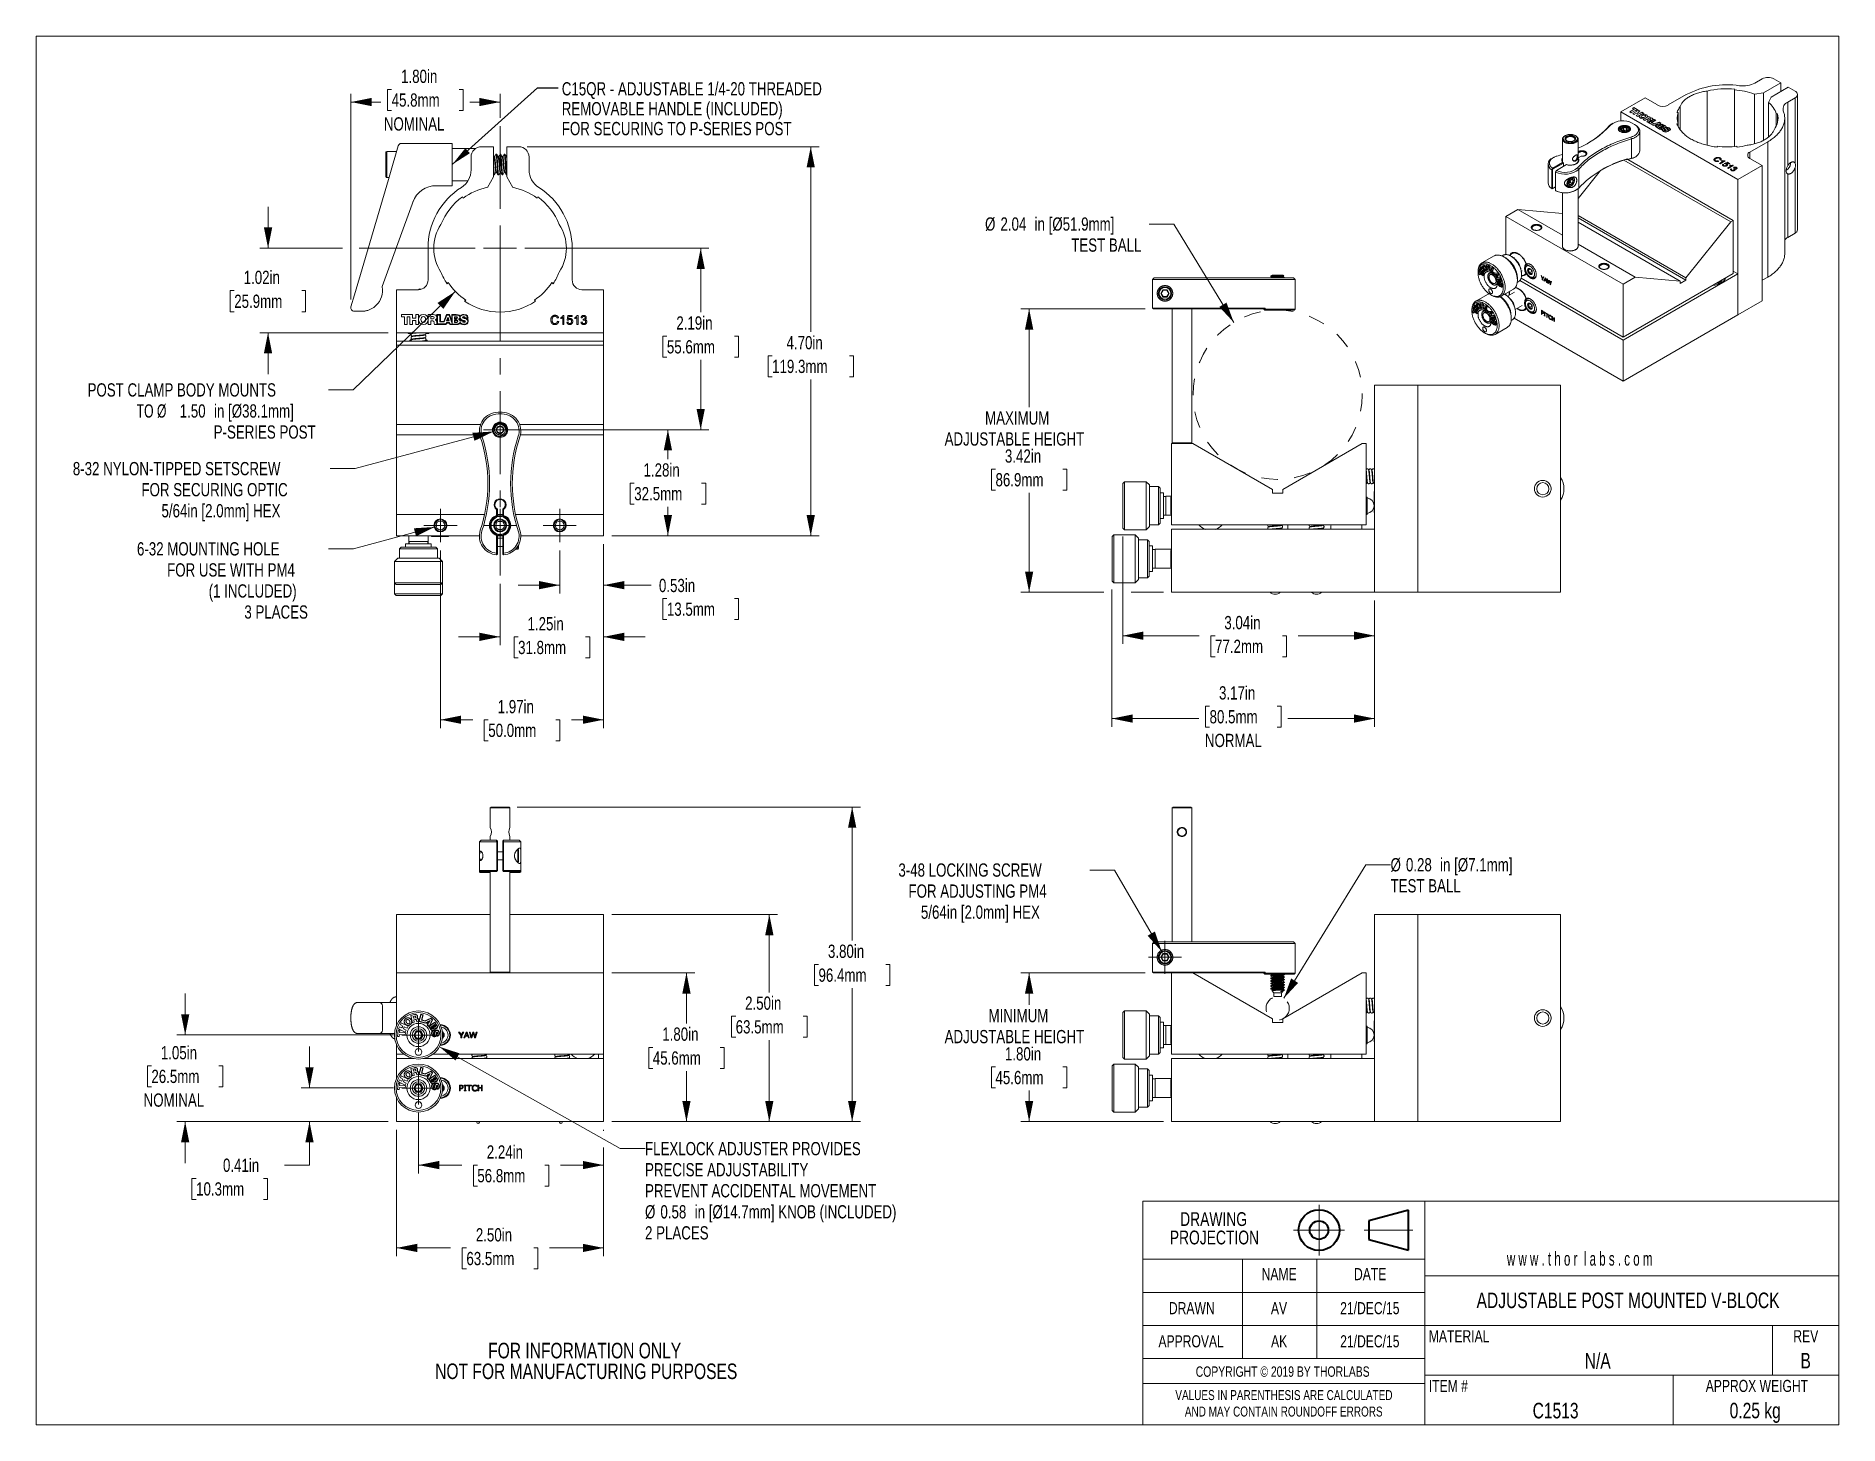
# Model space of a CAD drawing. Header units: inches. Extents: x 0.1 to 10.9, y 0.1 to 8.4.
import ezdxf

# ---------------------------------------------------------------- set-up
doc = ezdxf.new("R2010")
doc.units = ezdxf.units.IN
doc.header["$MEASUREMENT"] = 0
doc.header["$PDSIZE"] = -1
doc.linetypes.add('CENTERX2', pattern=[0.8, 0.5, -0.1, 0.1, -0.1])
doc.linetypes.add('HIDDEN', pattern=[0.075, 0.05, -0.025])
doc.styles.add('SLDTEXTSTYLE0', font='TXT', dxfattribs={"width": 0.75})
doc.styles.add('SLDTEXTSTYLE1', font='TXT', dxfattribs={"width": 0.625})
doc.styles.add('SLDTEXTSTYLE2', font='TXT', dxfattribs={"width": 0.6875})
doc.dimstyles.new('SLDDIMSTYLE0', dxfattribs={"dimtxt": 0.08, "dimasz": 0.125, "dimexe": 0, "dimexo": 0.0625, "dimgap": 0.02, "dimtad": 0, "dimtih": 1, "dimtoh": 1, "dimlfac": 2, "dimrnd": 1e-09, "dimzin": 4, "dimdsep": 46, "dimtxsty": 'SLDTEXTSTYLE0', "dimsah": 1, "dimcen": 0.09, "dimadec": 0, "dimazin": 1, "dimtfac": 1, "dimtofl": 0, "dimtmove": 0, "dimatfit": 3, "dimfxl": 1, "dimfrac": 2, "dimtolj": 1, "dimtzin": 12, "dimarcsym": 0})
doc.dimstyles.new('SLDDIMSTYLE1', dxfattribs={"dimtxt": 0.08, "dimasz": 0.125, "dimexe": 0, "dimexo": 0.0625, "dimgap": 0.02, "dimtad": 0, "dimtih": 1, "dimtoh": 1, "dimlfac": 2, "dimrnd": 1e-09, "dimdsep": 46, "dimtxsty": 'SLDTEXTSTYLE0', "dimsah": 1, "dimcen": 0.09, "dimadec": 0, "dimazin": 2, "dimtfac": 1, "dimtmove": 0, "dimatfit": 0, "dimfxl": 1, "dimfrac": 2, "dimtolj": 1, "dimtzin": 12, "dimarcsym": 0})
doc.dimstyles.new('SLDDIMSTYLE2', dxfattribs={"dimtxt": 0.08, "dimasz": 0.125, "dimexe": 0, "dimexo": 0.0625, "dimgap": 0.02, "dimtad": 0, "dimtih": 1, "dimtoh": 1, "dimlfac": 2, "dimrnd": 1e-09, "dimzin": 12, "dimdsep": 46, "dimtxsty": 'SLDTEXTSTYLE0', "dimsah": 1, "dimcen": 0.09, "dimadec": 0, "dimazin": 3, "dimtfac": 1, "dimtmove": 0, "dimatfit": 0, "dimfxl": 1, "dimfrac": 2, "dimtolj": 1, "dimtzin": 12, "dimarcsym": 0})
doc.dimstyles.new('SLDDIMSTYLE3', dxfattribs={"dimtxt": 0.08, "dimasz": 0.125, "dimexe": 0, "dimexo": 0.0625, "dimgap": 0.02, "dimtad": 0, "dimtih": 1, "dimtoh": 1, "dimlfac": 2, "dimrnd": 1e-09, "dimzin": 12, "dimdsep": 46, "dimtxsty": 'SLDTEXTSTYLE0', "dimsah": 1, "dimcen": 0.09, "dimadec": 0, "dimazin": 3, "dimtfac": 1, "dimtofl": 0, "dimtmove": 0, "dimatfit": 3, "dimfxl": 1, "dimfrac": 2, "dimtolj": 1, "dimtzin": 12, "dimarcsym": 0})
doc.dimstyles.new('SLDDIMSTYLE4', dxfattribs={"dimtxt": 0.08, "dimasz": 0.125, "dimexe": 0, "dimexo": 0.0625, "dimgap": 0.02, "dimtad": 0, "dimtih": 1, "dimtoh": 1, "dimlfac": 2, "dimrnd": 1e-09, "dimdsep": 46, "dimtxsty": 'SLDTEXTSTYLE0', "dimsah": 1, "dimcen": 0, "dimadec": 0, "dimazin": 2, "dimtfac": 1, "dimtofl": 0, "dimtmove": 0, "dimatfit": 3, "dimfxl": 1, "dimfrac": 2, "dimtolj": 1, "dimtzin": 12, "dimarcsym": 0})
doc.dimstyles.new('SLDDIMSTYLE5', dxfattribs={"dimtxt": 0.08, "dimasz": 0.125, "dimexe": 0, "dimexo": 0.0625, "dimgap": 0.02, "dimtad": 0, "dimtih": 1, "dimtoh": 1, "dimlfac": 2, "dimrnd": 1e-09, "dimzin": 4, "dimdsep": 46, "dimtxsty": 'SLDTEXTSTYLE0', "dimsah": 1, "dimcen": 0, "dimadec": 0, "dimazin": 1, "dimtfac": 1, "dimtofl": 0, "dimtmove": 0, "dimatfit": 3, "dimfxl": 1, "dimfrac": 2, "dimtolj": 1, "dimtzin": 12, "dimarcsym": 0})
doc.dimstyles.new('SLDDIMSTYLE6', dxfattribs={"dimtxt": 0.08, "dimasz": 0.125, "dimexe": 0, "dimexo": 0.0625, "dimgap": 0.02, "dimtad": 0, "dimtih": 1, "dimtoh": 1, "dimlfac": 2, "dimrnd": 1e-09, "dimzin": 12, "dimdsep": 46, "dimtxsty": 'SLDTEXTSTYLE0', "dimsah": 1, "dimcen": 0, "dimadec": 0, "dimazin": 3, "dimtfac": 1, "dimtofl": 0, "dimtmove": 0, "dimatfit": 3, "dimfxl": 1, "dimfrac": 2, "dimtolj": 1, "dimtzin": 12, "dimarcsym": 0})
doc.dimstyles.new('SLDDIMSTYLE7', dxfattribs={"dimtxt": 0.18, "dimasz": 0.125, "dimexe": 0, "dimexo": 0.0625, "dimgap": 0, "dimtad": 0, "dimtih": 1, "dimtoh": 1, "dimdec": 0, "dimrnd": 1e-09, "dimzin": 0, "dimdsep": 46, "dimtxsty": 'Standard', "dimsah": 1, "dimcen": 0.09, "dimadec": 0, "dimazin": 0, "dimtfac": 0.125, "dimtdec": 0, "dimtofl": 0, "dimtmove": 0, "dimatfit": 3, "dimfxl": 1, "dimfrac": 2, "dimtolj": 1, "dimtzin": 0, "dimarcsym": 0})
doc.dimstyles.new('SLDDIMSTYLE8', dxfattribs={"dimtxt": 0.08, "dimasz": 0.125, "dimexe": 0, "dimexo": 0.0625, "dimgap": 0.02, "dimtad": 0, "dimtih": 1, "dimtoh": 1, "dimlfac": 2, "dimrnd": 1e-09, "dimzin": 12, "dimdsep": 46, "dimtxsty": 'SLDTEXTSTYLE0', "dimsah": 1, "dimcen": 0, "dimadec": 0, "dimazin": 3, "dimtfac": 1, "dimtofl": 0, "dimtmove": 0, "dimatfit": 3, "dimfxl": 1, "dimfrac": 2, "dimtolj": 1, "dimtzin": 12, "dimarcsym": 0})

msp = doc.modelspace()

# ---------------------------------------------------------------- texts
at = {"color": 8, "linetype": 'Continuous', "lineweight": 0, "char_height": 0.08, "attachment_point": 1, "style": 'SLDTEXTSTYLE0'}
for s, insert in [('C15QR - ADJUSTABLE 1/4-20 THREADED', (3.2327, 8.1618)), ('REMOVABLE HANDLE (INCLUDED)', (3.2327, 8.0418)), ('FOR SECURING TO P-SERIES POST', (3.2327, 7.9218))]:
    msp.add_mtext(s, dxfattribs=dict(at, insert=insert))
at = {"color": 7, "linetype": 'Continuous', "lineweight": 0}
for s, insert, char_height, attachment_point, style in [('DRAWING', (7.1662, 1.3437), 0.08333, 2, 'SLDTEXTSTYLE0'), ('PROJECTION', (7.1712, 1.2326), 0.08333, 2, 'SLDTEXTSTYLE0'), ('w w w . t h o r  l a b s . c o m', (8.9361, 1.1045), 0.083333, 1, 'SLDTEXTSTYLE1'), ('NAME', (7.5618, 1.0064), 0.07292, 2, 'SLDTEXTSTYLE0'), ('DATE', (8.1111, 1.0064), 0.07292, 2, 'SLDTEXTSTYLE0'), ('DRAWN', (7.0346, 0.8011), 0.07292, 2, 'SLDTEXTSTYLE0'), ('AV', (7.5609, 0.8011), 0.07292, 2, 'SLDTEXTSTYLE0'), ('21/DEC/15', (8.1091, 0.8011), 0.07292, 2, 'SLDTEXTSTYLE0'), ('ADJUSTABLE POST MOUNTED V-BLOCK', (9.6675, 0.8586), 0.09375, 2, 'SLDTEXTSTYLE0'), ('FOR INFORMATION ONLY', (3.3707, 0.5556), 0.09375, 2, 'SLDTEXTSTYLE0'), ('APPROVAL', (7.0305, 0.6011), 0.07292, 2, 'SLDTEXTSTYLE0'), ('AK', (7.5618, 0.6011), 0.07292, 2, 'SLDTEXTSTYLE0'), ('21/DEC/15', (8.1091, 0.6011), 0.07292, 2, 'SLDTEXTSTYLE0'), ('MATERIAL', (8.465, 0.6318), 0.07292, 1, 'SLDTEXTSTYLE0'), ('REV', (10.7401, 0.6318), 0.07292, 2, 'SLDTEXTSTYLE0'), ('N/A', (9.4844, 0.4935), 0.09375, 2, 'SLDTEXTSTYLE0'), ('B', (10.7393, 0.4947), 0.0938, 2, 'SLDTEXTSTYLE0'), ('NOT FOR MANUFACTURING PURPOSES', (3.3803, 0.4306), 0.09375, 2, 'SLDTEXTSTYLE0'), ('COPYRIGHT © 2019 BY THORLABS', (7.5831, 0.413), 0.0625, 2, 'SLDTEXTSTYLE0'), ('ITEM #', (8.465, 0.3318), 0.07292, 1, 'SLDTEXTSTYLE0'), ('APPROX WEIGHT', (10.4449, 0.3318), 0.072917, 2, 'SLDTEXTSTYLE0'), ('VALUES IN PARENTHESIS ARE CALCULATED', (7.5907, 0.2701), 0.06, 2, 'SLDTEXTSTYLE0'), ('AND MAY CONTAIN ROUNDOFF ERRORS', (7.5895, 0.1707), 0.06, 2, 'SLDTEXTSTYLE0'), ('C1513', (9.2301, 0.1934), 0.09375, 2, 'SLDTEXTSTYLE0'), ('0.25 kg', (10.4347, 0.1938), 0.09375, 2, 'SLDTEXTSTYLE0')]:
    msp.add_mtext(s, dxfattribs=dict(at, insert=insert, char_height=char_height, attachment_point=attachment_point, style=style))

# ---------------------------------------------------------------- blocks, each defined once
blk = doc.blocks.new('Third Angle Projection Block')
at = {"color": 7, "linetype": 'CENTERX2', "lineweight": 18}
for p, q in [((3.995, 0.938), (3.995, 0.554)), ((3.803, 0.746), (4.187, 0.746)), ((4.336, 0.746), (4.703, 0.746))]:
    blk.add_line(p, q, dxfattribs=at)
at = {"color": 7, "linetype": 'Continuous', "lineweight": 35}
for p, q in [((4.67, 0.896), (4.37, 0.815)), ((4.67, 0.596), (4.67, 0.896)), ((4.37, 0.815), (4.37, 0.676)), ((4.37, 0.676), (4.67, 0.596))]:
    blk.add_line(p, q, dxfattribs=at)
for radius in [0.154, 0.0696]:
    blk.add_circle((3.995, 0.746), radius, dxfattribs=at)
at = {"color": 7, "linetype": 'Continuous', "lineweight": 0}
blk.add_point((3.995, 0.746), dxfattribs=at)
blk = doc.blocks.new('_D')
at = {"color": 8, "linetype": 'Continuous', "lineweight": 0}
for p, q in [((3.535, 2.788), (4.035, 2.788)), ((3.985, 2.788), (3.985, 2.483)), ((3.782, 2.338), (3.757, 2.338)), ((3.757, 2.338), (3.757, 2.211)), ((4.189, 2.338), (4.213, 2.338)), ((4.213, 2.338), (4.213, 2.211)), ((3.757, 2.211), (3.782, 2.211)), ((3.985, 1.89), (3.985, 2.195)), ((4.213, 2.211), (4.189, 2.211)), ((3.535, 1.89), (4.035, 1.89))]:
    blk.add_line(p, q, dxfattribs=at)
at = {"color": 8, "linetype": 'Continuous', "lineweight": 18}
for points in [[(3.985, 2.788), (3.96, 2.663), (4.01, 2.663)], [(3.985, 1.89), (4.01, 2.015), (3.96, 2.015)]]:
    blk.add_solid(points, dxfattribs=at)
at = {"color": 8, "linetype": 'Continuous', "lineweight": 18, "char_height": 0.08, "attachment_point": 1, "style": 'SLDTEXTSTYLE0'}
for s, insert in [('1.80in', (3.839, 2.458)), ('45.6mm', (3.782, 2.314))]:
    blk.add_mtext(s, dxfattribs=dict(at, insert=insert))
blk = doc.blocks.new('_D_1')
at = {"color": 8, "linetype": 'Continuous', "lineweight": 0}
for p, q in [((3.535, 3.14), (4.535, 3.14)), ((4.485, 3.14), (4.485, 2.67)), ((4.282, 2.526), (4.257, 2.526)), ((4.257, 2.526), (4.257, 2.399)), ((4.689, 2.526), (4.713, 2.526)), ((4.713, 2.526), (4.713, 2.399)), ((4.257, 2.399), (4.282, 2.399)), ((4.713, 2.399), (4.689, 2.399)), ((4.485, 1.89), (4.485, 2.382)), ((3.535, 1.89), (4.535, 1.89))]:
    blk.add_line(p, q, dxfattribs=at)
at = {"color": 8, "linetype": 'Continuous', "lineweight": 18}
for points in [[(4.485, 3.14), (4.46, 3.015), (4.51, 3.015)], [(4.485, 1.89), (4.51, 2.015), (4.46, 2.015)]]:
    blk.add_solid(points, dxfattribs=at)
at = {"color": 8, "linetype": 'Continuous', "lineweight": 18, "char_height": 0.08, "attachment_point": 1, "style": 'SLDTEXTSTYLE0'}
for s, insert in [('2.50in', (4.339, 2.645)), ('63.5mm', (4.282, 2.502))]:
    blk.add_mtext(s, dxfattribs=dict(at, insert=insert))
blk = doc.blocks.new('_D_2')
at = {"color": 8, "linetype": 'Continuous', "lineweight": 0}
for p, q in [((2.964, 3.788), (5.035, 3.788)), ((4.985, 3.788), (4.985, 2.983)), ((4.782, 2.838), (4.757, 2.838)), ((4.757, 2.838), (4.757, 2.711)), ((5.189, 2.838), (5.213, 2.838)), ((5.213, 2.838), (5.213, 2.711)), ((4.757, 2.711), (4.782, 2.711)), ((4.985, 1.89), (4.985, 2.695)), ((5.213, 2.711), (5.189, 2.711)), ((3.535, 1.89), (5.035, 1.89))]:
    blk.add_line(p, q, dxfattribs=at)
at = {"color": 8, "linetype": 'Continuous', "lineweight": 18}
for points in [[(4.985, 3.788), (4.96, 3.663), (5.01, 3.663)], [(4.985, 1.89), (5.01, 2.015), (4.96, 2.015)]]:
    blk.add_solid(points, dxfattribs=at)
at = {"color": 8, "linetype": 'Continuous', "lineweight": 18, "char_height": 0.08, "attachment_point": 1, "style": 'SLDTEXTSTYLE0'}
for s, insert in [('3.80in', (4.839, 2.958)), ('96.4mm', (4.782, 2.814))]:
    blk.add_mtext(s, dxfattribs=dict(at, insert=insert))
blk = doc.blocks.new('_D_3')
at = {"color": 8, "linetype": 'Continuous', "lineweight": 0}
for p, q in [((1.71, 2.093), (1.71, 2.343)), ((2.218, 2.093), (1.66, 2.093)), ((2.185, 1.89), (1.66, 1.89)), ((1.71, 1.628), (1.71, 1.89)), ((1.026, 1.547), (1.001, 1.547)), ((1.001, 1.547), (1.001, 1.42)), ((1.433, 1.547), (1.457, 1.547)), ((1.457, 1.547), (1.457, 1.42)), ((1.56, 1.628), (1.71, 1.628)), ((1.001, 1.42), (1.026, 1.42)), ((1.457, 1.42), (1.433, 1.42))]:
    blk.add_line(p, q, dxfattribs=at)
at = {"color": 8, "linetype": 'Continuous', "lineweight": 18}
for points in [[(1.71, 2.093), (1.735, 2.218), (1.685, 2.218)], [(1.71, 1.89), (1.685, 1.765), (1.735, 1.765)]]:
    blk.add_solid(points, dxfattribs=at)
at = {"color": 8, "linetype": 'Continuous', "lineweight": 18, "char_height": 0.08, "attachment_point": 1, "style": 'SLDTEXTSTYLE0'}
for s, insert in [('0.41in', (1.188, 1.667)), ('10.3mm', (1.026, 1.524))]:
    blk.add_mtext(s, dxfattribs=dict(at, insert=insert))
blk = doc.blocks.new('_D_4')
at = {"color": 8, "linetype": 'Continuous', "lineweight": 0}
for p, q in [((0.96, 2.413), (0.96, 2.663)), ((2.218, 2.413), (0.91, 2.413)), ((0.756, 2.227), (0.732, 2.227)), ((0.732, 2.227), (0.732, 2.1)), ((1.163, 2.227), (1.187, 2.227)), ((1.187, 2.227), (1.187, 2.1)), ((0.732, 2.1), (0.756, 2.1)), ((1.187, 2.1), (1.163, 2.1)), ((2.185, 1.89), (0.91, 1.89)), ((0.96, 1.89), (0.96, 1.64))]:
    blk.add_line(p, q, dxfattribs=at)
at = {"color": 8, "linetype": 'Continuous', "lineweight": 18}
for points in [[(0.96, 2.413), (0.985, 2.538), (0.935, 2.538)], [(0.96, 1.89), (0.935, 1.765), (0.985, 1.765)]]:
    blk.add_solid(points, dxfattribs=at)
at = {"color": 8, "linetype": 'Continuous', "lineweight": 18, "char_height": 0.08, "attachment_point": 1, "style": 'SLDTEXTSTYLE0'}
for s, insert in [('1.05in', (0.813, 2.346)), ('26.5mm', (0.756, 2.203)), ('NOMINAL', (0.709, 2.06))]:
    blk.add_mtext(s, dxfattribs=dict(at, insert=insert))
blk = doc.blocks.new('_D_5')
at = {"color": 8, "linetype": 'Continuous', "lineweight": 0}
for p, q in [((2.368, 1.943), (2.368, 1.578)), ((3.485, 1.84), (3.485, 1.834)), ((3.485, 1.734), (3.485, 1.578)), ((2.368, 1.628), (2.629, 1.628)), ((2.723, 1.628), (2.699, 1.628)), ((2.699, 1.628), (2.699, 1.501)), ((3.13, 1.628), (3.154, 1.628)), ((3.154, 1.628), (3.154, 1.501)), ((3.485, 1.628), (3.224, 1.628)), ((2.699, 1.501), (2.723, 1.501)), ((3.154, 1.501), (3.13, 1.501))]:
    blk.add_line(p, q, dxfattribs=at)
at = {"color": 8, "linetype": 'Continuous', "lineweight": 18}
for points in [[(2.368, 1.628), (2.493, 1.603), (2.493, 1.653)], [(3.485, 1.628), (3.36, 1.653), (3.36, 1.603)]]:
    blk.add_solid(points, dxfattribs=at)
at = {"color": 8, "linetype": 'Continuous', "lineweight": 18, "char_height": 0.08, "attachment_point": 1, "style": 'SLDTEXTSTYLE0'}
for s, insert in [('2.24in', (2.78, 1.747)), ('56.8mm', (2.723, 1.604))]:
    blk.add_mtext(s, dxfattribs=dict(at, insert=insert))
blk = doc.blocks.new('_D_6')
at = {"color": 8, "linetype": 'Continuous', "lineweight": 0}
for p, q in [((2.235, 1.84), (2.235, 1.078)), ((3.485, 1.84), (3.485, 1.834)), ((3.485, 1.734), (3.485, 1.078)), ((2.235, 1.128), (2.562, 1.128)), ((2.657, 1.128), (2.632, 1.128)), ((2.632, 1.128), (2.632, 1.001)), ((3.064, 1.128), (3.088, 1.128)), ((3.088, 1.128), (3.088, 1.001)), ((3.485, 1.128), (3.158, 1.128)), ((2.632, 1.001), (2.657, 1.001)), ((3.088, 1.001), (3.064, 1.001))]:
    blk.add_line(p, q, dxfattribs=at)
at = {"color": 8, "linetype": 'Continuous', "lineweight": 18}
for points in [[(2.235, 1.128), (2.36, 1.103), (2.36, 1.153)], [(3.485, 1.128), (3.36, 1.153), (3.36, 1.103)]]:
    blk.add_solid(points, dxfattribs=at)
at = {"color": 8, "linetype": 'Continuous', "lineweight": 18, "char_height": 0.08, "attachment_point": 1, "style": 'SLDTEXTSTYLE0'}
for s, insert in [('2.50in', (2.714, 1.247)), ('63.5mm', (2.657, 1.104))]:
    blk.add_mtext(s, dxfattribs=dict(at, insert=insert))
blk = doc.blocks.new('_D_7')
at = {"color": 8, "linetype": 'Continuous', "lineweight": 0}
for p, q in [((2.494, 2.342), (3.585, 1.728)), ((3.585, 1.728), (3.735, 1.728))]:
    blk.add_line(p, q, dxfattribs=at)
at = {"color": 8, "linetype": 'Continuous', "lineweight": 18}
blk.add_solid([(2.494, 2.342), (2.591, 2.259), (2.615, 2.302)], dxfattribs=at)
at = {"color": 8, "linetype": 'Continuous', "lineweight": 18, "char_height": 0.08, "attachment_point": 1, "style": 'SLDTEXTSTYLE0'}
for s, insert in [('FLEXLOCK ADJUSTER PROVIDES', (3.735, 1.767)), ('PRECISE ADJUSTABILITY', (3.735, 1.64)), ('PREVENT ACCIDENTAL MOVEMENT', (3.735, 1.513)), ('Ø', (3.735, 1.386)), ('0.58', (3.828, 1.386)), ('in [Ø14.7mm] KNOB (INCLUDED)', (4.035, 1.386)), ('2 PLACES', (3.735, 1.259))]:
    blk.add_mtext(s, dxfattribs=dict(at, insert=insert))
blk = doc.blocks.new('SW_CENTERMARKSYMBOL_0')
at = {"color": 0, "linetype": 'Continuous', "lineweight": 18}
for q in [(-0.1, 0), (0, 0.1), (0, -0.1), (0.1, 0)]:
    blk.add_line((0, 0), q, dxfattribs=at)
blk = doc.blocks.new('SW_CENTERMARKSYMBOL_1')
at = {"color": 0, "linetype": 'Continuous', "lineweight": 18}
for q in [(-0.1, 0), (0, 0.1), (0, -0.1), (0.1, 0)]:
    blk.add_line((0, 0), q, dxfattribs=at)
blk = doc.blocks.new('_D_8')
at = {"color": 8, "linetype": 'Continuous', "lineweight": 0}
for p, q in [((1.96, 6.85), (1.96, 8.092)), ((2.206, 8.118), (2.181, 8.118)), ((2.181, 8.118), (2.181, 7.991)), ((2.613, 8.118), (2.637, 8.118)), ((2.637, 8.118), (2.637, 7.991)), ((2.86, 7.947), (2.86, 8.092)), ((1.96, 8.042), (2.141, 8.042)), ((2.181, 7.991), (2.206, 7.991)), ((2.637, 7.991), (2.613, 7.991)), ((2.86, 8.042), (2.678, 8.042))]:
    blk.add_line(p, q, dxfattribs=at)
at = {"color": 8, "linetype": 'Continuous', "lineweight": 18}
for points in [[(1.96, 8.042), (2.085, 8.017), (2.085, 8.067)], [(2.86, 8.042), (2.735, 8.067), (2.735, 8.017)]]:
    blk.add_solid(points, dxfattribs=at)
at = {"color": 8, "linetype": 'Continuous', "lineweight": 18, "char_height": 0.08, "attachment_point": 1, "style": 'SLDTEXTSTYLE0'}
for s, insert in [('1.80in', (2.263, 8.237)), ('45.8mm', (2.206, 8.094)), ('NOMINAL', (2.159, 7.95))]:
    blk.add_mtext(s, dxfattribs=dict(at, insert=insert))
blk = doc.blocks.new('_D_9')
at = {"color": 8, "linetype": 'Continuous', "lineweight": 0}
for p, q in [((1.46, 7.16), (1.46, 7.41)), ((1.91, 7.16), (1.41, 7.16)), ((2.71, 7.16), (2.01, 7.16)), ((1.256, 6.904), (1.232, 6.904)), ((1.232, 6.904), (1.232, 6.777)), ((1.663, 6.904), (1.687, 6.904)), ((1.687, 6.904), (1.687, 6.777)), ((1.232, 6.777), (1.256, 6.777)), ((1.687, 6.777), (1.663, 6.777)), ((2.185, 6.65), (1.41, 6.65)), ((1.46, 6.65), (1.46, 6.4))]:
    blk.add_line(p, q, dxfattribs=at)
at = {"color": 8, "linetype": 'Continuous', "lineweight": 18}
for points in [[(1.46, 7.16), (1.485, 7.285), (1.435, 7.285)], [(1.46, 6.65), (1.435, 6.525), (1.485, 6.525)]]:
    blk.add_solid(points, dxfattribs=at)
at = {"color": 8, "linetype": 'Continuous', "lineweight": 18, "char_height": 0.08, "attachment_point": 1, "style": 'SLDTEXTSTYLE0'}
for s, insert in [('1.02in', (1.313, 7.024)), ('25.9mm', (1.256, 6.88))]:
    blk.add_mtext(s, dxfattribs=dict(at, insert=insert))
blk = doc.blocks.new('_D_10')
at = {"color": 8, "linetype": 'Continuous', "lineweight": 0}
for p, q in [((3.023, 7.772), (4.785, 7.772)), ((4.735, 7.772), (4.735, 6.655)), ((4.502, 6.51), (4.478, 6.51)), ((4.478, 6.51), (4.478, 6.383)), ((4.968, 6.51), (4.993, 6.51)), ((4.993, 6.51), (4.993, 6.383)), ((4.478, 6.383), (4.502, 6.383)), ((4.735, 5.425), (4.735, 6.367)), ((4.993, 6.383), (4.968, 6.383)), ((3.535, 5.425), (4.785, 5.425))]:
    blk.add_line(p, q, dxfattribs=at)
at = {"color": 8, "linetype": 'Continuous', "lineweight": 18}
for points in [[(4.735, 7.772), (4.71, 7.647), (4.76, 7.647)], [(4.735, 5.425), (4.76, 5.55), (4.71, 5.55)]]:
    blk.add_solid(points, dxfattribs=at)
at = {"color": 8, "linetype": 'Continuous', "lineweight": 18, "char_height": 0.08, "attachment_point": 1, "style": 'SLDTEXTSTYLE0'}
for s, insert in [('4.70in', (4.589, 6.63)), ('119.3mm', (4.502, 6.487))]:
    blk.add_mtext(s, dxfattribs=dict(at, insert=insert))
blk = doc.blocks.new('_D_11')
at = {"color": 8, "linetype": 'Continuous', "lineweight": 0}
for p, q in [((3.22, 5.337), (3.22, 5.077)), ((3.485, 5.375), (3.485, 5.077)), ((3.22, 5.127), (2.97, 5.127)), ((3.485, 5.127), (3.773, 5.127)), ((3.867, 5.046), (3.843, 5.046)), ((3.843, 5.046), (3.843, 4.919)), ((4.274, 5.046), (4.299, 5.046)), ((4.299, 5.046), (4.299, 4.919)), ((3.843, 4.919), (3.867, 4.919)), ((4.299, 4.919), (4.274, 4.919))]:
    blk.add_line(p, q, dxfattribs=at)
at = {"color": 8, "linetype": 'Continuous', "lineweight": 18}
for points in [[(3.22, 5.127), (3.095, 5.152), (3.095, 5.102)], [(3.485, 5.127), (3.61, 5.102), (3.61, 5.152)]]:
    blk.add_solid(points, dxfattribs=at)
at = {"color": 8, "linetype": 'Continuous', "lineweight": 18, "char_height": 0.08, "attachment_point": 1, "style": 'SLDTEXTSTYLE0'}
for s, insert in [('0.53in', (3.819, 5.165)), ('13.5mm', (3.867, 5.022))]:
    blk.add_mtext(s, dxfattribs=dict(at, insert=insert))
blk = doc.blocks.new('_D_12')
at = {"color": 8, "linetype": 'Continuous', "lineweight": 0}
for p, q in [((3.485, 5.375), (3.485, 4.765)), ((2.86, 5.135), (2.86, 4.765)), ((2.86, 4.815), (2.61, 4.815)), ((2.969, 4.815), (2.945, 4.815)), ((2.945, 4.815), (2.945, 4.688)), ((3.376, 4.815), (3.401, 4.815)), ((3.401, 4.815), (3.401, 4.688)), ((3.485, 4.815), (3.735, 4.815)), ((2.945, 4.688), (2.969, 4.688)), ((3.401, 4.688), (3.376, 4.688))]:
    blk.add_line(p, q, dxfattribs=at)
at = {"color": 8, "linetype": 'Continuous', "lineweight": 18}
for points in [[(2.86, 4.815), (2.735, 4.84), (2.735, 4.79)], [(3.485, 4.815), (3.61, 4.79), (3.61, 4.84)]]:
    blk.add_solid(points, dxfattribs=at)
at = {"color": 8, "linetype": 'Continuous', "lineweight": 18, "char_height": 0.08, "attachment_point": 1, "style": 'SLDTEXTSTYLE0'}
for s, insert in [('1.25in', (3.026, 4.934)), ('31.8mm', (2.969, 4.791))]:
    blk.add_mtext(s, dxfattribs=dict(at, insert=insert))
blk = doc.blocks.new('_D_13')
at = {"color": 8, "linetype": 'Continuous', "lineweight": 0}
for p, q in [((2.5, 5.337), (2.5, 4.265)), ((3.485, 5.375), (3.485, 4.265)), ((2.5, 4.315), (2.695, 4.315)), ((2.789, 4.315), (2.765, 4.315)), ((2.765, 4.315), (2.765, 4.188)), ((3.196, 4.315), (3.221, 4.315)), ((3.221, 4.315), (3.221, 4.188)), ((3.485, 4.315), (3.291, 4.315)), ((2.765, 4.188), (2.789, 4.188)), ((3.221, 4.188), (3.196, 4.188))]:
    blk.add_line(p, q, dxfattribs=at)
at = {"color": 8, "linetype": 'Continuous', "lineweight": 18}
for points in [[(2.5, 4.315), (2.625, 4.29), (2.625, 4.34)], [(3.485, 4.315), (3.36, 4.34), (3.36, 4.29)]]:
    blk.add_solid(points, dxfattribs=at)
at = {"color": 8, "linetype": 'Continuous', "lineweight": 18, "char_height": 0.08, "attachment_point": 1, "style": 'SLDTEXTSTYLE0'}
for s, insert in [('1.97in', (2.846, 4.434)), ('50.0mm', (2.789, 4.291))]:
    blk.add_mtext(s, dxfattribs=dict(at, insert=insert))
blk = doc.blocks.new('_D_14')
at = {"color": 8, "linetype": 'Continuous', "lineweight": 0}
for p, q in [((2.59, 6.899), (1.974, 6.305)), ((1.974, 6.305), (1.824, 6.305))]:
    blk.add_line(p, q, dxfattribs=at)
at = {"color": 8, "linetype": 'Continuous', "lineweight": 18}
blk.add_solid([(2.59, 6.899), (2.483, 6.83), (2.518, 6.794)], dxfattribs=at)
at = {"color": 8, "linetype": 'Continuous', "lineweight": 18, "char_height": 0.08, "attachment_point": 1}
for s, insert, style in [('POST CLAMP BODY MOUNTS', (0.371, 6.345), 'SLDTEXTSTYLE0'), ('TO Ø', (0.667, 6.218), 'SLDTEXTSTYLE2'), ('1.50', (0.927, 6.218), 'SLDTEXTSTYLE0'), ('in [Ø38.1mm]', (1.134, 6.218), 'SLDTEXTSTYLE0'), ('P-SERIES POST', (1.132, 6.091), 'SLDTEXTSTYLE0')]:
    blk.add_mtext(s, dxfattribs=dict(at, insert=insert, style=style))
blk = doc.blocks.new('_D_15')
at = {"color": 8, "linetype": 'Continuous', "lineweight": 0}
for p, q in [((2.467, 5.478), (1.975, 5.347)), ((1.975, 5.347), (1.825, 5.347))]:
    blk.add_line(p, q, dxfattribs=at)
at = {"color": 8, "linetype": 'Continuous', "lineweight": 18}
blk.add_solid([(2.467, 5.478), (2.34, 5.47), (2.353, 5.422)], dxfattribs=at)
at = {"color": 8, "linetype": 'Continuous', "lineweight": 18, "char_height": 0.08, "attachment_point": 1, "style": 'SLDTEXTSTYLE0'}
for s, insert in [('6-32 MOUNTING HOLE', (0.669, 5.386)), ('FOR USE WITH PM4', (0.851, 5.259)), ('(1 INCLUDED)', (1.102, 5.132)), ('3 PLACES', (1.317, 5.005))]:
    blk.add_mtext(s, dxfattribs=dict(at, insert=insert))
blk = doc.blocks.new('_D_16')
at = {"color": 8, "linetype": 'Continuous', "lineweight": 0}
for p, q in [((2.821, 6.054), (1.985, 5.83)), ((1.985, 5.83), (1.835, 5.83))]:
    blk.add_line(p, q, dxfattribs=at)
at = {"color": 8, "linetype": 'Continuous', "lineweight": 18}
blk.add_solid([(2.821, 6.054), (2.693, 6.046), (2.706, 5.998)], dxfattribs=at)
at = {"color": 8, "linetype": 'Continuous', "lineweight": 18, "char_height": 0.08, "attachment_point": 1, "style": 'SLDTEXTSTYLE0'}
for s, insert in [('8-32 NYLON-TIPPED SETSCREW', (0.282, 5.87)), ('FOR SECURING OPTIC', (0.696, 5.743)), ('5/64in [2.0mm] HEX', (0.817, 5.616))]:
    blk.add_mtext(s, dxfattribs=dict(at, insert=insert))
blk = doc.blocks.new('_D_17')
at = {"color": 8, "linetype": 'Continuous', "lineweight": 0}
for p, q in [((2.91, 6.065), (3.923, 6.065)), ((3.873, 6.065), (3.873, 5.887)), ((3.67, 5.743), (3.645, 5.743)), ((3.645, 5.743), (3.645, 5.616)), ((4.076, 5.743), (4.101, 5.743)), ((4.101, 5.743), (4.101, 5.616)), ((3.645, 5.616), (3.67, 5.616)), ((3.873, 5.425), (3.873, 5.599)), ((4.101, 5.616), (4.076, 5.616)), ((3.535, 5.425), (3.923, 5.425))]:
    blk.add_line(p, q, dxfattribs=at)
at = {"color": 8, "linetype": 'Continuous', "lineweight": 18}
for points in [[(3.873, 6.065), (3.848, 5.94), (3.898, 5.94)], [(3.873, 5.425), (3.898, 5.55), (3.848, 5.55)]]:
    blk.add_solid(points, dxfattribs=at)
at = {"color": 8, "linetype": 'Continuous', "lineweight": 18, "char_height": 0.08, "attachment_point": 1, "style": 'SLDTEXTSTYLE0'}
for s, insert in [('1.28in', (3.726, 5.862)), ('32.5mm', (3.67, 5.719))]:
    blk.add_mtext(s, dxfattribs=dict(at, insert=insert))
blk = doc.blocks.new('_D_18')
at = {"color": 8, "linetype": 'Continuous', "lineweight": 0}
for p, q in [((3.01, 7.16), (4.121, 7.16)), ((4.071, 7.16), (4.071, 6.774)), ((3.867, 6.629), (3.843, 6.629)), ((3.843, 6.629), (3.843, 6.502)), ((4.274, 6.629), (4.299, 6.629)), ((4.299, 6.629), (4.299, 6.502)), ((3.843, 6.502), (3.867, 6.502)), ((4.071, 6.065), (4.071, 6.486)), ((4.299, 6.502), (4.274, 6.502)), ((2.91, 6.065), (4.121, 6.065))]:
    blk.add_line(p, q, dxfattribs=at)
at = {"color": 8, "linetype": 'Continuous', "lineweight": 18}
for points in [[(4.071, 7.16), (4.046, 7.035), (4.096, 7.035)], [(4.071, 6.065), (4.096, 6.19), (4.046, 6.19)]]:
    blk.add_solid(points, dxfattribs=at)
at = {"color": 8, "linetype": 'Continuous', "lineweight": 18, "char_height": 0.08, "attachment_point": 1, "style": 'SLDTEXTSTYLE0'}
for s, insert in [('2.19in', (3.924, 6.749)), ('55.6mm', (3.867, 6.605))]:
    blk.add_mtext(s, dxfattribs=dict(at, insert=insert))
blk = doc.blocks.new('SW_CENTERMARKSYMBOL_2')
at = {"color": 0, "linetype": 'Continuous', "lineweight": 18}
for q in [(-0.1, 0), (0, 0.1), (0, -0.1), (0.1, 0)]:
    blk.add_line((0, 0), q, dxfattribs=at)
blk = doc.blocks.new('SW_CENTERMARKSYMBOL_3')
at = {"color": 0, "linetype": 'Continuous', "lineweight": 18}
for q in [(-0.1, 0), (0, 0.1), (0, -0.1), (0.1, 0)]:
    blk.add_line((0, 0), q, dxfattribs=at)
blk = doc.blocks.new('SW_CENTERMARKSYMBOL_4')
at = {"color": 0, "linetype": 'Continuous', "lineweight": 18}
for q in [(-0.1, 0), (0, 0.1), (0, -0.1), (0.1, 0)]:
    blk.add_line((0, 0), q, dxfattribs=at)
blk = doc.blocks.new('SW_CENTERMARKSYMBOL_5')
at = {"color": 0, "linetype": 'Continuous', "lineweight": 18}
for q in [(-0.1, 0), (0, 0.1), (0, -0.1), (0.1, 0)]:
    blk.add_line((0, 0), q, dxfattribs=at)
blk = doc.blocks.new('SW_CENTERMARKSYMBOL_6')
at = {"color": 0, "linetype": 'Continuous', "lineweight": 18}
for q in [(-0.1, 0), (0, 0.1), (0, -0.1), (0.1, 0)]:
    blk.add_line((0, 0), q, dxfattribs=at)
blk = doc.blocks.new('_D_19')
at = {"color": 8, "linetype": 'Continuous', "lineweight": 0}
for p, q in [((7.59, 2.634), (8.084, 3.44)), ((8.084, 3.44), (8.234, 3.44))]:
    blk.add_line(p, q, dxfattribs=at)
at = {"color": 8, "linetype": 'Continuous', "lineweight": 18}
blk.add_solid([(7.59, 2.634), (7.676, 2.727), (7.634, 2.754)], dxfattribs=at)
at = {"color": 8, "linetype": 'Continuous', "lineweight": 18, "char_height": 0.08, "attachment_point": 1, "style": 'SLDTEXTSTYLE0'}
for s, insert in [('Ø', (8.234, 3.48)), ('in [Ø7.1mm]', (8.533, 3.48)), ('0.28', (8.327, 3.48)), ('TEST BALL', (8.234, 3.353))]:
    blk.add_mtext(s, dxfattribs=dict(at, insert=insert))
blk = doc.blocks.new('_D_20')
at = {"color": 8, "linetype": 'Continuous', "lineweight": 0}
for p, q in [((6.753, 2.788), (6.003, 2.788)), ((6.053, 2.788), (6.053, 2.594)), ((5.85, 2.22), (5.825, 2.22)), ((5.825, 2.22), (5.825, 2.093)), ((6.257, 2.22), (6.281, 2.22)), ((6.281, 2.22), (6.281, 2.093)), ((5.825, 2.093), (5.85, 2.093)), ((6.053, 1.89), (6.053, 2.077)), ((6.281, 2.093), (6.257, 2.093)), ((6.863, 1.89), (6.003, 1.89))]:
    blk.add_line(p, q, dxfattribs=at)
at = {"color": 8, "linetype": 'Continuous', "lineweight": 18}
for points in [[(6.053, 2.788), (6.028, 2.663), (6.078, 2.663)], [(6.053, 1.89), (6.078, 2.015), (6.028, 2.015)]]:
    blk.add_solid(points, dxfattribs=at)
at = {"color": 8, "linetype": 'Continuous', "lineweight": 18, "char_height": 0.08, "attachment_point": 1, "style": 'SLDTEXTSTYLE0'}
for s, insert in [('MINIMUM', (5.808, 2.57)), ('ADJUSTABLE HEIGHT', (5.543, 2.443)), ('1.80in', (5.907, 2.339)), ('45.6mm', (5.85, 2.196))]:
    blk.add_mtext(s, dxfattribs=dict(at, insert=insert))
blk = doc.blocks.new('_D_21')
at = {"color": 8, "linetype": 'Continuous', "lineweight": 0}
for p, q in [((6.569, 3.408), (6.419, 3.408)), ((6.853, 2.916), (6.569, 3.408))]:
    blk.add_line(p, q, dxfattribs=at)
at = {"color": 8, "linetype": 'Continuous', "lineweight": 18}
blk.add_solid([(6.853, 2.916), (6.812, 3.037), (6.768, 3.012)], dxfattribs=at)
at = {"color": 8, "linetype": 'Continuous', "lineweight": 18, "char_height": 0.08, "attachment_point": 1, "style": 'SLDTEXTSTYLE0'}
for s, insert in [('3-48 LOCKING SCREW', (5.264, 3.448)), ('FOR ADJUSTING PM4', (5.325, 3.321)), ('5/64in [2.0mm] HEX', (5.4, 3.194))]:
    blk.add_mtext(s, dxfattribs=dict(at, insert=insert))
blk = doc.blocks.new('SW_CENTERMARKSYMBOL_7')
at = {"color": 0, "linetype": 'Continuous', "lineweight": 18}
for q in [(-0.1, 0), (0, 0.1), (0, -0.1), (0.1, 0)]:
    blk.add_line((0, 0), q, dxfattribs=at)
blk = doc.blocks.new('_D_22')
at = {"color": 8, "linetype": 'Continuous', "lineweight": 0}
for p, q in [((6.927, 7.306), (6.777, 7.306)), ((7.288, 6.712), (6.927, 7.306))]:
    blk.add_line(p, q, dxfattribs=at)
at = {"color": 8, "linetype": 'Continuous', "lineweight": 18}
blk.add_solid([(7.288, 6.712), (7.244, 6.832), (7.201, 6.806)], dxfattribs=at)
at = {"color": 8, "linetype": 'Continuous', "lineweight": 18, "char_height": 0.08, "attachment_point": 1, "style": 'SLDTEXTSTYLE0'}
for s, insert in [('Ø', (5.787, 7.346)), ('2.04', (5.88, 7.346)), ('in [Ø51.9mm]', (6.086, 7.346)), ('TEST BALL', (6.307, 7.219))]:
    blk.add_mtext(s, dxfattribs=dict(at, insert=insert))
blk = doc.blocks.new('_D_23')
at = {"color": 8, "linetype": 'Continuous', "lineweight": 0}
for p, q in [((6.618, 5.421), (6.618, 4.772)), ((8.138, 5.034), (8.138, 4.772)), ((6.618, 4.822), (7.08, 4.822)), ((7.175, 4.821), (7.15, 4.821)), ((7.15, 4.821), (7.15, 4.694)), ((7.582, 4.821), (7.606, 4.821)), ((7.606, 4.821), (7.606, 4.694)), ((8.138, 4.822), (7.676, 4.822)), ((7.15, 4.694), (7.175, 4.694)), ((7.606, 4.694), (7.582, 4.694))]:
    blk.add_line(p, q, dxfattribs=at)
at = {"color": 8, "linetype": 'Continuous', "lineweight": 18}
for points in [[(6.618, 4.822), (6.743, 4.797), (6.743, 4.847)], [(8.138, 4.822), (8.013, 4.847), (8.013, 4.797)]]:
    blk.add_solid(points, dxfattribs=at)
at = {"color": 8, "linetype": 'Continuous', "lineweight": 18, "char_height": 0.08, "attachment_point": 1, "style": 'SLDTEXTSTYLE0'}
for s, insert in [('3.04in', (7.231, 4.941)), ('77.2mm', (7.175, 4.798))]:
    blk.add_mtext(s, dxfattribs=dict(at, insert=insert))
blk = doc.blocks.new('_D_24')
at = {"color": 8, "linetype": 'Continuous', "lineweight": 0}
for p, q in [((6.553, 5.101), (6.553, 4.272)), ((8.138, 5.034), (8.138, 4.272)), ((7.142, 4.397), (7.118, 4.397)), ((7.118, 4.397), (7.118, 4.27)), ((7.549, 4.397), (7.573, 4.397)), ((7.573, 4.397), (7.573, 4.27)), ((6.553, 4.322), (7.077, 4.322)), ((7.118, 4.27), (7.142, 4.27)), ((7.573, 4.27), (7.549, 4.27)), ((8.138, 4.322), (7.614, 4.322))]:
    blk.add_line(p, q, dxfattribs=at)
at = {"color": 8, "linetype": 'Continuous', "lineweight": 18}
for points in [[(6.553, 4.322), (6.678, 4.297), (6.678, 4.347)], [(8.138, 4.322), (8.013, 4.347), (8.013, 4.297)]]:
    blk.add_solid(points, dxfattribs=at)
at = {"color": 8, "linetype": 'Continuous', "lineweight": 18, "char_height": 0.08, "attachment_point": 1, "style": 'SLDTEXTSTYLE0'}
for s, insert in [('3.17in', (7.199, 4.517)), ('80.5mm', (7.142, 4.373)), ('NORMAL', (7.114, 4.23))]:
    blk.add_mtext(s, dxfattribs=dict(at, insert=insert))
blk = doc.blocks.new('_D_25')
at = {"color": 8, "linetype": 'Continuous', "lineweight": 0}
for p, q in [((6.753, 6.794), (6.003, 6.794)), ((6.053, 6.794), (6.053, 6.2)), ((5.85, 5.827), (5.825, 5.827)), ((5.825, 5.827), (5.825, 5.7)), ((6.257, 5.827), (6.281, 5.827)), ((6.281, 5.827), (6.281, 5.7)), ((5.825, 5.7), (5.85, 5.7)), ((6.053, 5.084), (6.053, 5.683)), ((6.281, 5.7), (6.257, 5.7)), ((6.503, 5.084), (6.003, 5.084)), ((6.863, 5.084), (6.668, 5.084))]:
    blk.add_line(p, q, dxfattribs=at)
at = {"color": 8, "linetype": 'Continuous', "lineweight": 18}
for points in [[(6.053, 6.794), (6.028, 6.669), (6.078, 6.669)], [(6.053, 5.084), (6.078, 5.209), (6.028, 5.209)]]:
    blk.add_solid(points, dxfattribs=at)
at = {"color": 8, "linetype": 'Continuous', "lineweight": 18, "char_height": 0.08, "attachment_point": 1, "style": 'SLDTEXTSTYLE0'}
for s, insert in [('MAXIMUM', (5.787, 6.176)), ('ADJUSTABLE HEIGHT', (5.543, 6.049)), ('3.42in', (5.907, 5.946)), ('86.9mm', (5.85, 5.803))]:
    blk.add_mtext(s, dxfattribs=dict(at, insert=insert))

# ---------------------------------------------------------------- dimensions: what is measured, and where the dimension line sits
at = {"color": 8, "linetype": 'Continuous', "lineweight": 18}
for base, p1, p2, text, dimstyle, picture, middle in [((1.9596, 8.0423), (2.8603, 7.8973), (1.9596, 6.7998), '<>\\PNOMINAL', 'SLDDIMSTYLE0', '_D_8', (2.4092, 8.0423)), ((8.1378, 4.322), (6.5532, 5.1513), (8.1378, 5.0838), '<>\\PNORMAL', 'SLDDIMSTYLE3', '_D_24', (7.3455, 4.322))]:
    dim = msp.add_linear_dim(base=base, p1=p1, p2=p2, text=text, dimstyle=dimstyle, dxfattribs=at)
    dim.commit()
    dim.dimension.update_dxf_attribs({"geometry": picture, "text_midpoint": middle, "dimtype": 160})
for base, p1, p2, dimstyle, picture, middle in [((4.7352577786, 5.4247738881), (2.9727577786, 7.7722738881), (3.4852577786, 5.4247738881), 'SLDDIMSTYLE0', '_D_10', (4.7352577786, 6.5110100437)), ((1.4596, 6.6498), (2.7603, 7.1598), (2.2353, 6.6498), 'SLDDIMSTYLE2', '_D_9', (1.4596, 6.9048)), ((4.0708, 7.1598), (2.8603, 6.0648), (2.9603, 7.1598), 'SLDDIMSTYLE3', '_D_18', (4.0708, 6.6298)), ((3.8731, 6.0648), (3.4853, 5.4248), (2.8603, 6.0648), 'SLDDIMSTYLE3', '_D_17', (3.8731, 5.7433)), ((4.9852577786, 1.8902258849), (2.9142577786, 3.7877258849), (3.4852577786, 1.8902258849), 'SLDDIMSTYLE0', '_D_2', (4.9852577786, 2.8389758849)), ((4.4853, 1.8902), (3.4853, 3.1402), (3.4853, 1.8902), 'SLDDIMSTYLE0', '_D_1', (4.4853, 2.5261)), ((3.9852577786, 1.8902258849), (3.4852577786, 2.7877258849), (3.4852577786, 1.8902258849), 'SLDDIMSTYLE0', '_D', (3.9852577786, 2.3389758849)), ((1.7095811796, 1.8902258849), (2.2677577786, 2.0927258849), (2.2352577786, 1.8902258849), 'SLDDIMSTYLE1', '_D_3', (1.7095811796, 1.628452951))]:
    dim = msp.add_linear_dim(base=base, p1=p1, p2=p2, angle=90, dimstyle=dimstyle, dxfattribs=at)
    dim.commit()
    dim.dimension.update_dxf_attribs({"geometry": picture, "text_midpoint": middle, "dimtype": 160})
for p1, p2, text, dimstyle, picture, middle in [((3.1303, 7.4203), (2.5902, 6.8992), 'POST CLAMP BODY MOUNTS\\PTO Ø<>in [Ø38.1mm]\\PP-SERIES POST', 'SLDDIMSTYLE5', '_D_14', (1.0976, 6.305)), ((7.8179, 5.8395), (7.2877, 6.7121), 'Ø<>in [Ø51.9mm]\\PTEST BALL', 'SLDDIMSTYLE8', '_D_22', (6.2819, 7.3061)), ((2.8999, 6.0754), (2.8207, 6.0542), '8-32 NYLON-TIPPED SETSCREW\\PFOR SECURING OPTIC\\P5/64in [2.0mm] HEX', 'SLDDIMSTYLE6', '_D_16', (1.0428, 5.8303)), ((2.5336, 5.4962), (2.4669, 5.4783), '6-32 MOUNTING HOLE\\PFOR USE WITH PM4\\P(1 INCLUDED)\\P3 PLACES', 'SLDDIMSTYLE6', '_D_15', (1.2315, 5.3466)), ((7.516, 2.514), (7.5896, 2.6339), 'Ø<>in [Ø7.1mm]\\PTEST BALL', 'SLDDIMSTYLE4', '_D_19', (8.6993, 3.44)), ((6.8929, 2.8466), (6.8526, 2.9163), '3-48 LOCKING SCREW\\PFOR ADJUSTING PM4\\P5/64in [2.0mm] HEX', 'SLDDIMSTYLE6', '_D_21', (5.8256, 3.4083)), ((2.2414, 2.4838), (2.4941, 2.3416), 'FLEXLOCK ADJUSTER PROVIDES\\PPRECISE ADJUSTABILITY\\PPREVENT ACCIDENTAL MOVEMENT\\PØ<>in [Ø14.7mm] KNOB (INCLUDED)\\P2 PLACES', 'SLDDIMSTYLE4', '_D_7', (4.7094, 1.7277))]:
    dim = msp.add_diameter_dim_2p(p1=p1, p2=p2, text=text, dimstyle=dimstyle, override={"dimpost": '<>'}, dxfattribs=at)
    dim.commit()
    dim.dimension.update_dxf_attribs({"geometry": picture, "text_midpoint": middle, "dimtype": 163})
for base, p1, p2, text, dimstyle, picture, middle in [((6.0532, 5.0838), (6.8031, 6.7938), (6.9128, 5.0838), 'MAXIMUM\\PADJUSTABLE HEIGHT\\P<>', 'SLDDIMSTYLE3', '_D_25', (6.0532, 5.9418)), ((6.0532426853, 1.8902258849), (6.8030787201, 2.7877258849), (6.9127712309, 1.8902258849), 'MINIMUM\\PADJUSTABLE HEIGHT\\P<>', 'SLDDIMSTYLE0', '_D_20', (6.0532426853, 2.3353339814)), ((0.9595811796, 1.8902258849), (2.2677577786, 2.4127258849), (2.2352577786, 1.8902258849), '<>\\PNOMINAL', 'SLDDIMSTYLE2', '_D_4', (0.9595811796, 2.1514758849))]:
    dim = msp.add_linear_dim(base=base, p1=p1, p2=p2, angle=90, text=text, dimstyle=dimstyle, dxfattribs=at)
    dim.commit()
    dim.dimension.update_dxf_attribs({"geometry": picture, "text_midpoint": middle, "dimtype": 160})
for base, p1, p2, dimstyle, picture, middle in [((8.1378, 4.822), (6.6184, 5.4713), (8.1378, 5.0838), 'SLDDIMSTYLE3', '_D_23', (7.3781, 4.822)), ((3.4853, 4.3152), (2.5003, 5.3873), (3.4853, 5.4248), 'SLDDIMSTYLE3', '_D_13', (2.9928, 4.3152)), ((3.4853, 4.8152), (2.8603, 5.185), (3.4853, 5.4248), 'SLDDIMSTYLE2', '_D_12', (3.1728, 4.8152)), ((3.4853, 5.1267), (3.2203, 5.3873), (3.4853, 5.4248), 'SLDDIMSTYLE1', '_D_11', (4.0708, 5.1267)), ((3.4852577786, 1.628452951), (2.3677577786, 1.9927258849), (3.4852577786, 1.8902258849), 'SLDDIMSTYLE3', '_D_5', (2.9265077786, 1.628452951)), ((3.4853, 1.1285), (2.2353, 1.8902), (3.4853, 1.8902), 'SLDDIMSTYLE0', '_D_6', (2.8603, 1.1285))]:
    dim = msp.add_linear_dim(base=base, p1=p1, p2=p2, dimstyle=dimstyle, dxfattribs=at)
    dim.commit()
    dim.dimension.update_dxf_attribs({"geometry": picture, "text_midpoint": middle, "dimtype": 160})

# ---------------------------------------------------------------- linework, layer by layer
at = {"color": 7, "linetype": 'Continuous', "lineweight": 18}
for p, q in [((0.06, 8.44), (10.94, 8.44)), ((0.06, 8.44), (0.06, 0.06)), ((10.94, 8.44), (10.94, 0.06)), ((10.477, 8.1813), (10.4333, 8.1561)), ((10.5887, 8.1576), (10.5477, 8.1813)), ((9.7699, 8.067), (9.6228, 7.9821)), ((9.8442, 8.0241), (9.7699, 8.067)), ((10.0188, 8.0866), (9.9104, 8.0241)), ((10.1441, 7.781), (10.1441, 8.1081)), ((10.3091, 8.116), (10.3118, 8.1203)), ((10.3091, 8.116), (10.3091, 7.7731)), ((10.4854, 8.098), (10.4297, 8.0894)), ((10.4297, 7.7893), (10.4297, 8.0894)), ((10.5887, 8.1576), (10.4854, 8.098)), ((10.4854, 7.8108), (10.4854, 8.098)), ((10.5157, 8.0397), (10.5307, 8.0719)), ((10.5307, 8.0719), (10.6339, 8.1315)), ((10.5887, 8.1054), (10.5887, 8.1576)), ((10.6313, 8.0418), (10.675, 8.067)), ((10.675, 8.1078), (10.6339, 8.1315)), ((10.675, 7.6734), (10.675, 8.067)), ((10.6896, 7.2709), (10.6896, 8.0874)), ((10.3299, 7.5739), (9.6228, 7.9821)), ((9.6228, 7.9278), (9.6228, 7.9821)), ((9.6782, 7.9828), (9.7045, 7.998)), ((9.6782, 7.9828), (9.7045, 7.9979)), ((9.6871, 7.9776), (9.6782, 7.9828)), ((9.7134, 7.9929), (9.6871, 7.9776)), ((9.6944, 8.0038), (9.702, 8.0082)), ((9.6944, 8.0038), (9.702, 8.0082)), ((9.7045, 7.998), (9.6944, 8.0038)), ((9.6963, 7.9723), (9.7226, 7.9875)), ((9.6963, 7.9723), (9.7226, 7.9875)), ((9.7052, 7.9672), (9.6963, 7.9723)), ((9.702, 8.0082), (9.7391, 7.9868)), ((9.702, 8.0082), (9.7391, 7.9868)), ((9.702, 8.0082), (9.702, 8.0082)), ((9.7045, 7.9979), (9.7045, 7.998)), ((9.7191, 7.9753), (9.7052, 7.9672)), ((9.7226, 7.9875), (9.7134, 7.9929)), ((9.7169, 7.9605), (9.7308, 7.9685)), ((9.7169, 7.9604), (9.7308, 7.9685)), ((9.7257, 7.9553), (9.7169, 7.9605)), ((9.7308, 7.9685), (9.7191, 7.9753)), ((9.7226, 7.9875), (9.7226, 7.9875)), ((9.7597, 7.9749), (9.7257, 7.9553)), ((9.7391, 7.9868), (9.7267, 7.9797)), ((9.7267, 7.9797), (9.7384, 7.9729)), ((9.7267, 7.9796), (9.7267, 7.9797)), ((9.7267, 7.9796), (9.7384, 7.9729)), ((9.7308, 7.9685), (9.7308, 7.9685)), ((9.7384, 7.9729), (9.7508, 7.9801)), ((9.7384, 7.9729), (9.7508, 7.98)), ((9.7384, 7.9729), (9.7384, 7.9729)), ((9.7428, 7.9651), (9.7428, 7.9651)), ((9.7494, 7.9496), (9.7494, 7.9497)), ((9.7508, 7.9801), (9.7597, 7.9749)), ((9.7508, 7.98), (9.7508, 7.9801)), ((9.7508, 7.98), (9.7597, 7.9749)), ((9.7593, 7.9359), (9.7933, 7.9555)), ((9.7594, 7.9359), (9.7933, 7.9555)), ((9.7674, 7.9509), (9.7674, 7.9509)), ((9.7764, 7.9652), (9.7764, 7.9653)), ((9.7951, 7.9463), (9.7874, 7.9419)), ((9.7933, 7.9555), (9.8106, 7.9455)), ((9.7933, 7.9555), (9.8106, 7.9455)), ((9.7933, 7.9555), (9.7933, 7.9555)), ((9.8022, 7.9423), (9.7951, 7.9463)), ((9.8106, 7.9455), (9.8106, 7.9455)), ((9.9627, 7.9792), (9.9707, 7.9792)), ((9.9707, 7.9099), (9.9707, 7.9792)), ((9.9815, 7.8748), (9.9815, 8.0143)), ((10.5157, 8.0397), (10.5157, 7.831)), ((10.5692, 7.9717), (10.5618, 7.9701)), ((10.5618, 7.8973), (10.5618, 7.9701)), ((10.5692, 7.9175), (10.5692, 7.9717)), ((10.6128, 7.128), (10.6128, 7.9446)), ((10.6313, 7.6588), (10.6313, 8.0418)), ((9.2882, 7.839), (9.2853, 7.8373)), ((9.3521, 7.8373), (9.3493, 7.839)), ((9.5536, 7.8977), (9.5608, 7.9021)), ((9.5761, 7.9144), (9.5704, 7.9111)), ((9.6207, 7.8793), (9.6207, 7.878)), ((9.6407, 7.8734), (9.6357, 7.8705)), ((9.6407, 7.8734), (9.6407, 7.8894)), ((9.6495, 7.8721), (9.6407, 7.8734)), ((9.6563, 7.871), (9.6495, 7.8721)), ((9.6582, 7.8721), (9.6582, 7.8867)), ((9.7062, 7.9062), (9.6921, 7.9144)), ((9.7119, 7.903), (9.7062, 7.9062)), ((9.7382, 7.7486), (9.7382, 7.8662)), ((9.7682, 7.9308), (9.7593, 7.9359)), ((9.7806, 7.938), (9.7682, 7.9308)), ((9.7873, 7.9341), (9.7806, 7.938)), ((9.8205, 7.9007), (9.7809, 7.9235)), ((9.7853, 7.9272), (9.7853, 7.9272)), ((9.7874, 7.9419), (9.7949, 7.9376)), ((9.7874, 7.9419), (9.7949, 7.9376)), ((9.7874, 7.9419), (9.7874, 7.9419)), ((9.8231, 7.9383), (9.7907, 7.9196)), ((9.8231, 7.9383), (9.7907, 7.9196)), ((9.7907, 7.9196), (9.7907, 7.9196)), ((9.7926, 7.9186), (9.8232, 7.9363)), ((9.8209, 7.9022), (9.7926, 7.9186)), ((9.8209, 7.9023), (9.7926, 7.9186)), ((9.7926, 7.9186), (9.7926, 7.9186)), ((9.7949, 7.9376), (9.7949, 7.9376)), ((9.7992, 7.9313), (9.7991, 7.9312)), ((9.7991, 7.9312), (9.7991, 7.9312)), ((9.803, 7.9375), (9.803, 7.9376)), ((9.8312, 7.9317), (9.8075, 7.918)), ((9.8312, 7.9317), (9.8075, 7.918)), ((9.8075, 7.918), (9.8222, 7.9095)), ((9.8104, 7.9177), (9.8346, 7.9317)), ((9.8222, 7.9109), (9.8104, 7.9177)), ((9.8222, 7.9109), (9.8104, 7.9177)), ((9.8104, 7.9177), (9.8104, 7.9177)), ((9.8205, 7.9007), (9.8275, 7.9024)), ((9.8284, 7.9039), (9.8209, 7.9022)), ((9.8284, 7.9039), (9.8209, 7.9023)), ((9.8209, 7.9022), (9.8209, 7.9023)), ((9.8555, 7.9196), (9.8222, 7.9109)), ((9.8555, 7.9196), (9.8222, 7.9109)), ((9.8222, 7.9095), (9.8548, 7.9181)), ((9.8222, 7.9109), (9.8222, 7.9109)), ((9.8346, 7.9317), (9.8231, 7.9383)), ((9.8346, 7.9316), (9.8231, 7.9383)), ((9.8231, 7.9383), (9.8231, 7.9383)), ((9.8232, 7.9363), (9.8312, 7.9317)), ((9.8275, 7.9024), (9.8357, 7.8976)), ((9.8383, 7.8982), (9.8284, 7.9039)), ((9.8383, 7.8982), (9.8284, 7.9039)), ((9.8284, 7.9039), (9.8284, 7.9039)), ((9.8312, 7.9317), (9.8312, 7.9317)), ((9.8357, 7.8976), (9.8326, 7.8936)), ((9.8326, 7.8936), (9.858, 7.879)), ((9.8357, 7.8976), (9.8327, 7.8936)), ((9.8502, 7.9114), (9.834, 7.9066)), ((9.8502, 7.9114), (9.834, 7.9066)), ((9.8431, 7.9014), (9.834, 7.9066)), ((9.8354, 7.8939), (9.8383, 7.8982)), ((9.8578, 7.8809), (9.8354, 7.8939)), ((9.8354, 7.8938), (9.8354, 7.8939)), ((9.8578, 7.8809), (9.8354, 7.8938)), ((9.8357, 7.8976), (9.8357, 7.8976)), ((9.8475, 7.9092), (9.8378, 7.9063)), ((9.8378, 7.9063), (9.8425, 7.9036)), ((9.8378, 7.9063), (9.8425, 7.9036)), ((9.8378, 7.9063), (9.8378, 7.9063)), ((9.8425, 7.9036), (9.8475, 7.9092)), ((9.8425, 7.9036), (9.8475, 7.9092)), ((9.8425, 7.9036), (9.8425, 7.9036)), ((9.8515, 7.9107), (9.8431, 7.9014)), ((9.8629, 7.9134), (9.8452, 7.8906)), ((9.8629, 7.9133), (9.8452, 7.8907)), ((9.8452, 7.8906), (9.8737, 7.9071)), ((9.8475, 7.9092), (9.8475, 7.9092)), ((9.8502, 7.9114), (9.8515, 7.9107)), ((9.8502, 7.9114), (9.8515, 7.9106)), ((9.8502, 7.9114), (9.8502, 7.9114)), ((9.8527, 7.8968), (9.866, 7.9135)), ((9.8738, 7.909), (9.8527, 7.8968)), ((9.8738, 7.909), (9.8527, 7.8968)), ((9.8527, 7.8968), (9.8527, 7.8968)), ((9.8548, 7.9181), (9.8629, 7.9134)), ((9.866, 7.9135), (9.8555, 7.9196)), ((9.866, 7.9135), (9.8555, 7.9196)), ((9.8555, 7.9196), (9.8555, 7.9196)), ((9.8643, 7.8933), (9.8557, 7.8883)), ((9.8636, 7.8838), (9.8557, 7.8883)), ((9.8643, 7.8932), (9.8558, 7.8883)), ((9.8578, 7.8809), (9.8578, 7.8809)), ((9.8642, 7.8915), (9.8587, 7.8883)), ((9.8587, 7.8883), (9.8646, 7.8848)), ((9.8587, 7.8883), (9.8646, 7.8849)), ((9.8587, 7.8883), (9.8587, 7.8883)), ((9.8629, 7.9133), (9.8629, 7.9134)), ((9.8701, 7.888), (9.8642, 7.8915)), ((9.8643, 7.8933), (9.8722, 7.8887)), ((9.8643, 7.8932), (9.8643, 7.8933)), ((9.8643, 7.8932), (9.8722, 7.8887)), ((9.8646, 7.8848), (9.8646, 7.8849)), ((9.8678, 7.8953), (9.8753, 7.8996)), ((9.8749, 7.8912), (9.8678, 7.8953)), ((9.8679, 7.8953), (9.8753, 7.8996)), ((9.8705, 7.8846), (9.8705, 7.8846)), ((9.8752, 7.8978), (9.8709, 7.8953)), ((9.8709, 7.8953), (9.8759, 7.8924)), ((9.8709, 7.8953), (9.8759, 7.8924)), ((9.8709, 7.8953), (9.8709, 7.8953)), ((9.8722, 7.8887), (9.8722, 7.8887)), ((9.8734, 7.8763), (9.8734, 7.8763)), ((9.8737, 7.9071), (9.8881, 7.8989)), ((9.8888, 7.9004), (9.8738, 7.909)), ((9.8888, 7.9003), (9.8738, 7.909)), ((9.8738, 7.909), (9.8738, 7.909)), ((9.8801, 7.8949), (9.8752, 7.8978)), ((9.8753, 7.8996), (9.8824, 7.8955)), ((9.8753, 7.8996), (9.8824, 7.8955)), ((9.8753, 7.8996), (9.8753, 7.8996)), ((9.8759, 7.8924), (9.8759, 7.8924)), ((9.8801, 7.88), (9.8877, 7.8756)), ((9.8806, 7.8921), (9.8806, 7.8921)), ((9.8818, 7.866), (9.8818, 7.866)), ((9.8824, 7.8955), (9.8824, 7.8955)), ((9.8903, 7.8758), (9.8826, 7.8803)), ((9.8826, 7.8802), (9.8826, 7.8803)), ((9.8903, 7.8758), (9.8826, 7.8802)), ((9.8845, 7.8851), (9.8845, 7.8851)), ((9.8877, 7.8756), (9.8877, 7.8756)), ((9.8888, 7.9003), (9.8888, 7.9004)), ((9.8891, 7.8856), (9.8891, 7.8856)), ((9.8892, 7.8714), (9.8892, 7.8714)), ((9.8903, 7.8758), (9.8903, 7.8758)), ((9.8915, 7.888), (9.8915, 7.888)), ((9.8925, 7.8761), (9.8925, 7.8762)), ((9.8946, 7.8696), (9.8946, 7.8696)), ((9.8959, 7.8892), (9.8959, 7.8892)), ((9.9008, 7.8821), (9.9008, 7.8821)), ((9.9057, 7.8767), (9.9057, 7.8767)), ((9.9057, 7.8644), (9.9057, 7.8645)), ((9.9069, 7.8775), (9.9069, 7.8775)), ((9.9072, 7.8753), (9.9166, 7.8699)), ((9.9072, 7.8752), (9.9072, 7.8753)), ((9.9073, 7.8814), (9.9073, 7.8814)), ((9.9074, 7.8751), (9.9074, 7.8751)), ((9.9165, 7.8718), (9.9085, 7.8764)), ((9.9165, 7.8718), (9.9085, 7.8764)), ((9.9085, 7.8764), (9.9085, 7.8764)), ((9.9153, 7.8854), (9.9153, 7.8855)), ((9.9165, 7.8718), (9.9165, 7.8718)), ((9.9707, 7.9099), (9.9627, 7.9099)), ((9.9707, 7.9099), (9.9707, 7.8918)), ((2.1713, 7.6648), (2.1713, 7.7385)), ((2.2355, 7.7435), (2.1763, 7.7435)), ((2.1763, 7.7435), (2.1763, 7.6648)), ((2.1942, 7.603), (2.2455, 7.7779)), ((2.5713, 7.7923), (2.2647, 7.7923)), ((2.5713, 7.7923), (2.5713, 7.6648)), ((2.7138, 7.7623), (2.5713, 7.7623)), ((2.8203, 7.7723), (2.7478, 7.7723)), ((2.8203, 7.7723), (2.8203, 7.5897)), ((2.839, 7.7273), (2.8359, 7.7273)), ((2.864, 7.7273), (2.8609, 7.7273)), ((2.889, 7.7273), (2.8859, 7.7273)), ((2.9003, 7.5897), (2.9003, 7.7723)), ((2.9728, 7.7723), (2.9003, 7.7723)), ((9.2715, 7.8181), (9.2715, 7.6849)), ((9.3659, 7.6849), (9.3659, 7.8181)), ((9.6886, 7.8198), (9.685, 7.8304)), ((9.6886, 7.7022), (9.6886, 7.8198)), ((10.2048, 7.7702), (10.2048, 7.7748)), ((10.3248, 7.7748), (10.3248, 7.7702)), ((10.4026, 7.74), (10.5109, 7.8025)), ((10.4026, 7.7018), (10.4026, 7.74)), ((10.5109, 6.986), (10.5109, 7.8025)), ((2.1713, 7.591), (2.1713, 7.6648)), ((2.1763, 7.6648), (2.1763, 7.586)), ((2.5713, 7.6648), (2.5713, 7.5373)), ((2.6853, 7.7098), (2.6853, 7.6326)), ((2.8239, 7.7105), (2.8203, 7.7169)), ((2.8265, 7.711), (2.8237, 7.711)), ((2.8359, 7.6185), (2.8387, 7.6185)), ((2.8515, 7.711), (2.8487, 7.711)), ((2.8609, 7.6185), (2.8637, 7.6185)), ((2.8765, 7.711), (2.8737, 7.711)), ((2.8859, 7.6185), (2.8887, 7.6185)), ((2.9003, 7.711), (2.8987, 7.711)), ((3.0353, 7.6326), (3.0353, 7.7098)), ((9.1849, 7.667), (9.1849, 7.5543)), ((9.2067, 7.6331), (9.2124, 7.6429)), ((9.2123, 7.6315), (9.2067, 7.6328)), ((9.2069, 7.5203), (9.2069, 7.633)), ((9.2169, 7.707), (9.2112, 7.7038)), ((9.2163, 7.6385), (9.2123, 7.6315)), ((9.2123, 7.6315), (9.2123, 7.5202)), ((9.2125, 7.6428), (9.2726, 7.6776)), ((9.2163, 7.6385), (9.2126, 7.643)), ((9.2776, 7.6739), (9.2163, 7.6385)), ((9.2299, 7.6213), (9.234, 7.6283)), ((9.2301, 7.6193), (9.2299, 7.6213)), ((9.2299, 7.51), (9.2299, 7.6213)), ((9.2301, 7.6196), (9.2301, 7.5069)), ((9.2359, 7.6293), (9.2302, 7.6195)), ((9.236, 7.6295), (9.234, 7.6283)), ((9.296, 7.6641), (9.2358, 7.6294)), ((9.2776, 7.6739), (9.2726, 7.6776)), ((9.2776, 7.6739), (9.2776, 7.6535)), ((9.3695, 7.6356), (9.3623, 7.6442)), ((9.3842, 7.7151), (9.3659, 7.7045)), ((9.5015, 7.6289), (9.3659, 7.4602)), ((9.3695, 7.5229), (9.3695, 7.6356)), ((10.288, 7.3195), (9.6427, 7.692)), ((9.6546, 7.696), (9.6565, 7.6949)), ((9.66, 7.6928), (9.6546, 7.696)), ((9.6565, 7.6966), (9.6564, 7.6966)), ((9.6644, 7.6998), (9.6565, 7.6966)), ((9.6565, 7.6949), (9.6565, 7.6966)), ((9.6644, 7.6949), (9.6565, 7.6949)), ((9.66, 7.6928), (9.6565, 7.6949)), ((9.66, 7.6928), (9.6644, 7.6949)), ((9.6644, 7.6998), (9.6644, 7.6949)), ((10.3016, 7.3273), (9.6654, 7.6946)), ((9.6868, 7.701), (9.6886, 7.7022)), ((9.7091, 7.7103), (9.7119, 7.7119)), ((10.1935, 7.7035), (10.1935, 7.7035)), ((10.1949, 7.6881), (10.1949, 7.6882)), ((10.2115, 7.6876), (10.2148, 7.6845)), ((10.2115, 7.6876), (10.2148, 7.6845)), ((10.2115, 7.6876), (10.2115, 7.6876)), ((10.2188, 7.6707), (10.2431, 7.6847)), ((10.2188, 7.6707), (10.2431, 7.6846)), ((10.2228, 7.6684), (10.2188, 7.6707)), ((10.2265, 7.6922), (10.2212, 7.6942)), ((10.2539, 7.6863), (10.2228, 7.6684)), ((10.2236, 7.7043), (10.2236, 7.7043)), ((10.2313, 7.6862), (10.235, 7.6883)), ((10.2313, 7.6861), (10.235, 7.6883)), ((10.235, 7.6883), (10.235, 7.6883)), ((10.2412, 7.6675), (10.2455, 7.6654)), ((10.2412, 7.6674), (10.2412, 7.6675)), ((10.2412, 7.6674), (10.2455, 7.6654)), ((10.2431, 7.6846), (10.2431, 7.6847)), ((10.2457, 7.6588), (10.2457, 7.6589)), ((10.2479, 7.6709), (10.2671, 7.6783)), ((10.2515, 7.6684), (10.2479, 7.6709)), ((10.248, 7.6709), (10.2671, 7.6782)), ((10.2514, 7.6878), (10.2539, 7.6863)), ((10.2514, 7.6878), (10.2539, 7.6863)), ((10.2514, 7.6878), (10.2514, 7.6878)), ((10.2664, 7.6741), (10.2567, 7.6704)), ((10.2567, 7.6703), (10.2567, 7.6704)), ((10.2592, 7.6594), (10.2592, 7.6594)), ((10.2643, 7.6683), (10.2643, 7.6684)), ((10.2779, 7.6675), (10.2664, 7.6741)), ((10.2667, 7.6431), (10.2909, 7.657)), ((10.2667, 7.643), (10.2909, 7.657)), ((10.2707, 7.6407), (10.2667, 7.6431)), ((10.2671, 7.6783), (10.2818, 7.6698)), ((10.2671, 7.6782), (10.2671, 7.6783)), ((10.2671, 7.6782), (10.2818, 7.6697)), ((10.3018, 7.6587), (10.2707, 7.6407)), ((10.2818, 7.6698), (10.2779, 7.6675)), ((10.2792, 7.6585), (10.2828, 7.6607)), ((10.2792, 7.6585), (10.2828, 7.6606)), ((10.2828, 7.6606), (10.2828, 7.6607)), ((10.289, 7.6398), (10.2934, 7.6378)), ((10.289, 7.6398), (10.2934, 7.6377)), ((10.289, 7.6398), (10.289, 7.6398)), ((10.2909, 7.657), (10.2909, 7.657)), ((10.2937, 7.6311), (10.2937, 7.6312)), ((10.2992, 7.6602), (10.3018, 7.6587)), ((10.2992, 7.6602), (10.3018, 7.6587)), ((10.2992, 7.6602), (10.2992, 7.6602)), ((10.3029, 7.6392), (10.3069, 7.641)), ((10.3029, 7.6391), (10.3069, 7.641)), ((10.3078, 7.6456), (10.3042, 7.6481)), ((10.306, 7.6312), (10.306, 7.6312)), ((10.3069, 7.641), (10.3069, 7.641)), ((10.3075, 7.6406), (10.3075, 7.6406)), ((10.3118, 7.6366), (10.3118, 7.6367)), ((10.3181, 7.64), (10.3181, 7.64)), ((10.3213, 7.6474), (10.3213, 7.6475)), ((10.477, 7.6588), (10.3299, 7.5739)), ((10.477, 7.6588), (10.4026, 7.7018)), ((10.477, 6.8423), (10.477, 7.6588)), ((10.6219, 7.6304), (10.6269, 7.6332)), ((10.6476, 7.6691), (10.6476, 7.6757)), ((10.675, 7.2505), (10.675, 7.6441)), ((1.982, 6.8792), (2.186, 7.5747)), ((2.1763, 7.586), (2.1893, 7.586)), ((2.186, 7.5747), (2.1942, 7.603)), ((2.4749, 7.5373), (2.5713, 7.5373)), ((2.5713, 7.5673), (2.6668, 7.5673)), ((2.8203, 7.5897), (2.7842, 7.5272)), ((2.8203, 7.6073), (2.8229, 7.6027)), ((2.8234, 7.6023), (2.8265, 7.6023)), ((2.8484, 7.6023), (2.8515, 7.6023)), ((2.8734, 7.6023), (2.8765, 7.6023)), ((2.8984, 7.6023), (2.9003, 7.6023)), ((2.9363, 7.5272), (2.9003, 7.5897)), ((9.2123, 7.5202), (9.2069, 7.5203)), ((9.2097, 7.5187), (9.2069, 7.5203)), ((9.2299, 7.5304), (9.2097, 7.5187)), ((9.2097, 7.5187), (9.2123, 7.5202)), ((9.2123, 7.5202), (9.2299, 7.5304)), ((9.2301, 7.5069), (9.2299, 7.51)), ((9.2852, 7.5447), (9.3052, 7.5332)), ((9.3097, 7.5511), (9.3169, 7.5696)), ((9.3169, 7.5409), (9.3097, 7.5511)), ((9.3102, 7.5524), (9.3163, 7.5438)), ((9.3105, 7.5532), (9.318, 7.5575)), ((9.3163, 7.5438), (9.3291, 7.5512)), ((9.3169, 7.5409), (9.3163, 7.5438)), ((9.3169, 7.5696), (9.3313, 7.578)), ((9.3291, 7.5767), (9.3169, 7.5696)), ((9.3313, 7.5492), (9.3169, 7.5409)), ((9.318, 7.5575), (9.3244, 7.574)), ((9.318, 7.5575), (9.3291, 7.5512)), ((9.3213, 7.5348), (9.3241, 7.5364)), ((9.3244, 7.574), (9.3244, 7.574)), ((9.3244, 7.574), (9.3354, 7.5676)), ((9.3291, 7.5767), (9.3313, 7.578)), ((9.3354, 7.5676), (9.3291, 7.5767)), ((9.3291, 7.5512), (9.3354, 7.5676)), ((9.3291, 7.5512), (9.3313, 7.5492)), ((9.3313, 7.578), (9.3385, 7.5677)), ((9.3385, 7.5677), (9.3313, 7.5492)), ((9.3354, 7.5676), (9.3385, 7.5677)), ((9.3374, 7.5889), (9.3362, 7.5896)), ((9.344, 7.5709), (9.344, 7.5742)), ((9.3498, 7.5078), (9.3527, 7.5094)), ((9.3659, 7.1714), (9.3659, 7.5192)), ((10.3299, 6.7574), (10.3299, 7.5739)), ((10.6313, 7.2253), (10.6313, 7.6083)), ((2.3376, 7.4486), (2.1488, 6.9298)), ((2.6369, 7.4613), (2.6327, 7.4703)), ((3.0878, 7.4703), (3.0836, 7.4613)), ((9.2301, 7.5069), (9.233, 7.5053)), ((9.2715, 7.4943), (9.2715, 7.1714)), ((9.0028, 7.3939), (8.9298, 7.3518)), ((9.6369, 6.9436), (8.9298, 7.3518)), ((8.9298, 7.3518), (8.9298, 7.1216)), ((9.2715, 7.2388), (9.0028, 7.3939)), ((9.2715, 7.3699), (9.0028, 7.3939)), ((10.0166, 6.9819), (9.3659, 7.3575)), ((10.0166, 6.9668), (9.3659, 7.3425)), ((9.9813, 6.9615), (9.3659, 7.3167)), ((10.288, 7.3195), (10.0166, 6.9819)), ((10.3016, 7.3273), (10.288, 7.3195)), ((10.3016, 7.0072), (10.3016, 7.3273)), ((9.7099, 6.9857), (9.3659, 7.1843)), ((10.675, 7.2505), (10.6313, 7.2253)), ((2.4253, 7.1598), (2.4253, 6.9683)), ((3.2953, 6.9683), (3.2953, 7.1598)), ((8.8594, 7.1136), (8.7859, 7.0712)), ((8.9139, 7.1173), (8.9068, 7.1132)), ((8.9288, 7.1013), (8.9174, 7.1079)), ((8.9655, 7.1095), (8.9599, 7.1128)), ((8.9784, 7.1347), (8.9674, 7.1284)), ((8.9818, 7.1034), (8.9777, 7.101)), ((9.2853, 7.1521), (9.2882, 7.1505)), ((9.3493, 7.1505), (9.3521, 7.1521)), ((6.8081, 6.9813), (6.7981, 6.9713)), ((6.9457, 6.9713), (6.7981, 6.9713)), ((6.7981, 6.9713), (6.7981, 6.7988)), ((6.8081, 6.9813), (6.9426, 6.9813)), ((6.9426, 6.9813), (7.513, 6.9813)), ((7.5098, 6.9713), (6.9457, 6.9713)), ((7.6578, 6.9713), (7.5098, 6.9713)), ((7.5252, 6.9915), (7.5118, 6.9915)), ((7.5118, 6.9914), (7.5118, 6.9915)), ((7.5118, 6.9914), (7.5118, 6.9894)), ((7.513, 6.9813), (7.6478, 6.9813)), ((7.5222, 6.9819), (7.5211, 6.9813)), ((7.5219, 6.9836), (7.5219, 6.9818)), ((7.5856, 6.9972), (7.5232, 6.9972)), ((7.5836, 6.9894), (7.5836, 6.9912)), ((7.5893, 6.9947), (7.5856, 6.9972)), ((7.5935, 6.9814), (7.5938, 6.9816)), ((7.5938, 6.9816), (7.5938, 6.9836)), ((7.6578, 6.9713), (7.6478, 6.9813)), ((7.6578, 6.7913), (7.6578, 6.9713)), ((8.7619, 7.0181), (8.7619, 7.0115)), ((8.7669, 7.003), (8.7687, 7.0271)), ((8.7669, 7.003), (8.7687, 7.0271)), ((8.7725, 6.9991), (8.7669, 7.003)), ((8.7725, 6.9992), (8.7669, 7.003)), ((8.7669, 7.003), (8.7669, 7.003)), ((8.7687, 7.0271), (8.7744, 7.0233)), ((8.7699, 7.0316), (8.7732, 7.0373)), ((8.7928, 7.0054), (8.7699, 7.0316)), ((8.77, 7.0316), (8.7699, 7.0316)), ((8.77, 7.0316), (8.7732, 7.0373)), ((8.7928, 7.0054), (8.77, 7.0316)), ((8.7732, 7.0075), (8.7725, 6.9991)), ((8.7732, 7.0373), (8.7815, 7.0278)), ((8.7929, 6.9942), (8.7732, 7.0075)), ((8.7929, 6.9943), (8.7732, 7.0075)), ((8.7732, 7.0075), (8.7732, 7.0075)), ((8.7744, 7.0233), (8.7737, 7.0149)), ((8.7737, 7.0149), (8.7934, 7.0016)), ((8.7765, 7.0431), (8.7797, 7.0488)), ((8.7765, 7.0431), (8.7797, 7.0488)), ((8.7848, 7.0335), (8.7765, 7.0431)), ((8.7848, 7.0336), (8.7765, 7.0431)), ((8.7765, 7.0431), (8.7765, 7.0431)), ((8.8026, 7.0226), (8.7797, 7.0488)), ((8.7815, 7.0278), (8.7848, 7.0336)), ((8.7815, 7.0278), (8.7848, 7.0335)), ((8.7815, 7.0278), (8.7815, 7.0278)), ((8.7848, 7.0336), (8.7848, 7.0335)), ((8.7866, 7.0219), (8.7899, 7.0277)), ((8.7866, 7.0219), (8.796, 7.0111)), ((8.7993, 7.0169), (8.7899, 7.0277)), ((8.7993, 7.0169), (8.7899, 7.0277)), ((8.7899, 7.0277), (8.7899, 7.0277)), ((8.7926, 7.0375), (8.7925, 7.0375)), ((8.7928, 7.0054), (8.796, 7.0111)), ((8.7929, 6.9942), (8.7934, 7.0016)), ((8.7978, 7.0502), (8.7973, 7.0499)), ((8.7978, 7.0502), (8.7973, 7.0499)), ((8.7978, 7.0502), (8.7978, 7.0502)), ((8.7993, 7.0169), (8.8026, 7.0226)), ((8.8071, 7.0421), (8.8071, 7.0421)), ((8.8071, 7.031), (8.8076, 7.0313)), ((8.8116, 7.0253), (8.8103, 7.0247)), ((8.8103, 7.0247), (8.8103, 7.0247)), ((8.8249, 7.0554), (8.8122, 7.0595)), ((8.8122, 7.0595), (8.8176, 7.0276)), ((8.8122, 7.0595), (8.8177, 7.0276)), ((8.8176, 7.0276), (8.8241, 7.0255)), ((8.8177, 7.0276), (8.8176, 7.0276)), ((8.8177, 7.0276), (8.8241, 7.0255)), ((8.825, 7.0491), (8.8198, 7.0508)), ((8.8198, 7.0508), (8.821, 7.0436)), ((8.825, 7.0491), (8.8198, 7.0508)), ((8.8198, 7.0508), (8.8198, 7.0508)), ((8.821, 7.0436), (8.8265, 7.0418)), ((8.8241, 7.0255), (8.8221, 7.0371)), ((8.8221, 7.0371), (8.8271, 7.0355)), ((8.8222, 7.0371), (8.8221, 7.0371)), ((8.8222, 7.0371), (8.8271, 7.0355)), ((8.825, 7.0491), (8.825, 7.0491)), ((8.8271, 7.0355), (8.8271, 7.0355)), ((8.8289, 7.0446), (8.8289, 7.0446)), ((8.8319, 7.0278), (8.8318, 7.0278)), ((8.8326, 7.0368), (8.8332, 7.0371)), ((8.8326, 7.0367), (8.8326, 7.0368)), ((8.8327, 7.0368), (8.8326, 7.0368)), ((8.8327, 7.0368), (8.8332, 7.0371)), ((8.8334, 7.0225), (8.8395, 7.0205)), ((8.8335, 7.0225), (8.8334, 7.0225)), ((8.8335, 7.0225), (8.8395, 7.0206)), ((8.8394, 7.0206), (8.8392, 7.022)), ((8.8395, 7.0206), (8.8394, 7.0206)), ((8.8462, 7.045), (8.8395, 7.0206)), ((8.8462, 7.045), (8.8395, 7.0206)), ((8.8395, 7.0206), (8.8621, 7.0003)), ((8.8395, 7.0206), (8.8395, 7.0206)), ((8.8395, 7.0206), (8.8395, 7.0205)), ((8.8395, 7.0205), (8.8621, 7.0003)), ((8.8411, 7.0205), (8.8472, 7.0426)), ((8.8619, 7.0019), (8.8411, 7.0205)), ((8.8462, 7.045), (8.8546, 7.0375)), ((8.8472, 7.0426), (8.853, 7.0374)), ((8.8472, 7.0426), (8.853, 7.0374)), ((8.8472, 7.0426), (8.8472, 7.0426)), ((8.853, 7.0374), (8.8482, 7.0204)), ((8.8482, 7.0204), (8.8607, 7.0093)), ((8.8483, 7.0204), (8.8482, 7.0204)), ((8.853, 7.0374), (8.8483, 7.0204)), ((8.8483, 7.0204), (8.8607, 7.0093)), ((8.8498, 7.0201), (8.8546, 7.0375)), ((8.8602, 7.0107), (8.8498, 7.0201)), ((8.853, 7.0374), (8.853, 7.0374)), ((8.881, 7.0092), (8.8602, 7.0107)), ((8.8806, 7.0078), (8.8607, 7.0093)), ((8.8806, 7.0078), (8.8607, 7.0093)), ((8.8607, 7.0093), (8.8607, 7.0093)), ((8.8664, 7.0012), (8.8619, 7.0019)), ((8.8621, 7.0003), (8.8659, 6.9999)), ((8.8621, 7.0003), (8.8659, 6.9999)), ((8.8621, 7.0003), (8.8621, 7.0003)), ((8.8659, 6.9999), (8.8702, 6.9923)), ((8.8659, 6.9999), (8.8702, 6.9923)), ((8.8659, 6.9999), (8.8659, 6.9999)), ((8.8715, 6.992), (8.8664, 7.0012)), ((8.8702, 6.9923), (8.8685, 6.989)), ((8.8702, 6.9923), (8.8685, 6.989)), ((8.8685, 6.989), (8.8734, 6.9803)), ((8.8685, 6.989), (8.8735, 6.9803)), ((8.8685, 6.989), (8.8685, 6.989)), ((8.878, 7.0022), (8.8694, 7.0023)), ((8.8741, 6.9939), (8.8694, 7.0023)), ((8.8741, 6.9939), (8.8694, 7.0023)), ((8.8699, 6.9884), (8.8715, 6.992)), ((8.8741, 6.981), (8.8699, 6.9884)), ((8.8702, 6.9923), (8.8702, 6.9923)), ((8.8766, 7.0008), (8.8714, 7.0008)), ((8.8714, 7.0008), (8.8714, 7.0008)), ((8.8766, 7.0008), (8.8714, 7.0008)), ((8.8714, 7.0008), (8.8738, 6.9964)), ((8.8734, 6.9803), (8.8805, 6.9644)), ((8.8735, 6.9803), (8.8734, 6.9803)), ((8.8735, 6.9803), (8.8805, 6.9645)), ((8.8738, 6.9965), (8.8766, 7.0008)), ((8.8738, 6.9964), (8.8766, 7.0008)), ((8.8738, 6.9965), (8.8738, 6.9964)), ((8.8787, 7.001), (8.8741, 6.9939)), ((8.8744, 6.9806), (8.8741, 6.981)), ((8.8741, 6.981), (8.8741, 6.981)), ((8.8848, 7.0003), (8.8744, 6.9806)), ((8.8848, 7.0003), (8.8744, 6.9806)), ((8.8934, 6.9846), (8.8744, 6.9805)), ((8.8934, 6.9846), (8.8744, 6.9805)), ((8.8744, 6.9806), (8.8744, 6.9806)), ((8.8807, 6.9664), (8.8744, 6.9805)), ((8.8744, 6.9805), (8.8744, 6.9805)), ((8.8766, 7.0008), (8.8766, 7.0008)), ((8.8774, 6.9828), (8.8864, 6.9995)), ((8.8937, 6.9864), (8.8774, 6.9828)), ((8.878, 7.0022), (8.8787, 7.001)), ((8.8805, 6.9645), (8.8805, 6.9644)), ((8.8806, 7.0078), (8.8848, 7.0003)), ((8.8806, 7.0078), (8.8848, 7.0003)), ((8.8806, 7.0078), (8.8806, 7.0078)), ((8.8861, 6.9754), (8.8808, 6.9742)), ((8.8842, 6.9666), (8.8808, 6.9742)), ((8.8842, 6.9667), (8.8809, 6.9742)), ((8.8864, 6.9995), (8.881, 7.0092)), ((8.8858, 6.9737), (8.8824, 6.973)), ((8.8858, 6.9737), (8.8824, 6.973)), ((8.8824, 6.973), (8.8849, 6.9673)), ((8.8824, 6.973), (8.8824, 6.973)), ((8.8842, 6.9667), (8.8842, 6.9666)), ((8.8848, 7.0003), (8.8848, 7.0003)), ((8.8883, 6.968), (8.8858, 6.9737)), ((8.8883, 6.968), (8.8858, 6.9737)), ((8.8858, 6.9737), (8.8858, 6.9737)), ((8.8861, 6.9754), (8.8895, 6.9678)), ((8.8879, 6.9646), (8.888, 6.9647)), ((8.8883, 6.9759), (8.8929, 6.9769)), ((8.8913, 6.969), (8.8883, 6.9759)), ((8.8914, 6.9691), (8.8883, 6.9759)), ((8.8883, 6.968), (8.8883, 6.968)), ((8.8894, 6.9635), (8.8886, 6.9632)), ((8.8886, 6.9632), (8.8886, 6.9632)), ((8.8926, 6.9752), (8.8899, 6.9746)), ((8.8926, 6.9752), (8.8899, 6.9746)), ((8.8899, 6.9746), (8.892, 6.9698)), ((8.8899, 6.9746), (8.8899, 6.9746)), ((8.8914, 6.9691), (8.8913, 6.969)), ((8.8947, 6.9704), (8.8926, 6.9752)), ((8.8947, 6.9704), (8.8926, 6.9752)), ((8.8926, 6.9752), (8.8926, 6.9752)), ((8.8929, 6.9769), (8.8959, 6.97)), ((8.8934, 6.9846), (8.8995, 6.9709)), ((8.8934, 6.9846), (8.8995, 6.9709)), ((8.8934, 6.9846), (8.8934, 6.9846)), ((8.9001, 6.972), (8.8937, 6.9864)), ((8.8947, 6.9704), (8.8947, 6.9704)), ((8.8959, 6.9662), (8.8952, 6.966)), ((8.8952, 6.966), (8.8952, 6.9659)), ((8.8995, 6.9709), (8.8995, 6.9709)), ((8.9995, 6.9658), (8.9995, 6.9789)), ((9.6369, 6.6056), (9.0142, 6.965)), ((9.6369, 6.6235), (9.0217, 6.9787)), ((9.0237, 7.0214), (9.0278, 7.0237)), ((9.0249, 7.0001), (9.0249, 7.0066)), ((9.0422, 6.9988), (9.0532, 7.0052)), ((9.0479, 7.0419), (9.0479, 7.0354)), ((9.0521, 7.0689), (9.0505, 7.0679)), ((9.0554, 7.0093), (9.0505, 7.0064)), ((9.0537, 7.006), (9.0564, 7.0075)), ((9.0633, 7.0667), (9.0576, 7.0635)), ((9.063, 7.0668), (9.063, 7.0665)), ((9.0767, 7.0349), (9.0641, 7.0277)), ((9.0861, 7.0202), (9.0705, 7.0112)), ((9.0755, 6.9876), (9.0811, 6.9844)), ((9.0824, 7.0298), (9.0861, 7.0202)), ((9.0861, 7.0202), (9.0883, 7.0189)), ((9.1046, 6.982), (9.1103, 6.9853)), ((9.142, 6.9958), (9.1453, 6.9939)), ((9.1496, 6.9782), (9.142, 6.9958)), ((9.1496, 6.9782), (9.142, 6.9958)), ((9.1453, 6.9939), (9.1491, 6.9847)), ((9.1496, 6.9685), (9.1496, 6.9782)), ((9.1496, 6.9686), (9.1496, 6.9782)), ((9.1496, 6.9782), (9.1496, 6.9782)), ((9.1524, 6.967), (9.1496, 6.9686)), ((9.1496, 6.9686), (9.1496, 6.9685)), ((9.1524, 6.9669), (9.1496, 6.9685)), ((9.151, 6.9802), (9.151, 6.9802)), ((9.16, 6.9854), (9.1524, 6.9766)), ((9.1524, 6.9766), (9.1524, 6.9669)), ((9.153, 6.9827), (9.1567, 6.9873)), ((9.153, 6.9827), (9.1567, 6.9873)), ((9.153, 6.9827), (9.153, 6.9827)), ((9.1567, 6.9873), (9.16, 6.9854)), ((9.1595, 6.9628), (9.1674, 6.9811)), ((9.1596, 6.9628), (9.1674, 6.9811)), ((9.1648, 6.9668), (9.1625, 6.9611)), ((9.1732, 6.9619), (9.1648, 6.9668)), ((9.1732, 6.962), (9.1648, 6.9668)), ((9.1648, 6.9668), (9.1648, 6.9668)), ((9.1676, 6.9741), (9.1656, 6.969)), ((9.1656, 6.969), (9.1724, 6.9651)), ((9.1674, 6.9811), (9.1706, 6.9793)), ((9.169, 6.9776), (9.169, 6.9776)), ((9.1724, 6.9651), (9.1704, 6.9722)), ((9.1705, 6.9722), (9.1704, 6.9722)), ((9.1724, 6.9651), (9.1705, 6.9722)), ((9.1706, 6.9793), (9.1784, 6.9519)), ((9.1724, 6.9651), (9.1724, 6.9651)), ((9.1785, 6.9747), (9.1814, 6.973)), ((9.1835, 6.949), (9.1785, 6.9747)), ((9.1835, 6.949), (9.1785, 6.9747)), ((9.1814, 6.973), (9.1843, 6.9563)), ((9.1862, 6.9546), (9.1902, 6.968)), ((9.1863, 6.9547), (9.1902, 6.968)), ((9.1902, 6.968), (9.1935, 6.966)), ((9.1919, 6.9643), (9.1918, 6.9643)), ((9.1935, 6.966), (9.1963, 6.953)), ((9.6369, 6.6235), (10.3016, 7.0072)), ((10.3299, 7.0056), (9.6369, 6.6056)), ((9.7099, 6.9857), (9.6369, 6.9436)), ((9.9813, 6.9615), (9.7099, 6.9857)), ((10.0166, 6.9668), (9.9813, 6.9464)), ((10.0166, 6.9819), (10.0166, 6.9668)), ((10.3299, 7.0056), (10.3016, 7.0219)), ((10.3299, 6.7574), (10.3299, 7.0056)), ((10.5109, 6.986), (10.477, 6.9664)), ((1.9604, 6.8054), (1.982, 6.8792)), ((2.2353, 6.9098), (2.2353, 6.6498)), ((2.3668, 6.9098), (2.2353, 6.9098)), ((2.3755, 6.9143), (2.3755, 6.9104)), ((2.5402, 6.9458), (2.5472, 6.9528)), ((3.1733, 6.9528), (3.1803, 6.9458)), ((3.4853, 6.9098), (3.3538, 6.9098)), ((3.4853, 6.9098), (3.4853, 6.6498)), ((6.8473, 6.8875), (6.8601, 6.9096)), ((6.8601, 6.8655), (6.8473, 6.8875)), ((6.8473, 6.8875), (6.8502, 6.8875)), ((6.8615, 6.9071), (6.8502, 6.8875)), ((6.8502, 6.8875), (6.8615, 6.868)), ((6.8601, 6.9096), (6.8855, 6.9096)), ((6.8601, 6.9096), (6.8615, 6.9071)), ((6.8601, 6.8655), (6.8615, 6.868)), ((6.8855, 6.8655), (6.8601, 6.8655)), ((6.884, 6.9071), (6.8615, 6.9071)), ((6.8615, 6.868), (6.884, 6.868)), ((6.884, 6.9071), (6.8855, 6.9096)), ((6.8953, 6.8875), (6.884, 6.9071)), ((6.884, 6.868), (6.8953, 6.8875)), ((6.884, 6.868), (6.8855, 6.8655)), ((6.8855, 6.9096), (6.8982, 6.8875)), ((6.8982, 6.8875), (6.8855, 6.8655)), ((6.8953, 6.8875), (6.8982, 6.8875)), ((8.8226, 6.8833), (8.7491, 6.8409)), ((8.8303, 6.9144), (8.8302, 6.9143)), ((8.8382, 6.8793), (8.8439, 6.876)), ((8.8462, 6.8866), (8.8463, 6.8866)), ((8.8832, 6.948), (8.8833, 6.9458)), ((8.8832, 6.948), (8.8834, 6.9459)), ((8.8832, 6.948), (8.8832, 6.948)), ((8.8834, 6.9459), (8.8833, 6.9458)), ((8.8866, 6.9563), (8.8866, 6.9563)), ((8.8894, 6.9434), (8.8894, 6.9433)), ((8.8898, 6.955), (8.8898, 6.955)), ((8.8922, 6.9563), (8.8906, 6.9561)), ((8.8917, 6.9541), (8.8924, 6.9471)), ((8.8917, 6.9541), (8.8924, 6.9471)), ((8.8917, 6.9541), (8.8917, 6.9541)), ((8.8923, 6.9564), (8.8922, 6.9563)), ((8.8922, 6.9379), (8.8929, 6.9378)), ((8.8922, 6.9379), (8.8928, 6.9377)), ((8.8922, 6.9379), (8.8922, 6.9379)), ((8.8924, 6.9471), (8.8924, 6.9471)), ((8.8926, 6.9556), (8.8925, 6.9555)), ((8.8936, 6.9456), (8.8925, 6.9555)), ((8.8925, 6.9555), (8.8935, 6.9555)), ((8.8926, 6.9556), (8.8935, 6.9556)), ((8.8933, 6.929), (8.8933, 6.929)), ((8.8935, 6.9555), (8.8936, 6.9556)), ((8.8935, 6.9556), (8.8936, 6.9556)), ((8.8935, 6.9556), (8.8935, 6.9555)), ((8.8936, 6.9455), (8.8935, 6.9454)), ((8.8936, 6.9456), (8.8936, 6.9456)), ((8.8938, 6.9469), (8.8937, 6.9468)), ((8.8953, 6.9594), (8.8953, 6.9594)), ((8.8978, 6.9579), (8.8982, 6.9578)), ((8.8978, 6.9579), (8.8982, 6.9578)), ((8.8978, 6.9579), (8.8978, 6.9579)), ((8.8988, 6.9514), (8.8979, 6.9516)), ((8.8982, 6.9578), (8.8982, 6.9578)), ((8.8983, 6.9578), (8.8983, 6.9578)), ((8.8994, 6.9356), (8.8994, 6.9355)), ((8.9001, 6.9595), (8.8995, 6.9592)), ((8.9003, 6.9349), (8.9012, 6.9263)), ((8.9004, 6.9349), (8.9003, 6.9349)), ((8.9004, 6.9498), (8.9004, 6.9498)), ((8.9004, 6.9349), (8.9013, 6.9264)), ((8.9013, 6.9264), (8.9012, 6.9263)), ((8.9023, 6.9274), (8.9015, 6.9347)), ((8.9016, 6.9347), (8.9015, 6.9347)), ((8.9017, 6.9408), (8.9016, 6.9408)), ((8.9018, 6.9584), (8.9018, 6.9584)), ((8.9019, 6.9585), (8.9019, 6.9585)), ((8.9019, 6.8702), (8.9754, 6.9127)), ((8.9024, 6.9381), (8.9024, 6.9381)), ((8.9033, 6.9492), (8.9041, 6.9483)), ((8.9085, 6.9354), (8.9085, 6.9354)), ((8.9287, 6.8792), (8.923, 6.8824)), ((8.9298, 6.8864), (8.9298, 6.8785)), ((8.9818, 6.8944), (8.9408, 6.8707)), ((8.9988, 6.9539), (9.0059, 6.958)), ((9.0521, 6.8598), (9.0505, 6.8589)), ((9.0639, 6.858), (9.0576, 6.8544)), ((9.0631, 6.8581), (9.063, 6.8575)), ((9.1625, 6.9611), (9.1595, 6.9628)), ((9.1596, 6.9628), (9.1595, 6.9628)), ((9.1625, 6.9611), (9.1596, 6.9628)), ((9.1755, 6.9536), (9.1732, 6.962)), ((9.1732, 6.962), (9.1732, 6.9619)), ((9.1755, 6.9536), (9.1732, 6.9619)), ((9.1784, 6.9519), (9.1755, 6.9536)), ((9.1784, 6.9519), (9.1755, 6.9536)), ((9.1755, 6.9536), (9.1755, 6.9536)), ((9.1868, 6.9471), (9.1835, 6.949)), ((9.1868, 6.9471), (9.1835, 6.949)), ((9.1835, 6.949), (9.1835, 6.949)), ((9.1853, 6.9512), (9.1852, 6.9512)), ((9.1863, 6.9547), (9.1862, 6.9546)), ((9.1911, 6.9617), (9.1868, 6.9471)), ((9.1966, 6.9414), (9.1925, 6.9613)), ((9.1966, 6.9414), (9.1925, 6.9613)), ((9.1925, 6.9613), (9.1925, 6.9613)), ((9.1997, 6.9396), (9.1966, 6.9414)), ((9.1997, 6.9397), (9.1966, 6.9414)), ((9.1966, 6.9414), (9.1966, 6.9414)), ((9.1979, 6.9439), (9.1979, 6.9438)), ((9.1988, 6.948), (9.2018, 6.9613)), ((9.1989, 6.948), (9.1988, 6.948)), ((9.1989, 6.948), (9.2018, 6.9613)), ((9.2046, 6.9596), (9.1997, 6.9396)), ((9.2018, 6.9613), (9.2046, 6.9596)), ((9.6369, 6.9436), (9.6369, 6.6235)), ((9.9813, 6.9464), (9.9813, 6.9615)), ((1.9796, 6.7798), (2.0253, 6.7798)), ((2.2653, 6.7598), (2.3309, 6.7598)), ((2.2653, 6.7463), (2.2653, 6.7598)), ((2.2832, 6.7463), (2.2653, 6.7463)), ((2.2832, 6.6998), (2.2832, 6.7463)), ((2.2989, 6.7463), (2.2989, 6.6998)), ((2.3152, 6.7463), (2.2989, 6.7463)), ((2.3152, 6.6998), (2.3152, 6.7463)), ((2.3309, 6.7598), (2.3309, 6.7379)), ((2.3516, 6.7379), (2.3516, 6.7598)), ((2.3516, 6.7598), (2.3673, 6.7598)), ((2.3673, 6.7598), (2.3673, 6.6998)), ((2.4266, 6.7598), (2.4574, 6.7598)), ((2.4266, 6.6998), (2.4266, 6.7598)), ((2.4548, 6.7473), (2.4423, 6.7473)), ((2.4423, 6.7473), (2.4423, 6.7338)), ((2.4794, 6.7598), (2.4793, 6.7026)), ((2.4998, 6.7598), (2.4794, 6.7598)), ((2.4825, 6.7027), (2.4825, 6.7568)), ((2.4825, 6.7568), (2.4966, 6.7568)), ((2.4966, 6.7568), (2.4966, 6.7149)), ((2.4998, 6.717), (2.4998, 6.7598)), ((2.5367, 6.7598), (2.5206, 6.717)), ((2.5226, 6.7149), (2.5384, 6.7568)), ((2.5552, 6.7598), (2.5367, 6.7598)), ((2.5384, 6.7568), (2.5528, 6.7568)), ((2.5528, 6.7568), (2.5719, 6.7063)), ((2.5691, 6.7224), (2.5552, 6.7598)), ((2.5956, 6.7598), (2.5691, 6.7598)), ((2.5691, 6.7598), (2.5691, 6.7224)), ((2.5719, 6.7063), (2.5719, 6.7568)), ((2.5719, 6.7568), (2.5972, 6.7568)), ((2.5848, 6.7466), (2.5973, 6.7466)), ((2.5848, 6.7335), (2.5848, 6.7466)), ((2.6533, 6.8468), (2.6463, 6.8397)), ((3.0742, 6.8397), (3.0672, 6.8468)), ((3.2414, 6.7548), (3.246, 6.7548)), ((3.246, 6.7548), (3.246, 6.6998)), ((3.2643, 6.7259), (3.2699, 6.7541)), ((3.2699, 6.7541), (3.296, 6.7541)), ((3.2757, 6.747), (3.2729, 6.7328)), ((3.296, 6.747), (3.2757, 6.747)), ((3.296, 6.7541), (3.296, 6.747)), ((3.326, 6.7548), (3.3306, 6.7548)), ((3.3306, 6.7548), (3.3306, 6.6998)), ((6.7981, 6.7988), (6.9457, 6.7988)), ((6.7981, 6.7988), (6.8031, 6.7938)), ((6.9441, 6.7938), (6.8031, 6.7938)), ((6.9163, 6.7938), (6.9163, 5.9863)), ((7.4703, 6.7938), (6.9441, 6.7938)), ((6.9457, 6.7988), (7.4773, 6.7988)), ((7.0343, 5.9863), (7.0343, 6.7938)), ((7.4773, 6.7988), (7.4703, 6.794)), ((7.4703, 6.7913), (7.4703, 6.794)), ((7.4773, 6.7913), (7.4703, 6.7913)), ((7.4753, 6.7863), (7.4703, 6.7913)), ((7.4753, 6.7863), (7.4773, 6.7913)), ((7.5114, 6.7863), (7.4753, 6.7863)), ((7.4773, 6.7988), (7.4773, 6.7913)), ((7.4773, 6.7913), (7.5098, 6.7913)), ((7.5098, 6.7913), (7.6578, 6.7913)), ((7.6528, 6.7863), (7.5114, 6.7863)), ((7.6528, 6.7863), (7.6578, 6.7913)), ((8.725, 6.7877), (8.725, 6.7812)), ((8.73, 6.7727), (8.7319, 6.7968)), ((8.73, 6.7727), (8.7319, 6.7968)), ((8.7357, 6.7688), (8.73, 6.7727)), ((8.7357, 6.7688), (8.73, 6.7727)), ((8.73, 6.7727), (8.73, 6.7727)), ((8.7319, 6.7968), (8.7375, 6.793)), ((8.7331, 6.8013), (8.7364, 6.807)), ((8.7331, 6.8013), (8.7364, 6.807)), ((8.7559, 6.7751), (8.7331, 6.8013)), ((8.7559, 6.7751), (8.7331, 6.8013)), ((8.7331, 6.8013), (8.7331, 6.8013)), ((8.7363, 6.7772), (8.7357, 6.7688)), ((8.756, 6.7639), (8.7363, 6.7772)), ((8.7364, 6.7772), (8.7363, 6.7772)), ((8.7364, 6.807), (8.7447, 6.7975)), ((8.756, 6.764), (8.7364, 6.7772)), ((8.7375, 6.793), (8.7369, 6.7846)), ((8.7369, 6.7846), (8.7566, 6.7713)), ((8.7396, 6.8128), (8.7429, 6.8185)), ((8.7479, 6.8032), (8.7396, 6.8128)), ((8.7397, 6.8128), (8.7396, 6.8128)), ((8.7397, 6.8128), (8.7429, 6.8185)), ((8.748, 6.8033), (8.7397, 6.8128)), ((8.7657, 6.7923), (8.7429, 6.8185)), ((8.7447, 6.7975), (8.748, 6.8033)), ((8.7447, 6.7975), (8.7479, 6.8032)), ((8.7447, 6.7975), (8.7447, 6.7975)), ((8.748, 6.8033), (8.7479, 6.8032)), ((8.7498, 6.7916), (8.7531, 6.7974)), ((8.7498, 6.7916), (8.7592, 6.7808)), ((8.7625, 6.7866), (8.7531, 6.7974)), ((8.7625, 6.7866), (8.7531, 6.7974)), ((8.7531, 6.7974), (8.7531, 6.7974)), ((8.7557, 6.8072), (8.7557, 6.8072)), ((8.7559, 6.7751), (8.7592, 6.7808)), ((8.756, 6.7639), (8.7566, 6.7713)), ((8.7609, 6.8199), (8.7604, 6.8196)), ((8.761, 6.8199), (8.7605, 6.8196)), ((8.761, 6.8199), (8.7609, 6.8199)), ((8.7625, 6.7866), (8.7657, 6.7923)), ((8.7703, 6.8118), (8.7702, 6.8118)), ((8.7702, 6.8007), (8.7707, 6.801)), ((8.7747, 6.795), (8.7735, 6.7944)), ((8.7735, 6.7944), (8.7735, 6.7944)), ((8.7881, 6.825), (8.7753, 6.8292)), ((8.7753, 6.8292), (8.7808, 6.7973)), ((8.7754, 6.8292), (8.7808, 6.7973)), ((8.7808, 6.7973), (8.7873, 6.7952)), ((8.7808, 6.7973), (8.7873, 6.7952)), ((8.7808, 6.7973), (8.7808, 6.7973)), ((8.7882, 6.8188), (8.783, 6.8205)), ((8.783, 6.8205), (8.783, 6.8204)), ((8.783, 6.8204), (8.7842, 6.8133)), ((8.7881, 6.8188), (8.783, 6.8204)), ((8.7842, 6.8133), (8.7896, 6.8115)), ((8.7873, 6.7952), (8.7853, 6.8068)), ((8.7853, 6.8068), (8.7902, 6.8052)), ((8.7853, 6.8068), (8.7903, 6.8052)), ((8.7853, 6.8068), (8.7853, 6.8068)), ((8.7882, 6.8188), (8.7881, 6.8188)), ((8.7903, 6.8052), (8.7902, 6.8052)), ((8.792, 6.8143), (8.792, 6.8143)), ((8.795, 6.7975), (8.795, 6.7975)), ((8.7958, 6.8065), (8.7964, 6.8068)), ((8.7958, 6.8065), (8.7964, 6.8068)), ((8.7958, 6.8064), (8.7958, 6.8065)), ((8.7958, 6.8065), (8.7958, 6.8065)), ((8.7966, 6.7922), (8.8026, 6.7902)), ((8.7966, 6.7922), (8.8026, 6.7903)), ((8.7966, 6.7922), (8.7966, 6.7922)), ((8.8026, 6.7903), (8.8024, 6.7917)), ((8.8094, 6.8147), (8.8026, 6.7903)), ((8.8026, 6.7903), (8.8026, 6.7903)), ((8.8026, 6.7903), (8.8253, 6.77)), ((8.8027, 6.7903), (8.8026, 6.7903)), ((8.8026, 6.7903), (8.8026, 6.7902)), ((8.8026, 6.7902), (8.8253, 6.77)), ((8.8094, 6.8146), (8.8027, 6.7903)), ((8.8042, 6.7902), (8.8103, 6.8123)), ((8.8251, 6.7716), (8.8042, 6.7902)), ((8.8094, 6.8147), (8.8177, 6.8072)), ((8.8103, 6.8123), (8.8161, 6.8071)), ((8.8104, 6.8123), (8.8103, 6.8123)), ((8.8104, 6.8123), (8.8161, 6.8071)), ((8.8161, 6.8071), (8.8114, 6.7901)), ((8.8161, 6.8071), (8.8114, 6.7901)), ((8.8114, 6.7901), (8.8238, 6.779)), ((8.8114, 6.7901), (8.8238, 6.779)), ((8.8114, 6.7901), (8.8114, 6.7901)), ((8.8129, 6.7898), (8.8177, 6.8072)), ((8.8234, 6.7804), (8.8129, 6.7898)), ((8.8161, 6.8071), (8.8161, 6.8071)), ((8.8441, 6.7789), (8.8234, 6.7804)), ((8.8437, 6.7775), (8.8238, 6.779)), ((8.8437, 6.7775), (8.8238, 6.779)), ((8.8238, 6.779), (8.8238, 6.779)), ((8.8295, 6.7709), (8.8251, 6.7716)), ((8.8253, 6.77), (8.829, 6.7696)), ((8.8253, 6.77), (8.829, 6.7696)), ((8.8253, 6.77), (8.8253, 6.77)), ((8.829, 6.7696), (8.8333, 6.762)), ((8.829, 6.7696), (8.8333, 6.762)), ((8.829, 6.7696), (8.829, 6.7696)), ((8.8347, 6.7617), (8.8295, 6.7709)), ((8.8333, 6.762), (8.8316, 6.7587)), ((8.8316, 6.7587), (8.8366, 6.75)), ((8.8317, 6.7587), (8.8316, 6.7587)), ((8.8333, 6.762), (8.8317, 6.7587)), ((8.8317, 6.7587), (8.8366, 6.75)), ((8.8412, 6.7719), (8.8325, 6.772)), ((8.8373, 6.7636), (8.8325, 6.772)), ((8.8373, 6.7636), (8.8325, 6.772)), ((8.8331, 6.7581), (8.8347, 6.7617)), ((8.8373, 6.7507), (8.8331, 6.7581)), ((8.8333, 6.762), (8.8333, 6.762)), ((8.8398, 6.7705), (8.8345, 6.7705)), ((8.8345, 6.7705), (8.837, 6.7661)), ((8.8397, 6.7704), (8.8345, 6.7705)), ((8.8345, 6.7705), (8.8345, 6.7705)), ((8.8366, 6.75), (8.8436, 6.7341)), ((8.8366, 6.75), (8.8436, 6.7342)), ((8.8366, 6.75), (8.8366, 6.75)), ((8.837, 6.7662), (8.8398, 6.7705)), ((8.837, 6.7661), (8.8397, 6.7704)), ((8.837, 6.7662), (8.837, 6.7661)), ((8.8419, 6.7707), (8.8373, 6.7636)), ((8.8375, 6.7503), (8.8373, 6.7507)), ((8.8373, 6.7507), (8.8373, 6.7507)), ((8.848, 6.77), (8.8375, 6.7503)), ((8.8376, 6.7503), (8.8375, 6.7503)), ((8.848, 6.77), (8.8376, 6.7503)), ((8.8565, 6.7543), (8.8376, 6.7502)), ((8.8565, 6.7543), (8.8376, 6.7502)), ((8.8438, 6.736), (8.8376, 6.7502)), ((8.8376, 6.7502), (8.8376, 6.7502)), ((8.8398, 6.7705), (8.8397, 6.7704)), ((8.8405, 6.7525), (8.8496, 6.7692)), ((8.8569, 6.7561), (8.8405, 6.7525)), ((8.8412, 6.7719), (8.8419, 6.7707)), ((8.8437, 6.7775), (8.848, 6.77)), ((8.8437, 6.7775), (8.848, 6.77)), ((8.8437, 6.7775), (8.8437, 6.7775)), ((8.8496, 6.7692), (8.8441, 6.7789)), ((8.848, 6.77), (8.848, 6.77)), ((8.8515, 6.7456), (8.856, 6.7466)), ((8.856, 6.7466), (8.8591, 6.7397)), ((8.8565, 6.7543), (8.8627, 6.7406)), ((8.8565, 6.7543), (8.8626, 6.7406)), ((8.8565, 6.7543), (8.8565, 6.7543)), ((8.8633, 6.7417), (8.8569, 6.7561)), ((8.9626, 6.7355), (8.9626, 6.7486)), ((8.9868, 6.7911), (9.0278, 6.8147)), ((8.9881, 6.7698), (8.9881, 6.7763)), ((9.0422, 6.7898), (9.0532, 6.7961)), ((9.0479, 6.8329), (9.0479, 6.8264)), ((9.0554, 6.8002), (9.0505, 6.7974)), ((9.0536, 6.7967), (9.0565, 6.7984)), ((9.0767, 6.8259), (9.0641, 6.8186)), ((9.0861, 6.8112), (9.0705, 6.8022)), ((9.0755, 6.7786), (9.0811, 6.7753)), ((9.0824, 6.8208), (9.0861, 6.8112)), ((9.0861, 6.8112), (9.0883, 6.8099)), ((9.1046, 6.773), (9.1109, 6.7766)), ((9.1447, 6.7852), (9.15, 6.7821)), ((9.1447, 6.7623), (9.1447, 6.7852)), ((9.1447, 6.7623), (9.1447, 6.7852)), ((9.1472, 6.7609), (9.1447, 6.7623)), ((9.1472, 6.7609), (9.1447, 6.7623)), ((9.1447, 6.7623), (9.1447, 6.7623)), ((9.1498, 6.7796), (9.1472, 6.7811)), ((9.1472, 6.7811), (9.1472, 6.7719)), ((9.1498, 6.7796), (9.1472, 6.7811)), ((9.1472, 6.7811), (9.1472, 6.7811)), ((9.1472, 6.7719), (9.1494, 6.7706)), ((9.1472, 6.7693), (9.1472, 6.7609)), ((9.1498, 6.7678), (9.1472, 6.7693)), ((9.1498, 6.7678), (9.1472, 6.7693)), ((9.1472, 6.7693), (9.1472, 6.7693)), ((9.1498, 6.7796), (9.1498, 6.7796)), ((9.1498, 6.7678), (9.1498, 6.7678)), ((9.1533, 6.7767), (9.1533, 6.7767)), ((9.1536, 6.7696), (9.1536, 6.7696)), ((9.1547, 6.7724), (9.1547, 6.7724)), ((9.1602, 6.7762), (9.1678, 6.7719)), ((9.1602, 6.7739), (9.1602, 6.7762)), ((9.1602, 6.7739), (9.1602, 6.7762)), ((9.1628, 6.7725), (9.1602, 6.7739)), ((9.1628, 6.7725), (9.1602, 6.7739)), ((9.1602, 6.7739), (9.1602, 6.7739)), ((9.1602, 6.7557), (9.1628, 6.7542)), ((9.1602, 6.7534), (9.1602, 6.7557)), ((9.1602, 6.7534), (9.1602, 6.7557)), ((9.1678, 6.749), (9.1602, 6.7534)), ((9.1678, 6.749), (9.1602, 6.7534)), ((9.1602, 6.7534), (9.1602, 6.7534)), ((9.1628, 6.7542), (9.1628, 6.7725)), ((9.1628, 6.7542), (9.1628, 6.7725)), ((9.1628, 6.7725), (9.1628, 6.7725)), ((9.1628, 6.7542), (9.1628, 6.7542)), ((9.1653, 6.771), (9.1653, 6.7528)), ((9.1678, 6.7696), (9.1653, 6.771)), ((9.1678, 6.7696), (9.1653, 6.771)), ((9.1653, 6.771), (9.1653, 6.771)), ((9.1653, 6.7528), (9.1678, 6.7513)), ((9.1678, 6.7719), (9.1678, 6.7696)), ((9.1678, 6.7513), (9.1678, 6.749)), ((9.1695, 6.7709), (9.1861, 6.7613)), ((9.1695, 6.7683), (9.1695, 6.7709)), ((9.1695, 6.7683), (9.1695, 6.7709)), ((9.1765, 6.7642), (9.1695, 6.7683)), ((9.1765, 6.7642), (9.1695, 6.7683)), ((9.1695, 6.7683), (9.1695, 6.7683)), ((9.1765, 6.744), (9.1765, 6.7642)), ((9.1765, 6.744), (9.1765, 6.7642)), ((9.1765, 6.7642), (9.1765, 6.7642)), ((9.179, 6.7628), (9.179, 6.7425)), ((9.1861, 6.7587), (9.179, 6.7628)), ((9.1861, 6.7587), (9.179, 6.7628)), ((9.179, 6.7628), (9.179, 6.7628)), ((9.1861, 6.7613), (9.1861, 6.7587)), ((9.1878, 6.7488), (9.1878, 6.7488)), ((9.1927, 6.7534), (9.1925, 6.7532)), ((9.1973, 6.7528), (9.1973, 6.7528)), ((9.2041, 6.746), (9.2039, 6.7461)), ((9.2041, 6.746), (9.2039, 6.7461)), ((9.2039, 6.7461), (9.2039, 6.7461)), ((9.2041, 6.7495), (9.2041, 6.746)), ((9.2079, 6.7487), (9.2104, 6.7473)), ((9.2079, 6.7259), (9.2079, 6.7487)), ((9.2079, 6.7259), (9.2079, 6.7487)), ((9.2104, 6.7473), (9.2104, 6.7383)), ((9.6369, 6.3573), (10.3299, 6.7574)), ((10.477, 6.8423), (10.3299, 6.7574)), ((2.2353, 6.6498), (2.2353, 6.5998)), ((3.4853, 6.6498), (2.2353, 6.6498)), ((2.2989, 6.6998), (2.2832, 6.6998)), ((2.305, 6.6498), (2.305, 6.6463)), ((2.305, 6.6463), (2.3334, 6.6463)), ((2.3309, 6.6998), (2.3152, 6.6998)), ((2.3309, 6.7379), (2.3516, 6.7379)), ((2.3309, 6.7245), (2.3309, 6.6998)), ((2.3516, 6.7245), (2.3309, 6.7245)), ((2.3516, 6.6998), (2.3516, 6.7245)), ((2.3673, 6.6998), (2.3516, 6.6998)), ((2.3669, 6.6495), (2.3635, 6.6498)), ((2.4128, 6.6463), (2.4305, 6.6463)), ((2.4423, 6.6998), (2.4266, 6.6998)), ((2.4305, 6.6463), (2.4305, 6.6498)), ((2.4423, 6.7338), (2.4555, 6.7338)), ((2.4423, 6.7216), (2.4423, 6.6998)), ((2.4542, 6.7216), (2.4423, 6.7216)), ((2.5347, 6.6998), (2.4648, 6.6998)), ((2.469, 6.7278), (2.469, 6.7277)), ((2.5326, 6.7027), (2.4825, 6.7027)), ((2.4966, 6.7149), (2.5226, 6.7149)), ((2.5206, 6.717), (2.4998, 6.717)), ((2.5367, 6.7118), (2.5326, 6.7027)), ((2.5347, 6.6998), (2.5383, 6.7086)), ((2.5543, 6.7118), (2.5367, 6.7118)), ((2.5446, 6.7425), (2.5375, 6.7209)), ((2.5536, 6.7209), (2.5375, 6.7209)), ((2.5383, 6.7086), (2.5528, 6.7086)), ((2.5455, 6.7368), (2.5413, 6.7238)), ((2.5413, 6.7238), (2.5496, 6.7238)), ((2.5446, 6.7425), (2.5468, 6.7425)), ((2.5496, 6.7238), (2.5455, 6.7368)), ((2.5468, 6.7425), (2.5536, 6.7209)), ((2.5528, 6.7086), (2.5562, 6.6998)), ((2.5583, 6.7026), (2.5543, 6.7118)), ((2.5562, 6.6998), (2.601, 6.6998)), ((2.5979, 6.7026), (2.5583, 6.7026)), ((2.5973, 6.7335), (2.5848, 6.7335)), ((2.5848, 6.7272), (2.5987, 6.7272)), ((2.5848, 6.7272), (2.5848, 6.7121)), ((2.5987, 6.7121), (2.5848, 6.7121)), ((2.5874, 6.7244), (2.5874, 6.7147)), ((2.5979, 6.7244), (2.5874, 6.7244)), ((2.5874, 6.7147), (2.5979, 6.7147)), ((2.5875, 6.7437), (2.5875, 6.7361)), ((2.5963, 6.7437), (2.5875, 6.7437)), ((2.5875, 6.7361), (2.5963, 6.7361)), ((2.619, 6.721), (2.6325, 6.721)), ((2.6345, 6.7235), (2.6208, 6.7235)), ((2.6638, 6.7405), (2.6496, 6.7405)), ((2.6503, 6.7376), (2.6668, 6.7376)), ((3.2128, 6.7395), (3.2051, 6.7378)), ((3.2065, 6.7192), (3.2142, 6.7174)), ((3.2262, 6.7345), (3.2262, 6.741)), ((3.2389, 6.6998), (3.2389, 6.7426)), ((3.246, 6.6998), (3.2389, 6.6998)), ((3.2636, 6.7146), (3.2706, 6.7153)), ((3.2713, 6.7252), (3.2643, 6.7259)), ((3.3108, 6.7345), (3.3108, 6.741)), ((3.3235, 6.6998), (3.3235, 6.7426)), ((3.3306, 6.6998), (3.3235, 6.6998)), ((3.3482, 6.7146), (3.3553, 6.7153)), ((3.356, 6.74), (3.3489, 6.7407)), ((3.3615, 6.7259), (3.3623, 6.7322)), ((3.4853, 6.6498), (3.4853, 6.5998)), ((8.7934, 6.684), (8.7934, 6.684)), ((8.8014, 6.649), (8.807, 6.6457)), ((8.8094, 6.6563), (8.8094, 6.6563)), ((8.8436, 6.7342), (8.8436, 6.7341)), ((8.8493, 6.7451), (8.844, 6.7439)), ((8.8474, 6.7363), (8.844, 6.7439)), ((8.8474, 6.7364), (8.844, 6.7439)), ((8.8489, 6.7434), (8.8455, 6.7427)), ((8.8455, 6.7427), (8.8481, 6.737)), ((8.8456, 6.7427), (8.8455, 6.7427)), ((8.849, 6.7434), (8.8456, 6.7427)), ((8.8463, 6.7177), (8.8465, 6.7155)), ((8.8464, 6.7177), (8.8463, 6.7177)), ((8.8464, 6.7177), (8.8465, 6.7156)), ((8.8465, 6.7156), (8.8465, 6.7155)), ((8.8474, 6.7364), (8.8474, 6.7363)), ((8.8515, 6.7377), (8.8489, 6.7434)), ((8.849, 6.7434), (8.8489, 6.7434)), ((8.8515, 6.7377), (8.849, 6.7434)), ((8.8493, 6.7451), (8.8526, 6.7375)), ((8.8498, 6.726), (8.8498, 6.726)), ((8.8511, 6.7343), (8.8514, 6.7345)), ((8.8545, 6.7387), (8.8515, 6.7456)), ((8.8545, 6.7388), (8.8515, 6.7456)), ((8.8515, 6.7377), (8.8515, 6.7377)), ((8.8521, 6.7331), (8.8518, 6.7329)), ((8.8518, 6.7329), (8.8518, 6.7329)), ((8.8526, 6.713), (8.8526, 6.713)), ((8.853, 6.7247), (8.853, 6.7247)), ((8.8557, 6.7449), (8.8531, 6.7443)), ((8.8557, 6.7448), (8.8531, 6.7443)), ((8.8531, 6.7443), (8.8552, 6.7395)), ((8.8531, 6.7443), (8.8531, 6.7443)), ((8.8553, 6.726), (8.8537, 6.7258)), ((8.8545, 6.7388), (8.8545, 6.7387)), ((8.8548, 6.7238), (8.8555, 6.7168)), ((8.8549, 6.7238), (8.8548, 6.7238)), ((8.8549, 6.7238), (8.8556, 6.7168)), ((8.8554, 6.7261), (8.8553, 6.726)), ((8.8553, 6.7076), (8.856, 6.7074)), ((8.8554, 6.7076), (8.8553, 6.7076)), ((8.8554, 6.7076), (8.856, 6.7075)), ((8.8556, 6.7168), (8.8555, 6.7168)), ((8.8578, 6.7401), (8.8557, 6.7449)), ((8.8557, 6.7449), (8.8557, 6.7448)), ((8.8578, 6.7401), (8.8557, 6.7448)), ((8.8557, 6.7253), (8.8567, 6.7252)), ((8.8557, 6.7253), (8.8557, 6.7252)), ((8.8567, 6.7153), (8.8557, 6.7252)), ((8.8557, 6.7252), (8.8567, 6.7252)), ((8.8565, 6.6987), (8.8564, 6.6987)), ((8.8567, 6.7252), (8.857, 6.7255)), ((8.8567, 6.7252), (8.857, 6.7254)), ((8.8567, 6.7252), (8.8567, 6.7252)), ((8.8567, 6.7153), (8.8567, 6.7153)), ((8.8567, 6.7152), (8.8567, 6.7151)), ((8.8569, 6.7166), (8.8569, 6.7165)), ((8.8578, 6.7401), (8.8578, 6.7401)), ((8.8586, 6.7357), (8.8584, 6.7357)), ((8.8584, 6.7357), (8.8584, 6.7356)), ((8.8585, 6.7291), (8.8585, 6.7291)), ((8.861, 6.7276), (8.8613, 6.7275)), ((8.861, 6.7276), (8.8614, 6.7275)), ((8.861, 6.7276), (8.861, 6.7276)), ((8.8619, 6.7211), (8.861, 6.7213)), ((8.8614, 6.7275), (8.8613, 6.7275)), ((8.8615, 6.7275), (8.8614, 6.7275)), ((8.8625, 6.7053), (8.8625, 6.7052)), ((8.8627, 6.7406), (8.8626, 6.7406)), ((8.8632, 6.7292), (8.8626, 6.7289)), ((8.8636, 6.7195), (8.8635, 6.7195)), ((8.8635, 6.7046), (8.8644, 6.696)), ((8.8635, 6.7046), (8.8644, 6.6961)), ((8.8635, 6.7046), (8.8635, 6.7046)), ((8.8644, 6.6961), (8.8644, 6.696)), ((8.8654, 6.6971), (8.8647, 6.7044)), ((8.8647, 6.7044), (8.8647, 6.7044)), ((8.8648, 6.7105), (8.8648, 6.7105)), ((8.8649, 6.7281), (8.8649, 6.7281)), ((8.8651, 6.7282), (8.865, 6.7282)), ((8.865, 6.6399), (8.9386, 6.6824)), ((8.8656, 6.7078), (8.8655, 6.7078)), ((8.8665, 6.7189), (8.8672, 6.718)), ((8.8717, 6.7051), (8.8716, 6.7051)), ((8.9619, 6.7236), (8.969, 6.7277)), ((9.6369, 6.3573), (8.9792, 6.737)), ((9.179, 6.7425), (9.1765, 6.744)), ((9.179, 6.7425), (9.1765, 6.744)), ((9.1765, 6.744), (9.1765, 6.744)), ((9.1905, 6.7382), (9.1905, 6.7382)), ((9.1974, 6.7313), (9.1974, 6.7313)), ((9.2013, 6.7298), (9.2013, 6.7298)), ((9.2039, 6.7331), (9.2041, 6.733)), ((9.2041, 6.733), (9.2041, 6.7295)), ((9.2104, 6.7244), (9.2079, 6.7259)), ((9.2104, 6.7244), (9.2079, 6.7259)), ((9.2079, 6.7259), (9.2079, 6.7259)), ((9.2104, 6.7383), (9.2201, 6.7327)), ((9.2104, 6.7357), (9.2104, 6.7244)), ((9.2201, 6.7301), (9.2104, 6.7357)), ((9.2201, 6.7301), (9.2104, 6.7357)), ((9.2104, 6.7357), (9.2104, 6.7357)), ((9.2201, 6.7416), (9.2226, 6.7402)), ((9.2201, 6.7327), (9.2201, 6.7416)), ((9.2201, 6.7327), (9.2201, 6.7416)), ((9.2201, 6.7327), (9.2201, 6.7327)), ((9.2201, 6.7188), (9.2201, 6.7301)), ((9.2201, 6.7188), (9.2201, 6.7301)), ((9.2201, 6.7301), (9.2201, 6.7301)), ((9.2226, 6.7173), (9.2201, 6.7188)), ((9.2226, 6.7173), (9.2201, 6.7188)), ((9.2201, 6.7188), (9.2201, 6.7188)), ((9.2226, 6.7402), (9.2226, 6.7173)), ((3.4853, 6.5998), (2.2353, 6.5998)), ((2.2353, 6.5998), (2.2353, 6.5757)), ((3.4853, 6.5757), (2.2353, 6.5757)), ((2.2353, 6.5757), (2.2353, 6.096)), ((2.3153, 6.6044), (2.3138, 6.5998)), ((2.3153, 6.6044), (2.3233, 6.6044)), ((2.3312, 6.6287), (2.3304, 6.6278)), ((2.4102, 6.6044), (2.4202, 6.6044)), ((2.4217, 6.5998), (2.4202, 6.6044)), ((3.4853, 6.5998), (3.4853, 6.5757)), ((3.4853, 6.5757), (3.4853, 6.096)), ((9.6369, 6.6056), (9.6369, 6.3573)), ((8.1378, 5.0838), (8.1378, 6.3338)), ((8.3978, 6.3338), (8.1378, 6.3338)), ((8.3978, 5.0838), (8.3978, 6.3338)), ((8.3978, 6.3338), (8.4563, 6.3338)), ((8.4563, 6.3338), (8.6478, 6.3338)), ((8.6478, 6.3338), (9.0151, 6.3338)), ((9.0151, 6.3338), (9.1206, 6.3338)), ((9.1206, 6.3338), (9.1978, 6.3338)), ((9.1978, 6.3338), (9.2603, 6.3338)), ((9.2603, 5.0838), (9.2603, 6.3338)), ((2.7421, 6.096), (2.2353, 6.096)), ((2.2353, 6.096), (2.2353, 6.0335)), ((2.8338, 6.096), (2.8337, 6.096)), ((2.8478, 6.1698), (2.8728, 6.1698)), ((2.8728, 6.1598), (2.8478, 6.1598)), ((2.8868, 6.096), (2.8867, 6.096)), ((3.4853, 6.096), (2.9784, 6.096)), ((3.4853, 6.096), (3.4853, 6.0335)), ((2.7378, 6.0335), (2.2353, 6.0335)), ((2.2353, 6.0335), (2.2353, 5.5538)), ((2.8338, 6.0335), (2.8337, 6.0335)), ((3.4853, 6.0335), (2.9827, 6.0335)), ((3.4853, 6.0335), (3.4853, 5.5538)), ((6.9163, 5.9863), (6.9213, 5.9813)), ((6.9163, 5.9863), (7.0343, 5.9863)), ((7.0293, 5.9813), (7.0343, 5.9863)), ((7.0418, 5.9813), (6.9128, 5.9813)), ((6.9128, 5.9813), (6.9128, 5.4913)), ((7.5215, 5.7043), (7.0418, 5.9813)), ((8.0637, 5.9813), (7.584, 5.7043)), ((8.0878, 5.9813), (8.0637, 5.9813)), ((8.0878, 5.4913), (8.0878, 5.9813)), ((6.6284, 5.7513), (6.6184, 5.7413)), ((6.6184, 5.7413), (6.6184, 5.4713)), ((6.7584, 5.7513), (6.6284, 5.7513)), ((6.6284, 5.7513), (6.6284, 5.4613)), ((6.7784, 5.7313), (6.7584, 5.7513)), ((6.7584, 5.7513), (6.7584, 5.4613)), ((6.7784, 5.7313), (6.7784, 5.4813)), ((6.8334, 5.7213), (6.7784, 5.7213)), ((6.8434, 5.7113), (6.8334, 5.7213)), ((6.8334, 5.7213), (6.8334, 5.4913)), ((6.8434, 5.7113), (6.8434, 5.5013)), ((6.8634, 5.6838), (6.8434, 5.6838)), ((6.8634, 5.5288), (6.8634, 5.6838)), ((6.8784, 5.6628), (6.8634, 5.6628)), ((6.9128, 5.6638), (6.8784, 5.6638)), ((6.8784, 5.5488), (6.8784, 5.6638)), ((6.9128, 5.66), (6.9078, 5.655)), ((7.5215, 5.6813), (7.5215, 5.7043)), ((7.584, 5.6813), (7.5215, 5.6813)), ((7.584, 5.7043), (7.584, 5.6813)), ((8.0924, 5.6587), (8.0878, 5.6603)), ((8.0924, 5.6587), (8.0924, 5.5538)), ((8.1378, 5.6915), (8.1343, 5.6915)), ((8.1343, 5.6915), (8.1343, 5.566)), ((2.7671, 5.5538), (2.2353, 5.5538)), ((2.2353, 5.5538), (2.2353, 5.4248)), ((2.8446, 5.5852), (2.8396, 5.5825)), ((2.8396, 5.5481), (2.8396, 5.5825)), ((2.8446, 5.5852), (2.8446, 5.5444)), ((2.8759, 5.5538), (2.8446, 5.5538)), ((2.8809, 5.5825), (2.8759, 5.5852)), ((2.8759, 5.5444), (2.8759, 5.5852)), ((2.8809, 5.5825), (2.8809, 5.5481)), ((3.4853, 5.5538), (2.9535, 5.5538)), ((3.4853, 5.5538), (3.4853, 5.4248)), ((6.8634, 5.5498), (6.8784, 5.5498)), ((6.9078, 5.6063), (6.9078, 5.655)), ((6.9078, 5.5575), (6.9078, 5.6063)), ((6.9078, 5.5575), (6.9128, 5.5525)), ((8.0878, 5.5523), (8.0924, 5.5538)), ((8.1343, 5.566), (8.1378, 5.566)), ((2.8446, 5.5444), (2.8396, 5.5481)), ((2.8809, 5.5481), (2.8759, 5.5444)), ((6.6184, 5.4713), (6.6284, 5.4613)), ((6.6284, 5.4613), (6.7584, 5.4613)), ((6.7584, 5.4613), (6.7784, 5.4813)), ((6.7784, 5.4913), (6.8334, 5.4913)), ((6.8334, 5.4913), (6.8434, 5.5013)), ((6.8434, 5.5288), (6.8634, 5.5288)), ((6.8784, 5.5488), (6.9128, 5.5488)), ((6.9128, 5.4913), (8.0878, 5.4913)), ((6.9128, 5.4638), (6.9128, 5.0838)), ((8.1378, 5.4638), (6.9128, 5.4638)), ((7.6133, 5.4913), (7.6133, 5.4638)), ((8.1378, 5.0838), (8.1378, 5.4638)), ((2.7353, 5.4248), (2.2353, 5.4248)), ((2.2628, 5.3554), (2.2528, 5.3454)), ((2.2528, 5.3454), (2.2528, 5.2904)), ((2.2528, 5.3454), (2.4828, 5.3454)), ((2.2628, 5.3554), (2.4728, 5.3554)), ((2.2903, 5.3754), (2.2903, 5.3554)), ((2.3678, 5.3754), (2.2903, 5.3754)), ((2.3103, 5.4248), (2.3103, 5.3904)), ((2.3103, 5.3904), (2.3103, 5.3754)), ((2.3678, 5.3904), (2.3103, 5.3904)), ((2.3113, 5.3904), (2.3113, 5.3754)), ((2.4253, 5.3904), (2.3678, 5.3904)), ((2.4453, 5.3754), (2.3678, 5.3754)), ((2.4243, 5.3754), (2.4243, 5.3904)), ((2.4253, 5.3904), (2.4253, 5.4248)), ((2.4253, 5.3754), (2.4253, 5.3904)), ((2.444, 5.4248), (2.449, 5.4198)), ((2.4453, 5.3554), (2.4453, 5.3754)), ((2.5465, 5.4198), (2.449, 5.4198)), ((2.4828, 5.3454), (2.4728, 5.3554)), ((2.4828, 5.2904), (2.4828, 5.3454)), ((2.5465, 5.4198), (2.5515, 5.4248)), ((2.8446, 5.4301), (2.8396, 5.4264)), ((2.8396, 5.3201), (2.8396, 5.4264)), ((2.8446, 5.4301), (2.8446, 5.3219)), ((2.8759, 5.4248), (2.8446, 5.4248)), ((2.8759, 5.4095), (2.8446, 5.4095)), ((2.8446, 5.36), (2.8759, 5.36)), ((2.8759, 5.3219), (2.8759, 5.4301)), ((2.8809, 5.4264), (2.8759, 5.4301)), ((2.8809, 5.4264), (2.8809, 5.3201)), ((2.954, 5.3445), (2.9673, 5.3445)), ((2.9673, 5.3613), (2.9673, 5.3445)), ((2.9673, 5.3445), (2.9723, 5.3495)), ((2.9723, 5.3698), (2.9723, 5.3495)), ((3.4853, 5.4248), (2.9851, 5.4248)), ((6.5632, 5.4313), (6.5532, 5.4213)), ((6.5532, 5.4213), (6.5532, 5.1513)), ((6.6932, 5.4313), (6.5632, 5.4313)), ((6.5632, 5.4313), (6.5632, 5.1413)), ((6.7132, 5.4113), (6.6932, 5.4313)), ((6.6932, 5.4313), (6.6932, 5.1413)), ((6.7132, 5.4113), (6.7132, 5.1613)), ((6.7682, 5.4013), (6.7132, 5.4013)), ((6.7782, 5.3913), (6.7682, 5.4013)), ((6.7682, 5.4013), (6.7682, 5.1713)), ((6.7782, 5.3913), (6.7782, 5.1813)), ((6.7982, 5.3638), (6.7782, 5.3638)), ((6.7982, 5.2088), (6.7982, 5.3638)), ((6.8132, 5.3428), (6.7982, 5.3428)), ((6.9128, 5.3438), (6.8132, 5.3438)), ((6.8132, 5.2288), (6.8132, 5.3438)), ((6.9128, 5.34), (6.9078, 5.335)), ((6.9078, 5.2375), (6.9078, 5.335)), ((2.2428, 5.2904), (2.2228, 5.2704)), ((2.2228, 5.2704), (2.2228, 5.1404)), ((2.2228, 5.2704), (2.5128, 5.2704)), ((2.2428, 5.2904), (2.4928, 5.2904)), ((2.5128, 5.2704), (2.4928, 5.2904)), ((2.5128, 5.1404), (2.5128, 5.2704)), ((2.8395, 5.3101), (2.8395, 5.3201)), ((2.8446, 5.3219), (2.8396, 5.3203)), ((2.8446, 5.3147), (2.8396, 5.3099)), ((2.8446, 5.3219), (2.8446, 5.3147)), ((2.881, 5.3203), (2.8759, 5.3219)), ((2.8759, 5.3147), (2.8759, 5.3219)), ((2.8808, 5.31), (2.8759, 5.3147)), ((2.8811, 5.3201), (2.881, 5.3101)), ((6.7982, 5.2298), (6.8132, 5.2298)), ((6.8132, 5.2288), (6.9128, 5.2288)), ((6.9078, 5.2375), (6.9128, 5.2325)), ((2.2228, 5.1404), (2.2228, 5.0752)), ((2.2228, 5.1404), (2.2328, 5.1304)), ((2.2228, 5.1404), (2.5128, 5.1404)), ((2.2328, 5.1304), (2.5028, 5.1304)), ((2.5028, 5.1304), (2.5128, 5.1404)), ((2.5128, 5.0752), (2.5128, 5.1404)), ((6.5532, 5.1513), (6.5632, 5.1413)), ((6.5632, 5.1413), (6.6932, 5.1413)), ((6.6932, 5.1413), (6.7132, 5.1613)), ((6.7132, 5.1713), (6.7682, 5.1713)), ((6.7682, 5.1713), (6.7782, 5.1813)), ((6.7782, 5.2088), (6.7982, 5.2088)), ((2.2228, 5.0752), (2.2328, 5.0652)), ((2.2228, 5.0752), (2.5128, 5.0752)), ((2.2328, 5.0652), (2.5028, 5.0652)), ((2.5028, 5.0652), (2.5128, 5.0752)), ((6.9128, 5.0838), (8.1378, 5.0838)), ((8.3978, 5.0838), (8.1378, 5.0838)), ((8.4563, 5.0838), (8.3978, 5.0838)), ((8.6478, 5.0838), (8.4563, 5.0838)), ((9.0151, 5.0838), (8.6478, 5.0838)), ((9.1206, 5.0838), (9.0151, 5.0838)), ((9.1978, 5.0838), (9.1206, 5.0838)), ((9.2603, 5.0838), (9.1978, 5.0838)), ((2.8063, 3.7877), (2.8013, 3.7827)), ((2.8013, 3.7827), (2.8013, 3.6642)), ((2.8013, 3.7827), (2.9193, 3.7827)), ((2.8063, 3.7877), (2.9143, 3.7877)), ((2.9193, 3.7827), (2.9143, 3.7877)), ((2.9193, 3.6642), (2.9193, 3.7827)), ((6.9213, 3.7877), (6.9163, 3.7827)), ((6.9163, 3.7827), (6.9163, 2.9752)), ((6.9163, 3.7827), (7.0343, 3.7827)), ((6.9213, 3.7877), (7.0293, 3.7877)), ((7.0343, 3.7827), (7.0293, 3.7877)), ((7.0343, 2.9752), (7.0343, 3.7827)), ((2.8013, 3.6112), (2.8013, 3.5877)), ((2.9193, 3.5877), (2.9193, 3.6112)), ((2.7453, 3.5877), (2.7353, 3.5777)), ((2.7353, 3.5777), (2.7353, 3.4052)), ((2.8395, 3.5777), (2.7353, 3.5777)), ((2.7453, 3.5877), (2.8395, 3.5877)), ((2.8395, 3.5777), (2.8395, 3.5877)), ((2.8446, 3.5827), (2.8396, 3.5878)), ((2.8446, 3.5756), (2.8396, 3.5774)), ((2.8397, 3.4052), (2.8397, 3.5777)), ((2.8446, 3.5827), (2.8446, 3.5756)), ((2.8446, 3.5756), (2.8446, 3.4052)), ((2.8759, 3.5187), (2.8446, 3.5187)), ((2.881, 3.5878), (2.8759, 3.5827)), ((2.8759, 3.5756), (2.8759, 3.5827)), ((2.8808, 3.5774), (2.8759, 3.5756)), ((2.8759, 3.4052), (2.8759, 3.5756)), ((2.8808, 3.5777), (2.8808, 3.4052)), ((2.8811, 3.5877), (2.881, 3.5777)), ((2.9853, 3.5777), (2.881, 3.5777)), ((2.8811, 3.5877), (2.9753, 3.5877)), ((2.9673, 3.5342), (2.967, 3.5342)), ((2.9723, 3.5292), (2.9673, 3.5342)), ((2.9673, 3.5342), (2.9673, 3.4537)), ((2.9723, 3.5292), (2.9723, 3.4587)), ((2.9853, 3.5777), (2.9753, 3.5877)), ((2.9853, 3.5221), (2.9853, 3.5777)), ((2.9853, 3.4663), (2.9853, 3.5221)), ((2.7353, 3.4052), (2.7403, 3.4002)), ((2.7353, 3.4052), (2.7353, 3.3977)), ((2.7353, 3.4052), (2.8397, 3.4052)), ((2.7353, 3.3977), (2.7403, 3.3927)), ((2.7353, 3.3977), (2.741, 3.3977)), ((2.8396, 3.4002), (2.7403, 3.4002)), ((2.7457, 3.3927), (2.7403, 3.3927)), ((2.741, 3.3977), (2.7517, 3.3977)), ((2.7569, 3.3927), (2.7457, 3.3927)), ((2.7603, 3.3977), (2.7517, 3.3977)), ((2.8013, 3.3927), (2.7569, 3.3927)), ((2.7603, 3.3977), (2.8013, 3.3977)), ((2.8013, 3.4002), (2.8013, 2.7927)), ((2.8396, 3.4002), (2.8397, 3.4052)), ((2.8396, 3.4002), (2.8446, 3.4052)), ((2.8446, 3.4052), (2.8397, 3.4052)), ((2.8446, 3.4692), (2.8759, 3.4692)), ((2.8808, 3.4052), (2.8759, 3.4052)), ((2.8759, 3.4052), (2.8809, 3.4002)), ((2.8808, 3.4052), (2.9853, 3.4052)), ((2.8808, 3.4052), (2.8809, 3.4002)), ((2.9803, 3.4002), (2.8809, 3.4002)), ((2.9193, 2.7927), (2.9193, 3.4002)), ((2.9193, 3.3977), (2.9624, 3.3977)), ((2.9636, 3.3927), (2.9193, 3.3927)), ((2.9694, 3.3977), (2.9624, 3.3977)), ((2.9748, 3.3927), (2.9636, 3.3927)), ((2.967, 3.4537), (2.9673, 3.4537)), ((2.9673, 3.4537), (2.9723, 3.4587)), ((2.9694, 3.3977), (2.9795, 3.3977)), ((2.9803, 3.3927), (2.9748, 3.3927)), ((2.9795, 3.3977), (2.9853, 3.3977)), ((2.9803, 3.4002), (2.9853, 3.4052)), ((2.9803, 3.3927), (2.9853, 3.3977)), ((2.9853, 3.4052), (2.9853, 3.4659)), ((2.9853, 3.3977), (2.9853, 3.4052)), ((2.2353, 2.7877), (2.2353, 3.1402)), ((2.8013, 3.1402), (2.2353, 3.1402)), ((3.4853, 3.1402), (2.9193, 3.1402)), ((3.4853, 2.7877), (3.4853, 3.1402)), ((8.1378, 1.8902), (8.1378, 3.1402)), ((8.3978, 3.1402), (8.1378, 3.1402)), ((8.3978, 1.8902), (8.3978, 3.1402)), ((8.3978, 3.1402), (8.4563, 3.1402)), ((8.4563, 3.1402), (8.6478, 3.1402)), ((8.6478, 3.1402), (9.0151, 3.1402)), ((9.0151, 3.1402), (9.1206, 3.1402)), ((9.1206, 3.1402), (9.1978, 3.1402)), ((9.1978, 3.1402), (9.2603, 3.1402)), ((9.2603, 1.8902), (9.2603, 3.1402)), ((6.8081, 2.9752), (6.7981, 2.9652)), ((6.9457, 2.9652), (6.7981, 2.9652)), ((6.7981, 2.9652), (6.7981, 2.7927)), ((6.8081, 2.9752), (6.9426, 2.9752)), ((6.9426, 2.9752), (7.513, 2.9752)), ((7.5098, 2.9652), (6.9457, 2.9652)), ((7.6578, 2.9652), (7.5098, 2.9652)), ((7.513, 2.9752), (7.6478, 2.9752)), ((7.6578, 2.9652), (7.6478, 2.9752)), ((7.6578, 2.7852), (7.6578, 2.9652)), ((6.8473, 2.8815), (6.8601, 2.9035)), ((6.8601, 2.8594), (6.8473, 2.8815)), ((6.8473, 2.8815), (6.8502, 2.8815)), ((6.8615, 2.901), (6.8502, 2.8815)), ((6.8502, 2.8815), (6.8615, 2.8619)), ((6.8601, 2.9035), (6.8855, 2.9035)), ((6.8601, 2.9035), (6.8615, 2.901)), ((6.8601, 2.8594), (6.8615, 2.8619)), ((6.8855, 2.8594), (6.8601, 2.8594)), ((6.884, 2.901), (6.8615, 2.901)), ((6.8615, 2.8619), (6.884, 2.8619)), ((6.884, 2.901), (6.8855, 2.9035)), ((6.8953, 2.8815), (6.884, 2.901)), ((6.884, 2.8619), (6.8953, 2.8815)), ((6.884, 2.8619), (6.8855, 2.8594)), ((6.8855, 2.9035), (6.8982, 2.8815)), ((6.8982, 2.8815), (6.8855, 2.8594)), ((6.8953, 2.8815), (6.8982, 2.8815)), ((3.4853, 2.7877), (2.2353, 2.7877)), ((2.2353, 2.7877), (2.2353, 2.4716)), ((2.8013, 2.7927), (2.8063, 2.7877)), ((2.8013, 2.7927), (2.9193, 2.7927)), ((2.9143, 2.7877), (2.9193, 2.7927)), ((3.4853, 2.7877), (3.4853, 2.2977)), ((6.7981, 2.7927), (6.9457, 2.7927)), ((6.7981, 2.7927), (6.8031, 2.7877)), ((6.9128, 2.7877), (6.8031, 2.7877)), ((7.0418, 2.7877), (6.9128, 2.7877)), ((6.9128, 2.7877), (6.9128, 2.2977)), ((6.9457, 2.7927), (7.4773, 2.7927)), ((7.4703, 2.7877), (7.0418, 2.7877)), ((7.5215, 2.5108), (7.0418, 2.7877)), ((7.4773, 2.7927), (7.4703, 2.7879)), ((7.4703, 2.7852), (7.4703, 2.7879)), ((7.4773, 2.7852), (7.4703, 2.7852)), ((7.4753, 2.7802), (7.4703, 2.7852)), ((7.4753, 2.7802), (7.4773, 2.7852)), ((7.5114, 2.7802), (7.4753, 2.7802)), ((7.4773, 2.7927), (7.4773, 2.7852)), ((7.4773, 2.7852), (7.5098, 2.7852)), ((7.5098, 2.7852), (7.6578, 2.7852)), ((7.6528, 2.7802), (7.5114, 2.7802)), ((7.5118, 2.7712), (7.5118, 2.7693)), ((7.5118, 2.7556), (7.5118, 2.7537)), ((7.5118, 2.74), (7.5118, 2.738)), ((7.5118, 2.7244), (7.5118, 2.7224)), ((7.5196, 2.7802), (7.5219, 2.7789)), ((7.5219, 2.779), (7.5219, 2.7773)), ((7.5219, 2.7634), (7.5219, 2.7616)), ((7.5219, 2.7478), (7.5219, 2.746)), ((7.5219, 2.7322), (7.5219, 2.7304)), ((7.5836, 2.7693), (7.5836, 2.7711)), ((7.5836, 2.7537), (7.5836, 2.7554)), ((7.5836, 2.738), (7.5836, 2.7398)), ((7.5836, 2.7224), (7.5836, 2.7242)), ((8.0637, 2.7877), (7.584, 2.5108)), ((7.5936, 2.7793), (7.5919, 2.7802)), ((7.5938, 2.7771), (7.5938, 2.779)), ((7.5938, 2.7615), (7.5938, 2.7634)), ((7.5938, 2.7458), (7.5938, 2.7478)), ((7.5938, 2.7302), (7.5938, 2.7322)), ((7.6528, 2.7802), (7.6578, 2.7852)), ((8.0878, 2.7877), (8.0637, 2.7877)), ((8.0878, 2.2977), (8.0878, 2.7877)), ((2.2353, 2.6427), (2.2332, 2.6427)), ((7.5118, 2.7087), (7.5118, 2.7068)), ((7.5118, 2.6931), (7.5118, 2.6912)), ((7.5167, 2.6803), (7.5293, 2.6677)), ((7.5219, 2.7165), (7.5219, 2.7148)), ((7.5219, 2.7009), (7.5219, 2.6991)), ((7.5219, 2.6853), (7.5219, 2.6835)), ((7.5293, 2.6677), (7.5293, 2.6443)), ((7.5762, 2.6677), (7.5293, 2.6677)), ((7.5762, 2.6443), (7.5293, 2.6443)), ((7.5762, 2.6677), (7.5839, 2.6754)), ((7.5762, 2.6443), (7.5762, 2.6677)), ((7.5832, 2.6751), (7.5836, 2.6755)), ((7.5833, 2.6771), (7.5882, 2.68)), ((7.5836, 2.7068), (7.5836, 2.7086)), ((7.5836, 2.6912), (7.5836, 2.6929)), ((7.5836, 2.6755), (7.5836, 2.6773)), ((7.5838, 2.6756), (7.5836, 2.6757)), ((7.5892, 2.6807), (7.5938, 2.6853)), ((7.5938, 2.7146), (7.5938, 2.7165)), ((7.5938, 2.699), (7.5938, 2.7009)), ((7.5938, 2.6853), (7.5938, 2.6853)), ((2.1255, 2.609), (2.0012, 2.609)), ((2.1255, 2.609), (2.1302, 2.609)), ((2.1302, 2.609), (2.2353, 2.609)), ((2.1502, 2.4415), (2.1502, 2.589)), ((2.3442, 2.5355), (2.3217, 2.5306)), ((2.3217, 2.5306), (2.3313, 2.4866)), ((2.3443, 2.526), (2.3352, 2.524)), ((2.3352, 2.524), (2.3374, 2.5141)), ((2.3374, 2.5141), (2.347, 2.5162)), ((2.3393, 2.5052), (2.348, 2.5071)), ((2.3428, 2.4892), (2.3393, 2.5052)), ((2.3579, 2.5139), (2.3578, 2.514)), ((2.3819, 2.5385), (2.3699, 2.4952)), ((2.3728, 2.4965), (2.3836, 2.5357)), ((2.3819, 2.5385), (2.3966, 2.5344)), ((2.3836, 2.5357), (2.3938, 2.5329)), ((2.3938, 2.5329), (2.3855, 2.5026)), ((2.3855, 2.5026), (2.4074, 2.4966)), ((2.3881, 2.5035), (2.3966, 2.5344)), ((2.4066, 2.4984), (2.3881, 2.5035)), ((2.4433, 2.5144), (2.4066, 2.4984)), ((2.4426, 2.5119), (2.4074, 2.4966)), ((2.4501, 2.5042), (2.4316, 2.4648)), ((2.437, 2.4708), (2.453, 2.5044)), ((2.4426, 2.5119), (2.4501, 2.5042)), ((2.453, 2.5044), (2.4433, 2.5144)), ((6.6284, 2.5577), (6.6184, 2.5477)), ((6.6184, 2.5477), (6.6184, 2.2777)), ((6.7584, 2.5577), (6.6284, 2.5577)), ((6.6284, 2.5577), (6.6284, 2.2677)), ((6.7784, 2.5377), (6.7584, 2.5577)), ((6.7584, 2.5577), (6.7584, 2.2677)), ((6.7784, 2.5377), (6.7784, 2.2877)), ((6.8334, 2.5277), (6.7784, 2.5277)), ((6.8434, 2.5177), (6.8334, 2.5277)), ((6.8334, 2.5277), (6.8334, 2.2977)), ((6.8434, 2.5177), (6.8434, 2.3077)), ((7.5215, 2.4877), (7.5215, 2.5108)), ((7.584, 2.5108), (7.584, 2.4877)), ((2.0012, 2.4215), (2.1255, 2.4215)), ((2.1302, 2.4215), (2.1255, 2.4215)), ((2.223, 2.4215), (2.1302, 2.4215)), ((2.2416, 2.404), (2.2448, 2.4426)), ((2.2516, 2.4032), (2.2416, 2.404)), ((2.2448, 2.4426), (2.2549, 2.4418)), ((2.247, 2.4506), (2.2528, 2.4622)), ((2.2874, 2.4307), (2.247, 2.4506)), ((2.2528, 2.4166), (2.2516, 2.4032)), ((2.2528, 2.4622), (2.2675, 2.455)), ((2.2875, 2.4136), (2.2528, 2.4166)), ((2.2549, 2.4418), (2.2538, 2.4283)), ((2.2538, 2.4283), (2.2885, 2.4254)), ((2.2586, 2.4739), (2.2643, 2.4856)), ((2.2733, 2.4667), (2.2586, 2.4739)), ((2.3047, 2.4657), (2.2643, 2.4856)), ((2.2675, 2.455), (2.2733, 2.4667)), ((2.2765, 2.4505), (2.2823, 2.4622)), ((2.2765, 2.4505), (2.2931, 2.4423)), ((2.2989, 2.454), (2.2823, 2.4622)), ((2.2874, 2.4307), (2.2931, 2.4423)), ((2.2875, 2.4136), (2.2885, 2.4254)), ((2.2989, 2.454), (2.3047, 2.4657)), ((2.3313, 2.4866), (2.3428, 2.4892)), ((2.3394, 2.4127), (2.3536, 2.4373)), ((2.3536, 2.3882), (2.3394, 2.4127)), ((2.3394, 2.4127), (2.3452, 2.4127)), ((2.3565, 2.4323), (2.3452, 2.4127)), ((2.3452, 2.4127), (2.3565, 2.3932)), ((2.3536, 2.4373), (2.3819, 2.4373)), ((2.3536, 2.4373), (2.3565, 2.4323)), ((2.379, 2.4323), (2.3565, 2.4323)), ((2.3593, 2.4928), (2.3699, 2.4951)), ((2.3699, 2.4952), (2.3695, 2.4972)), ((2.3699, 2.4952), (2.3699, 2.4952)), ((2.3699, 2.4951), (2.41, 2.4841)), ((2.4096, 2.4864), (2.3728, 2.4965)), ((2.379, 2.4323), (2.3819, 2.4373)), ((2.3903, 2.4127), (2.379, 2.4323)), ((2.379, 2.3932), (2.3903, 2.4127)), ((2.3819, 2.4373), (2.3961, 2.4127)), ((2.3961, 2.4127), (2.3819, 2.3882)), ((2.3903, 2.4127), (2.3961, 2.4127)), ((2.4175, 2.4893), (2.4096, 2.4864)), ((2.41, 2.4841), (2.4166, 2.4868)), ((2.4166, 2.4868), (2.4242, 2.479)), ((2.4266, 2.4798), (2.4175, 2.4893)), ((2.4242, 2.479), (2.4212, 2.4725)), ((2.4212, 2.4725), (2.43, 2.4635)), ((2.4381, 2.5011), (2.4228, 2.4936)), ((2.4312, 2.4849), (2.4228, 2.4936)), ((2.4238, 2.4729), (2.4266, 2.4798)), ((2.4312, 2.4652), (2.4238, 2.4729)), ((2.4356, 2.4976), (2.4263, 2.4931)), ((2.4263, 2.4931), (2.4307, 2.4886)), ((2.43, 2.4635), (2.4424, 2.4455)), ((2.4307, 2.4886), (2.4356, 2.4976)), ((2.4393, 2.4999), (2.4312, 2.4849)), ((2.4316, 2.4648), (2.4312, 2.4652)), ((2.4312, 2.4652), (2.4312, 2.4652)), ((2.4652, 2.4878), (2.4317, 2.4647)), ((2.4428, 2.4486), (2.4317, 2.4647)), ((2.4658, 2.4908), (2.437, 2.4708)), ((2.4381, 2.5011), (2.4393, 2.4999)), ((2.4524, 2.4672), (2.4431, 2.4608)), ((2.449, 2.4521), (2.4431, 2.4608)), ((2.4518, 2.4644), (2.4458, 2.4602)), ((2.4458, 2.4602), (2.4503, 2.4537)), ((2.4472, 2.4227), (2.4475, 2.4195)), ((2.4563, 2.4579), (2.4518, 2.4644)), ((2.4524, 2.4672), (2.4584, 2.4586)), ((2.4563, 2.4699), (2.4644, 2.4755)), ((2.4616, 2.4621), (2.4563, 2.4699)), ((2.4638, 2.4725), (2.4591, 2.4693)), ((2.4591, 2.4693), (2.4628, 2.4639)), ((2.4631, 2.4434), (2.4603, 2.4416)), ((2.4622, 2.4395), (2.4635, 2.4295)), ((2.4675, 2.4671), (2.4638, 2.4725)), ((2.4638, 2.4425), (2.4655, 2.4434)), ((2.4656, 2.4282), (2.4638, 2.4425)), ((2.4644, 2.4755), (2.4697, 2.4677)), ((2.4652, 2.4878), (2.476, 2.4721)), ((2.4771, 2.4744), (2.4658, 2.4908)), ((2.4731, 2.4508), (2.4737, 2.451)), ((2.4748, 2.4417), (2.4731, 2.4412)), ((2.4775, 2.4178), (2.4791, 2.4055)), ((2.481, 2.408), (2.4797, 2.4185)), ((2.4803, 2.4554), (2.4803, 2.4553)), ((2.4828, 2.4424), (2.4842, 2.4417)), ((2.6103, 2.4302), (2.6161, 2.4302)), ((2.6238, 2.4101), (2.6103, 2.4302)), ((2.6161, 2.4302), (2.6229, 2.4195)), ((2.6238, 2.3952), (2.6238, 2.4101)), ((2.6287, 2.3952), (2.6238, 2.3952)), ((2.6422, 2.4302), (2.6287, 2.4101)), ((2.6287, 2.4101), (2.6287, 2.3952)), ((2.6298, 2.4199), (2.6363, 2.4302)), ((2.6363, 2.4302), (2.6422, 2.4302)), ((2.6414, 2.3952), (2.6553, 2.4302)), ((2.6466, 2.3952), (2.6414, 2.3952)), ((2.6506, 2.406), (2.6466, 2.3952)), ((2.6655, 2.406), (2.6506, 2.406)), ((2.6557, 2.4197), (2.6521, 2.41)), ((2.6521, 2.41), (2.664, 2.41)), ((2.6553, 2.4302), (2.6608, 2.4302)), ((2.664, 2.41), (2.6606, 2.4192)), ((2.6608, 2.4302), (2.6747, 2.3952)), ((2.6695, 2.3952), (2.6655, 2.406)), ((2.6747, 2.3952), (2.6695, 2.3952)), ((2.6749, 2.4302), (2.68, 2.4302)), ((2.6837, 2.3952), (2.6749, 2.4302)), ((2.68, 2.4302), (2.6852, 2.4072)), ((2.6895, 2.3952), (2.6837, 2.3952)), ((2.6886, 2.4063), (2.6955, 2.4302)), ((2.6971, 2.4214), (2.6895, 2.3952)), ((2.6955, 2.4302), (2.7014, 2.4302)), ((2.7068, 2.3952), (2.6995, 2.422)), ((2.7014, 2.4302), (2.7064, 2.4127)), ((2.7123, 2.3952), (2.7068, 2.3952)), ((2.7108, 2.4073), (2.716, 2.4302)), ((2.7211, 2.4302), (2.7123, 2.3952)), ((2.716, 2.4302), (2.7211, 2.4302)), ((6.8634, 2.4902), (6.8434, 2.4902)), ((6.8634, 2.3352), (6.8634, 2.4902)), ((6.8784, 2.4692), (6.8634, 2.4692)), ((6.9128, 2.4702), (6.8784, 2.4702)), ((6.8784, 2.3552), (6.8784, 2.4702)), ((6.9128, 2.4665), (6.9078, 2.4615)), ((6.9078, 2.4127), (6.9078, 2.4615)), ((6.9078, 2.364), (6.9078, 2.4127)), ((7.584, 2.4877), (7.5215, 2.4877)), ((8.0924, 2.4652), (8.0878, 2.4667)), ((8.0924, 2.4652), (8.0924, 2.3603)), ((8.1378, 2.498), (8.1343, 2.498)), ((8.1343, 2.498), (8.1343, 2.3725)), ((2.2353, 2.3538), (2.2353, 2.2977)), ((2.2794, 2.2977), (2.2353, 2.2977)), ((2.2353, 2.2702), (2.2353, 2.2977)), ((2.3536, 2.3882), (2.3565, 2.3932)), ((2.3819, 2.3882), (2.3536, 2.3882)), ((2.3565, 2.3932), (2.379, 2.3932)), ((2.379, 2.3932), (2.3819, 2.3882)), ((3.4853, 2.2977), (2.4561, 2.2977)), ((3.4853, 2.2702), (3.4853, 2.2977)), ((6.7584, 2.2677), (6.7784, 2.2877)), ((6.7784, 2.2977), (6.8334, 2.2977)), ((6.8334, 2.2977), (6.8434, 2.3077)), ((6.8434, 2.3352), (6.8634, 2.3352)), ((6.8634, 2.3562), (6.8784, 2.3562)), ((6.8784, 2.3552), (6.9128, 2.3552)), ((6.9078, 2.364), (6.9128, 2.359)), ((6.9128, 2.2977), (8.0878, 2.2977)), ((7.6133, 2.2977), (7.6133, 2.2702)), ((8.0878, 2.3587), (8.0924, 2.3603)), ((8.1343, 2.3725), (8.1378, 2.3725)), ((2.3409, 2.2702), (2.2353, 2.2702)), ((2.2353, 2.2702), (2.2353, 2.1516)), ((2.3213, 2.2754), (2.3213, 2.2702)), ((2.3442, 2.2155), (2.3217, 2.2106)), ((2.3217, 2.2106), (2.3313, 2.1666)), ((2.3443, 2.206), (2.3352, 2.204)), ((2.3352, 2.204), (2.3374, 2.1941)), ((2.3374, 2.1941), (2.347, 2.1962)), ((2.3393, 2.1852), (2.348, 2.1871)), ((2.3428, 2.1692), (2.3393, 2.1852)), ((2.3579, 2.1939), (2.3578, 2.194)), ((2.3699, 2.1752), (2.3695, 2.1772)), ((2.3819, 2.2185), (2.3699, 2.1752)), ((2.3728, 2.1765), (2.3836, 2.2157)), ((2.4096, 2.1664), (2.3728, 2.1765)), ((2.3819, 2.2185), (2.3966, 2.2144)), ((2.3836, 2.2157), (2.3938, 2.2129)), ((2.3938, 2.2129), (2.3855, 2.1826)), ((2.3855, 2.1826), (2.4074, 2.1766)), ((2.3881, 2.1835), (2.3966, 2.2144)), ((2.4066, 2.1784), (2.3881, 2.1835)), ((3.4853, 2.2702), (2.3946, 2.2702)), ((2.4433, 2.1944), (2.4066, 2.1784)), ((2.4426, 2.1919), (2.4074, 2.1766)), ((2.4143, 2.2754), (2.4143, 2.2702)), ((2.4381, 2.1811), (2.4228, 2.1736)), ((2.4356, 2.1776), (2.4263, 2.1731)), ((2.4307, 2.1686), (2.4356, 2.1776)), ((2.4393, 2.1799), (2.4312, 2.1649)), ((2.4501, 2.1842), (2.4316, 2.1448)), ((2.437, 2.1508), (2.453, 2.1844)), ((2.4381, 2.1811), (2.4393, 2.1799)), ((2.4426, 2.1919), (2.4501, 2.1842)), ((2.453, 2.1844), (2.4433, 2.1944)), ((3.4853, 2.2702), (3.4853, 1.8902)), ((6.5632, 2.2377), (6.5532, 2.2277)), ((6.5532, 2.2277), (6.5532, 1.9577)), ((6.6932, 2.2377), (6.5632, 2.2377)), ((6.5632, 2.2377), (6.5632, 1.9477)), ((6.6184, 2.2777), (6.6284, 2.2677)), ((6.6284, 2.2677), (6.7584, 2.2677)), ((6.7132, 2.2177), (6.6932, 2.2377)), ((6.6932, 2.2377), (6.6932, 1.9477)), ((6.7132, 2.2177), (6.7132, 1.9677)), ((6.7682, 2.2077), (6.7132, 2.2077)), ((6.7782, 2.1977), (6.7682, 2.2077)), ((6.7682, 2.2077), (6.7682, 1.9777)), ((6.7782, 2.1977), (6.7782, 1.9877)), ((6.9128, 2.2702), (6.9128, 1.8902)), ((8.1378, 2.2702), (6.9128, 2.2702)), ((8.1378, 1.8902), (8.1378, 2.2702)), ((2.2416, 2.084), (2.2448, 2.1226)), ((2.2516, 2.0832), (2.2416, 2.084)), ((2.2448, 2.1226), (2.2549, 2.1218)), ((2.247, 2.1306), (2.2528, 2.1422)), ((2.2874, 2.1107), (2.247, 2.1306)), ((2.2528, 2.0966), (2.2516, 2.0832)), ((2.2528, 2.1422), (2.2675, 2.135)), ((2.2875, 2.0936), (2.2528, 2.0966)), ((2.2549, 2.1218), (2.2538, 2.1083)), ((2.2538, 2.1083), (2.2885, 2.1054)), ((2.2586, 2.1539), (2.2643, 2.1656)), ((2.2733, 2.1467), (2.2586, 2.1539)), ((2.3047, 2.1457), (2.2643, 2.1656)), ((2.2675, 2.135), (2.2733, 2.1467)), ((2.2765, 2.1305), (2.2823, 2.1422)), ((2.2765, 2.1305), (2.2931, 2.1223)), ((2.2989, 2.134), (2.2823, 2.1422)), ((2.2874, 2.1107), (2.2931, 2.1223)), ((2.2875, 2.0936), (2.2885, 2.1054)), ((2.2989, 2.134), (2.3047, 2.1457)), ((2.3313, 2.1666), (2.3428, 2.1692)), ((2.3394, 2.0927), (2.3536, 2.1173)), ((2.3536, 2.0682), (2.3394, 2.0927)), ((2.3452, 2.0927), (2.3394, 2.0927)), ((2.3565, 2.1123), (2.3452, 2.0927)), ((2.3452, 2.0927), (2.3565, 2.0732)), ((2.3536, 2.1173), (2.3819, 2.1173)), ((2.3565, 2.1123), (2.3536, 2.1173)), ((2.3565, 2.0732), (2.3536, 2.0682)), ((2.3819, 2.0682), (2.3536, 2.0682)), ((2.379, 2.1123), (2.3565, 2.1123)), ((2.3565, 2.0732), (2.379, 2.0732)), ((2.3593, 2.1728), (2.3699, 2.1751)), ((2.3699, 2.1752), (2.3699, 2.1752)), ((2.3699, 2.1751), (2.41, 2.1641)), ((2.3819, 2.1173), (2.379, 2.1123)), ((2.3903, 2.0927), (2.379, 2.1123)), ((2.379, 2.0732), (2.3903, 2.0927)), ((2.3819, 2.0682), (2.379, 2.0732)), ((2.3819, 2.1173), (2.3961, 2.0927)), ((2.3961, 2.0927), (2.3819, 2.0682)), ((2.3961, 2.0927), (2.3903, 2.0927)), ((2.4175, 2.1693), (2.4096, 2.1664)), ((2.41, 2.1641), (2.4166, 2.1668)), ((2.4166, 2.1668), (2.4242, 2.159)), ((2.4266, 2.1598), (2.4175, 2.1693)), ((2.4242, 2.159), (2.4212, 2.1525)), ((2.4212, 2.1525), (2.43, 2.1435)), ((2.4312, 2.1649), (2.4228, 2.1736)), ((2.4238, 2.1529), (2.4266, 2.1598)), ((2.4312, 2.1452), (2.4238, 2.1529)), ((2.4263, 2.1731), (2.4307, 2.1686)), ((2.43, 2.1435), (2.4424, 2.1255)), ((2.4316, 2.1448), (2.4312, 2.1452)), ((2.4312, 2.1452), (2.4312, 2.1452)), ((2.4652, 2.1678), (2.4317, 2.1447)), ((2.4428, 2.1286), (2.4317, 2.1447)), ((2.4658, 2.1708), (2.437, 2.1508)), ((2.4524, 2.1472), (2.4431, 2.1408)), ((2.449, 2.1321), (2.4431, 2.1408)), ((2.4518, 2.1444), (2.4458, 2.1402)), ((2.4458, 2.1402), (2.4503, 2.1337)), ((2.4472, 2.1027), (2.4475, 2.0995)), ((2.4563, 2.1379), (2.4518, 2.1444)), ((2.4524, 2.1472), (2.4584, 2.1386)), ((2.4563, 2.1499), (2.4644, 2.1555)), ((2.4616, 2.1421), (2.4563, 2.1499)), ((2.4638, 2.1525), (2.4591, 2.1493)), ((2.4591, 2.1493), (2.4628, 2.1439)), ((2.4631, 2.1234), (2.4603, 2.1216)), ((2.4622, 2.1195), (2.4635, 2.1095)), ((2.4675, 2.1471), (2.4638, 2.1525)), ((2.4638, 2.1225), (2.4655, 2.1234)), ((2.4656, 2.1082), (2.4638, 2.1225)), ((2.4644, 2.1555), (2.4697, 2.1477)), ((2.4652, 2.1678), (2.476, 2.1521)), ((2.4771, 2.1544), (2.4658, 2.1708)), ((2.4731, 2.1308), (2.4737, 2.131)), ((2.4748, 2.1217), (2.4731, 2.1212)), ((2.4775, 2.0978), (2.4791, 2.0855)), ((2.481, 2.088), (2.4797, 2.0985)), ((2.4803, 2.1354), (2.4803, 2.1353)), ((2.4828, 2.1224), (2.4842, 2.1217)), ((2.6151, 2.1102), (2.6245, 2.1102)), ((2.6151, 2.0752), (2.6151, 2.1102)), ((2.6196, 2.0752), (2.6151, 2.0752)), ((2.6196, 2.1062), (2.6196, 2.0921)), ((2.6241, 2.1062), (2.6196, 2.1062)), ((2.6196, 2.0921), (2.6235, 2.0921)), ((2.6196, 2.0881), (2.6196, 2.0752)), ((2.6242, 2.0881), (2.6196, 2.0881)), ((2.6426, 2.1102), (2.6559, 2.1102)), ((2.6426, 2.1067), (2.6426, 2.1102)), ((2.647, 2.1067), (2.6426, 2.1067)), ((2.6426, 2.0788), (2.647, 2.0788)), ((2.6426, 2.0752), (2.6426, 2.0788)), ((2.6559, 2.0752), (2.6426, 2.0752)), ((2.647, 2.0788), (2.647, 2.1067)), ((2.6515, 2.1067), (2.6515, 2.0788)), ((2.6559, 2.1067), (2.6515, 2.1067)), ((2.6515, 2.0788), (2.6559, 2.0788)), ((2.6559, 2.1102), (2.6559, 2.1067)), ((2.6559, 2.0788), (2.6559, 2.0752)), ((2.659, 2.1102), (2.6882, 2.1102)), ((2.659, 2.1062), (2.659, 2.1102)), ((2.6714, 2.1062), (2.659, 2.1062)), ((2.6714, 2.0752), (2.6714, 2.1062)), ((2.6758, 2.0752), (2.6714, 2.0752)), ((2.6758, 2.1062), (2.6758, 2.0752)), ((2.6882, 2.1062), (2.6758, 2.1062)), ((2.6882, 2.1102), (2.6882, 2.1062)), ((2.7201, 2.1027), (2.7198, 2.1027)), ((2.7198, 2.0828), (2.7201, 2.0828)), ((2.7201, 2.1081), (2.7201, 2.1027)), ((2.7201, 2.0828), (2.7201, 2.0774)), ((2.7268, 2.1102), (2.7312, 2.1102)), ((2.7268, 2.0752), (2.7268, 2.1102)), ((2.7312, 2.0752), (2.7268, 2.0752)), ((2.7312, 2.1102), (2.7312, 2.0965)), ((2.7312, 2.0965), (2.7485, 2.0965)), ((2.7312, 2.0925), (2.7312, 2.0752)), ((2.7485, 2.0925), (2.7312, 2.0925)), ((2.7485, 2.1102), (2.7529, 2.1102)), ((2.7485, 2.0965), (2.7485, 2.1102)), ((2.7485, 2.0752), (2.7485, 2.0925)), ((2.7529, 2.0752), (2.7485, 2.0752)), ((2.7529, 2.1102), (2.7529, 2.0752)), ((6.7982, 2.1702), (6.7782, 2.1702)), ((6.7982, 2.0152), (6.7982, 2.1702)), ((6.8132, 2.1492), (6.7982, 2.1492)), ((6.9128, 2.1502), (6.8132, 2.1502)), ((6.8132, 2.0352), (6.8132, 2.1502)), ((6.9128, 2.1465), (6.9078, 2.1415)), ((6.9078, 2.044), (6.9078, 2.1415)), ((2.2353, 2.0338), (2.2353, 1.8902)), ((6.6932, 1.9477), (6.7132, 1.9677)), ((6.7132, 1.9777), (6.7682, 1.9777)), ((6.7682, 1.9777), (6.7782, 1.9877)), ((6.7782, 2.0152), (6.7982, 2.0152)), ((6.7982, 2.0362), (6.8132, 2.0362)), ((6.8132, 2.0352), (6.9128, 2.0352)), ((6.9078, 2.044), (6.9128, 2.039)), ((3.4853, 1.8902), (2.2353, 1.8902)), ((2.7198, 1.8902), (2.7198, 1.8862)), ((2.7353, 1.8862), (2.7353, 1.8902)), ((3.2198, 1.8902), (3.2198, 1.8862)), ((3.2353, 1.8862), (3.2353, 1.8902)), ((6.5532, 1.9577), (6.5632, 1.9477)), ((6.5632, 1.9477), (6.6932, 1.9477)), ((6.9128, 1.8902), (8.1378, 1.8902)), ((8.3978, 1.8902), (8.1378, 1.8902)), ((8.4563, 1.8902), (8.3978, 1.8902)), ((8.6478, 1.8902), (8.4563, 1.8902)), ((9.0151, 1.8902), (8.6478, 1.8902)), ((9.1206, 1.8902), (9.0151, 1.8902)), ((9.1978, 1.8902), (9.1206, 1.8902)), ((9.2603, 1.8902), (9.1978, 1.8902)), ((6.74, 1.41), (6.74, 0.06)), ((6.74, 1.41), (10.94, 1.41)), ((8.44, 1.41), (8.44, 0.06)), ((8.44, 1.06), (6.74, 1.06)), ((7.34, 1.06), (7.34, 0.46)), ((7.79, 1.06), (7.79, 0.46)), ((8.44, 0.96), (10.94, 0.96)), ((8.44, 0.86), (6.74, 0.86)), ((8.44, 0.66), (6.74, 0.66)), ((8.44, 0.66), (10.94, 0.66)), ((10.54, 0.66), (10.54, 0.36)), ((8.44, 0.46), (6.74, 0.46)), ((8.44, 0.36), (10.94, 0.36)), ((9.94, 0.36), (9.94, 0.06)), ((6.74, 0.31), (8.44, 0.31)), ((10.94, 0.06), (0.06, 0.06))]:
    msp.add_line(p, q, dxfattribs=at)
at = {"color": 7, "linetype": 'CENTERX2', "lineweight": 18}
msp.add_line((2.8603, 7.8973), (2.8603, 5.185), dxfattribs=at)
at = {"color": 7, "linetype": 'Continuous', "lineweight": 18, "flags": 128}
for points in [[(10.1441, 8.1081), (10.1367, 8.1071), (10.1293, 8.106), (10.122, 8.1047), (10.1149, 8.1033), (10.1078, 8.1017), (10.1008, 8.1), (10.0939, 8.0981), (10.0872, 8.0961), (10.0805, 8.0939), (10.0741, 8.0916), (10.0677, 8.0892), (10.0615, 8.0867), (10.0555, 8.084), (10.0497, 8.0812), (10.044, 8.0782), (10.0386, 8.0752), (10.0333, 8.072), (10.0282, 8.0688), (10.0233, 8.0654), (10.0187, 8.0619), (10.0143, 8.0583), (10.01, 8.0547), (10.0061, 8.051), (10.0023, 8.0471), (9.9988, 8.0432), (9.9956, 8.0393), (9.9926, 8.0352), (9.9899, 8.0311), (9.9874, 8.027), (9.9851, 8.0228), (9.9832, 8.0186), (9.9815, 8.0143)], [(10.5109, 7.8025), (10.5177, 7.8065), (10.5243, 7.8107), (10.5306, 7.8149), (10.5368, 7.8192), (10.5428, 7.8237), (10.5485, 7.8282), (10.554, 7.8328), (10.5593, 7.8375), (10.5644, 7.8423), (10.5692, 7.8472), (10.5738, 7.8521), (10.5782, 7.8571), (10.5823, 7.8622), (10.5861, 7.8674), (10.5897, 7.8726), (10.5931, 7.8778), (10.5962, 7.8832), (10.599, 7.8885), (10.6016, 7.8939), (10.6039, 7.8994), (10.606, 7.9049), (10.6078, 7.9104), (10.6093, 7.9159), (10.6105, 7.9215), (10.6115, 7.9271), (10.6122, 7.9327), (10.6127, 7.9383), (10.6128, 7.9439), (10.6127, 7.9495), (10.6124, 7.9551), (10.6117, 7.9607), (10.6108, 7.9663), (10.6096, 7.9718), (10.6082, 7.9774), (10.6064, 7.9829), (10.6044, 7.9884)], [(9.2854, 7.8373), (9.2829, 7.8358), (9.2807, 7.8342), (9.2787, 7.8325), (9.2769, 7.8307), (9.2754, 7.8289), (9.2741, 7.8269), (9.2731, 7.825), (9.2723, 7.823), (9.2718, 7.8209), (9.2715, 7.8189), (9.2716, 7.8168), (9.2719, 7.8147), (9.2725, 7.8127), (9.2733, 7.8107), (9.2744, 7.8087), (9.2757, 7.8068), (9.2773, 7.805), (9.2792, 7.8032), (9.2812, 7.8015), (9.2835, 7.7999), (9.286, 7.7985), (9.2887, 7.7971), (9.2915, 7.7958), (9.2945, 7.7947), (9.2976, 7.7937), (9.3009, 7.7929), (9.3042, 7.7922), (9.3077, 7.7916), (9.3112, 7.7912), (9.3147, 7.7909), (9.3183, 7.7908), (9.3219, 7.7909), (9.3254, 7.7911), (9.3289, 7.7915), (9.3324, 7.792), (9.3358, 7.7927), (9.339, 7.7935), (9.3422, 7.7944), (9.3452, 7.7955), (9.3481, 7.7968), (9.3508, 7.7981), (9.3533, 7.7996), (9.3557, 7.8011), (9.3578, 7.8028), (9.3597, 7.8045), (9.3613, 7.8064), (9.3627, 7.8083), (9.3639, 7.8102), (9.3648, 7.8122), (9.3655, 7.8142), (9.3658, 7.8163), (9.3659, 7.8183), (9.3658, 7.8204), (9.3653, 7.8224), (9.3646, 7.8245), (9.3636, 7.8265), (9.3624, 7.8284), (9.3609, 7.8303), (9.3592, 7.8321), (9.3573, 7.8338), (9.3551, 7.8354), (9.3527, 7.837), (9.3521, 7.8373)], [(9.2882, 7.839), (9.2858, 7.8375), (9.2837, 7.836), (9.2818, 7.8343), (9.2802, 7.8326), (9.2787, 7.8308), (9.2776, 7.8289), (9.2767, 7.827), (9.276, 7.8251), (9.2756, 7.8231), (9.2755, 7.8211), (9.2757, 7.8191), (9.2761, 7.8172), (9.2769, 7.8152), (9.2778, 7.8133), (9.2791, 7.8115), (9.2806, 7.8097), (9.2823, 7.808), (9.2842, 7.8063), (9.2864, 7.8048), (9.2888, 7.8034), (9.2914, 7.802), (9.2941, 7.8009), (9.297, 7.7998), (9.3, 7.7989), (9.3032, 7.7981), (9.3064, 7.7974), (9.3098, 7.7969), (9.3132, 7.7966), (9.3166, 7.7964), (9.32, 7.7964), (9.3234, 7.7966), (9.3268, 7.7969), (9.3302, 7.7973), (9.3335, 7.7979), (9.3366, 7.7987), (9.3397, 7.7995), (9.3426, 7.8006), (9.3454, 7.8017), (9.348, 7.803), (9.3505, 7.8044), (9.3527, 7.8059), (9.3547, 7.8075), (9.3565, 7.8092), (9.358, 7.811), (9.3593, 7.8128), (9.3604, 7.8147), (9.3612, 7.8167), (9.3617, 7.8186), (9.3619, 7.8206), (9.3619, 7.8226), (9.3616, 7.8246), (9.361, 7.8265), (9.3601, 7.8284), (9.359, 7.8303), (9.3577, 7.8321), (9.3561, 7.8339), (9.3542, 7.8356), (9.3522, 7.8371), (9.3499, 7.8386), (9.3474, 7.84), (9.3447, 7.8413), (9.3419, 7.8424), (9.3389, 7.8434), (9.3359, 7.8442), (9.3326, 7.845), (9.3294, 7.8455), (9.326, 7.8459), (9.3226, 7.8462), (9.3192, 7.8463), (9.3157, 7.8462), (9.3123, 7.846), (9.3089, 7.8456), (9.3056, 7.8451), (9.3024, 7.8444), (9.2993, 7.8436), (9.2963, 7.8426), (9.2934, 7.8416), (9.2907, 7.8403), (9.2882, 7.839)], [(9.3411, 7.8084), (9.3389, 7.8073), (9.3366, 7.8063), (9.3341, 7.8054), (9.3315, 7.8047), (9.3288, 7.8041), (9.326, 7.8036), (9.3231, 7.8033), (9.3202, 7.8031), (9.3173, 7.8031), (9.3144, 7.8033), (9.3115, 7.8036), (9.3087, 7.8041), (9.306, 7.8047), (9.3034, 7.8054), (9.3009, 7.8063), (9.2985, 7.8073), (9.2964, 7.8084), (9.2944, 7.8097), (9.2927, 7.811), (9.2911, 7.8125), (9.2898, 7.814), (9.2888, 7.8155), (9.288, 7.8172), (9.2874, 7.8188), (9.2872, 7.8205), (9.2872, 7.8222), (9.2874, 7.8239), (9.288, 7.8255), (9.2888, 7.8271), (9.2898, 7.8287), (9.2911, 7.8302), (9.2927, 7.8317), (9.2944, 7.833), (9.2964, 7.8342), (9.2985, 7.8354), (9.3009, 7.8364), (9.3034, 7.8373), (9.306, 7.838), (9.3087, 7.8386), (9.3115, 7.8391), (9.3144, 7.8394), (9.3173, 7.8396), (9.3202, 7.8396), (9.3231, 7.8394), (9.326, 7.8391), (9.3288, 7.8386), (9.3315, 7.838), (9.3341, 7.8373), (9.3366, 7.8364), (9.3389, 7.8354), (9.3411, 7.8342), (9.343, 7.833), (9.3448, 7.8317), (9.3463, 7.8302), (9.3476, 7.8287), (9.3487, 7.8271), (9.3495, 7.8255), (9.35, 7.8239), (9.3503, 7.8222), (9.3503, 7.8205), (9.35, 7.8188), (9.3495, 7.8172), (9.3487, 7.8155), (9.3476, 7.814), (9.3463, 7.8125), (9.3448, 7.811), (9.343, 7.8097), (9.3411, 7.8084)], [(9.3396, 7.8076), (9.3401, 7.808), (9.3417, 7.8093), (9.3431, 7.8106), (9.3443, 7.8121), (9.3452, 7.8136), (9.3458, 7.8151), (9.3462, 7.8167), (9.3463, 7.8183), (9.3462, 7.8199), (9.3457, 7.8214), (9.345, 7.823), (9.344, 7.8245), (9.3428, 7.8259), (9.3413, 7.8272), (9.3396, 7.8285), (9.3378, 7.8296), (9.3357, 7.8307), (9.3334, 7.8316), (9.331, 7.8323), (9.3285, 7.833), (9.3259, 7.8335), (9.3232, 7.8338), (9.3204, 7.834), (9.3177, 7.834), (9.315, 7.8339), (9.3123, 7.8336), (9.3096, 7.8331), (9.3071, 7.8325), (9.3046, 7.8318), (9.3023, 7.8309), (9.3002, 7.8299), (9.2983, 7.8288), (9.2965, 7.8275), (9.295, 7.8262), (9.2937, 7.8248), (9.2927, 7.8233), (9.2919, 7.8218), (9.2914, 7.8203), (9.2911, 7.8187), (9.2912, 7.8171), (9.2915, 7.8155), (9.2921, 7.814), (9.2929, 7.8124), (9.294, 7.811), (9.2954, 7.8096), (9.2969, 7.8083), (9.2979, 7.8076)], [(9.6714, 7.8943), (9.6736, 7.893), (9.6755, 7.8915), (9.6772, 7.89), (9.6787, 7.8884), (9.6799, 7.8867), (9.6809, 7.8849), (9.6816, 7.8832), (9.682, 7.8813), (9.6822, 7.8795), (9.6821, 7.8777), (9.6817, 7.8759), (9.6811, 7.8741), (9.6802, 7.8723), (9.679, 7.8706), (9.6776, 7.869), (9.676, 7.8674), (9.6741, 7.866), (9.672, 7.8646), (9.6697, 7.8633), (9.6672, 7.8622), (9.6646, 7.8612), (9.6618, 7.8603), (9.6589, 7.8595), (9.656, 7.8589), (9.6529, 7.8585), (9.6498, 7.8582), (9.6466, 7.8581), (9.6434, 7.8581), (9.6403, 7.8583), (9.6372, 7.8586), (9.6341, 7.8591), (9.6311, 7.8597), (9.6283, 7.8605), (9.6255, 7.8614), (9.623, 7.8625), (9.6205, 7.8636), (9.6183, 7.8649), (9.6163, 7.8663), (9.6144, 7.8678), (9.6128, 7.8694), (9.6115, 7.8711), (9.6104, 7.8728), (9.6095, 7.8745), (9.609, 7.8763), (9.6087, 7.8781), (9.6086, 7.88), (9.6089, 7.8818), (9.6094, 7.8836), (9.6102, 7.8854), (9.6112, 7.8871), (9.6125, 7.8888), (9.614, 7.8904), (9.6158, 7.8919), (9.6178, 7.8933), (9.62, 7.8946), (9.6223, 7.8958), (9.6249, 7.8969), (9.6276, 7.8979), (9.6304, 7.8987), (9.6334, 7.8994), (9.6364, 7.8999), (9.6395, 7.9003), (9.6426, 7.9005), (9.6458, 7.9005), (9.649, 7.9004), (9.6521, 7.9002), (9.6552, 7.8998), (9.6582, 7.8992), (9.6611, 7.8985), (9.6639, 7.8977), (9.6666, 7.8967), (9.6691, 7.8955), (9.6714, 7.8943)], [(9.6686, 7.8894), (9.6664, 7.8906), (9.664, 7.8916), (9.6615, 7.8925), (9.6588, 7.8933), (9.656, 7.8939), (9.6532, 7.8944), (9.6502, 7.8948), (9.6473, 7.8949), (9.6443, 7.8949), (9.6413, 7.8948), (9.6384, 7.8945), (9.6355, 7.8941), (9.6327, 7.8935), (9.63, 7.8927), (9.6274, 7.8919), (9.625, 7.8908), (9.6228, 7.8897), (9.6207, 7.8885), (9.6188, 7.8871), (9.6172, 7.8857), (9.6158, 7.8842), (9.6146, 7.8826), (9.6137, 7.8809), (9.6131, 7.8792), (9.6127, 7.8775), (9.6126, 7.8758), (9.6128, 7.8741), (9.6132, 7.8724), (9.6139, 7.8707), (9.6149, 7.8691), (9.6161, 7.8675), (9.6176, 7.866), (9.6193, 7.8646), (9.6209, 7.8635)], [(9.6218, 7.8859), (9.6231, 7.8872), (9.6246, 7.8885), (9.6263, 7.8897), (9.6283, 7.8908), (9.6304, 7.8917), (9.6327, 7.8925), (9.6351, 7.8932), (9.6376, 7.8937), (9.6402, 7.8941), (9.6428, 7.8944), (9.6455, 7.8944), (9.6482, 7.8944), (9.6508, 7.8941), (9.6534, 7.8937), (9.6559, 7.8932), (9.6583, 7.8925), (9.6606, 7.8917), (9.6627, 7.8907), (9.6646, 7.8896), (9.6663, 7.8884), (9.6678, 7.8872), (9.6691, 7.8858), (9.6701, 7.8844), (9.6709, 7.8829), (9.6714, 7.8814), (9.6716, 7.8798), (9.6716, 7.8783), (9.6713, 7.8767), (9.6707, 7.8752), (9.6698, 7.8738), (9.6687, 7.8724), (9.6674, 7.871), (9.6658, 7.8698), (9.664, 7.8686), (9.662, 7.8676), (9.6599, 7.8667), (9.6576, 7.8659), (9.6552, 7.8652), (9.6526, 7.8647), (9.65, 7.8644), (9.6474, 7.8642), (9.6447, 7.8641), (9.642, 7.8643), (9.6394, 7.8645), (9.6368, 7.865)], [(9.6628, 7.8606), (9.6659, 7.8621), (9.6695, 7.8645), (9.6724, 7.8674), (9.6744, 7.8703), (9.6756, 7.8735), (9.6759, 7.8766), (9.6752, 7.8798), (9.6738, 7.8827), (9.6714, 7.8856), (9.6685, 7.888), (9.6648, 7.8902), (9.6607, 7.8919), (9.6561, 7.8933), (9.6515, 7.8941), (9.6466, 7.8944), (9.6419, 7.8943), (9.6372, 7.8937), (9.633, 7.8927), (9.6292, 7.8913), (9.626, 7.8896), (9.6233, 7.8875), (9.6218, 7.8859), (9.6218, 7.8859)], [(9.685, 7.8304), (9.6891, 7.8317), (9.6931, 7.8331), (9.697, 7.8347), (9.7007, 7.8364), (9.7042, 7.8382), (9.7076, 7.8401), (9.7107, 7.8421), (9.7136, 7.8442), (9.7164, 7.8464), (9.7189, 7.8487), (9.7211, 7.8511), (9.7232, 7.8535), (9.725, 7.856), (9.7265, 7.8586), (9.7278, 7.8612), (9.7288, 7.8639), (9.7295, 7.8665), (9.73, 7.8692), (9.7302, 7.872), (9.7302, 7.8747), (9.7298, 7.8774), (9.7293, 7.8801), (9.7284, 7.8827), (9.7273, 7.8854), (9.7259, 7.888), (9.7243, 7.8905), (9.7224, 7.893), (9.7202, 7.8954), (9.7179, 7.8977), (9.7153, 7.9), (9.7125, 7.9022), (9.7094, 7.9043), (9.7062, 7.9062)], [(9.7119, 7.903), (9.7153, 7.9009), (9.7186, 7.8987), (9.7216, 7.8964), (9.7244, 7.894), (9.7269, 7.8915), (9.7292, 7.8889), (9.7313, 7.8863), (9.7331, 7.8836), (9.7346, 7.8808), (9.7359, 7.878), (9.7369, 7.8752), (9.7376, 7.8723), (9.7381, 7.8695), (9.7382, 7.8666), (9.7381, 7.8637), (9.7377, 7.8608), (9.7371, 7.8579), (9.7361, 7.8551), (9.7349, 7.8523), (9.7335, 7.8495), (9.7317, 7.8468), (9.7297, 7.8442), (9.7275, 7.8416), (9.725, 7.8391), (9.7222, 7.8367), (9.7193, 7.8343), (9.7161, 7.8321), (9.7127, 7.83), (9.7091, 7.828), (9.7053, 7.8261), (9.7014, 7.8243), (9.6973, 7.8227), (9.693, 7.8211), (9.6886, 7.8198)], [(9.9627, 7.9099), (9.9646, 7.9048), (9.9668, 7.8997), (9.9692, 7.8947), (9.9719, 7.8897), (9.9748, 7.8847), (9.978, 7.8798), (9.9814, 7.8749), (9.9851, 7.8701), (9.989, 7.8654), (9.9932, 7.8608), (9.9976, 7.8562), (10.0022, 7.8517), (10.0071, 7.8472), (10.0121, 7.8429), (10.0174, 7.8386), (10.0229, 7.8345), (10.0287, 7.8304), (10.0346, 7.8265), (10.0407, 7.8226), (10.047, 7.8188), (10.0536, 7.8152), (10.0603, 7.8116), (10.0671, 7.8082), (10.0742, 7.8049), (10.0814, 7.8017), (10.0887, 7.7987), (10.0963, 7.7957), (10.1039, 7.7929), (10.1117, 7.7903), (10.1197, 7.7877), (10.1278, 7.7853), (10.1359, 7.7831), (10.1442, 7.7809), (10.1526, 7.779), (10.1611, 7.7771), (10.1697, 7.7754), (10.1784, 7.7739), (10.1871, 7.7725), (10.196, 7.7713), (10.2048, 7.7702)], [(10.3856, 7.781), (10.393, 7.782), (10.4004, 7.7831), (10.4076, 7.7844), (10.4148, 7.7858), (10.4219, 7.7874), (10.4289, 7.7891), (10.4358, 7.791), (10.4425, 7.793), (10.4491, 7.7952), (10.4556, 7.7975), (10.462, 7.7999), (10.4681, 7.8025), (10.4741, 7.8051), (10.48, 7.808), (10.4856, 7.8109), (10.4911, 7.8139), (10.4964, 7.8171), (10.5015, 7.8204), (10.5063, 7.8237), (10.511, 7.8272), (10.5154, 7.8308), (10.5196, 7.8344), (10.5236, 7.8382), (10.5273, 7.842), (10.5308, 7.8459), (10.5341, 7.8498), (10.5371, 7.8539), (10.5398, 7.858), (10.5423, 7.8621), (10.5445, 7.8663), (10.5465, 7.8706), (10.5482, 7.8748)], [(9.3623, 7.6442), (9.3688, 7.6514), (9.3754, 7.6585), (9.3823, 7.6656), (9.3895, 7.6726), (9.3969, 7.6795), (9.4045, 7.6864), (9.4123, 7.6931), (9.4204, 7.6998), (9.4287, 7.7063), (9.4372, 7.7128), (9.4459, 7.7192), (9.4548, 7.7254), (9.464, 7.7316), (9.4733, 7.7377), (9.4829, 7.7436), (9.4926, 7.7495), (9.5026, 7.7552), (9.5127, 7.7609), (9.523, 7.7664), (9.5335, 7.7718), (9.5442, 7.777), (9.5551, 7.7822), (9.5661, 7.7872), (9.5773, 7.7922), (9.5887, 7.7969), (9.6002, 7.8016), (9.6119, 7.8061), (9.6237, 7.8105), (9.6357, 7.8148), (9.6478, 7.8189), (9.6601, 7.8229), (9.6725, 7.8267), (9.685, 7.8304)], [(9.3659, 7.7413), (9.3672, 7.7423), (9.3691, 7.7435), (9.3713, 7.7446), (9.3735, 7.7455), (9.376, 7.7463), (9.3785, 7.747), (9.3812, 7.7476), (9.384, 7.748), (9.3868, 7.7482), (9.3896, 7.7483), (9.3924, 7.7482), (9.3952, 7.7479), (9.3979, 7.7475), (9.4006, 7.747), (9.4032, 7.7463), (9.4056, 7.7454), (9.4078, 7.7445), (9.4099, 7.7434), (9.4118, 7.7421), (9.4135, 7.7408), (9.415, 7.7394), (9.4162, 7.738), (9.4172, 7.7364), (9.4179, 7.7348), (9.4183, 7.7332), (9.4184, 7.7316), (9.4183, 7.73), (9.4179, 7.7284), (9.4172, 7.7268), (9.4163, 7.7252), (9.4151, 7.7237), (9.4137, 7.7223), (9.412, 7.721), (9.4101, 7.7198), (9.4081, 7.7187), (9.4058, 7.7177), (9.4034, 7.7169), (9.4009, 7.7161), (9.3982, 7.7156), (9.3955, 7.7151), (9.3927, 7.7149), (9.3899, 7.7148), (9.387, 7.7148), (9.3842, 7.7151), (9.3842, 7.7151)], [(9.4084, 7.7189), (9.4089, 7.7192), (9.4104, 7.7204), (9.4117, 7.7217), (9.4128, 7.7231), (9.4136, 7.7245), (9.4141, 7.726), (9.4144, 7.7275), (9.4144, 7.729), (9.4141, 7.7305), (9.4136, 7.732), (9.4128, 7.7334), (9.4117, 7.7348), (9.4104, 7.7361), (9.4089, 7.7373), (9.4071, 7.7385), (9.4052, 7.7395), (9.4031, 7.7404), (9.4008, 7.7411), (9.3984, 7.7417), (9.3959, 7.7422), (9.3933, 7.7425), (9.3907, 7.7427), (9.3881, 7.7427), (9.3855, 7.7425), (9.383, 7.7422), (9.3805, 7.7417), (9.3781, 7.7411), (9.3758, 7.7404), (9.3737, 7.7395), (9.3718, 7.7385), (9.37, 7.7373), (9.3685, 7.7361), (9.3672, 7.7348), (9.3661, 7.7334), (9.3659, 7.7332)], [(9.6886, 7.8198), (9.6762, 7.8161), (9.664, 7.8123), (9.6518, 7.8084), (9.6399, 7.8043), (9.628, 7.8001), (9.6163, 7.7957), (9.6048, 7.7912), (9.5934, 7.7866), (9.5821, 7.7819), (9.571, 7.7771), (9.5601, 7.7721), (9.5494, 7.767), (9.5388, 7.7618), (9.5284, 7.7564), (9.5182, 7.751), (9.5082, 7.7454), (9.4983, 7.7397), (9.4887, 7.7339), (9.4792, 7.728), (9.47, 7.722), (9.461, 7.7159), (9.4521, 7.7097), (9.4435, 7.7034), (9.4351, 7.697), (9.4269, 7.6905), (9.4189, 7.684), (9.4112, 7.6773), (9.4036, 7.6705), (9.3963, 7.6637), (9.3893, 7.6568), (9.3824, 7.6498), (9.3758, 7.6427), (9.3695, 7.6356)], [(9.2381, 7.7159), (9.2339, 7.7146), (9.2298, 7.7131), (9.2259, 7.7115), (9.2222, 7.7098), (9.2186, 7.708), (9.2152, 7.706), (9.212, 7.704), (9.2091, 7.7018), (9.2063, 7.6995), (9.2038, 7.6972), (9.2015, 7.6947), (9.1995, 7.6922), (9.1978, 7.6896), (9.1963, 7.687), (9.195, 7.6843), (9.1941, 7.6816), (9.1934, 7.6789), (9.193, 7.6762), (9.1929, 7.6734), (9.193, 7.6706), (9.1935, 7.6679), (9.1942, 7.6651), (9.1952, 7.6624), (9.1964, 7.6598), (9.198, 7.6571), (9.1998, 7.6546), (9.2018, 7.6521), (9.2041, 7.6497), (9.2066, 7.6473), (9.2094, 7.6451), (9.2124, 7.6429)], [(9.3659, 7.7024), (9.3664, 7.7019), (9.3676, 7.6998), (9.3687, 7.6977), (9.3694, 7.6956), (9.3699, 7.6934), (9.3701, 7.6913), (9.3701, 7.6891), (9.3697, 7.6869), (9.3691, 7.6848), (9.3682, 7.6827), (9.3671, 7.6806), (9.3657, 7.6786), (9.364, 7.6767), (9.3621, 7.6748), (9.36, 7.673), (9.3576, 7.6713), (9.3551, 7.6697), (9.3523, 7.6682), (9.3494, 7.6669), (9.3463, 7.6657), (9.343, 7.6646), (9.3397, 7.6636), (9.3362, 7.6628), (9.3326, 7.6621), (9.3289, 7.6616), (9.3252, 7.6613), (9.3215, 7.6611), (9.3177, 7.661), (9.314, 7.6612), (9.3102, 7.6614), (9.3066, 7.6619), (9.3029, 7.6625), (9.2994, 7.6632), (9.296, 7.6641)], [(10.6313, 7.6588), (10.6332, 7.6615), (10.6351, 7.6641), (10.6372, 7.6665), (10.6393, 7.6688), (10.6415, 7.671), (10.6438, 7.6729), (10.6461, 7.6747), (10.6484, 7.6762), (10.6507, 7.6776), (10.6531, 7.6787), (10.6554, 7.6796), (10.6576, 7.6802), (10.6598, 7.6806), (10.662, 7.6807), (10.664, 7.6807), (10.666, 7.6803), (10.6678, 7.6797), (10.6695, 7.6789), (10.6711, 7.6779), (10.6726, 7.6766), (10.6738, 7.6751), (10.675, 7.6734)], [(10.675, 7.6441), (10.6738, 7.6411), (10.6726, 7.6381), (10.6711, 7.6352), (10.6695, 7.6323), (10.6678, 7.6295), (10.666, 7.6268), (10.664, 7.6242), (10.662, 7.6217), (10.6598, 7.6194), (10.6576, 7.6173), (10.6554, 7.6153), (10.6531, 7.6135), (10.6507, 7.612), (10.6484, 7.6106), (10.6461, 7.6095), (10.6438, 7.6086), (10.6415, 7.6079), (10.6393, 7.6075), (10.6372, 7.6074), (10.6351, 7.6074), (10.6332, 7.6078), (10.6313, 7.6083)], [(9.2869, 7.5415), (9.2883, 7.5418), (9.2896, 7.5421)], [(9.3164, 7.5839), (9.315, 7.5827), (9.313, 7.5808), (9.3111, 7.5787), (9.3093, 7.5765), (9.3076, 7.5741), (9.3059, 7.5716), (9.3044, 7.569), (9.3031, 7.5664), (9.3019, 7.5637), (9.3009, 7.561), (9.3, 7.5583), (9.2994, 7.5556), (9.2989, 7.553), (9.2986, 7.5504), (9.2985, 7.5479), (9.2986, 7.5455), (9.2989, 7.5433), (9.2994, 7.5412), (9.3, 7.5393), (9.3009, 7.5376), (9.3019, 7.536), (9.3031, 7.5347), (9.3044, 7.5336), (9.3059, 7.5328), (9.3076, 7.5321), (9.3093, 7.5318), (9.3111, 7.5316), (9.313, 7.5318), (9.315, 7.5322), (9.3171, 7.5328), (9.3192, 7.5337), (9.3213, 7.5348), (9.3213, 7.5348)], [(9.344, 7.5709), (9.3439, 7.5731), (9.3437, 7.5752), (9.3432, 7.5771), (9.3425, 7.5789), (9.3417, 7.5804), (9.3407, 7.5818), (9.3395, 7.5829), (9.3382, 7.5838), (9.3368, 7.5845), (9.3352, 7.585), (9.3335, 7.5851), (9.3317, 7.5851), (9.3299, 7.5848), (9.328, 7.5842), (9.3261, 7.5835), (9.3241, 7.5824), (9.3221, 7.5812), (9.3202, 7.5798), (9.3183, 7.5781), (9.3165, 7.5763), (9.3147, 7.5743), (9.313, 7.5722), (9.3115, 7.5699), (9.31, 7.5676), (9.3087, 7.5651), (9.3075, 7.5626), (9.3065, 7.5601), (9.3057, 7.5576), (9.305, 7.5551), (9.3045, 7.5526), (9.3043, 7.5502), (9.3042, 7.5479), (9.3043, 7.5457), (9.3045, 7.5436), (9.305, 7.5417), (9.3057, 7.54), (9.3065, 7.5384), (9.3075, 7.537), (9.3087, 7.5359), (9.31, 7.535), (9.3115, 7.5343), (9.313, 7.5339), (9.3147, 7.5337), (9.3165, 7.5337), (9.3183, 7.534), (9.3202, 7.5346), (9.3221, 7.5354), (9.3241, 7.5364), (9.3261, 7.5376), (9.328, 7.5391), (9.3299, 7.5407), (9.3317, 7.5425), (9.3335, 7.5445), (9.3352, 7.5467), (9.3368, 7.5489), (9.3382, 7.5513), (9.3395, 7.5537), (9.3407, 7.5562), (9.3417, 7.5587), (9.3425, 7.5612), (9.3432, 7.5637), (9.3437, 7.5662), (9.3439, 7.5686), (9.344, 7.5709)], [(9.1374, 7.2986), (9.1394, 7.2973), (9.1411, 7.296), (9.1427, 7.2946), (9.144, 7.293), (9.145, 7.2915), (9.1458, 7.2899), (9.1464, 7.2882), (9.1466, 7.2865), (9.1466, 7.2848), (9.1464, 7.2832), (9.1458, 7.2815), (9.145, 7.2799), (9.144, 7.2783), (9.1427, 7.2768), (9.1411, 7.2754), (9.1394, 7.274), (9.1374, 7.2728), (9.1353, 7.2716), (9.1329, 7.2706), (9.1305, 7.2697), (9.1278, 7.269), (9.1251, 7.2684), (9.1223, 7.2679), (9.1194, 7.2676), (9.1165, 7.2675), (9.1136, 7.2675), (9.1107, 7.2676), (9.1078, 7.2679), (9.105, 7.2684), (9.1023, 7.269), (9.0997, 7.2697), (9.0972, 7.2706), (9.0949, 7.2716), (9.0927, 7.2728), (9.0908, 7.274), (9.089, 7.2754), (9.0875, 7.2768), (9.0862, 7.2783), (9.0851, 7.2799), (9.0843, 7.2815), (9.0838, 7.2832), (9.0835, 7.2848), (9.0835, 7.2865), (9.0838, 7.2882), (9.0843, 7.2899), (9.0851, 7.2915), (9.0862, 7.293), (9.0875, 7.2946), (9.089, 7.296), (9.0908, 7.2973), (9.0927, 7.2986), (9.0949, 7.2997), (9.0972, 7.3007), (9.0997, 7.3016), (9.1023, 7.3024), (9.105, 7.303), (9.1078, 7.3034), (9.1107, 7.3037), (9.1136, 7.3039), (9.1165, 7.3039), (9.1194, 7.3037), (9.1223, 7.3034), (9.1251, 7.303), (9.1278, 7.3024), (9.1305, 7.3016), (9.1329, 7.3007), (9.1353, 7.2997), (9.1374, 7.2986)], [(9.1346, 7.2937), (9.1326, 7.2947), (9.1303, 7.2957), (9.128, 7.2965), (9.1255, 7.2972), (9.1229, 7.2977), (9.1202, 7.2981), (9.1175, 7.2983), (9.1147, 7.2983), (9.112, 7.2982), (9.1093, 7.298), (9.1066, 7.2976), (9.104, 7.297), (9.1016, 7.2963), (9.0992, 7.2955), (9.0971, 7.2945), (9.0951, 7.2934), (9.0933, 7.2922), (9.0917, 7.2909), (9.0904, 7.2895), (9.0893, 7.288), (9.0884, 7.2865), (9.0878, 7.285), (9.0875, 7.2834), (9.0875, 7.2818), (9.0877, 7.2802), (9.0883, 7.2787), (9.089, 7.2771), (9.0901, 7.2757), (9.0914, 7.2743), (9.0929, 7.2729), (9.0942, 7.272)], [(8.7619, 7.0181), (8.762, 7.0226), (8.7623, 7.027), (8.7627, 7.0312), (8.7634, 7.0354), (8.7643, 7.0393), (8.7653, 7.0432), (8.7665, 7.0468), (8.7679, 7.0503), (8.7695, 7.0536), (8.7713, 7.0566), (8.7732, 7.0595), (8.7753, 7.0622), (8.7775, 7.0647), (8.7799, 7.0669), (8.7825, 7.069), (8.7852, 7.0707), (8.788, 7.0723), (8.791, 7.0736), (8.7941, 7.0747), (8.7973, 7.0756), (8.8006, 7.0761), (8.804, 7.0765), (8.8075, 7.0766), (8.8111, 7.0764), (8.8148, 7.0761), (8.8185, 7.0754), (8.8223, 7.0745), (8.8262, 7.0734), (8.8301, 7.072), (8.834, 7.0704), (8.838, 7.0686), (8.8419, 7.0665), (8.8459, 7.0642), (8.8498, 7.0617), (8.8538, 7.059), (8.8577, 7.0561), (8.8616, 7.053), (8.8654, 7.0497), (8.8692, 7.0462), (8.873, 7.0425), (8.8767, 7.0386), (8.8802, 7.0346), (8.8838, 7.0305), (8.8872, 7.0262), (8.8905, 7.0218), (8.8937, 7.0172), (8.8968, 7.0126), (8.8998, 7.0078), (8.9026, 7.003), (8.9053, 6.9981), (8.9078, 6.9931), (8.9103, 6.9881), (8.9125, 6.983), (8.9146, 6.9779), (8.9165, 6.9728), (8.9183, 6.9677), (8.9199, 6.9626), (8.9213, 6.9575), (8.9225, 6.9524), (8.9235, 6.9474), (8.9244, 6.9424), (8.9251, 6.9375), (8.9255, 6.9327), (8.9258, 6.928), (8.9259, 6.9233), (8.9258, 6.9188), (8.9255, 6.9144), (8.9251, 6.9102), (8.9244, 6.906), (8.9235, 6.9021), (8.9225, 6.8982), (8.9213, 6.8946), (8.9199, 6.8911), (8.9183, 6.8878), (8.9165, 6.8848), (8.9146, 6.8819), (8.9125, 6.8792), (8.9103, 6.8767), (8.9078, 6.8745), (8.9053, 6.8724), (8.9026, 6.8707), (8.8998, 6.8691), (8.8968, 6.8678), (8.8937, 6.8667), (8.8905, 6.8659), (8.8872, 6.8653), (8.8838, 6.8649), (8.8802, 6.8648), (8.8767, 6.865), (8.873, 6.8653), (8.8692, 6.866), (8.8654, 6.8669), (8.8616, 6.868), (8.8577, 6.8694), (8.8538, 6.871), (8.8498, 6.8728), (8.8459, 6.8749), (8.8439, 6.876)], [(8.8594, 7.1136), (8.8616, 7.1148), (8.8645, 7.1161), (8.8676, 7.1172), (8.8708, 7.118), (8.8742, 7.1186), (8.8776, 7.1189), (8.8811, 7.119), (8.8847, 7.1189), (8.8883, 7.1185), (8.8921, 7.1179), (8.8959, 7.117), (8.8997, 7.1159), (8.9036, 7.1145), (8.9075, 7.1129), (8.9115, 7.1111), (8.9154, 7.109), (8.9194, 7.1067), (8.9234, 7.1042), (8.9273, 7.1015), (8.9312, 7.0985), (8.9351, 7.0954), (8.939, 7.0921), (8.9428, 7.0886), (8.9465, 7.0849), (8.9502, 7.0811), (8.9538, 7.0771), (8.9573, 7.0729), (8.9607, 7.0686), (8.964, 7.0642), (8.9672, 7.0597), (8.9703, 7.055), (8.9733, 7.0503), (8.9761, 7.0454), (8.9788, 7.0405), (8.9814, 7.0355), (8.9838, 7.0305), (8.986, 7.0255), (8.9881, 7.0204), (8.9901, 7.0152), (8.9918, 7.0101), (8.9934, 7.005), (8.9948, 6.9999), (8.996, 6.9949), (8.9971, 6.9898), (8.9979, 6.9849), (8.9986, 6.98), (8.9991, 6.9752), (8.9994, 6.9704), (8.9995, 6.9658), (8.9994, 6.9613), (8.9991, 6.9569), (8.9986, 6.9526), (8.9979, 6.9485), (8.9971, 6.9445), (8.996, 6.9407), (8.9948, 6.937), (8.9934, 6.9336), (8.9918, 6.9303), (8.9901, 6.9272), (8.9881, 6.9243), (8.986, 6.9216), (8.9838, 6.9192), (8.9814, 6.9169), (8.9788, 6.9149), (8.9761, 6.9131), (8.9754, 6.9127)], [(8.9139, 7.1173), (8.9151, 7.118), (8.9177, 7.1192), (8.9205, 7.1202), (8.9234, 7.1209), (8.9263, 7.1214), (8.9294, 7.1216), (8.9325, 7.1216), (8.9358, 7.1213), (8.9391, 7.1208), (8.9425, 7.1201), (8.9459, 7.1191), (8.9493, 7.1179), (8.9528, 7.1164), (8.9563, 7.1147), (8.9599, 7.1128), (8.9634, 7.1106), (8.9669, 7.1083), (8.9704, 7.1057), (8.9738, 7.1029), (8.9773, 7.1), (8.9806, 7.0968), (8.9839, 7.0935), (8.9872, 7.0901), (8.9903, 7.0864), (8.9934, 7.0827), (8.9964, 7.0787), (8.9992, 7.0747), (9.002, 7.0706), (9.0046, 7.0664), (9.0071, 7.062), (9.0094, 7.0577), (9.0116, 7.0532), (9.0137, 7.0487), (9.0156, 7.0442), (9.0173, 7.0397), (9.0189, 7.0351), (9.0203, 7.0306), (9.0215, 7.026), (9.0225, 7.0216), (9.0234, 7.0171), (9.0241, 7.0127), (9.0245, 7.0084), (9.0248, 7.0042), (9.0249, 7.0001), (9.0248, 6.9961), (9.0245, 6.9922), (9.0241, 6.9884), (9.0234, 6.9848), (9.0225, 6.9814), (9.0215, 6.9781), (9.0203, 6.975), (9.0189, 6.972), (9.0173, 6.9693), (9.0156, 6.9667), (9.0137, 6.9644), (9.0116, 6.9623), (9.0094, 6.9604), (9.0071, 6.9587), (9.0059, 6.958)], [(9.0537, 7.0647), (9.0521, 7.0689), (9.0504, 7.0731), (9.0485, 7.0772), (9.0464, 7.0813), (9.0442, 7.0854), (9.0418, 7.0893), (9.0394, 7.0932), (9.0368, 7.097), (9.034, 7.1007), (9.0312, 7.1042), (9.0283, 7.1076), (9.0253, 7.1108), (9.0223, 7.1139), (9.0191, 7.1168), (9.016, 7.1195), (9.0128, 7.122), (9.0095, 7.1243), (9.0063, 7.1264), (9.003, 7.1283), (8.9997, 7.1299), (8.9965, 7.1313), (8.9933, 7.1325), (8.9901, 7.1334), (8.987, 7.1341), (8.9839, 7.1346), (8.981, 7.1348), (8.9781, 7.1347), (8.9752, 7.1344), (8.9725, 7.1339), (8.97, 7.1331), (8.9675, 7.132), (8.9651, 7.1308), (8.9629, 7.1292), (8.9609, 7.1275), (8.959, 7.1255), (8.9573, 7.1233), (8.9557, 7.1209), (8.9543, 7.1184), (8.9533, 7.1162)], [(8.9558, 7.115), (8.9559, 7.1151), (8.9572, 7.1177), (8.9586, 7.1201), (8.9603, 7.1223), (8.9621, 7.1243), (8.964, 7.126), (8.9661, 7.1276), (8.9684, 7.1289), (8.9707, 7.13), (8.9732, 7.1308), (8.9758, 7.1314), (8.9785, 7.1318), (8.9813, 7.1319), (8.9842, 7.1317), (8.9872, 7.1313), (8.9902, 7.1307), (8.9933, 7.1298), (8.9964, 7.1287), (8.9996, 7.1274), (9.0027, 7.1258), (9.0059, 7.124), (9.0091, 7.122), (9.0123, 7.1197), (9.0154, 7.1173), (9.0185, 7.1147), (9.0215, 7.1118), (9.0245, 7.1089), (9.0274, 7.1057), (9.0302, 7.1024), (9.033, 7.099), (9.0356, 7.0954), (9.0381, 7.0917), (9.0405, 7.0879), (9.0428, 7.084), (9.045, 7.0801), (9.047, 7.0761), (9.0488, 7.072), (9.0505, 7.0679)], [(9.2715, 7.1714), (9.2716, 7.1701), (9.2719, 7.168), (9.2725, 7.166), (9.2733, 7.164), (9.2744, 7.162), (9.2757, 7.1601), (9.2773, 7.1583), (9.2792, 7.1565), (9.2812, 7.1548), (9.2835, 7.1532), (9.286, 7.1518), (9.2887, 7.1504), (9.2915, 7.1491), (9.2945, 7.148), (9.2976, 7.147), (9.3009, 7.1462), (9.3042, 7.1455), (9.3077, 7.1449), (9.3112, 7.1445), (9.3147, 7.1442), (9.3183, 7.1441), (9.3219, 7.1442), (9.3254, 7.1444), (9.3289, 7.1448), (9.3324, 7.1453), (9.3358, 7.146), (9.339, 7.1468), (9.3422, 7.1477), (9.3452, 7.1488), (9.3481, 7.1501), (9.3508, 7.1514), (9.3533, 7.1529), (9.3557, 7.1544), (9.3578, 7.1561), (9.3597, 7.1578), (9.3613, 7.1597), (9.3627, 7.1616), (9.3639, 7.1635), (9.3648, 7.1655), (9.3655, 7.1675), (9.3658, 7.1696), (9.3659, 7.1714)], [(10.6128, 7.128), (10.6128, 7.1273), (10.6127, 7.1217), (10.6122, 7.1161), (10.6115, 7.1105), (10.6105, 7.1049), (10.6093, 7.0994), (10.6078, 7.0938), (10.606, 7.0883), (10.6039, 7.0828), (10.6016, 7.0774), (10.599, 7.072), (10.5962, 7.0666), (10.5931, 7.0613), (10.5897, 7.056), (10.5861, 7.0508), (10.5823, 7.0457), (10.5782, 7.0406), (10.5738, 7.0356), (10.5692, 7.0306), (10.5644, 7.0258), (10.5593, 7.021), (10.554, 7.0163), (10.5485, 7.0116), (10.5428, 7.0071), (10.5368, 7.0027), (10.5306, 6.9983), (10.5243, 6.9941), (10.5177, 6.99), (10.5109, 6.986)], [(8.7619, 7.0115), (8.762, 7.0159), (8.7622, 7.0201), (8.7627, 7.0242), (8.7634, 7.0281), (8.7642, 7.0319), (8.7653, 7.0356), (8.7665, 7.039), (8.7679, 7.0423), (8.7694, 7.0454), (8.7712, 7.0483), (8.7731, 7.051), (8.7751, 7.0535), (8.7774, 7.0558), (8.7797, 7.0579), (8.7823, 7.0597), (8.7849, 7.0613), (8.7877, 7.0627), (8.7906, 7.0639), (8.7937, 7.0648), (8.7968, 7.0654), (8.8001, 7.0658), (8.8034, 7.066), (8.8068, 7.0659), (8.8103, 7.0656), (8.8139, 7.0651), (8.8176, 7.0643), (8.8212, 7.0632), (8.825, 7.0619), (8.8287, 7.0604), (8.8325, 7.0587), (8.8363, 7.0567), (8.8401, 7.0545), (8.8439, 7.0521), (8.8477, 7.0495), (8.8515, 7.0466), (8.8552, 7.0436), (8.8589, 7.0404), (8.8626, 7.037), (8.8661, 7.0334), (8.8696, 7.0297), (8.8731, 7.0258), (8.8764, 7.0218), (8.8797, 7.0176), (8.8828, 7.0133), (8.8858, 7.0089), (8.8888, 7.0044), (8.8916, 6.9998), (8.8942, 6.9951), (8.8967, 6.9903), (8.8991, 6.9855), (8.9013, 6.9807), (8.9034, 6.9758), (8.9053, 6.9709), (8.907, 6.966), (8.9086, 6.9611), (8.91, 6.9562), (8.9112, 6.9513), (8.9122, 6.9465), (8.9131, 6.9417), (8.9138, 6.937), (8.9142, 6.9323), (8.9145, 6.9278), (8.9146, 6.9233), (8.9145, 6.919), (8.9142, 6.9148), (8.9138, 6.9107), (8.9131, 6.9067), (8.9122, 6.903), (8.9112, 6.8993), (8.91, 6.8958), (8.9086, 6.8926), (8.907, 6.8895), (8.9053, 6.8865), (8.9034, 6.8838), (8.9013, 6.8813), (8.8991, 6.879), (8.8967, 6.877), (8.8942, 6.8751), (8.8916, 6.8735), (8.8888, 6.8721), (8.8858, 6.871), (8.8828, 6.8701), (8.8797, 6.8694), (8.8764, 6.869), (8.8731, 6.8688), (8.8696, 6.8689), (8.8661, 6.8692), (8.8626, 6.8698), (8.8589, 6.8706), (8.8552, 6.8716), (8.8515, 6.8729), (8.8477, 6.8745), (8.8439, 6.8762), (8.8401, 6.8782), (8.8363, 6.8804), (8.8325, 6.8828), (8.8287, 6.8854), (8.825, 6.8882), (8.8212, 6.8913), (8.8176, 6.8945), (8.8139, 6.8979), (8.8103, 6.9015), (8.8068, 6.9052), (8.8034, 6.9091), (8.8001, 6.9131), (8.7968, 6.9173), (8.7937, 6.9216), (8.7906, 6.926), (8.7877, 6.9305), (8.7849, 6.9351), (8.7823, 6.9398), (8.7797, 6.9445), (8.7774, 6.9493), (8.7751, 6.9542), (8.7731, 6.9591), (8.7712, 6.964), (8.7694, 6.9689), (8.7679, 6.9738), (8.7665, 6.9787), (8.7653, 6.9836), (8.7642, 6.9884), (8.7634, 6.9932), (8.7627, 6.9979), (8.7622, 7.0025), (8.762, 7.0071), (8.7619, 7.0115)], [(8.8382, 6.9217), (8.8355, 6.9234), (8.8327, 6.9253), (8.83, 6.9275), (8.8273, 6.9298), (8.8247, 6.9323), (8.8221, 6.935), (8.8196, 6.9378), (8.8173, 6.9408), (8.815, 6.9439), (8.8128, 6.9471), (8.8107, 6.9504), (8.8088, 6.9538), (8.807, 6.9573), (8.8054, 6.9608), (8.8039, 6.9644), (8.8026, 6.9679), (8.8015, 6.9715), (8.8006, 6.975), (8.7998, 6.9786), (8.7992, 6.982), (8.7989, 6.9854), (8.7987, 6.9887), (8.7987, 6.9919), (8.7989, 6.9949), (8.7992, 6.9979), (8.7998, 7.0007), (8.8006, 7.0033), (8.8015, 7.0058), (8.8026, 7.008), (8.8039, 7.0101), (8.8054, 7.012), (8.807, 7.0136), (8.8088, 7.015), (8.8107, 7.0162), (8.8128, 7.0172), (8.815, 7.0179), (8.8173, 7.0183), (8.8196, 7.0185), (8.8221, 7.0185), (8.8247, 7.0182), (8.8273, 7.0177), (8.83, 7.0169), (8.8327, 7.0159), (8.8355, 7.0146), (8.8382, 7.0132), (8.841, 7.0115), (8.8437, 7.0095), (8.8465, 7.0074), (8.8492, 7.0051), (8.8518, 7.0026), (8.8543, 6.9999), (8.8568, 6.9971), (8.8592, 6.9941), (8.8615, 6.991), (8.8637, 6.9878), (8.8657, 6.9844), (8.8677, 6.981), (8.8694, 6.9776), (8.8711, 6.9741), (8.8725, 6.9705), (8.8738, 6.9669), (8.875, 6.9634), (8.8759, 6.9598), (8.8767, 6.9563), (8.8772, 6.9529), (8.8776, 6.9495), (8.8778, 6.9462), (8.8778, 6.943), (8.8776, 6.9399), (8.8772, 6.937), (8.8767, 6.9342), (8.8759, 6.9316), (8.875, 6.9291), (8.8738, 6.9268), (8.8725, 6.9248), (8.8711, 6.9229), (8.8694, 6.9213), (8.8677, 6.9199), (8.8657, 6.9187), (8.8637, 6.9177), (8.8615, 6.917), (8.8592, 6.9165), (8.8568, 6.9163), (8.8543, 6.9164), (8.8518, 6.9166), (8.8492, 6.9172), (8.8465, 6.918), (8.8437, 6.919), (8.841, 6.9202), (8.8382, 6.9217)], [(8.8495, 6.9413), (8.8472, 6.9428), (8.8449, 6.9444), (8.8426, 6.9463), (8.8404, 6.9484), (8.8382, 6.9506), (8.8361, 6.953), (8.8341, 6.9556), (8.8322, 6.9582), (8.8304, 6.961), (8.8287, 6.9639), (8.8272, 6.9668), (8.8259, 6.9698), (8.8247, 6.9728), (8.8236, 6.9758), (8.8228, 6.9788), (8.8221, 6.9818), (8.8217, 6.9847), (8.8214, 6.9875), (8.8213, 6.9903), (8.8214, 6.9929), (8.8217, 6.9954), (8.8221, 6.9978), (8.8228, 7), (8.8236, 7.002), (8.8247, 7.0039), (8.8259, 7.0055), (8.8272, 7.0069), (8.8287, 7.0081), (8.8304, 7.0091), (8.8322, 7.0098), (8.8341, 7.0102), (8.8361, 7.0105), (8.8382, 7.0104), (8.8404, 7.0102), (8.8426, 7.0096), (8.8444, 7.0091)], [(8.8495, 6.9491), (8.8475, 6.9504), (8.8455, 6.9519), (8.8435, 6.9536), (8.8416, 6.9555), (8.8397, 6.9576), (8.8379, 6.9598), (8.8363, 6.9621), (8.8347, 6.9646), (8.8333, 6.9671), (8.832, 6.9697), (8.8309, 6.9723), (8.83, 6.9749), (8.8292, 6.9776), (8.8287, 6.9802), (8.8283, 6.9827), (8.8281, 6.9852), (8.8281, 6.9875), (8.8283, 6.9898), (8.8287, 6.9919), (8.8292, 6.9938), (8.83, 6.9956), (8.8309, 6.9971), (8.832, 6.9985), (8.8333, 6.9996), (8.8347, 7.0005), (8.8363, 7.0011), (8.8379, 7.0016), (8.8397, 7.0017), (8.8416, 7.0016), (8.8435, 7.0013), (8.8455, 7.0007), (8.8475, 6.9999), (8.8495, 6.9988), (8.8516, 6.9975), (8.8536, 6.996), (8.8556, 6.9943), (8.8575, 6.9924), (8.8594, 6.9903), (8.8612, 6.9881), (8.8628, 6.9858), (8.8644, 6.9834), (8.8658, 6.9808), (8.8671, 6.9783), (8.8682, 6.9756), (8.8691, 6.973), (8.8699, 6.9704), (8.8704, 6.9678), (8.8708, 6.9652), (8.871, 6.9628), (8.871, 6.9604), (8.8708, 6.9582), (8.8704, 6.9561), (8.8699, 6.9541), (8.8691, 6.9524), (8.8682, 6.9508), (8.8671, 6.9495), (8.8658, 6.9483), (8.8644, 6.9474), (8.8628, 6.9468), (8.8612, 6.9464), (8.8594, 6.9462), (8.8575, 6.9463), (8.8556, 6.9467), (8.8536, 6.9472), (8.8516, 6.9481), (8.8495, 6.9491)], [(9.0721, 7.0649), (9.0706, 7.0652), (9.0683, 7.0656), (9.066, 7.0657), (9.0638, 7.0655), (9.0617, 7.0651), (9.0597, 7.0645), (9.0579, 7.0636), (9.0561, 7.0625), (9.0546, 7.0611), (9.0531, 7.0596), (9.0518, 7.0578), (9.0507, 7.0558), (9.0498, 7.0537), (9.0491, 7.0513), (9.0485, 7.0488), (9.0481, 7.0462), (9.0479, 7.0434), (9.0479, 7.0419)], [(9.1031, 7.0036), (9.103, 7.0063), (9.1027, 7.0091), (9.1022, 7.012), (9.1015, 7.0149), (9.1007, 7.0179), (9.0996, 7.0209), (9.0985, 7.0239), (9.0971, 7.0268), (9.0956, 7.0297), (9.0939, 7.0325), (9.0922, 7.0352), (9.0903, 7.0378), (9.0883, 7.0403), (9.0862, 7.0427), (9.084, 7.0449), (9.0818, 7.0469), (9.0795, 7.0487), (9.0772, 7.0503), (9.0749, 7.0517), (9.0726, 7.0528), (9.0703, 7.0538), (9.0681, 7.0544), (9.0659, 7.0549), (9.0637, 7.0551), (9.0617, 7.055), (9.0597, 7.0547), (9.0579, 7.0542), (9.0562, 7.0534), (9.0546, 7.0523), (9.0532, 7.0511), (9.0519, 7.0496), (9.0508, 7.0479), (9.0498, 7.046), (9.0491, 7.0439), (9.0485, 7.0417), (9.0481, 7.0393), (9.0479, 7.0367), (9.0479, 7.0341), (9.0481, 7.0313), (9.0485, 7.0284), (9.0491, 7.0255), (9.0498, 7.0226), (9.0508, 7.0196), (9.0519, 7.0166), (9.0532, 7.0136), (9.0546, 7.0107), (9.0562, 7.0079), (9.0579, 7.0051), (9.0597, 7.0024), (9.0617, 6.9999), (9.0637, 6.9975), (9.0659, 6.9952), (9.0681, 6.9931), (9.0703, 6.9912), (9.0726, 6.9895), (9.0749, 6.988), (9.0772, 6.9867), (9.0795, 6.9857), (9.0818, 6.9848), (9.084, 6.9843), (9.0862, 6.984), (9.0883, 6.9839), (9.0903, 6.9841), (9.0922, 6.9845), (9.0939, 6.9852), (9.0956, 6.9861), (9.0971, 6.9872), (9.0985, 6.9886), (9.0996, 6.9902), (9.1007, 6.992), (9.1015, 6.994), (9.1022, 6.9961), (9.1027, 6.9985), (9.103, 7.001), (9.1031, 7.0036)], [(9.0537, 7.006), (9.0557, 7.0028), (9.0578, 6.9998), (9.0599, 6.9968), (9.0622, 6.994), (9.0646, 6.9914), (9.0671, 6.9889), (9.0696, 6.9866), (9.0722, 6.9845), (9.0748, 6.9825), (9.0774, 6.9808), (9.08, 6.9794), (9.0826, 6.9781), (9.0852, 6.9771), (9.0878, 6.9763), (9.0903, 6.9758), (9.0927, 6.9755), (9.0951, 6.9755), (9.0973, 6.9757), (9.0995, 6.9762), (9.1015, 6.9769), (9.1034, 6.9779), (9.1052, 6.9791), (9.1069, 6.9805), (9.1083, 6.9822), (9.1096, 6.9841), (9.1108, 6.9862), (9.1117, 6.9884), (9.1125, 6.9909), (9.1131, 6.9935), (9.1134, 6.9963), (9.1136, 6.9992), (9.1136, 7.0022), (9.1134, 7.0054), (9.1131, 7.0086), (9.1125, 7.0119), (9.1117, 7.0152), (9.1108, 7.0186), (9.1096, 7.022), (9.1083, 7.0254), (9.1069, 7.0287), (9.1052, 7.0321), (9.1034, 7.0353), (9.1015, 7.0385), (9.0995, 7.0416), (9.0973, 7.0446), (9.0951, 7.0474), (9.0927, 7.0501), (9.0903, 7.0526), (9.0878, 7.055), (9.0852, 7.0572), (9.0826, 7.0592), (9.08, 7.0609), (9.0774, 7.0625), (9.0748, 7.0638), (9.0722, 7.0649), (9.0696, 7.0657), (9.0671, 7.0663), (9.0646, 7.0667), (9.0622, 7.0668), (9.0599, 7.0666), (9.0578, 7.0662), (9.0557, 7.0656), (9.0537, 7.0647)], [(9.0755, 7.0358), (9.0738, 7.0367), (9.0722, 7.0373), (9.0706, 7.0376), (9.0691, 7.0377), (9.0677, 7.0376), (9.0664, 7.0372), (9.0652, 7.0366), (9.0641, 7.0358), (9.0632, 7.0347), (9.0625, 7.0335), (9.0619, 7.032), (9.0616, 7.0304), (9.0614, 7.0286), (9.0614, 7.0267), (9.0616, 7.0247), (9.0619, 7.0226), (9.0625, 7.0205), (9.0632, 7.0184), (9.0641, 7.0163), (9.0652, 7.0142), (9.0664, 7.0122), (9.0677, 7.0103), (9.0691, 7.0086), (9.0706, 7.0069), (9.0722, 7.0055), (9.0738, 7.0042), (9.0755, 7.0032), (9.0771, 7.0023), (9.0787, 7.0017), (9.0803, 7.0013), (9.0818, 7.0012), (9.0833, 7.0014), (9.0846, 7.0017), (9.0858, 7.0023), (9.0868, 7.0032), (9.0877, 7.0043), (9.0885, 7.0055), (9.089, 7.007), (9.0894, 7.0086), (9.0896, 7.0104), (9.0896, 7.0123), (9.0894, 7.0143), (9.089, 7.0164), (9.0885, 7.0185), (9.0877, 7.0206), (9.0868, 7.0227), (9.0858, 7.0248), (9.0846, 7.0268), (9.0833, 7.0286), (9.0818, 7.0304), (9.0803, 7.032), (9.0787, 7.0335), (9.0771, 7.0348), (9.0755, 7.0358)], [(9.0811, 6.9844), (9.083, 6.9833), (9.0855, 6.9822), (9.088, 6.9812), (9.0904, 6.9805), (9.0928, 6.9801), (9.0952, 6.9799), (9.0974, 6.9799), (9.0995, 6.9802), (9.1016, 6.9807), (9.1035, 6.9815), (9.1053, 6.9825), (9.107, 6.9837), (9.1085, 6.9851), (9.1098, 6.9868), (9.111, 6.9887), (9.112, 6.9907), (9.1129, 6.993), (9.1131, 6.9938)], [(9.5447, 7.0635), (9.5467, 7.0622), (9.5484, 7.0609), (9.55, 7.0594), (9.5513, 7.0579), (9.5523, 7.0563), (9.5531, 7.0547), (9.5537, 7.0531), (9.5539, 7.0514), (9.5539, 7.0497), (9.5537, 7.048), (9.5531, 7.0464), (9.5523, 7.0448), (9.5513, 7.0432), (9.55, 7.0417), (9.5484, 7.0402), (9.5467, 7.0389), (9.5447, 7.0377), (9.5426, 7.0365), (9.5402, 7.0355), (9.5378, 7.0346), (9.5351, 7.0339), (9.5324, 7.0333), (9.5296, 7.0328), (9.5267, 7.0325), (9.5238, 7.0323), (9.5209, 7.0323), (9.518, 7.0325), (9.5151, 7.0328), (9.5123, 7.0333), (9.5096, 7.0339), (9.507, 7.0346), (9.5045, 7.0355), (9.5022, 7.0365), (9.5, 7.0377), (9.4981, 7.0389), (9.4963, 7.0402), (9.4948, 7.0417), (9.4935, 7.0432), (9.4924, 7.0448), (9.4916, 7.0464), (9.4911, 7.048), (9.4908, 7.0497), (9.4908, 7.0514), (9.4911, 7.0531), (9.4916, 7.0547), (9.4924, 7.0563), (9.4935, 7.0579), (9.4948, 7.0594), (9.4963, 7.0609), (9.4981, 7.0622), (9.5, 7.0635), (9.5022, 7.0646), (9.5045, 7.0656), (9.507, 7.0665), (9.5096, 7.0672), (9.5123, 7.0678), (9.5151, 7.0683), (9.518, 7.0686), (9.5209, 7.0688), (9.5238, 7.0688), (9.5267, 7.0686), (9.5296, 7.0683), (9.5324, 7.0678), (9.5351, 7.0672), (9.5378, 7.0665), (9.5402, 7.0656), (9.5426, 7.0646), (9.5447, 7.0635)], [(9.5419, 7.0586), (9.5398, 7.0596), (9.5376, 7.0606), (9.5353, 7.0614), (9.5328, 7.062), (9.5302, 7.0626), (9.5275, 7.0629), (9.5248, 7.0632), (9.522, 7.0632), (9.5193, 7.0631), (9.5166, 7.0629), (9.5139, 7.0625), (9.5113, 7.0619), (9.5089, 7.0612), (9.5065, 7.0603), (9.5044, 7.0594), (9.5024, 7.0583), (9.5006, 7.0571), (9.499, 7.0558), (9.4977, 7.0544), (9.4966, 7.0529), (9.4957, 7.0514), (9.4951, 7.0499), (9.4948, 7.0483), (9.4948, 7.0467), (9.495, 7.0451), (9.4955, 7.0435), (9.4963, 7.042), (9.4974, 7.0406), (9.4986, 7.0391), (9.5002, 7.0378), (9.5015, 7.0368)], [(8.8495, 6.8939), (8.8495, 6.8957), (8.8492, 6.8976), (8.8487, 6.8994), (8.848, 6.9014), (8.8472, 6.9033), (8.8462, 6.9051), (8.8451, 6.9069), (8.8439, 6.9085), (8.8426, 6.91), (8.8412, 6.9114), (8.8397, 6.9126), (8.8382, 6.9135), (8.8368, 6.9143), (8.8353, 6.9148), (8.8339, 6.915), (8.8326, 6.9151), (8.8313, 6.9148), (8.8302, 6.9143), (8.8293, 6.9136), (8.8284, 6.9127), (8.8278, 6.9115), (8.8273, 6.9102), (8.827, 6.9087), (8.8269, 6.907), (8.827, 6.9052), (8.8273, 6.9034), (8.8278, 6.9015), (8.8284, 6.8996), (8.8293, 6.8977), (8.8302, 6.8959), (8.8313, 6.8941), (8.8326, 6.8924), (8.8339, 6.8909), (8.8353, 6.8895), (8.8368, 6.8884), (8.8382, 6.8874), (8.8397, 6.8867), (8.8412, 6.8862), (8.8426, 6.8859), (8.8439, 6.8859), (8.8451, 6.8861), (8.8462, 6.8866), (8.8472, 6.8873), (8.848, 6.8883), (8.8487, 6.8894), (8.8492, 6.8908), (8.8495, 6.8923), (8.8495, 6.8939)], [(8.8303, 6.9144), (8.8303, 6.9144), (8.8293, 6.9136), (8.8285, 6.9127), (8.8278, 6.9115), (8.8273, 6.9102), (8.827, 6.9087), (8.827, 6.907), (8.827, 6.9053), (8.8273, 6.9034), (8.8278, 6.9015), (8.8285, 6.8996), (8.8293, 6.8977), (8.8303, 6.8959), (8.8314, 6.8941), (8.8326, 6.8924), (8.8339, 6.8909), (8.8353, 6.8896), (8.8368, 6.8884), (8.8383, 6.8874), (8.8397, 6.8867), (8.8412, 6.8862), (8.8426, 6.8859), (8.8439, 6.8859), (8.8452, 6.8862), (8.8463, 6.8866)], [(8.8774, 6.9519), (8.877, 6.9501), (8.8763, 6.9479), (8.8755, 6.9459), (8.8744, 6.9441), (8.8732, 6.9424), (8.8719, 6.941), (8.8704, 6.9398), (8.8687, 6.9389), (8.8669, 6.9382), (8.865, 6.9377), (8.863, 6.9375), (8.8609, 6.9375), (8.8587, 6.9378), (8.8565, 6.9383), (8.8542, 6.9391), (8.8519, 6.9401), (8.8495, 6.9413)], [(8.8956, 6.8673), (8.8983, 6.8651), (8.9021, 6.8618), (8.9059, 6.8583), (8.9097, 6.8546), (8.9133, 6.8508), (8.9169, 6.8468), (8.9204, 6.8426), (8.9239, 6.8383), (8.9272, 6.8339), (8.9304, 6.8294), (8.9335, 6.8247), (8.9364, 6.82), (8.9393, 6.8151), (8.942, 6.8102), (8.9445, 6.8052), (8.9469, 6.8002), (8.9492, 6.7951), (8.9513, 6.7901), (8.9532, 6.7849), (8.955, 6.7798), (8.9566, 6.7747), (8.958, 6.7696), (8.9592, 6.7646), (8.9602, 6.7595), (8.9611, 6.7546), (8.9618, 6.7497), (8.9622, 6.7449), (8.9625, 6.7401), (8.9626, 6.7355), (8.9625, 6.731), (8.9622, 6.7266), (8.9618, 6.7223), (8.9611, 6.7182), (8.9602, 6.7142), (8.9592, 6.7104), (8.958, 6.7067), (8.9566, 6.7033), (8.955, 6.7), (8.9532, 6.6969), (8.9513, 6.694), (8.9492, 6.6913), (8.9469, 6.6889), (8.9445, 6.6866), (8.942, 6.6846), (8.9393, 6.6828), (8.9386, 6.6824)], [(8.923, 6.8825), (8.9265, 6.8803), (8.93, 6.878), (8.9335, 6.8754), (8.937, 6.8726), (8.9404, 6.8697), (8.9438, 6.8665), (8.9471, 6.8632), (8.9503, 6.8598), (8.9535, 6.8561), (8.9566, 6.8523), (8.9595, 6.8484), (8.9624, 6.8444), (8.9651, 6.8403), (8.9678, 6.8361), (8.9702, 6.8317), (8.9726, 6.8274), (8.9748, 6.8229), (8.9769, 6.8184), (8.9788, 6.8139), (8.9805, 6.8093), (8.9821, 6.8048), (8.9834, 6.8003), (8.9847, 6.7957), (8.9857, 6.7913), (8.9865, 6.7868), (8.9872, 6.7824), (8.9877, 6.7781), (8.988, 6.7739), (8.9881, 6.7698), (8.988, 6.7658), (8.9877, 6.7619), (8.9872, 6.7581), (8.9865, 6.7545), (8.9857, 6.7511), (8.9847, 6.7478), (8.9834, 6.7446), (8.9821, 6.7417), (8.9805, 6.739), (8.9788, 6.7364), (8.9769, 6.7341), (8.9748, 6.732), (8.9726, 6.7301), (8.9702, 6.7284), (8.969, 6.7277)], [(9.0749, 6.855), (9.0743, 6.8552), (9.0718, 6.8559), (9.0694, 6.8564), (9.0671, 6.8566), (9.0649, 6.8566), (9.0627, 6.8563), (9.0607, 6.8558), (9.0588, 6.855), (9.057, 6.854), (9.0553, 6.8528), (9.0538, 6.8513), (9.0525, 6.8497), (9.0513, 6.8478), (9.0503, 6.8457), (9.0494, 6.8435), (9.0488, 6.8411), (9.0483, 6.8385), (9.048, 6.8358), (9.0479, 6.8329)], [(9.0536, 6.7967), (9.0555, 6.7936), (9.0576, 6.7906), (9.0598, 6.7877), (9.062, 6.7849), (9.0644, 6.7822), (9.0668, 6.7798), (9.0693, 6.7775), (9.0719, 6.7753), (9.0744, 6.7734), (9.077, 6.7717), (9.0796, 6.7702), (9.0822, 6.7689), (9.0848, 6.7679), (9.0873, 6.7671), (9.0898, 6.7665), (9.0923, 6.7662), (9.0946, 6.7661), (9.0969, 6.7662), (9.0991, 6.7666), (9.1011, 6.7673), (9.1031, 6.7682), (9.1049, 6.7693), (9.1065, 6.7707), (9.108, 6.7722), (9.1094, 6.774), (9.1106, 6.776), (9.1116, 6.7782), (9.1124, 6.7805), (9.1131, 6.7831), (9.1136, 6.7857), (9.1139, 6.7886), (9.1139, 6.7915), (9.1139, 6.7946), (9.1136, 6.7977), (9.1131, 6.801), (9.1124, 6.8042), (9.1116, 6.8076), (9.1106, 6.8109), (9.1094, 6.8143), (9.108, 6.8176), (9.1065, 6.8209), (9.1049, 6.8242), (9.1031, 6.8274), (9.1011, 6.8306), (9.0991, 6.8336), (9.0969, 6.8365), (9.0946, 6.8393), (9.0923, 6.8419), (9.0898, 6.8444), (9.0873, 6.8467), (9.0848, 6.8488), (9.0822, 6.8507), (9.0796, 6.8525), (9.077, 6.854), (9.0744, 6.8552), (9.0719, 6.8563), (9.0693, 6.8571), (9.0668, 6.8577), (9.0644, 6.858), (9.062, 6.8581), (9.0598, 6.8579), (9.0576, 6.8575), (9.0555, 6.8569), (9.0536, 6.856)], [(8.725, 6.7877), (8.7251, 6.7923), (8.7254, 6.7967), (8.7259, 6.8009), (8.7266, 6.8051), (8.7274, 6.809), (8.7284, 6.8129), (8.7297, 6.8165), (8.7311, 6.82), (8.7327, 6.8233), (8.7344, 6.8263), (8.7363, 6.8292), (8.7384, 6.8319), (8.7407, 6.8344), (8.7431, 6.8366), (8.7457, 6.8386), (8.7484, 6.8404), (8.7512, 6.842), (8.7542, 6.8433), (8.7572, 6.8444), (8.7605, 6.8452), (8.7638, 6.8458), (8.7672, 6.8462), (8.7707, 6.8463), (8.7743, 6.8461), (8.778, 6.8458), (8.7817, 6.8451), (8.7855, 6.8442), (8.7893, 6.8431), (8.7932, 6.8417), (8.7972, 6.8401), (8.8011, 6.8383), (8.8051, 6.8362), (8.809, 6.8339), (8.813, 6.8314), (8.8169, 6.8287), (8.8209, 6.8258), (8.8247, 6.8227), (8.8286, 6.8193), (8.8324, 6.8158), (8.8361, 6.8122), (8.8398, 6.8083), (8.8434, 6.8043), (8.8469, 6.8002), (8.8503, 6.7959), (8.8536, 6.7914), (8.8569, 6.7869), (8.8599, 6.7823), (8.8629, 6.7775), (8.8657, 6.7727), (8.8684, 6.7678), (8.871, 6.7628), (8.8734, 6.7578), (8.8757, 6.7527), (8.8778, 6.7476), (8.8797, 6.7425), (8.8814, 6.7374), (8.883, 6.7323), (8.8844, 6.7272), (8.8856, 6.7221), (8.8867, 6.7171), (8.8875, 6.7121), (8.8882, 6.7072), (8.8887, 6.7024), (8.889, 6.6977), (8.8891, 6.693), (8.889, 6.6885), (8.8887, 6.6841), (8.8882, 6.6799), (8.8875, 6.6757), (8.8867, 6.6718), (8.8856, 6.6679), (8.8844, 6.6643), (8.883, 6.6608), (8.8814, 6.6575), (8.8797, 6.6545), (8.8778, 6.6516), (8.8757, 6.6489), (8.8734, 6.6464), (8.871, 6.6442), (8.8684, 6.6421), (8.8657, 6.6403), (8.8629, 6.6388), (8.8599, 6.6375), (8.8569, 6.6364), (8.8536, 6.6355), (8.8503, 6.635), (8.8469, 6.6346), (8.8434, 6.6345), (8.8398, 6.6346), (8.8361, 6.635), (8.8324, 6.6357), (8.8286, 6.6366), (8.8247, 6.6377), (8.8209, 6.6391), (8.8169, 6.6407), (8.813, 6.6425), (8.809, 6.6446), (8.807, 6.6457)], [(8.725, 6.7812), (8.7251, 6.7856), (8.7254, 6.7898), (8.7259, 6.7939), (8.7265, 6.7978), (8.7274, 6.8016), (8.7284, 6.8053), (8.7296, 6.8087), (8.731, 6.812), (8.7326, 6.8151), (8.7343, 6.818), (8.7362, 6.8207), (8.7383, 6.8232), (8.7405, 6.8255), (8.7429, 6.8276), (8.7454, 6.8294), (8.7481, 6.831), (8.7509, 6.8324), (8.7538, 6.8336), (8.7568, 6.8345), (8.76, 6.8351), (8.7632, 6.8355), (8.7666, 6.8357), (8.77, 6.8356), (8.7735, 6.8353), (8.7771, 6.8348), (8.7807, 6.834), (8.7844, 6.8329), (8.7881, 6.8316), (8.7919, 6.8301), (8.7957, 6.8284), (8.7995, 6.8264), (8.8033, 6.8242), (8.8071, 6.8218), (8.8109, 6.8192), (8.8147, 6.8163), (8.8184, 6.8133), (8.8221, 6.8101), (8.8257, 6.8067), (8.8293, 6.8031), (8.8328, 6.7994), (8.8362, 6.7955), (8.8396, 6.7915), (8.8428, 6.7873), (8.846, 6.783), (8.849, 6.7786), (8.8519, 6.7741), (8.8547, 6.7695), (8.8574, 6.7648), (8.8599, 6.76), (8.8623, 6.7552), (8.8645, 6.7504), (8.8666, 6.7455), (8.8685, 6.7406), (8.8702, 6.7357), (8.8718, 6.7308), (8.8732, 6.7259), (8.8744, 6.721), (8.8754, 6.7162), (8.8762, 6.7114), (8.8769, 6.7067), (8.8774, 6.702), (8.8777, 6.6975), (8.8778, 6.693), (8.8777, 6.6887), (8.8774, 6.6845), (8.8769, 6.6804), (8.8762, 6.6764), (8.8754, 6.6726), (8.8744, 6.669), (8.8732, 6.6655), (8.8718, 6.6623), (8.8702, 6.6591), (8.8685, 6.6562), (8.8666, 6.6535), (8.8645, 6.651), (8.8623, 6.6487), (8.8599, 6.6467), (8.8574, 6.6448), (8.8547, 6.6432), (8.8519, 6.6418), (8.849, 6.6407), (8.846, 6.6398), (8.8428, 6.6391), (8.8396, 6.6387), (8.8362, 6.6385), (8.8328, 6.6386), (8.8293, 6.6389), (8.8257, 6.6395), (8.8221, 6.6403), (8.8184, 6.6413), (8.8147, 6.6426), (8.8109, 6.6441), (8.8071, 6.6459), (8.8033, 6.6479), (8.7995, 6.6501), (8.7957, 6.6525), (8.7919, 6.6551), (8.7881, 6.6579), (8.7844, 6.661), (8.7807, 6.6642), (8.7771, 6.6676), (8.7735, 6.6711), (8.77, 6.6749), (8.7666, 6.6788), (8.7632, 6.6828), (8.76, 6.687), (8.7568, 6.6913), (8.7538, 6.6957), (8.7509, 6.7002), (8.7481, 6.7048), (8.7454, 6.7095), (8.7429, 6.7142), (8.7405, 6.719), (8.7383, 6.7239), (8.7362, 6.7288), (8.7343, 6.7337), (8.7326, 6.7386), (8.731, 6.7435), (8.7296, 6.7484), (8.7284, 6.7533), (8.7274, 6.7581), (8.7265, 6.7629), (8.7259, 6.7676), (8.7254, 6.7722), (8.7251, 6.7768), (8.725, 6.7812)], [(8.8014, 6.6914), (8.7986, 6.6931), (8.7959, 6.695), (8.7932, 6.6972), (8.7905, 6.6995), (8.7878, 6.702), (8.7853, 6.7047), (8.7828, 6.7075), (8.7804, 6.7105), (8.7781, 6.7136), (8.7759, 6.7168), (8.7739, 6.7201), (8.772, 6.7235), (8.7702, 6.727), (8.7686, 6.7305), (8.7671, 6.7341), (8.7658, 6.7376), (8.7647, 6.7412), (8.7637, 6.7447), (8.763, 6.7482), (8.7624, 6.7517), (8.762, 6.7551), (8.7618, 6.7584), (8.7618, 6.7616), (8.762, 6.7646), (8.7624, 6.7676), (8.763, 6.7704), (8.7637, 6.773), (8.7647, 6.7755), (8.7658, 6.7777), (8.7671, 6.7798), (8.7686, 6.7817), (8.7702, 6.7833), (8.772, 6.7847), (8.7739, 6.7859), (8.7759, 6.7869), (8.7781, 6.7876), (8.7804, 6.788), (8.7828, 6.7882), (8.7853, 6.7882), (8.7878, 6.7879), (8.7905, 6.7874), (8.7932, 6.7866), (8.7959, 6.7856), (8.7986, 6.7843), (8.8014, 6.7829), (8.8042, 6.7812), (8.8069, 6.7792), (8.8096, 6.7771), (8.8123, 6.7748), (8.8149, 6.7723), (8.8175, 6.7696), (8.82, 6.7668), (8.8224, 6.7638), (8.8247, 6.7607), (8.8268, 6.7575), (8.8289, 6.7541), (8.8308, 6.7507), (8.8326, 6.7473), (8.8342, 6.7437), (8.8357, 6.7402), (8.837, 6.7366), (8.8381, 6.7331), (8.8391, 6.7295), (8.8398, 6.726), (8.8404, 6.7226), (8.8408, 6.7192), (8.841, 6.7159), (8.841, 6.7127), (8.8408, 6.7096), (8.8404, 6.7067), (8.8398, 6.7039), (8.8391, 6.7013), (8.8381, 6.6988), (8.837, 6.6965), (8.8357, 6.6945), (8.8342, 6.6926), (8.8326, 6.691), (8.8308, 6.6895), (8.8289, 6.6884), (8.8268, 6.6874), (8.8247, 6.6867), (8.8224, 6.6862), (8.82, 6.686), (8.8175, 6.6861), (8.8149, 6.6863), (8.8123, 6.6869), (8.8096, 6.6877), (8.8069, 6.6887), (8.8042, 6.6899), (8.8014, 6.6914)], [(8.8127, 6.711), (8.8104, 6.7125), (8.808, 6.7141), (8.8058, 6.716), (8.8035, 6.7181), (8.8013, 6.7203), (8.7992, 6.7227), (8.7972, 6.7252), (8.7953, 6.7279), (8.7935, 6.7307), (8.7919, 6.7336), (8.7904, 6.7365), (8.789, 6.7395), (8.7878, 6.7425), (8.7868, 6.7455), (8.786, 6.7485), (8.7853, 6.7515), (8.7848, 6.7544), (8.7845, 6.7572), (8.7844, 6.76), (8.7845, 6.7626), (8.7848, 6.7651), (8.7853, 6.7675), (8.786, 6.7697), (8.7868, 6.7717), (8.7878, 6.7736), (8.789, 6.7752), (8.7904, 6.7766), (8.7919, 6.7778), (8.7935, 6.7788), (8.7953, 6.7795), (8.7972, 6.7799), (8.7992, 6.7802), (8.8013, 6.7801), (8.8035, 6.7799), (8.8058, 6.7793), (8.8075, 6.7788)], [(8.8127, 6.7188), (8.8107, 6.7201), (8.8086, 6.7216), (8.8066, 6.7233), (8.8047, 6.7252), (8.8029, 6.7273), (8.8011, 6.7295), (8.7994, 6.7318), (8.7979, 6.7343), (8.7965, 6.7368), (8.7952, 6.7394), (8.7941, 6.742), (8.7932, 6.7446), (8.7924, 6.7473), (8.7918, 6.7499), (8.7914, 6.7524), (8.7912, 6.7549), (8.7912, 6.7572), (8.7914, 6.7595), (8.7918, 6.7616), (8.7924, 6.7635), (8.7932, 6.7653), (8.7941, 6.7668), (8.7952, 6.7682), (8.7965, 6.7693), (8.7979, 6.7702), (8.7994, 6.7708), (8.8011, 6.7713), (8.8029, 6.7714), (8.8047, 6.7713), (8.8066, 6.771), (8.8086, 6.7704), (8.8107, 6.7696), (8.8127, 6.7685), (8.8147, 6.7672), (8.8168, 6.7657), (8.8188, 6.764), (8.8207, 6.7621), (8.8226, 6.76), (8.8243, 6.7578), (8.826, 6.7555), (8.8275, 6.7531), (8.829, 6.7505), (8.8302, 6.748), (8.8313, 6.7453), (8.8323, 6.7427), (8.833, 6.7401), (8.8336, 6.7375), (8.834, 6.7349), (8.8342, 6.7324), (8.8342, 6.7301), (8.834, 6.7278), (8.8336, 6.7258), (8.833, 6.7238), (8.8323, 6.7221), (8.8313, 6.7205), (8.8302, 6.7192), (8.829, 6.718), (8.8275, 6.7171), (8.826, 6.7165), (8.8243, 6.7161), (8.8226, 6.7159), (8.8207, 6.716), (8.8188, 6.7163), (8.8168, 6.7169), (8.8147, 6.7178), (8.8127, 6.7188)], [(8.9963, 6.7965), (8.9963, 6.7965), (8.9996, 6.7941), (9.0028, 6.792), (9.0061, 6.7901), (9.0093, 6.7884), (9.0126, 6.787), (9.0158, 6.7858), (9.0189, 6.7848), (9.0221, 6.7841), (9.0251, 6.7836), (9.0281, 6.7834), (9.031, 6.7834), (9.0338, 6.7836), (9.0366, 6.7841), (9.0392, 6.7849), (9.0416, 6.7859), (9.044, 6.7871), (9.0462, 6.7886), (9.0483, 6.7903), (9.0502, 6.7922), (9.052, 6.7944), (9.0536, 6.7967)], [(9.0505, 6.7974), (9.0488, 6.7953), (9.047, 6.7933), (9.045, 6.7916), (9.0428, 6.7902), (9.0405, 6.7889), (9.0381, 6.7879), (9.0356, 6.7871), (9.033, 6.7866), (9.0302, 6.7863), (9.0274, 6.7863), (9.0245, 6.7865), (9.0215, 6.7869), (9.0185, 6.7876), (9.0154, 6.7886), (9.0123, 6.7898), (9.0091, 6.7912), (9.0059, 6.7928), (9.0027, 6.7947), (8.9996, 6.7968), (8.9983, 6.7977)], [(9.0479, 6.8264), (9.048, 6.8237), (9.0483, 6.8208), (9.0488, 6.818), (9.0494, 6.815), (9.0503, 6.812), (9.0513, 6.8091), (9.0525, 6.8061), (9.0539, 6.8031), (9.0554, 6.8003), (9.057, 6.7974), (9.0588, 6.7947), (9.0607, 6.7921), (9.0627, 6.7896), (9.0648, 6.7873), (9.067, 6.7851), (9.0692, 6.7831), (9.0715, 6.7813), (9.0738, 6.7797), (9.0761, 6.7783), (9.0784, 6.7771), (9.0806, 6.7762), (9.0829, 6.7755), (9.0851, 6.7751), (9.0872, 6.7749), (9.0893, 6.7749), (9.0912, 6.7752), (9.0931, 6.7758), (9.0948, 6.7766), (9.0964, 6.7776), (9.0978, 6.7789), (9.0991, 6.7803), (9.1002, 6.782), (9.1011, 6.7839), (9.1019, 6.786), (9.1025, 6.7883), (9.1028, 6.7907), (9.103, 6.7932), (9.103, 6.7959), (9.1028, 6.7987), (9.1025, 6.8015), (9.1019, 6.8044), (9.1011, 6.8074), (9.1002, 6.8104), (9.0991, 6.8133), (9.0978, 6.8163), (9.0964, 6.8192), (9.0948, 6.8221), (9.0931, 6.8248), (9.0912, 6.8275), (9.0893, 6.8301), (9.0872, 6.8325), (9.0851, 6.8348), (9.0829, 6.8368), (9.0806, 6.8388), (9.0784, 6.8405), (9.0761, 6.842), (9.0738, 6.8432), (9.0715, 6.8443), (9.0692, 6.8451), (9.067, 6.8457), (9.0648, 6.846), (9.0627, 6.8461), (9.0607, 6.8459), (9.0588, 6.8454), (9.057, 6.8448), (9.0554, 6.8439), (9.0539, 6.8427), (9.0525, 6.8413), (9.0513, 6.8397), (9.0503, 6.8379), (9.0494, 6.836), (9.0488, 6.8338), (9.0483, 6.8315), (9.048, 6.829), (9.0479, 6.8264)], [(9.0755, 6.7941), (9.0771, 6.7933), (9.0787, 6.7927), (9.0803, 6.7923), (9.0818, 6.7922), (9.0833, 6.7923), (9.0846, 6.7927), (9.0858, 6.7933), (9.0868, 6.7942), (9.0877, 6.7952), (9.0885, 6.7965), (9.089, 6.7979), (9.0894, 6.7996), (9.0896, 6.8014), (9.0896, 6.8033), (9.0894, 6.8052), (9.089, 6.8073), (9.0885, 6.8094), (9.0877, 6.8115), (9.0868, 6.8137), (9.0858, 6.8157), (9.0846, 6.8177), (9.0833, 6.8196), (9.0818, 6.8214), (9.0803, 6.823), (9.0787, 6.8245), (9.0771, 6.8257), (9.0755, 6.8268), (9.0738, 6.8276), (9.0722, 6.8282), (9.0706, 6.8286), (9.0691, 6.8287), (9.0677, 6.8286), (9.0664, 6.8282), (9.0652, 6.8276), (9.0641, 6.8268), (9.0632, 6.8257), (9.0625, 6.8244), (9.0619, 6.823), (9.0616, 6.8213), (9.0614, 6.8196), (9.0614, 6.8177), (9.0616, 6.8157), (9.0619, 6.8136), (9.0625, 6.8115), (9.0632, 6.8094), (9.0641, 6.8073), (9.0652, 6.8052), (9.0664, 6.8032), (9.0677, 6.8013), (9.0691, 6.7995), (9.0706, 6.7979), (9.0722, 6.7964), (9.0738, 6.7952), (9.0755, 6.7941)], [(9.0811, 6.7753), (9.0818, 6.775), (9.0843, 6.7737), (9.0868, 6.7726), (9.0892, 6.7718), (9.0916, 6.7712), (9.094, 6.7709), (9.0963, 6.7708), (9.0985, 6.771), (9.1006, 6.7714), (9.1026, 6.772), (9.1044, 6.7729), (9.1061, 6.774), (9.1077, 6.7753), (9.1092, 6.7769), (9.1104, 6.7787), (9.1115, 6.7807), (9.1125, 6.7828), (9.1132, 6.7852), (9.1138, 6.7877), (9.1138, 6.7877)], [(8.8127, 6.6636), (8.8126, 6.6654), (8.8123, 6.6672), (8.8118, 6.6691), (8.8112, 6.6711), (8.8104, 6.6729), (8.8094, 6.6748), (8.8083, 6.6766), (8.807, 6.6782), (8.8057, 6.6797), (8.8043, 6.6811), (8.8029, 6.6823), (8.8014, 6.6832), (8.7999, 6.684), (8.7985, 6.6845), (8.7971, 6.6847), (8.7957, 6.6848), (8.7945, 6.6845), (8.7934, 6.684), (8.7924, 6.6833), (8.7916, 6.6824), (8.7909, 6.6812), (8.7905, 6.6799), (8.7902, 6.6784), (8.7901, 6.6767), (8.7902, 6.6749), (8.7905, 6.6731), (8.7909, 6.6712), (8.7916, 6.6693), (8.7924, 6.6674), (8.7934, 6.6656), (8.7945, 6.6638), (8.7957, 6.6621), (8.7971, 6.6606), (8.7985, 6.6592), (8.7999, 6.6581), (8.8014, 6.6571), (8.8029, 6.6564), (8.8043, 6.6559), (8.8057, 6.6556), (8.807, 6.6556), (8.8083, 6.6558), (8.8094, 6.6563), (8.8104, 6.657), (8.8112, 6.658), (8.8118, 6.6591), (8.8123, 6.6605), (8.8126, 6.662), (8.8127, 6.6636)], [(8.7934, 6.684), (8.7934, 6.684), (8.7924, 6.6833), (8.7916, 6.6824), (8.791, 6.6812), (8.7905, 6.6799), (8.7902, 6.6784), (8.7901, 6.6767), (8.7902, 6.675), (8.7905, 6.6731), (8.791, 6.6712), (8.7916, 6.6693), (8.7924, 6.6674), (8.7934, 6.6656), (8.7945, 6.6638), (8.7958, 6.6621), (8.7971, 6.6606), (8.7985, 6.6593), (8.7999, 6.6581), (8.8014, 6.6571), (8.8029, 6.6564), (8.8043, 6.6559), (8.8057, 6.6556), (8.8071, 6.6556), (8.8083, 6.6559), (8.8094, 6.6563)], [(8.8405, 6.7216), (8.8401, 6.7198), (8.8395, 6.7176), (8.8386, 6.7156), (8.8376, 6.7138), (8.8364, 6.7121), (8.835, 6.7107), (8.8335, 6.7095), (8.8319, 6.7086), (8.8301, 6.7079), (8.8282, 6.7074), (8.8262, 6.7072), (8.8241, 6.7072), (8.8219, 6.7075), (8.8196, 6.708), (8.8174, 6.7088), (8.815, 6.7098), (8.8127, 6.711)], [(8.1094, 5.7503), (8.1094, 5.7503), (8.1093, 5.7507), (8.1091, 5.7515), (8.1089, 5.7526), (8.1087, 5.7538), (8.1086, 5.7551), (8.1084, 5.7565), (8.1081, 5.7591), (8.1078, 5.7621), (8.1075, 5.7654), (8.1072, 5.7688), (8.1069, 5.7725), (8.1066, 5.7764), (8.1063, 5.7803), (8.106, 5.7843), (8.1057, 5.7883), (8.1053, 5.7923), (8.105, 5.7963), (8.1047, 5.8002), (8.1045, 5.8032), (8.1042, 5.8059), (8.104, 5.8082), (8.1038, 5.8102), (8.1036, 5.8119), (8.1034, 5.8138), (8.1031, 5.8159), (8.1028, 5.8178), (8.1025, 5.8193), (8.1023, 5.8206), (8.102, 5.8216), (8.1015, 5.8231), (8.101, 5.8242), (8.1004, 5.8252), (8.0998, 5.8259), (8.0994, 5.8264), (8.0989, 5.8268), (8.0983, 5.8273), (8.0976, 5.8277), (8.0968, 5.8281), (8.0958, 5.8285), (8.0948, 5.8287), (8.0938, 5.8288), (8.0938, 5.8288)], [(8.1274, 5.7503), (8.1274, 5.7503), (8.1273, 5.7507), (8.1271, 5.7515), (8.1269, 5.7526), (8.1267, 5.7538), (8.1266, 5.7551), (8.1264, 5.7565), (8.1261, 5.7591), (8.1258, 5.7621), (8.1255, 5.7654), (8.1252, 5.7688), (8.1249, 5.7725), (8.1246, 5.7764), (8.1243, 5.7803), (8.124, 5.7843), (8.1237, 5.7883), (8.1233, 5.7923), (8.123, 5.7963), (8.1227, 5.8002), (8.1225, 5.8032), (8.1222, 5.8059), (8.122, 5.8082), (8.1218, 5.8102), (8.1216, 5.8119), (8.1214, 5.8138), (8.1211, 5.8159), (8.1208, 5.8178), (8.1205, 5.8193), (8.1203, 5.8206), (8.12, 5.8216), (8.1195, 5.8231), (8.119, 5.8242), (8.1184, 5.8252), (8.1178, 5.8259), (8.1174, 5.8264), (8.1169, 5.8268), (8.1163, 5.8273), (8.1156, 5.8277), (8.1148, 5.8281), (8.1138, 5.8285), (8.1128, 5.8287), (8.1118, 5.8288), (8.1118, 5.8288)], [(2.7367, 3.494), (2.7367, 3.4883), (2.7369, 3.4833), (2.7371, 3.4805), (2.7374, 3.478), (2.7378, 3.476), (2.7386, 3.473), (2.7398, 3.4708), (2.7407, 3.4699), (2.7418, 3.4693), (2.7431, 3.4692), (2.7438, 3.4693), (2.7446, 3.4696), (2.7454, 3.47), (2.7464, 3.4705), (2.7475, 3.4713), (2.7495, 3.4731), (2.7509, 3.4748), (2.7518, 3.476), (2.7521, 3.4763), (2.7521, 3.4764), (2.7522, 3.4764), (2.7522, 3.4764), (2.7522, 3.4764), (2.7522, 3.4765), (2.7522, 3.4765), (2.7522, 3.4765), (2.7522, 3.4765), (2.7522, 3.4765), (2.7546, 3.4807), (2.7546, 3.4808)]]:
    msp.add_lwpolyline(points, dxfattribs=at)
at = {"color": 7, "linetype": 'Continuous', "lineweight": 18}
for centre, radius in [((6.8728, 6.8875), 0.0403), ((6.8728, 6.8875), 0.0353), ((2.8603, 6.0648), 0.046), ((2.8603, 6.0648), 0.041), ((9.1528, 5.7088), 0.0366), ((2.5003, 5.4873), 0.0395), ((2.5003, 5.4873), 0.0345), ((2.5003, 5.4873), 0.0266), ((2.8603, 5.4873), 0.059), ((2.8603, 5.4873), 0.054), ((2.8603, 5.4873), 0.0395), ((2.8603, 5.4873), 0.0345), ((2.8603, 5.4873), 0.0266), ((3.2203, 5.4873), 0.0395), ((3.2203, 5.4873), 0.0345), ((3.2203, 5.4873), 0.0266), ((6.8728, 2.8815), 0.0403), ((6.8728, 2.8815), 0.0353), ((2.3678, 2.4127), 0.145), ((2.3678, 2.4127), 0.135), ((9.1528, 2.5152), 0.0366), ((2.3678, 2.4127), 0.07), ((2.3678, 2.4127), 0.05), ((2.3678, 2.4127), 0.038), ((2.3678, 2.3102), 0.02), ((2.3678, 2.0927), 0.145), ((2.3678, 2.0927), 0.135), ((2.3678, 2.0927), 0.07), ((2.3678, 2.0927), 0.05), ((2.3678, 2.0927), 0.038), ((2.3678, 1.9902), 0.02)]:
    msp.add_circle(centre, radius, dxfattribs=at)
at = {"color": 8, "linetype": 'HIDDEN', "lineweight": 18}
for centre, radius in [((7.5528, 6.2758), 0.5105), ((7.5528, 2.5739), 0.0703)]:
    msp.add_circle(centre, radius, dxfattribs=at)
at = {"color": 7, "linetype": 'Continuous', "lineweight": 18}
for centre, radius, start, end in [((10.5123, 8.1132), 0.0767, 62.55897, 117.44103), ((10.2632, 7.6159), 0.5304, 81.59129, 117.44586), ((10.2648, 7.6052), 0.5172, 84.79199, 103.50316), ((10.2732, 7.6662), 0.4512, 69.70746, 85.44292), ((10.363, 8.292), 0.153, 261.66682, 297.37033), ((10.6671, 8.0874), 0.0219, 290.99218, 69.00782), ((9.8773, 8.0879), 0.0719, 242.60967, 297.39033), ((10.0863, 7.9357), 0.131, 143.12456, 160.59245), ((10.0671, 7.9446), 0.1024, 160.23669, 199.76331), ((10.4255, 7.93), 0.142, 16.37522, 50.562), ((10.4607, 7.9446), 0.1118, 321.42965, 14.01865), ((10.648, 8), 0.0451, 111.74717, 194.83554), ((9.1326, 8.2963), 0.582, 293.63427, 317.36743), ((9.1664, 8.2449), 0.5202, 299.53627, 318.11986), ((9.6026, 7.8537), 0.0658, 119.25049, 138.07686), ((9.6353, 7.8128), 0.1164, 60.82337, 129.84173), ((9.6355, 7.8793), 0.00793, 160.539, 249.25792), ((9.6417, 7.8729), 0.0165, 93.4335, 146.56112), ((9.6454, 7.8965), 0.0277, 242.64283, 279.7711), ((9.6454, 7.8477), 0.0247, 80.53171, 112.76897), ((9.6454, 7.8621), 0.0277, 62.64283, 99.7711), ((9.6464, 7.851), 0.0213, 66.21987, 81.77446), ((9.6491, 7.8857), 0.0165, 273.4335, 326.56112), ((9.6554, 7.8792), 0.00793, 340.539, 69.25792), ((9.6637, 7.8761), 0.0142, 296.28411, 69.61154), ((2.1763, 7.7385), 0.005, 90, 180), ((2.2647, 7.7723), 0.02, 90.05412, 163.65793), ((2.7478, 7.7098), 0.0625, 90, 180), ((2.9728, 7.7098), 0.0625, 0, 90), ((8.9644, 8.6619), 0.9849, 286.13487, 288.16829), ((9.6812, 7.7599), 0.0581, 277.3035, 348.86533), ((10.2648, 8.2871), 0.5158, 263.32052, 276.67948), ((10.27, 8.2538), 0.4868, 276.47177, 283.74245), ((10.4098, 7.7209), 0.0204, 110.78342, 249.21658), ((2.5603, 7.6326), 0.125, 302.39237, 0), ((3.1603, 7.6326), 0.125, 180, 237.60763), ((9.2245, 7.6674), 0.0387, 110.10704, 242.60924), ((9.2876, 7.734), 0.1281, 243.38335, 309.75023), ((9.2878, 7.7332), 0.1161, 243.46788, 309.93772), ((9.2863, 7.6906), 0.0189, 141.4449, 223.66804), ((9.29, 7.6877), 0.0186, 173.15537, 227.97922), ((9.3441, 7.6886), 0.0219, 295.7575, 3.53772), ((9.8405, 7.0719), 0.6521, 105.66108, 136.2414), ((9.9052, 6.916), 0.8192, 107.67752, 119.39881), ((9.9607, 6.7545), 0.9853, 106.13894, 107.76489), ((9.9615, 6.7592), 0.9817, 106.13992, 107.61205), ((9.6597, 7.7973), 0.1001, 285.694, 299.54521), ((10.6049, 7.6702), 0.0427, 293.57332, 358.50934), ((10.6255, 7.6693), 0.022, 359.39255, 15.41927), ((2.1763, 7.591), 0.005, 180, 270), ((2.4749, 7.3873), 0.15, 89.98824, 160), ((2.8603, 7.1598), 0.435, 122.39237, 180), ((2.8603, 7.1598), 0.3753, 101.69275, 126.52917), ((2.8603, 7.1598), 0.3753, 53.47083, 78.30725), ((2.8603, 7.1598), 0.435, 0, 57.60763), ((9.2277, 7.5579), 0.043, 184.74685, 240.99399), ((9.2876, 7.621), 0.1278, 243.23564, 309.83816), ((9.2888, 7.6263), 0.1332, 245.23887, 297.26963), ((9.3289, 7.5761), 0.0153, 352.91193, 62.46245), ((2.8603, 7.1598), 0.385, 126.23334, 158.08598), ((2.8603, 7.1598), 0.385, 21.91402, 53.76666), ((2.7228, 7.1598), 0.2625, 146.81243, 213.18757), ((2.9978, 7.1598), 0.2625, 326.81243, 33.18757), ((9.1305, 7.2825), 0.0119, 297.06375, 69.9031), ((10.667, 7.1615), 0.0731, 119.22596, 137.8389), ((10.6643, 7.2736), 0.0254, 294.71375, 353.96611), ((8.8463, 6.9721), 0.1534, 2.54184, 57.45278), ((8.8963, 7.001), 0.1287, 2.52119, 57.47344), ((8.9414, 7.027), 0.0772, 16.98299, 43.01163), ((8.9164, 7.0126), 0.1056, 20.81801, 39.17662), ((9.3187, 7.2091), 0.0661, 242.48221, 297.51779), ((2.3668, 6.9683), 0.0585, 270, 0), ((2.8603, 7.1598), 0.385, 201.91402, 213.76666), ((2.8603, 7.1598), 0.385, 326.23334, 338.08598), ((3.3538, 6.9683), 0.0585, 180, 270), ((8.9406, 7.0265), 0.0777, 24.493, 35.50162), ((9.0295, 7.0205), 0.0282, 259.95041, 329.02817), ((9.0286, 7.0221), 0.0269, 261.87638, 324.35082), ((9.0984, 7.0372), 0.0569, 147.30304, 212.69696), ((9.5378, 7.0474), 0.0119, 297.06375, 69.9031), ((10.163, 6.9989), 0.075, 312.5768, 334.13408), ((10.2069, 7.0002), 0.0543, 296.46523, 340.5266), ((2.0252, 6.9048), 0.125, 314.51773, 9.78166), ((2.1558, 6.9273), 0.0075, 160, 189.78166), ((2.3755, 6.9065), 0.00775, 90, 154.9862), ((2.3755, 6.9065), 0.00775, 41.56968, 90), ((2.8603, 7.1598), 0.3752, 213.47083, 236.52917), ((2.8603, 7.1598), 0.3752, 303.47083, 326.52917), ((8.8421, 6.8495), 0.039, 111.08645, 119.97594), ((8.8889, 6.9505), 0.00458, 51.47375, 77.73662), ((8.8888, 6.9505), 0.00458, 51.47375, 77.73662), ((8.8082, 6.7413), 0.1546, 2.67887, 54.92332), ((8.8983, 6.9582), 0.000433, 253.4299, 266.51553), ((8.8983, 6.9582), 0.000433, 253.4299, 266.51553), ((8.8986, 6.9669), 0.00907, 268.08587, 290.7112), ((8.8986, 6.9669), 0.00907, 268.08587, 290.7112), ((8.8944, 6.9366), 0.0155, 54.83373, 73.47745), ((8.9016, 6.9586), 0.000286, 298.69127, 328.54483), ((8.8595, 6.7707), 0.1287, 2.52119, 57.47344), ((9.0212, 6.8859), 0.0716, 169.90893, 187.78162), ((9.014, 6.8848), 0.0622, 165.64063, 186.8494), ((8.9578, 6.8295), 0.0972, 17.57531, 72.72642), ((8.9525, 6.8255), 0.1056, 16.78128, 70.07169), ((9.0984, 6.8282), 0.0569, 147.30304, 212.69696), ((10.1684, 7.0669), 0.1313, 274.3224, 298.53779), ((10.1763, 6.9637), 0.0393, 326.7963, 350.66845), ((1.9796, 6.7998), 0.02, 163.65793, 270.0482), ((2.8603, 7.1598), 0.385, 236.23334, 303.76666), ((8.9046, 6.7967), 0.0772, 16.98299, 43.01163), ((8.8794, 6.7822), 0.1057, 20.83006, 39.16456), ((8.9037, 6.7962), 0.0778, 24.49876, 35.49587), ((8.852, 6.7202), 0.00458, 51.47375, 77.73662), ((8.852, 6.7202), 0.00458, 51.47375, 77.73662), ((8.8614, 6.7279), 0.000433, 253.4299, 266.51553), ((8.8617, 6.7366), 0.00907, 268.08587, 290.7112), ((8.8615, 6.7279), 0.000433, 253.4299, 266.51553), ((8.8618, 6.7366), 0.00907, 268.08587, 290.7112), ((8.8575, 6.7063), 0.0155, 54.83373, 73.47745), ((8.8648, 6.7283), 0.000286, 298.69127, 328.54483), ((2.3678, 6.5994), 0.0469, 159.93634, 173.90317), ((2.3678, 6.5994), 0.0469, 6.09683, 28.16334), ((3.3603, 6.4798), 0.1203, 85.73954, 94.26046), ((2.8478, 6.0573), 0.1125, 90, 198.36905), ((2.8478, 6.0573), 0.1025, 90, 198.36905), ((2.8603, 6.0648), 0.041, 90, 272.8319), ((2.8603, 6.0648), 0.0328, 295.83697, 199.16303), ((2.8728, 6.0573), 0.1125, 341.63095, 90), ((2.8728, 6.0573), 0.1025, 341.63095, 90), ((1.8916, 5.7398), 0.895, 341.63095, 18.36905), ((1.8916, 5.7398), 0.905, 341.63095, 18.36905), ((2.8603, 6.0648), 0.0226, 150, 210), ((2.8603, 6.0648), 0.0226, 90, 150), ((2.8603, 6.0648), 0.0195, 120, 180), ((2.8603, 6.0648), 0.0195, 180, 240), ((2.8603, 6.0648), 0.0226, 210, 270), ((2.8603, 6.0648), 0.0195, 60, 120), ((2.8603, 6.0648), 0.0195, 240, 300), ((2.8603, 6.0648), 0.0226, 30, 90), ((2.8603, 6.0648), 0.0226, 270, 330), ((2.8603, 6.0648), 0.0195, 0, 60), ((2.8603, 6.0648), 0.0195, 300, 0), ((2.8603, 6.0648), 0.0226, 330, 30), ((3.8289, 5.7398), 0.905, 161.63095, 198.36905), ((3.8289, 5.7398), 0.895, 161.63095, 198.36905), ((9.1528, 5.7088), 0.1275, 327.4729, 32.5271), ((9.1528, 5.7088), 0.0502, 26.42439, 129.75678), ((9.1528, 5.7088), 0.0503, 230.24322, 333.57561), ((2.8603, 5.6123), 0.0363, 304.67812, 235.32188), ((2.8603, 5.6123), 0.0313, 300, 240), ((8.0874, 5.6063), 0.0469, 276.09683, 83.90317), ((2.8478, 5.4223), 0.1125, 161.63095, 265.78183), ((2.8478, 5.4223), 0.1025, 161.63095, 265.35366), ((2.8603, 5.4873), 0.0643, 108.72412, 251.27588), ((2.8603, 5.4873), 0.0593, 105.2905, 254.7095), ((2.8603, 5.4873), 0.0593, 285.2905, 74.7095), ((2.8603, 5.4873), 0.0642, 288.72412, 71.27588), ((2.8728, 5.4223), 0.1125, 274.18573, 18.36905), ((2.8728, 5.4223), 0.1025, 274.64468, 18.36905), ((7.1478, 5.5525), 0.0938, 220.79339, 251.20309), ((7.1478, 5.5525), 0.0938, 288.79691, 319.20661), ((7.9678, 5.476), 0.0938, 170.63829, 180), ((7.9678, 5.476), 0.0938, 180, 187.50812), ((7.9678, 5.476), 0.0938, 0, 9.36171), ((7.9678, 5.476), 0.0938, 352.49188, 0), ((7.5378, 5.117), 0.045, 227.54246, 312.45754), ((7.7878, 5.117), 0.045, 227.54246, 312.45754), ((2.7527, 3.6377), 0.0553, 331.37306, 28.62386), ((2.9673, 3.6377), 0.0549, 151.14048, 208.85333), ((2.1302, 2.589), 0.02, 0, 90), ((9.1528, 2.5152), 0.0502, 26.42439, 129.75678), ((9.1528, 2.5152), 0.1275, 327.4729, 32.5271), ((2.1302, 2.4415), 0.02, 270, 0), ((2.3678, 2.4127), 0.0205, 167.68446, 192.31554), ((2.3678, 2.4127), 0.0205, 107.68446, 132.31554), ((2.3678, 2.4127), 0.0205, 227.68446, 252.31554), ((2.3678, 2.4127), 0.0205, 47.68446, 72.31554), ((2.3678, 2.4127), 0.0205, 287.68446, 312.31554), ((2.3678, 2.4127), 0.0205, 347.68446, 12.31554), ((2.4612, 2.4326), 0.00701, 81.30789, 108.84326), ((2.4735, 2.4519), 0.001, 283.91047, 294.34242), ((2.461, 2.4778), 0.0297, 295.61465, 309.88828), ((2.4806, 2.4191), 0.0233, 84.71943, 104.48079), ((2.4794, 2.4557), 0.001, 313.96475, 331.95443), ((2.4978, 2.4127), 0.0625, 270.77131, 89.22869), ((2.4978, 2.4127), 0.0588, 0, 87.47315), ((2.4978, 2.4127), 0.0588, 272.52685, 0), ((2.4978, 2.4127), 0.0487, 0, 82.07112), ((2.4978, 2.4127), 0.0488, 277.92888, 0), ((2.4978, 2.4127), 0.025, 302.57897, 57.42103), ((8.0874, 2.4127), 0.0469, 276.09683, 83.90317), ((9.1528, 2.5152), 0.0503, 230.24322, 333.57561), ((3.3603, 2.359), 0.0938, 220.79339, 251.20309), ((3.3603, 2.359), 0.0938, 288.79691, 319.20661), ((3.3603, 2.2825), 0.0938, 0, 9.36171), ((7.1478, 2.359), 0.0938, 220.79339, 251.20309), ((7.1478, 2.359), 0.0938, 288.79691, 319.20661), ((7.9678, 2.2825), 0.0938, 170.63829, 180), ((7.9678, 2.2825), 0.0938, 0, 9.36171), ((3.3603, 2.2825), 0.0938, 352.49188, 0), ((7.9678, 2.2825), 0.0938, 180, 187.50812), ((7.9678, 2.2825), 0.0938, 352.49188, 0), ((2.3678, 2.0927), 0.0205, 167.68446, 192.31554), ((2.3678, 2.0927), 0.0205, 107.68446, 132.31554), ((2.3678, 2.0927), 0.0205, 227.68446, 252.31554), ((2.3678, 2.0927), 0.0205, 47.68446, 72.31554), ((2.3678, 2.0927), 0.0205, 287.68446, 312.31554), ((2.3678, 2.0927), 0.0205, 347.68446, 12.31554), ((2.4612, 2.1126), 0.00701, 81.30789, 108.84326), ((2.4735, 2.1319), 0.001, 283.91047, 294.34242), ((2.461, 2.1578), 0.0297, 295.61465, 309.88828), ((2.4806, 2.0991), 0.0233, 84.71943, 104.48079), ((2.4794, 2.1357), 0.001, 313.96475, 331.95443), ((2.4978, 2.0927), 0.063, 270.54568, 89.45432), ((2.4978, 2.0927), 0.0588, 272.52685, 87.47315), ((2.4978, 2.0927), 0.0487, 277.92888, 82.07112), ((2.4978, 2.0927), 0.025, 302.57897, 57.42103), ((2.7275, 1.8862), 0.00775, 180, 270), ((2.7275, 1.8862), 0.00775, 270, 0), ((3.2275, 1.8862), 0.00775, 180, 270), ((3.2275, 1.8862), 0.00775, 270, 0), ((7.5378, 1.9234), 0.045, 227.54246, 312.45754), ((7.7878, 1.9234), 0.045, 227.54246, 312.45754)]:
    msp.add_arc(centre, radius, start, end, dxfattribs=at)
for points in [[(9.7425, 7.9456), (9.7321, 7.9517), (9.7336, 7.9595), (9.7428, 7.9651)], [(9.7763, 7.9457), (9.7665, 7.9404), (9.753, 7.9396), (9.7425, 7.9456)], [(9.7428, 7.9651), (9.7525, 7.9704), (9.766, 7.9713), (9.7764, 7.9653)], [(9.7428, 7.9651), (9.7525, 7.9704), (9.766, 7.9712), (9.7764, 7.9652)], [(9.7494, 7.9496), (9.7551, 7.9463), (9.7624, 7.948), (9.7674, 7.9509)], [(9.7494, 7.9497), (9.7551, 7.9464), (9.7624, 7.948), (9.7674, 7.9509)], [(9.7696, 7.9613), (9.7638, 7.9646), (9.7566, 7.963), (9.7516, 7.9601)], [(9.7764, 7.9653), (9.7869, 7.9592), (9.7855, 7.9514), (9.7763, 7.9457)], [(9.8106, 7.9455), (9.8167, 7.942), (9.8199, 7.9371), (9.813, 7.9331)], [(9.7809, 7.9235), (9.7813, 7.9246), (9.7845, 7.9266), (9.7853, 7.9272)], [(9.7809, 7.9235), (9.7813, 7.9246), (9.7845, 7.9266), (9.7853, 7.9272)], [(9.7959, 7.9237), (9.7949, 7.923), (9.7921, 7.9211), (9.7907, 7.9196)], [(9.7949, 7.9376), (9.7976, 7.936), (9.8004, 7.936), (9.803, 7.9375)], [(9.7949, 7.9376), (9.7976, 7.9361), (9.8004, 7.9361), (9.803, 7.9376)], [(9.7991, 7.9312), (9.8018, 7.9286), (9.7989, 7.9257), (9.7959, 7.9237)], [(9.813, 7.9331), (9.8094, 7.931), (9.8041, 7.93), (9.7992, 7.9313)], [(9.8775, 7.8786), (9.8708, 7.8757), (9.8638, 7.8774), (9.8578, 7.8809)], [(9.8775, 7.8787), (9.8708, 7.8758), (9.8638, 7.8775), (9.8578, 7.8809)], [(9.858, 7.879), (9.8626, 7.8764), (9.8689, 7.8752), (9.8734, 7.8763)], [(9.872, 7.8838), (9.8689, 7.882), (9.8654, 7.8828), (9.8636, 7.8838)], [(9.8646, 7.8849), (9.866, 7.8841), (9.8685, 7.8835), (9.8705, 7.8846)], [(9.8646, 7.8848), (9.866, 7.8841), (9.8685, 7.8834), (9.8705, 7.8846)], [(9.8722, 7.8887), (9.8743, 7.8875), (9.8753, 7.8857), (9.872, 7.8838)], [(9.8824, 7.8912), (9.8796, 7.8896), (9.8765, 7.8903), (9.8749, 7.8912)], [(9.8759, 7.8924), (9.877, 7.8917), (9.879, 7.8912), (9.8806, 7.8921)], [(9.8759, 7.8924), (9.877, 7.8918), (9.879, 7.8912), (9.8806, 7.8921)], [(9.8806, 7.8921), (9.8822, 7.8931), (9.8815, 7.8941), (9.8801, 7.8949)], [(9.8808, 7.8647), (9.889, 7.86), (9.9001, 7.8594), (9.9067, 7.8632)], [(9.8915, 7.888), (9.8888, 7.8864), (9.8849, 7.8861), (9.8813, 7.8868)], [(9.8915, 7.888), (9.8888, 7.8865), (9.8849, 7.8861), (9.8813, 7.8868)], [(9.8813, 7.8868), (9.8821, 7.886), (9.8826, 7.8851), (9.8826, 7.8842)], [(9.9057, 7.8644), (9.898, 7.86), (9.8885, 7.8621), (9.8818, 7.866)], [(9.9057, 7.8645), (9.898, 7.86), (9.8885, 7.8621), (9.8818, 7.866)], [(9.8824, 7.8955), (9.8843, 7.8944), (9.8852, 7.8928), (9.8824, 7.8912)], [(9.8845, 7.8851), (9.8858, 7.8852), (9.8875, 7.8851), (9.8891, 7.8856)], [(9.8877, 7.8756), (9.8865, 7.8748), (9.8858, 7.874), (9.8857, 7.8733)], [(9.8877, 7.8756), (9.8865, 7.8748), (9.8858, 7.874), (9.8857, 7.8733)], [(9.8881, 7.8989), (9.8914, 7.897), (9.8944, 7.8947), (9.8947, 7.8923)], [(9.8888, 7.8696), (9.8912, 7.8682), (9.8945, 7.8672), (9.8968, 7.8685)], [(9.8892, 7.8769), (9.8896, 7.8766), (9.8899, 7.8762), (9.8903, 7.8758)], [(9.8946, 7.8696), (9.8928, 7.8689), (9.8912, 7.8693), (9.8892, 7.8714)], [(9.8946, 7.8696), (9.8928, 7.8689), (9.8912, 7.8693), (9.8892, 7.8714)], [(9.8923, 7.8864), (9.899, 7.8903), (9.9083, 7.8879), (9.9141, 7.8846)], [(9.9153, 7.8855), (9.9076, 7.8899), (9.9001, 7.8899), (9.8959, 7.8892)], [(9.9153, 7.8854), (9.9076, 7.8898), (9.9001, 7.8899), (9.8959, 7.8892)], [(9.9073, 7.8814), (9.9056, 7.8824), (9.9028, 7.8833), (9.9008, 7.8821)], [(9.9073, 7.8814), (9.9056, 7.8824), (9.9028, 7.8833), (9.9008, 7.8821)], [(9.9057, 7.8767), (9.9025, 7.8798), (9.9016, 7.8806), (9.9025, 7.8811)], [(9.9025, 7.8811), (9.9029, 7.8813), (9.905, 7.8804), (9.9058, 7.8799)], [(9.9069, 7.8775), (9.9065, 7.8772), (9.9063, 7.877), (9.9057, 7.8767)], [(9.9069, 7.8775), (9.9065, 7.8772), (9.9063, 7.8771), (9.9057, 7.8767)], [(9.9074, 7.8751), (9.9073, 7.8751), (9.9073, 7.8752), (9.9072, 7.8753)], [(9.9074, 7.8751), (9.9073, 7.8751), (9.9073, 7.8752), (9.9072, 7.8752)], [(9.9085, 7.8764), (9.9114, 7.878), (9.9097, 7.88), (9.9073, 7.8814)], [(9.9166, 7.8699), (9.9215, 7.8727), (9.9285, 7.8779), (9.9153, 7.8855)], [(2.3673, 6.7298), (2.3678, 6.7466), (2.3784, 6.7597), (2.3969, 6.7598)], [(2.3969, 6.7476), (2.3867, 6.7476), (2.3829, 6.7387), (2.3829, 6.7298)], [(2.3969, 6.7598), (2.4154, 6.7598), (2.4261, 6.7466), (2.4266, 6.7298)], [(2.4109, 6.7298), (2.4109, 6.7387), (2.407, 6.7476), (2.3969, 6.7476)], [(2.4628, 6.7408), (2.4628, 6.7453), (2.4592, 6.7473), (2.4548, 6.7473)], [(2.4574, 6.7598), (2.468, 6.7598), (2.4784, 6.755), (2.4784, 6.7429)], [(2.6189, 6.7489), (2.6163, 6.7537), (2.6148, 6.7598), (2.5956, 6.7598)], [(2.5972, 6.7568), (2.6066, 6.757), (2.6168, 6.7545), (2.6168, 6.7433)], [(2.5973, 6.7466), (2.6007, 6.7466), (2.604, 6.745), (2.604, 6.74)], [(2.6418, 6.7603), (2.6283, 6.7603), (2.6216, 6.7537), (2.6189, 6.7489)], [(2.6199, 6.7415), (2.6199, 6.7533), (2.6319, 6.7579), (2.642, 6.7579)], [(2.6409, 6.747), (2.6379, 6.747), (2.6341, 6.746), (2.6341, 6.7424)], [(2.6496, 6.7405), (2.6499, 6.7455), (2.6452, 6.747), (2.6409, 6.747)], [(2.6668, 6.7376), (2.6668, 6.7464), (2.6651, 6.7603), (2.6418, 6.7603)], [(2.642, 6.7579), (2.6528, 6.7579), (2.6637, 6.7527), (2.6638, 6.7405)], [(2.397, 6.6998), (2.3784, 6.6998), (2.3678, 6.713), (2.3673, 6.7298)], [(2.3829, 6.7298), (2.3829, 6.7209), (2.3867, 6.712), (2.3969, 6.712)], [(2.3969, 6.712), (2.407, 6.712), (2.4109, 6.7209), (2.4109, 6.7298)], [(2.4266, 6.7298), (2.4261, 6.713), (2.4155, 6.6998), (2.397, 6.6998)], [(2.463, 6.7094), (2.4626, 6.7154), (2.4616, 6.7216), (2.4542, 6.7216)], [(2.4555, 6.7338), (2.4602, 6.7338), (2.4628, 6.7363), (2.4628, 6.7408)], [(2.4648, 6.6998), (2.4634, 6.7018), (2.4632, 6.7077), (2.463, 6.7094)], [(2.4784, 6.7429), (2.4784, 6.7364), (2.4753, 6.7303), (2.469, 6.7278)], [(2.469, 6.7277), (2.4754, 6.7262), (2.4773, 6.719), (2.4778, 6.7133)], [(2.4778, 6.7133), (2.4779, 6.7114), (2.4783, 6.7061), (2.4793, 6.7026)], [(2.6009, 6.7399), (2.6009, 6.7428), (2.5987, 6.7437), (2.5963, 6.7437)], [(2.5963, 6.7361), (2.5982, 6.7361), (2.6009, 6.7371), (2.6009, 6.7399)], [(2.604, 6.74), (2.604, 6.7351), (2.6001, 6.7335), (2.5973, 6.7335)], [(2.6034, 6.7195), (2.6034, 6.7232), (2.6008, 6.7244), (2.5979, 6.7244)], [(2.5979, 6.7147), (2.6002, 6.7147), (2.6034, 6.7159), (2.6034, 6.7195)], [(2.6188, 6.7165), (2.6174, 6.7062), (2.6085, 6.7026), (2.5979, 6.7026)], [(2.5987, 6.7272), (2.6025, 6.7272), (2.6061, 6.7253), (2.6061, 6.7196)], [(2.6061, 6.7196), (2.6061, 6.714), (2.6018, 6.7121), (2.5987, 6.7121)], [(2.601, 6.6998), (2.609, 6.6999), (2.6165, 6.7037), (2.6188, 6.7093)], [(2.6168, 6.7433), (2.6168, 6.7384), (2.6139, 6.7345), (2.6097, 6.7324)], [(2.6097, 6.7324), (2.615, 6.7308), (2.6185, 6.7264), (2.619, 6.721)], [(2.615, 6.7326), (2.6161, 6.7339), (2.6178, 6.7352), (2.6184, 6.7375)], [(2.6208, 6.7235), (2.6208, 6.7276), (2.6173, 6.7311), (2.615, 6.7326)], [(2.6184, 6.7375), (2.6184, 6.7311), (2.6244, 6.7263), (2.6318, 6.7242)], [(2.6419, 6.701), (2.6309, 6.701), (2.621, 6.7059), (2.6188, 6.7165)], [(2.6188, 6.7093), (2.6209, 6.7037), (2.6284, 6.6981), (2.643, 6.6981)], [(2.6358, 6.7259), (2.6281, 6.7281), (2.6199, 6.7316), (2.6199, 6.7415)], [(2.6318, 6.7242), (2.6327, 6.724), (2.6336, 6.7237), (2.6345, 6.7235)], [(2.6325, 6.721), (2.6328, 6.7146), (2.6367, 6.7126), (2.6427, 6.7126)], [(2.6341, 6.7424), (2.6341, 6.7383), (2.6419, 6.7375), (2.6498, 6.7353)], [(2.6402, 6.7158), (2.6349, 6.7172), (2.6348, 6.7201), (2.6348, 6.7234)], [(2.6348, 6.7234), (2.6415, 6.7214), (2.6482, 6.7192), (2.6478, 6.7178)], [(2.6514, 6.7181), (2.6514, 6.7228), (2.6436, 6.7237), (2.6358, 6.7259)], [(2.6371, 6.7423), (2.6371, 6.743), (2.6404, 6.7435), (2.642, 6.7435)], [(2.6467, 6.7385), (2.6391, 6.7404), (2.6371, 6.7407), (2.6371, 6.7423)], [(2.6478, 6.7178), (2.6472, 6.7151), (2.6452, 6.7144), (2.6402, 6.7158)], [(2.6655, 6.7197), (2.6655, 6.7061), (2.6538, 6.701), (2.6419, 6.701)], [(2.642, 6.7435), (2.6452, 6.7434), (2.6462, 6.7427), (2.6465, 6.7407)], [(2.6427, 6.7126), (2.647, 6.7126), (2.6514, 6.7141), (2.6514, 6.7181)], [(2.643, 6.6981), (2.6575, 6.6981), (2.6683, 6.7069), (2.6683, 6.7186)], [(2.6465, 6.7407), (2.6467, 6.74), (2.6467, 6.7395), (2.6467, 6.7385)], [(2.6498, 6.7353), (2.6576, 6.7331), (2.6655, 6.7295), (2.6655, 6.7197)], [(2.6507, 6.7375), (2.6505, 6.7375), (2.6504, 6.7375), (2.6503, 6.7376)], [(2.6683, 6.7186), (2.6683, 6.7304), (2.6615, 6.7346), (2.6507, 6.7375)]]:
    msp.add_open_spline(points, degree=3, dxfattribs=at)
for points, knots in [([(9.7353, 7.9551), (9.7354, 7.9557), (9.7354, 7.957), (9.7363, 7.959), (9.7378, 7.9611), (9.74, 7.9632), (9.7418, 7.9645), (9.7428, 7.9651)], [0, 0, 0, 0, 0.1433571, 0.3479441, 0.5575364, 0.7743628, 1, 1, 1, 1]), ([(9.7516, 7.9601), (9.7509, 7.9596), (9.7496, 7.9588), (9.7479, 7.9574), (9.7468, 7.9559), (9.7463, 7.9547), (9.7463, 7.954), (9.7463, 7.9539)], [0, 0, 0, 0, 0.2440572, 0.4828727, 0.7130612, 0.9345795, 1, 1, 1, 1]), ([(9.7463, 7.9537), (9.7463, 7.9535), (9.7463, 7.9529), (9.7468, 7.9519), (9.7478, 7.9507), (9.7489, 7.95), (9.7494, 7.9496)], [0, 0, 0, 0, 0.1293719, 0.3980933, 0.6835337, 1, 1, 1, 1]), ([(9.7463, 7.9537), (9.7463, 7.9535), (9.7463, 7.9529), (9.7468, 7.9519), (9.7478, 7.9507), (9.7489, 7.95), (9.7494, 7.9497)], [0, 0, 0, 0, 0.1293719, 0.3980933, 0.6835337, 1, 1, 1, 1]), ([(9.7674, 7.9509), (9.7681, 7.9513), (9.7694, 7.9522), (9.771, 7.9536), (9.7722, 7.955), (9.7727, 7.9562), (9.7727, 7.9569), (9.7727, 7.9571)], [0, 0, 0, 0, 0.24408283, 0.48290715, 0.7130916, 0.93459895, 1, 1, 1, 1]), ([(9.7674, 7.9509), (9.7681, 7.9513), (9.7694, 7.9521), (9.771, 7.9535), (9.7722, 7.955), (9.7727, 7.9562), (9.7727, 7.9569), (9.7727, 7.957)], [0, 0, 0, 0, 0.24408283, 0.48290715, 0.7130916, 0.93459895, 1, 1, 1, 1]), ([(9.7727, 7.9572), (9.7727, 7.9574), (9.7727, 7.958), (9.7722, 7.959), (9.7712, 7.9603), (9.7701, 7.9609), (9.7696, 7.9613)], [0, 0, 0, 0, 0.129381, 0.3980835, 0.6835201, 1, 1, 1, 1]), ([(9.7764, 7.9652), (9.7775, 7.9646), (9.7796, 7.9633), (9.7818, 7.961), (9.7832, 7.9587), (9.7838, 7.9571), (9.7837, 7.9562), (9.7837, 7.9561)], [0, 0, 0, 0, 0.2674103, 0.5145018, 0.7477188, 0.9732017, 1, 1, 1, 1]), ([(9.8106, 7.9455), (9.8114, 7.945), (9.813, 7.944), (9.8149, 7.9423), (9.8163, 7.9405), (9.8169, 7.9391), (9.8168, 7.9383), (9.8168, 7.9382)], [0, 0, 0, 0, 0.2463546, 0.4868632, 0.7186346, 0.9420907, 1, 1, 1, 1]), ([(9.6221, 7.8862), (9.621, 7.8856), (9.6187, 7.8843), (9.6161, 7.8821), (9.6141, 7.8795), (9.613, 7.8772), (9.6128, 7.8757), (9.6128, 7.8752)], [0, 0, 0, 0, 0.2070531, 0.4256956, 0.6457262, 0.8643687, 1, 1, 1, 1]), ([(9.6218, 7.8859), (9.6214, 7.8852), (9.6208, 7.8837), (9.6204, 7.8815), (9.6206, 7.88), (9.6207, 7.8793)], [0, 0, 0, 0, 0.3347048, 0.6636303, 1, 1, 1, 1]), ([(9.6207, 7.878), (9.6207, 7.878), (9.6206, 7.8772), (9.6211, 7.8755), (9.6224, 7.8732), (9.6247, 7.871), (9.6269, 7.8698), (9.628, 7.8692)], [0, 0, 0, 0, 0.0001277, 0.2476391, 0.5000638, 0.7524886, 1, 1, 1, 1]), ([(9.6207, 7.8793), (9.6208, 7.8787), (9.6209, 7.8773), (9.6217, 7.8751), (9.6232, 7.8729), (9.6253, 7.8709), (9.6271, 7.8698), (9.628, 7.8692)], [0, 0, 0, 0, 0.1617082, 0.3733869, 0.5912044, 0.7929573, 1, 1, 1, 1]), ([(9.6368, 7.865), (9.6361, 7.8647), (9.6346, 7.8641), (9.6324, 7.8633), (9.6302, 7.8626), (9.6279, 7.8621), (9.6262, 7.8618), (9.6252, 7.8617), (9.625, 7.8617)], [0, 0, 0, 0, 0.1861124, 0.37352381, 0.56136863, 0.75049241, 0.94357755, 1, 1, 1, 1]), ([(9.6407, 7.8894), (9.64, 7.8885), (9.6386, 7.887), (9.6364, 7.8851), (9.6343, 7.8835), (9.632, 7.8826), (9.6299, 7.8821), (9.6286, 7.882), (9.628, 7.882)], [0, 0, 0, 0, 0.18049076, 0.34351638, 0.50623592, 0.6751144, 0.84436382, 1, 1, 1, 1]), ([(9.628, 7.882), (9.6283, 7.8808), (9.6288, 7.8791), (9.6295, 7.877), (9.6301, 7.8754), (9.6308, 7.874), (9.6315, 7.8729), (9.6321, 7.8723), (9.6325, 7.872), (9.6327, 7.8719)], [0, 0, 0, 0, 0.2160346, 0.3279767, 0.4398431, 0.5934014, 0.752092, 0.8754781, 1, 1, 1, 1]), ([(9.628, 7.8692), (9.6284, 7.8689), (9.6293, 7.8683), (9.6308, 7.8674), (9.6325, 7.8665), (9.6345, 7.8657), (9.636, 7.8652), (9.6368, 7.865)], [0, 0, 0, 0, 0.18466, 0.3706015, 0.5605891, 0.7519762, 1, 1, 1, 1]), ([(9.6582, 7.8867), (9.657, 7.8864), (9.6552, 7.886), (9.6526, 7.8858), (9.6503, 7.8859), (9.6477, 7.8863), (9.6451, 7.8872), (9.6428, 7.8882), (9.6414, 7.889), (9.6407, 7.8894)], [0, 0, 0, 0, 0.2160346, 0.3279767, 0.4398431, 0.5934014, 0.752092, 0.8754781, 1, 1, 1, 1]), ([(9.6572, 7.8715), (9.6576, 7.8717), (9.6588, 7.8725), (9.6607, 7.8742), (9.6621, 7.8758), (9.6628, 7.8766)], [0, 0, 0, 0, 0.2185125, 0.5923876, 1, 1, 1, 1]), ([(9.6628, 7.8766), (9.6625, 7.8768), (9.662, 7.8772), (9.6613, 7.8781), (9.6607, 7.8791), (9.66, 7.8807), (9.6593, 7.8826), (9.6587, 7.8847), (9.6584, 7.886), (9.6582, 7.8867)], [0, 0, 0, 0, 0.2160346, 0.3279767, 0.4398431, 0.5934014, 0.752092, 0.8754781, 1, 1, 1, 1]), ([(9.6776, 7.8728), (9.6774, 7.8737), (9.677, 7.875), (9.6761, 7.8762), (9.6759, 7.8766)], [0, 0, 0, 0, 0.6685802, 1, 1, 1, 1]), ([(9.7853, 7.9272), (9.7858, 7.9275), (9.7869, 7.9282), (9.7882, 7.9293), (9.789, 7.9304), (9.7894, 7.9312), (9.7893, 7.9316), (9.7893, 7.9316)], [0, 0, 0, 0, 0.2731382, 0.536159, 0.7809257, 0.9542539, 1, 1, 1, 1]), ([(9.7853, 7.9272), (9.7858, 7.9275), (9.7869, 7.9282), (9.7882, 7.9293), (9.789, 7.9304), (9.7894, 7.9311), (9.7893, 7.9315), (9.7893, 7.9316)], [0, 0, 0, 0, 0.2731382, 0.536159, 0.7809257, 0.9542539, 1, 1, 1, 1]), ([(9.7893, 7.9319), (9.7892, 7.932), (9.7892, 7.9325), (9.7885, 7.9333), (9.7877, 7.9338), (9.7873, 7.9341)], [0, 0, 0, 0, 0.1657461, 0.5474985, 1, 1, 1, 1]), ([(9.7991, 7.9312), (9.7994, 7.9308), (9.8, 7.9301), (9.8002, 7.9293), (9.8002, 7.9289), (9.8002, 7.9289)], [0, 0, 0, 0, 0.498791, 0.967958, 1, 1, 1, 1]), ([(9.8044, 7.9398), (9.8044, 7.94), (9.8044, 7.9405), (9.8036, 7.9413), (9.8026, 7.9419), (9.8022, 7.9423)], [0, 0, 0, 0, 0.1378324, 0.5473978, 1, 1, 1, 1]), ([(9.803, 7.9375), (9.8034, 7.9378), (9.8041, 7.9383), (9.8046, 7.9391), (9.8045, 7.9395), (9.8044, 7.9396)], [0, 0, 0, 0, 0.4618725, 0.870704, 1, 1, 1, 1]), ([(9.803, 7.9376), (9.8034, 7.9378), (9.8041, 7.9383), (9.8046, 7.9391), (9.8045, 7.9395), (9.8044, 7.9396)], [0, 0, 0, 0, 0.4618725, 0.870704, 1, 1, 1, 1]), ([(9.8717, 7.8865), (9.8717, 7.8865), (9.8716, 7.8869), (9.8711, 7.8874), (9.8705, 7.8878), (9.8701, 7.888)], [0, 0, 0, 0, 0.0966954, 0.5356128, 1, 1, 1, 1]), ([(9.8705, 7.8846), (9.8708, 7.8848), (9.8714, 7.8852), (9.8718, 7.8858), (9.8717, 7.8861), (9.8717, 7.8862)], [0, 0, 0, 0, 0.4691461, 0.8605699, 1, 1, 1, 1]), ([(9.8705, 7.8846), (9.8708, 7.8849), (9.8714, 7.8852), (9.8718, 7.8858), (9.8717, 7.8862), (9.8717, 7.8862)], [0, 0, 0, 0, 0.4691461, 0.8605699, 1, 1, 1, 1]), ([(9.8722, 7.8887), (9.8726, 7.8884), (9.8733, 7.888), (9.8739, 7.8872), (9.874, 7.8868), (9.874, 7.8866)], [0, 0, 0, 0, 0.4114418, 0.8096737, 1, 1, 1, 1]), ([(9.8726, 7.874), (9.8726, 7.8739), (9.8725, 7.8734), (9.8728, 7.8722), (9.8737, 7.8705), (9.8753, 7.8687), (9.8776, 7.8667), (9.8797, 7.8654), (9.8808, 7.8647)], [0, 0, 0, 0, 0.0157464, 0.1588077, 0.3211471, 0.5159656, 0.7406547, 1, 1, 1, 1]), ([(9.8734, 7.8763), (9.8731, 7.8759), (9.8727, 7.8753), (9.8726, 7.8745), (9.8726, 7.8742)], [0, 0, 0, 0, 0.5695832, 1, 1, 1, 1]), ([(9.8734, 7.8763), (9.8731, 7.8759), (9.8727, 7.8752), (9.8726, 7.8745), (9.8726, 7.8742)], [0, 0, 0, 0, 0.5782586, 1, 1, 1, 1]), ([(9.8752, 7.8745), (9.8752, 7.8746), (9.8751, 7.8754), (9.8758, 7.8769), (9.8769, 7.878), (9.8775, 7.8787)], [0, 0, 0, 0, 0.0854612, 0.5288604, 1, 1, 1, 1]), ([(9.8818, 7.866), (9.8809, 7.8666), (9.8793, 7.8676), (9.8774, 7.8693), (9.876, 7.8711), (9.8752, 7.8727), (9.8752, 7.8737), (9.8752, 7.8741)], [0, 0, 0, 0, 0.230928, 0.4537151, 0.6680033, 0.8750358, 1, 1, 1, 1]), ([(9.8818, 7.866), (9.8809, 7.8665), (9.8793, 7.8675), (9.8774, 7.8692), (9.876, 7.871), (9.8752, 7.8726), (9.8752, 7.8736), (9.8752, 7.874)], [0, 0, 0, 0, 0.230928, 0.4537151, 0.6680033, 0.8750358, 1, 1, 1, 1]), ([(9.8826, 7.884), (9.8826, 7.8836), (9.8825, 7.8827), (9.8817, 7.8813), (9.8807, 7.8805), (9.8801, 7.88)], [0, 0, 0, 0, 0.25799754, 0.62118482, 1, 1, 1, 1]), ([(9.8826, 7.884), (9.8826, 7.8836), (9.8825, 7.8827), (9.8817, 7.8814), (9.8807, 7.8805), (9.8801, 7.88)], [0, 0, 0, 0, 0.25799754, 0.62118482, 1, 1, 1, 1]), ([(9.8806, 7.8921), (9.8809, 7.8923), (9.8813, 7.8926), (9.8816, 7.893), (9.8815, 7.8932), (9.8815, 7.8932)], [0, 0, 0, 0, 0.5367246, 0.9916542, 1, 1, 1, 1]), ([(9.8824, 7.8955), (9.8827, 7.8952), (9.8834, 7.8948), (9.884, 7.8941), (9.8842, 7.8935), (9.8842, 7.8932), (9.8842, 7.8932)], [0, 0, 0, 0, 0.3401276, 0.6681127, 0.9918722, 1, 1, 1, 1]), ([(9.8826, 7.8803), (9.883, 7.8805), (9.8837, 7.8811), (9.8843, 7.8821), (9.8846, 7.883), (9.8846, 7.8835), (9.8846, 7.8837)], [0, 0, 0, 0, 0.2772093, 0.5524427, 0.8241438, 1, 1, 1, 1]), ([(9.8847, 7.8839), (9.8847, 7.884), (9.8847, 7.8844), (9.8846, 7.8848), (9.8845, 7.8851)], [0, 0, 0, 0, 0.2478381, 1, 1, 1, 1]), ([(9.8847, 7.8839), (9.8847, 7.884), (9.8847, 7.8844), (9.8846, 7.8848), (9.8845, 7.8851)], [0, 0, 0, 0, 0.2478381, 1, 1, 1, 1]), ([(9.8857, 7.8729), (9.8857, 7.8727), (9.8858, 7.8719), (9.8869, 7.8707), (9.8881, 7.87), (9.8888, 7.8696)], [0, 0, 0, 0, 0.1933894, 0.5654041, 1, 1, 1, 1]), ([(9.8891, 7.8856), (9.8885, 7.8852), (9.8874, 7.8843), (9.8867, 7.8831), (9.8868, 7.8824), (9.8868, 7.8823)], [0, 0, 0, 0, 0.4304961, 0.8628487, 1, 1, 1, 1]), ([(9.8891, 7.8856), (9.8885, 7.8852), (9.8874, 7.8844), (9.8867, 7.8831), (9.8868, 7.8824), (9.8868, 7.8823)], [0, 0, 0, 0, 0.42671905, 0.85527824, 1, 1, 1, 1]), ([(9.8868, 7.8818), (9.8867, 7.8816), (9.8867, 7.8806), (9.8875, 7.8789), (9.8886, 7.8776), (9.8892, 7.8769)], [0, 0, 0, 0, 0.1410503, 0.5561472, 1, 1, 1, 1]), ([(9.8892, 7.8714), (9.8889, 7.8717), (9.8885, 7.8722), (9.8881, 7.8729), (9.8882, 7.8733), (9.8882, 7.8734)], [0, 0, 0, 0, 0.4570769, 0.8217908, 1, 1, 1, 1]), ([(9.8892, 7.8714), (9.8889, 7.8717), (9.8885, 7.8722), (9.8881, 7.8728), (9.8882, 7.8732), (9.8882, 7.8733)], [0, 0, 0, 0, 0.4570769, 0.8217908, 1, 1, 1, 1]), ([(9.8882, 7.8736), (9.8882, 7.8736), (9.8882, 7.8738), (9.8885, 7.8743), (9.8893, 7.875), (9.89, 7.8754), (9.8904, 7.8757)], [0, 0, 0, 0, 0.0114527, 0.2446103, 0.6105031, 1, 1, 1, 1]), ([(9.8971, 7.8924), (9.8971, 7.8925), (9.8971, 7.893), (9.8967, 7.8939), (9.896, 7.8951), (9.8949, 7.8962), (9.8933, 7.8975), (9.8913, 7.8989), (9.8897, 7.8999), (9.8888, 7.9004)], [0, 0, 0, 0, 0.0161819, 0.1674618, 0.2821034, 0.4177097, 0.5793251, 0.7718481, 1, 1, 1, 1]), ([(9.8971, 7.8924), (9.8971, 7.8924), (9.8971, 7.8929), (9.8967, 7.8938), (9.896, 7.895), (9.8949, 7.8962), (9.8933, 7.8974), (9.8913, 7.8989), (9.8897, 7.8998), (9.8888, 7.9003)], [0, 0, 0, 0, 0.0161819, 0.1674618, 0.2821034, 0.4177097, 0.5793251, 0.7718481, 1, 1, 1, 1]), ([(9.8925, 7.8761), (9.8919, 7.8768), (9.8907, 7.878), (9.8895, 7.8799), (9.8889, 7.8813), (9.889, 7.8821), (9.889, 7.8822)], [0, 0, 0, 0, 0.3283431, 0.6519712, 0.9635505, 1, 1, 1, 1]), ([(9.8925, 7.8762), (9.8919, 7.8768), (9.8907, 7.878), (9.8895, 7.8799), (9.8889, 7.8814), (9.889, 7.8821), (9.889, 7.8822)], [0, 0, 0, 0, 0.3283431, 0.6519712, 0.9635505, 1, 1, 1, 1]), ([(9.8891, 7.8824), (9.8891, 7.8826), (9.8891, 7.8833), (9.8897, 7.8843), (9.8907, 7.8854), (9.8917, 7.8861), (9.8923, 7.8864)], [0, 0, 0, 0, 0.1517563, 0.4119161, 0.6898372, 1, 1, 1, 1]), ([(9.8904, 7.8757), (9.8911, 7.875), (9.8923, 7.8737), (9.8937, 7.8721), (9.8944, 7.871), (9.8947, 7.8705), (9.8948, 7.8702), (9.8948, 7.8702)], [0, 0, 0, 0, 0.3931377, 0.739284, 0.8792227, 0.9893636, 1, 1, 1, 1]), ([(9.8946, 7.8919), (9.8946, 7.8915), (9.8945, 7.8907), (9.8935, 7.8893), (9.8922, 7.8884), (9.8915, 7.888)], [0, 0, 0, 0, 0.2471921, 0.5961355, 1, 1, 1, 1]), ([(9.8946, 7.8919), (9.8946, 7.8916), (9.8945, 7.8907), (9.8935, 7.8893), (9.8922, 7.8885), (9.8915, 7.888)], [0, 0, 0, 0, 0.2471921, 0.5961355, 1, 1, 1, 1]), ([(9.8977, 7.8699), (9.8977, 7.8699), (9.8978, 7.8702), (9.8974, 7.8708), (9.8968, 7.8719), (9.8956, 7.8731), (9.894, 7.8746), (9.893, 7.8756), (9.8925, 7.8762)], [0, 0, 0, 0, 0.0014643, 0.1244957, 0.2678621, 0.489048, 0.7367262, 1, 1, 1, 1]), ([(9.8977, 7.8699), (9.8977, 7.8699), (9.8978, 7.8702), (9.8974, 7.8708), (9.8968, 7.8719), (9.8956, 7.8731), (9.894, 7.8746), (9.893, 7.8756), (9.8925, 7.8761)], [0, 0, 0, 0, 0.0014643, 0.1244957, 0.2678621, 0.489048, 0.7367262, 1, 1, 1, 1]), ([(9.8948, 7.87), (9.8948, 7.8699), (9.8949, 7.8698), (9.8948, 7.8697), (9.8947, 7.8696), (9.8947, 7.8696), (9.8946, 7.8696)], [0, 0, 0, 0, 0.36176825, 0.60694922, 0.81329609, 1, 1, 1, 1]), ([(9.8948, 7.87), (9.8948, 7.8699), (9.8949, 7.8698), (9.8948, 7.8697), (9.8947, 7.8696), (9.8947, 7.8696), (9.8946, 7.8696)], [0, 0, 0, 0, 0.36176825, 0.60694922, 0.81329609, 1, 1, 1, 1]), ([(9.8959, 7.8892), (9.8961, 7.8896), (9.8965, 7.8903), (9.897, 7.8913), (9.897, 7.8919), (9.897, 7.8922)], [0, 0, 0, 0, 0.3446048, 0.7058268, 1, 1, 1, 1]), ([(9.8968, 7.8685), (9.8971, 7.8687), (9.8976, 7.8691), (9.8977, 7.8696), (9.8977, 7.8698)], [0, 0, 0, 0, 0.5625227, 1, 1, 1, 1]), ([(9.9008, 7.8821), (9.9005, 7.8819), (9.9001, 7.8816), (9.9001, 7.8813), (9.9001, 7.8811)], [0, 0, 0, 0, 0.6327195, 1, 1, 1, 1]), ([(9.9008, 7.8821), (9.9005, 7.882), (9.9001, 7.8817), (9.9001, 7.8813), (9.9001, 7.8812)], [0, 0, 0, 0, 0.6327195, 1, 1, 1, 1]), ([(9.9001, 7.881), (9.9001, 7.881), (9.9001, 7.8806), (9.9005, 7.88), (9.9012, 7.879), (9.9025, 7.8777), (9.9041, 7.8763), (9.9051, 7.8752), (9.9057, 7.8747)], [0, 0, 0, 0, 0.02195287, 0.13878263, 0.27804583, 0.49524773, 0.73964543, 1, 1, 1, 1]), ([(9.9057, 7.8767), (9.9052, 7.8771), (9.9044, 7.8779), (9.9033, 7.879), (9.9026, 7.8797), (9.9022, 7.8802), (9.9022, 7.8805), (9.9021, 7.8805)], [0, 0, 0, 0, 0.36075463, 0.63309497, 0.82911013, 0.93405318, 1, 1, 1, 1]), ([(9.9057, 7.8747), (9.9062, 7.8741), (9.9074, 7.8728), (9.9086, 7.8709), (9.9092, 7.8696), (9.909, 7.8689), (9.909, 7.8689)], [0, 0, 0, 0, 0.3425164, 0.6776905, 0.9993842, 1, 1, 1, 1]), ([(9.909, 7.8688), (9.909, 7.8683), (9.9088, 7.8673), (9.9078, 7.8658), (9.9064, 7.8649), (9.9057, 7.8645)], [0, 0, 0, 0, 0.2862909, 0.6211202, 1, 1, 1, 1]), ([(9.909, 7.8687), (9.909, 7.8683), (9.9088, 7.8673), (9.9078, 7.8657), (9.9064, 7.8649), (9.9057, 7.8644)], [0, 0, 0, 0, 0.2862909, 0.6211202, 1, 1, 1, 1]), ([(9.9058, 7.8799), (9.9061, 7.8797), (9.9066, 7.8794), (9.9072, 7.8789), (9.9075, 7.8786), (9.9074, 7.8784), (9.9074, 7.8784)], [0, 0, 0, 0, 0.4141981, 0.7295132, 0.9754744, 1, 1, 1, 1]), ([(9.9067, 7.8632), (9.9075, 7.8637), (9.909, 7.8646), (9.9105, 7.8663), (9.9112, 7.8676), (9.9112, 7.8684), (9.9112, 7.8686)], [0, 0, 0, 0, 0.3386354, 0.6297482, 0.8953978, 1, 1, 1, 1]), ([(9.9074, 7.8782), (9.9074, 7.8781), (9.9074, 7.8779), (9.9071, 7.8776), (9.9069, 7.8775)], [0, 0, 0, 0, 0.3307183, 1, 1, 1, 1]), ([(9.9074, 7.8782), (9.9074, 7.8782), (9.9074, 7.8779), (9.9071, 7.8777), (9.9069, 7.8775)], [0, 0, 0, 0, 0.3307183, 1, 1, 1, 1]), ([(9.91, 7.8783), (9.91, 7.8785), (9.9099, 7.8792), (9.909, 7.8803), (9.9078, 7.881), (9.9073, 7.8814)], [0, 0, 0, 0, 0.1707798, 0.5730126, 1, 1, 1, 1]), ([(9.9111, 7.869), (9.9112, 7.8692), (9.9112, 7.87), (9.9105, 7.8714), (9.9092, 7.8733), (9.908, 7.8745), (9.9074, 7.8751)], [0, 0, 0, 0, 0.08576232, 0.36271952, 0.66571853, 1, 1, 1, 1]), ([(9.9111, 7.869), (9.9112, 7.8692), (9.9112, 7.87), (9.9105, 7.8714), (9.9092, 7.8732), (9.908, 7.8744), (9.9074, 7.8751)], [0, 0, 0, 0, 0.081145, 0.359501, 0.6640303, 1, 1, 1, 1]), ([(9.9141, 7.8846), (9.9149, 7.8841), (9.9165, 7.8831), (9.9184, 7.8813), (9.9198, 7.8795), (9.9204, 7.8781), (9.9203, 7.8774), (9.9203, 7.8773)], [0, 0, 0, 0, 0.2506538, 0.4970317, 0.7359723, 0.9672887, 1, 1, 1, 1]), ([(9.9229, 7.8769), (9.9228, 7.8774), (9.9228, 7.8784), (9.922, 7.88), (9.9205, 7.8818), (9.9183, 7.8836), (9.9164, 7.8848), (9.9153, 7.8854)], [0, 0, 0, 0, 0.1409407, 0.3112336, 0.5059922, 0.7330312, 1, 1, 1, 1]), ([(9.9203, 7.8771), (9.9203, 7.8767), (9.9203, 7.8759), (9.9197, 7.8746), (9.9185, 7.8731), (9.9172, 7.8723), (9.9165, 7.8718)], [0, 0, 0, 0, 0.1685018, 0.4275743, 0.7006127, 1, 1, 1, 1]), ([(9.9203, 7.877), (9.9203, 7.8767), (9.9203, 7.8759), (9.9197, 7.8745), (9.9185, 7.8731), (9.9172, 7.8722), (9.9165, 7.8718)], [0, 0, 0, 0, 0.1685018, 0.4275743, 0.7006127, 1, 1, 1, 1]), ([(2.8355, 7.7269), (2.8337, 7.7238), (2.8306, 7.7185), (2.8275, 7.7133), (2.8262, 7.711)], [0, 0, 0, 0, 0.58012007, 1, 1, 1, 1]), ([(2.8484, 7.6023), (2.8482, 7.6023), (2.848, 7.6025), (2.8475, 7.6037), (2.8471, 7.6056), (2.8466, 7.6084), (2.8461, 7.6118), (2.8457, 7.6159), (2.8453, 7.6205), (2.8448, 7.6258), (2.8444, 7.6316), (2.8439, 7.6378), (2.8435, 7.6443), (2.843, 7.651), (2.8426, 7.6579), (2.8421, 7.6648), (2.8417, 7.6717), (2.8413, 7.6786), (2.8408, 7.6854), (2.8403, 7.692), (2.8399, 7.6982), (2.8394, 7.7039), (2.839, 7.7091), (2.8386, 7.7137), (2.8381, 7.7178), (2.8377, 7.7212), (2.8372, 7.7239), (2.8368, 7.7259), (2.8363, 7.727), (2.8359, 7.7274), (2.8356, 7.7271), (2.8355, 7.7269)], [0, 0, 0, 0, 0.0339712, 0.068487, 0.1033382, 0.1383027, 0.1731539, 0.2076698, 0.2416409, 0.2763047, 0.311531, 0.3461088, 0.3807908, 0.4153559, 0.4495877, 0.4832818, 0.517253, 0.5517688, 0.5866201, 0.6215845, 0.6564357, 0.6909516, 0.7249228, 0.7588939, 0.7934098, 0.828261, 0.8632254, 0.8980767, 0.9325925, 0.9665637, 1, 1, 1, 1]), ([(2.8515, 7.6023), (2.8514, 7.6023), (2.8511, 7.6025), (2.8506, 7.6037), (2.8502, 7.6056), (2.8497, 7.6084), (2.8493, 7.6118), (2.8488, 7.6159), (2.8484, 7.6205), (2.848, 7.6257), (2.8475, 7.6314), (2.8471, 7.6376), (2.8466, 7.6441), (2.8461, 7.6509), (2.8457, 7.6578), (2.8453, 7.6648), (2.8448, 7.6719), (2.8444, 7.6788), (2.8439, 7.6856), (2.8435, 7.6921), (2.843, 7.6983), (2.8426, 7.7039), (2.8421, 7.7091), (2.8417, 7.7137), (2.8413, 7.7178), (2.8408, 7.7212), (2.8403, 7.7239), (2.8399, 7.7258), (2.8394, 7.7271), (2.8391, 7.7272), (2.839, 7.7273)], [0, 0, 0, 0, 0.0351463, 0.0708562, 0.106913, 0.143087, 0.1791438, 0.2148537, 0.25, 0.2851463, 0.3208562, 0.356913, 0.393087, 0.4291438, 0.4648537, 0.5, 0.5358629, 0.5723078, 0.6080817, 0.6439635, 0.6797243, 0.7151402, 0.75, 0.7851463, 0.8208562, 0.856913, 0.893087, 0.9291438, 0.9648537, 1, 1, 1, 1]), ([(2.8489, 7.7105), (2.8474, 7.7133), (2.8442, 7.7187), (2.841, 7.7242), (2.8394, 7.7269)], [0, 0, 0, 0, 0.4995516, 1, 1, 1, 1]), ([(2.8605, 7.7269), (2.8587, 7.7238), (2.8556, 7.7185), (2.8525, 7.7133), (2.8512, 7.711)], [0, 0, 0, 0, 0.58012007, 1, 1, 1, 1]), ([(2.8734, 7.6023), (2.8732, 7.6023), (2.873, 7.6025), (2.8725, 7.6037), (2.8721, 7.6056), (2.8716, 7.6084), (2.8711, 7.6118), (2.8707, 7.6159), (2.8703, 7.6205), (2.8698, 7.6258), (2.8694, 7.6316), (2.8689, 7.6378), (2.8685, 7.6443), (2.868, 7.651), (2.8676, 7.6579), (2.8671, 7.6648), (2.8667, 7.6717), (2.8663, 7.6786), (2.8658, 7.6854), (2.8653, 7.692), (2.8649, 7.6982), (2.8644, 7.7039), (2.864, 7.7091), (2.8636, 7.7137), (2.8631, 7.7178), (2.8627, 7.7212), (2.8622, 7.7239), (2.8618, 7.7259), (2.8613, 7.727), (2.8609, 7.7274), (2.8606, 7.7271), (2.8605, 7.7269)], [0, 0, 0, 0, 0.0339712, 0.068487, 0.1033382, 0.1383027, 0.1731539, 0.2076698, 0.2416409, 0.2763047, 0.311531, 0.3461088, 0.3807908, 0.4153559, 0.4495877, 0.4832818, 0.517253, 0.5517688, 0.5866201, 0.6215845, 0.6564357, 0.6909516, 0.7249228, 0.7588939, 0.7934098, 0.828261, 0.8632254, 0.8980767, 0.9325925, 0.9665637, 1, 1, 1, 1]), ([(2.8765, 7.6023), (2.8764, 7.6023), (2.8761, 7.6025), (2.8756, 7.6037), (2.8752, 7.6056), (2.8747, 7.6084), (2.8743, 7.6118), (2.8738, 7.6159), (2.8734, 7.6205), (2.873, 7.6257), (2.8725, 7.6314), (2.8721, 7.6376), (2.8716, 7.6441), (2.8711, 7.6509), (2.8707, 7.6578), (2.8703, 7.6648), (2.8698, 7.6719), (2.8694, 7.6788), (2.8689, 7.6856), (2.8685, 7.6921), (2.868, 7.6983), (2.8676, 7.7039), (2.8671, 7.7091), (2.8667, 7.7137), (2.8663, 7.7178), (2.8658, 7.7212), (2.8653, 7.7239), (2.8649, 7.7258), (2.8644, 7.7271), (2.8641, 7.7272), (2.864, 7.7273)], [0, 0, 0, 0, 0.0351463, 0.0708562, 0.106913, 0.143087, 0.1791438, 0.2148537, 0.25, 0.2851463, 0.3208562, 0.356913, 0.393087, 0.4291438, 0.4648537, 0.5, 0.5358629, 0.5723078, 0.6080817, 0.6439635, 0.6797243, 0.7151402, 0.75, 0.7851463, 0.8208562, 0.856913, 0.893087, 0.9291438, 0.9648537, 1, 1, 1, 1]), ([(2.8739, 7.7105), (2.8724, 7.7133), (2.8692, 7.7187), (2.866, 7.7242), (2.8644, 7.7269)], [0, 0, 0, 0, 0.4995516, 1, 1, 1, 1]), ([(2.8855, 7.7269), (2.8837, 7.7238), (2.8806, 7.7185), (2.8775, 7.7133), (2.8762, 7.711)], [0, 0, 0, 0, 0.5801201, 1, 1, 1, 1]), ([(2.8984, 7.6023), (2.8982, 7.6023), (2.898, 7.6025), (2.8975, 7.6037), (2.8971, 7.6056), (2.8966, 7.6084), (2.8961, 7.6118), (2.8957, 7.6159), (2.8953, 7.6205), (2.8948, 7.6258), (2.8944, 7.6316), (2.8939, 7.6378), (2.8935, 7.6443), (2.893, 7.651), (2.8926, 7.6579), (2.8921, 7.6648), (2.8917, 7.6717), (2.8913, 7.6786), (2.8908, 7.6854), (2.8903, 7.692), (2.8899, 7.6982), (2.8894, 7.7039), (2.889, 7.7091), (2.8886, 7.7137), (2.8881, 7.7178), (2.8877, 7.7212), (2.8872, 7.7239), (2.8868, 7.7259), (2.8863, 7.727), (2.8859, 7.7274), (2.8856, 7.7271), (2.8855, 7.7269)], [0, 0, 0, 0, 0.0339712, 0.068487, 0.1033382, 0.1383027, 0.1731539, 0.2076698, 0.2416409, 0.2763047, 0.311531, 0.3461088, 0.3807908, 0.4153559, 0.4495877, 0.4832818, 0.517253, 0.5517688, 0.5866201, 0.6215845, 0.6564357, 0.6909516, 0.7249228, 0.7588939, 0.7934098, 0.828261, 0.8632254, 0.8980767, 0.9325925, 0.9665637, 1, 1, 1, 1]), ([(2.9003, 7.6054), (2.9002, 7.6055), (2.9001, 7.6063), (2.8997, 7.6084), (2.8993, 7.6118), (2.8988, 7.6159), (2.8984, 7.6205), (2.898, 7.6257), (2.8975, 7.6314), (2.8971, 7.6376), (2.8966, 7.6441), (2.8961, 7.6509), (2.8957, 7.6578), (2.8953, 7.6648), (2.8948, 7.6719), (2.8944, 7.6788), (2.8939, 7.6856), (2.8935, 7.6921), (2.893, 7.6983), (2.8926, 7.7039), (2.8921, 7.7091), (2.8917, 7.7137), (2.8913, 7.7178), (2.8908, 7.7212), (2.8903, 7.7239), (2.8899, 7.7258), (2.8894, 7.7271), (2.8891, 7.7272), (2.889, 7.7273)], [0, 0, 0, 0, 0.00703926, 0.04725858, 0.08734763, 0.12705093, 0.16612765, 0.20520437, 0.24490767, 0.28499672, 0.32521604, 0.36530509, 0.40500838, 0.44408511, 0.48395851, 0.52447911, 0.56425358, 0.60414796, 0.64390797, 0.68328444, 0.72204254, 0.76111927, 0.80082256, 0.84091161, 0.88113093, 0.92121998, 0.96092328, 1, 1, 1, 1]), ([(2.8989, 7.7105), (2.8974, 7.7133), (2.8942, 7.7187), (2.891, 7.7242), (2.8894, 7.7269)], [0, 0, 0, 0, 0.4995516, 1, 1, 1, 1]), ([(2.8265, 7.6023), (2.8264, 7.6023), (2.8261, 7.6025), (2.8256, 7.6037), (2.8252, 7.6056), (2.8247, 7.6084), (2.8243, 7.6118), (2.8238, 7.6159), (2.8234, 7.6205), (2.823, 7.6257), (2.8225, 7.6314), (2.8221, 7.6376), (2.8216, 7.6441), (2.8211, 7.6509), (2.8207, 7.6578), (2.8204, 7.6625), (2.8203, 7.6648)], [0, 0, 0, 0, 0.07029263, 0.14171237, 0.21382601, 0.28617399, 0.35828763, 0.42970737, 0.5, 0.57029263, 0.64171237, 0.71382601, 0.78617399, 0.85828763, 0.92970737, 1, 1, 1, 1]), ([(2.8234, 7.6023), (2.8232, 7.6023), (2.823, 7.6025), (2.8225, 7.6037), (2.8221, 7.6056), (2.8216, 7.6084), (2.8211, 7.6118), (2.8207, 7.6158), (2.8204, 7.619), (2.8203, 7.6206)], [0, 0, 0, 0, 0.1405853, 0.2834247, 0.427652, 0.572348, 0.7165753, 0.8594147, 1, 1, 1, 1]), ([(2.8359, 7.6185), (2.8359, 7.6185), (2.8358, 7.6184), (2.8355, 7.6187), (2.8351, 7.6192), (2.8347, 7.6206), (2.8342, 7.6226), (2.8337, 7.6252), (2.8332, 7.6284), (2.8327, 7.6321), (2.8323, 7.6365), (2.8317, 7.6415), (2.8312, 7.647), (2.8307, 7.6528), (2.8301, 7.6588), (2.8296, 7.6648), (2.8291, 7.6708), (2.8286, 7.6767), (2.8281, 7.6825), (2.8275, 7.688), (2.827, 7.6931), (2.8265, 7.6976), (2.826, 7.7015), (2.8255, 7.7049), (2.8249, 7.7076), (2.8244, 7.7096), (2.8241, 7.7102), (2.8239, 7.7105)], [0, 0, 0, 0, 0.000551, 0.0246932, 0.0640867, 0.1039641, 0.1440423, 0.1840296, 0.2236383, 0.262597, 0.3056294, 0.3494197, 0.3935992, 0.4377788, 0.4815691, 0.5246015, 0.5676338, 0.6114241, 0.6556037, 0.6997832, 0.7435735, 0.7866059, 0.8296382, 0.8734286, 0.9176081, 0.9617876, 1, 1, 1, 1]), ([(2.8384, 7.6191), (2.8383, 7.6194), (2.838, 7.62), (2.8374, 7.6219), (2.8369, 7.6246), (2.8364, 7.628), (2.836, 7.6314), (2.8355, 7.635), (2.8351, 7.6388), (2.8347, 7.6436), (2.8342, 7.6486), (2.8337, 7.6539), (2.8332, 7.6593), (2.8327, 7.665), (2.8323, 7.6708), (2.8317, 7.6767), (2.8312, 7.6825), (2.8307, 7.688), (2.8301, 7.6931), (2.8296, 7.6976), (2.8291, 7.7015), (2.8286, 7.7049), (2.8281, 7.7076), (2.8275, 7.7096), (2.827, 7.7108), (2.8267, 7.711), (2.8265, 7.711)], [0, 0, 0, 0, 0.0378533, 0.0820787, 0.1263041, 0.1701398, 0.2132169, 0.2373841, 0.2768185, 0.3167373, 0.3568571, 0.3968859, 0.4365358, 0.4755349, 0.5186119, 0.5624477, 0.6066731, 0.6508985, 0.6947343, 0.7378113, 0.7808884, 0.8247241, 0.8689495, 0.9131749, 0.9570107, 1, 1, 1, 1]), ([(2.8265, 7.6023), (2.828, 7.605), (2.8312, 7.6104), (2.8343, 7.6158), (2.8359, 7.6185)], [0, 0, 0, 0, 0.50008778, 1, 1, 1, 1]), ([(2.8384, 7.619), (2.8398, 7.6166), (2.843, 7.6112), (2.8461, 7.6058), (2.8479, 7.6027)], [0, 0, 0, 0, 0.4376054, 1, 1, 1, 1]), ([(2.8609, 7.6185), (2.8609, 7.6185), (2.8608, 7.6184), (2.8605, 7.6187), (2.8601, 7.6192), (2.8597, 7.6206), (2.8592, 7.6226), (2.8587, 7.6252), (2.8582, 7.6284), (2.8577, 7.6321), (2.8573, 7.6365), (2.8567, 7.6415), (2.8562, 7.647), (2.8557, 7.6528), (2.8551, 7.6588), (2.8546, 7.6648), (2.8541, 7.6708), (2.8536, 7.6767), (2.8531, 7.6825), (2.8525, 7.688), (2.852, 7.6931), (2.8515, 7.6976), (2.851, 7.7015), (2.8505, 7.7049), (2.8499, 7.7076), (2.8494, 7.7096), (2.8491, 7.7102), (2.8489, 7.7105)], [0, 0, 0, 0, 0.000551, 0.0246932, 0.0640867, 0.1039641, 0.1440423, 0.1840296, 0.2236383, 0.262597, 0.3056294, 0.3494197, 0.3935992, 0.4377788, 0.4815691, 0.5246015, 0.5676338, 0.6114241, 0.6556037, 0.6997832, 0.7435735, 0.7866059, 0.8296382, 0.8734286, 0.9176081, 0.9617876, 1, 1, 1, 1]), ([(2.8634, 7.6191), (2.8633, 7.6194), (2.863, 7.62), (2.8624, 7.6219), (2.8619, 7.6246), (2.8614, 7.628), (2.861, 7.6314), (2.8605, 7.635), (2.8601, 7.6388), (2.8597, 7.6436), (2.8592, 7.6486), (2.8587, 7.6539), (2.8582, 7.6593), (2.8577, 7.665), (2.8573, 7.6708), (2.8567, 7.6767), (2.8562, 7.6825), (2.8557, 7.688), (2.8551, 7.6931), (2.8546, 7.6976), (2.8541, 7.7015), (2.8536, 7.7049), (2.8531, 7.7076), (2.8525, 7.7096), (2.852, 7.7108), (2.8517, 7.711), (2.8515, 7.711)], [0, 0, 0, 0, 0.03785327, 0.08207867, 0.12630406, 0.17013985, 0.21321688, 0.23738406, 0.2768185, 0.31673726, 0.35685708, 0.39688593, 0.43653578, 0.47553491, 0.51861194, 0.56244772, 0.60667312, 0.65089851, 0.6947343, 0.73781133, 0.78088836, 0.82472414, 0.86894954, 0.91317493, 0.95701071, 1, 1, 1, 1]), ([(2.8515, 7.6023), (2.853, 7.605), (2.8562, 7.6104), (2.8593, 7.6158), (2.8609, 7.6185)], [0, 0, 0, 0, 0.50008778, 1, 1, 1, 1]), ([(2.8634, 7.619), (2.8648, 7.6166), (2.868, 7.6112), (2.8711, 7.6058), (2.8729, 7.6027)], [0, 0, 0, 0, 0.4376054, 1, 1, 1, 1]), ([(2.8859, 7.6185), (2.8859, 7.6185), (2.8858, 7.6184), (2.8855, 7.6187), (2.8851, 7.6192), (2.8847, 7.6206), (2.8842, 7.6226), (2.8837, 7.6252), (2.8832, 7.6284), (2.8827, 7.6321), (2.8823, 7.6365), (2.8817, 7.6415), (2.8812, 7.647), (2.8807, 7.6528), (2.8801, 7.6588), (2.8796, 7.6648), (2.8791, 7.6708), (2.8786, 7.6767), (2.8781, 7.6825), (2.8775, 7.688), (2.877, 7.6931), (2.8765, 7.6976), (2.876, 7.7015), (2.8755, 7.7049), (2.8749, 7.7076), (2.8744, 7.7096), (2.8741, 7.7102), (2.8739, 7.7105)], [0, 0, 0, 0, 0.00055104, 0.02469316, 0.06408671, 0.10396406, 0.14404227, 0.18402962, 0.22363835, 0.26259703, 0.30562939, 0.34941971, 0.39359925, 0.43777878, 0.4815691, 0.52460146, 0.56763382, 0.61142414, 0.65560367, 0.6997832, 0.74357352, 0.78660588, 0.82963824, 0.87342856, 0.9176081, 0.96178763, 1, 1, 1, 1]), ([(2.8884, 7.6191), (2.8883, 7.6194), (2.888, 7.62), (2.8874, 7.6219), (2.8869, 7.6246), (2.8864, 7.628), (2.886, 7.6314), (2.8855, 7.635), (2.8851, 7.6388), (2.8847, 7.6436), (2.8842, 7.6486), (2.8837, 7.6539), (2.8832, 7.6593), (2.8827, 7.665), (2.8823, 7.6708), (2.8817, 7.6767), (2.8812, 7.6825), (2.8807, 7.688), (2.8801, 7.6931), (2.8796, 7.6976), (2.8791, 7.7015), (2.8786, 7.7049), (2.8781, 7.7076), (2.8775, 7.7096), (2.877, 7.7108), (2.8767, 7.711), (2.8765, 7.711)], [0, 0, 0, 0, 0.0378533, 0.0820787, 0.1263041, 0.1701398, 0.2132169, 0.2373841, 0.2768185, 0.3167373, 0.3568571, 0.3968859, 0.4365358, 0.4755349, 0.5186119, 0.5624477, 0.6066731, 0.6508985, 0.6947343, 0.7378113, 0.7808884, 0.8247241, 0.8689495, 0.9131749, 0.9570107, 1, 1, 1, 1]), ([(2.8765, 7.6023), (2.878, 7.605), (2.8812, 7.6104), (2.8843, 7.6158), (2.8859, 7.6185)], [0, 0, 0, 0, 0.5000878, 1, 1, 1, 1]), ([(2.8884, 7.619), (2.8898, 7.6166), (2.893, 7.6112), (2.8961, 7.6058), (2.8979, 7.6027)], [0, 0, 0, 0, 0.4376054, 1, 1, 1, 1]), ([(2.9003, 7.7059), (2.9002, 7.7065), (2.8999, 7.708), (2.8994, 7.7095), (2.8991, 7.7102), (2.8989, 7.7105)], [0, 0, 0, 0, 0.237132, 0.646191, 1, 1, 1, 1]), ([(9.3521, 7.7214), (9.3531, 7.722), (9.3552, 7.7231), (9.3577, 7.7241), (9.3598, 7.7244), (9.3615, 7.7241), (9.3627, 7.7231), (9.3635, 7.7214), (9.3639, 7.7189), (9.3641, 7.7158), (9.3639, 7.7122), (9.3635, 7.7082), (9.3627, 7.7039), (9.3615, 7.6996), (9.3599, 7.6955), (9.3578, 7.6918), (9.3552, 7.6889), (9.3522, 7.6867), (9.3488, 7.6852), (9.3454, 7.6848), (9.342, 7.6852), (9.3387, 7.6864), (9.3359, 7.6883), (9.3336, 7.6909), (9.3323, 7.6939), (9.3318, 7.6972), (9.3323, 7.7006), (9.3336, 7.7041), (9.3358, 7.7075), (9.3388, 7.7109), (9.342, 7.7141), (9.3454, 7.717), (9.3489, 7.7195), (9.351, 7.7208), (9.3521, 7.7214)], [0, 0, 0, 0, 0.0320224, 0.0632263, 0.094709, 0.1275399, 0.1605851, 0.1910411, 0.2202727, 0.2498157, 0.2793303, 0.3085628, 0.3390532, 0.3721654, 0.4050239, 0.4365201, 0.4677351, 0.4997786, 0.5319604, 0.5641965, 0.5956229, 0.6273617, 0.6604599, 0.6909589, 0.7202261, 0.7498011, 0.7793231, 0.8085747, 0.8391076, 0.8722935, 0.9052319, 0.9367703, 0.9679888, 1, 1, 1, 1]), ([(9.3321, 7.6983), (9.3322, 7.6977), (9.3323, 7.6961), (9.3331, 7.6943), (9.3339, 7.693), (9.3344, 7.6923), (9.335, 7.6916), (9.336, 7.6905), (9.3376, 7.6893), (9.3397, 7.6883), (9.3415, 7.6877), (9.3428, 7.6875), (9.3436, 7.6875), (9.3438, 7.6875), (9.3439, 7.6875), (9.3439, 7.6875), (9.3439, 7.6875), (9.3439, 7.6875), (9.345, 7.6874), (9.3471, 7.6877), (9.3498, 7.6888), (9.3518, 7.6902), (9.3532, 7.6916), (9.3547, 7.6935), (9.3565, 7.6965), (9.3582, 7.7006), (9.3593, 7.7051), (9.3599, 7.7087), (9.3601, 7.7114), (9.3602, 7.7135), (9.3603, 7.716), (9.3602, 7.7182), (9.36, 7.7199), (9.3597, 7.7214), (9.3591, 7.7229), (9.3584, 7.7235), (9.358, 7.7238)], [0, 0, 0, 0, 0.026857, 0.0776119, 0.0913902, 0.1056036, 0.1202555, 0.1354869, 0.1819846, 0.2200705, 0.2527252, 0.2748095, 0.2854932, 0.2875977, 0.288021, 0.2881099, 0.2881302, 0.2881355, 0.2882986, 0.3418111, 0.392668, 0.425392, 0.4532253, 0.4806627, 0.5314129, 0.5937689, 0.6559636, 0.7066509, 0.7341018, 0.7619236, 0.7944926, 0.8451845, 0.8715675, 0.8986907, 0.9491651, 1, 1, 1, 1]), ([(10.1854, 7.6936), (10.1854, 7.6937), (10.1852, 7.6944), (10.1858, 7.696), (10.187, 7.6981), (10.1888, 7.7), (10.1909, 7.7019), (10.1926, 7.7029), (10.1935, 7.7035)], [0, 0, 0, 0, 0.0089506, 0.209891, 0.4073415, 0.6048808, 0.8024379, 1, 1, 1, 1]), ([(10.1918, 7.6858), (10.1914, 7.6861), (10.1906, 7.6865), (10.1895, 7.6873), (10.1886, 7.688), (10.1878, 7.6887), (10.1871, 7.6895), (10.1865, 7.6902), (10.186, 7.6909), (10.1857, 7.6917), (10.1855, 7.6924), (10.1854, 7.6932), (10.1854, 7.6939), (10.1855, 7.6947), (10.1857, 7.6955), (10.1859, 7.6962), (10.1864, 7.697), (10.1869, 7.6978), (10.1875, 7.6986), (10.1881, 7.6994), (10.1888, 7.7001), (10.1896, 7.7008), (10.1905, 7.7015), (10.1914, 7.7022), (10.1924, 7.7029), (10.1932, 7.7033), (10.1935, 7.7035)], [0, 0, 0, 0, 0.0491959, 0.0962479, 0.1413486, 0.1846561, 0.2260587, 0.2661731, 0.3052898, 0.3432451, 0.3808773, 0.4184958, 0.4563188, 0.4942367, 0.5330235, 0.5724732, 0.6130788, 0.6549345, 0.6973968, 0.7398841, 0.7821948, 0.8250615, 0.8679875, 0.9114105, 0.9553719, 1, 1, 1, 1]), ([(10.1979, 7.701), (10.1973, 7.7006), (10.196, 7.6998), (10.1942, 7.6985), (10.1927, 7.6971), (10.1916, 7.6956), (10.191, 7.6944), (10.1911, 7.6936), (10.1911, 7.6935)], [0, 0, 0, 0, 0.1879949, 0.3759982, 0.5639745, 0.7518402, 0.9394603, 1, 1, 1, 1]), ([(10.1911, 7.6933), (10.1911, 7.693), (10.1911, 7.6921), (10.1918, 7.6908), (10.1931, 7.6894), (10.1943, 7.6886), (10.1949, 7.6882)], [0, 0, 0, 0, 0.1608027, 0.4405544, 0.7202652, 1, 1, 1, 1]), ([(10.1911, 7.6933), (10.1911, 7.693), (10.1911, 7.6921), (10.1918, 7.6908), (10.1931, 7.6893), (10.1943, 7.6885), (10.1949, 7.6881)], [0, 0, 0, 0, 0.1608027, 0.4405544, 0.7202652, 1, 1, 1, 1]), ([(10.2148, 7.6845), (10.2143, 7.6843), (10.2133, 7.684), (10.2117, 7.6836), (10.2101, 7.6832), (10.2086, 7.6829), (10.2071, 7.6828), (10.2055, 7.6826), (10.204, 7.6826), (10.2025, 7.6827), (10.201, 7.6828), (10.1996, 7.683), (10.1982, 7.6833), (10.1968, 7.6837), (10.1955, 7.6841), (10.1942, 7.6846), (10.1929, 7.6852), (10.1922, 7.6856), (10.1918, 7.6858)], [0, 0, 0, 0, 0.07157839, 0.14001621, 0.20619744, 0.2701561, 0.33200104, 0.39275501, 0.45257903, 0.5122528, 0.57153225, 0.63015175, 0.68876917, 0.7481639, 0.80870337, 0.8702563, 0.93390003, 1, 1, 1, 1]), ([(10.1935, 7.7035), (10.1939, 7.7037), (10.1947, 7.7042), (10.1959, 7.7048), (10.1972, 7.7054), (10.1985, 7.7059), (10.1998, 7.7063), (10.2011, 7.7067), (10.2024, 7.707), (10.2037, 7.7073), (10.2051, 7.7076), (10.2064, 7.7077), (10.2078, 7.7078), (10.2091, 7.7079), (10.2104, 7.7079), (10.2117, 7.7078), (10.2131, 7.7077), (10.2144, 7.7075), (10.2156, 7.7073), (10.2169, 7.707), (10.2181, 7.7067), (10.2193, 7.7063), (10.2204, 7.7059), (10.2215, 7.7054), (10.2226, 7.7049), (10.2232, 7.7045), (10.2236, 7.7043)], [0, 0, 0, 0, 0.0494014, 0.0976048, 0.1442547, 0.1894721, 0.233915, 0.2772371, 0.3198588, 0.3619567, 0.4034858, 0.4439336, 0.4836492, 0.5228933, 0.5618584, 0.6007949, 0.6401043, 0.6796434, 0.7193998, 0.7588542, 0.7983155, 0.8378024, 0.8774686, 0.9176828, 0.9583929, 1, 1, 1, 1]), ([(10.1935, 7.7035), (10.1939, 7.7037), (10.1947, 7.7041), (10.1959, 7.7048), (10.1972, 7.7053), (10.1985, 7.7058), (10.1998, 7.7063), (10.2011, 7.7067), (10.2024, 7.707), (10.2037, 7.7073), (10.2051, 7.7075), (10.2064, 7.7077), (10.2078, 7.7078), (10.2091, 7.7079), (10.2104, 7.7078), (10.2117, 7.7078), (10.2131, 7.7077), (10.2144, 7.7075), (10.2156, 7.7072), (10.2169, 7.707), (10.2181, 7.7066), (10.2193, 7.7062), (10.2204, 7.7058), (10.2215, 7.7054), (10.2226, 7.7048), (10.2232, 7.7045), (10.2236, 7.7043)], [0, 0, 0, 0, 0.0494014, 0.0976048, 0.1442547, 0.1894721, 0.233915, 0.2772371, 0.3198588, 0.3619567, 0.4034858, 0.4439336, 0.4836492, 0.5228933, 0.5618584, 0.6007949, 0.6401043, 0.6796434, 0.7193998, 0.7588542, 0.7983155, 0.8378024, 0.8774686, 0.9176828, 0.9583929, 1, 1, 1, 1]), ([(10.1949, 7.6882), (10.1952, 7.688), (10.1958, 7.6877), (10.1966, 7.6873), (10.1975, 7.687), (10.1985, 7.6867), (10.1994, 7.6864), (10.2004, 7.6862), (10.2015, 7.6861), (10.2025, 7.686), (10.2036, 7.686), (10.2047, 7.6861), (10.2058, 7.6862), (10.2069, 7.6863), (10.208, 7.6866), (10.2092, 7.6869), (10.2103, 7.6872), (10.2111, 7.6875), (10.2115, 7.6876)], [0, 0, 0, 0, 0.0633359, 0.1251108, 0.1846884, 0.2432104, 0.300888, 0.3583701, 0.4157614, 0.4743866, 0.5339663, 0.5940076, 0.6550724, 0.71861, 0.7843748, 0.8529915, 0.9249004, 1, 1, 1, 1]), ([(10.1949, 7.6881), (10.1952, 7.688), (10.1958, 7.6877), (10.1966, 7.6873), (10.1975, 7.6869), (10.1985, 7.6866), (10.1994, 7.6864), (10.2004, 7.6862), (10.2015, 7.6861), (10.2025, 7.686), (10.2036, 7.686), (10.2047, 7.686), (10.2058, 7.6861), (10.2069, 7.6863), (10.208, 7.6865), (10.2092, 7.6868), (10.2103, 7.6872), (10.2111, 7.6874), (10.2115, 7.6876)], [0, 0, 0, 0, 0.0633359, 0.1251108, 0.1846884, 0.2432104, 0.300888, 0.3583701, 0.4157614, 0.4743866, 0.5339663, 0.5940076, 0.6550724, 0.71861, 0.7843748, 0.8529915, 0.9249004, 1, 1, 1, 1]), ([(10.2198, 7.7024), (10.2195, 7.7025), (10.219, 7.7028), (10.2181, 7.7032), (10.2172, 7.7036), (10.2163, 7.7039), (10.2153, 7.7042), (10.2144, 7.7044), (10.2134, 7.7045), (10.2124, 7.7047), (10.2115, 7.7047), (10.2105, 7.7047), (10.2095, 7.7047), (10.2085, 7.7046), (10.2076, 7.7045), (10.2066, 7.7043), (10.2057, 7.7041), (10.2044, 7.7038), (10.2029, 7.7033), (10.2011, 7.7026), (10.1995, 7.7018), (10.1984, 7.7013), (10.1979, 7.701)], [0, 0, 0, 0, 0.0467628, 0.0919687, 0.1358044, 0.1782316, 0.2194414, 0.2601769, 0.3002796, 0.3405476, 0.3803112, 0.419642, 0.4590173, 0.498182, 0.5376702, 0.5779133, 0.6186488, 0.6607616, 0.7452992, 0.8297447, 0.9146021, 1, 1, 1, 1]), ([(10.2212, 7.6942), (10.2214, 7.6944), (10.2217, 7.6948), (10.2222, 7.6954), (10.2226, 7.696), (10.2228, 7.6965), (10.223, 7.6971), (10.2232, 7.6976), (10.2232, 7.6982), (10.2231, 7.6987), (10.223, 7.6992), (10.2228, 7.6997), (10.2225, 7.7001), (10.2221, 7.7006), (10.2216, 7.7011), (10.2211, 7.7015), (10.2205, 7.7019), (10.22, 7.7022), (10.2198, 7.7024)], [0, 0, 0, 0, 0.0772311, 0.1511652, 0.2207847, 0.2871495, 0.3506325, 0.4113068, 0.4699644, 0.5267072, 0.5824983, 0.6385087, 0.694918, 0.7524204, 0.811251, 0.8718561, 0.9346442, 1, 1, 1, 1]), ([(10.2212, 7.6941), (10.2216, 7.6946), (10.2224, 7.6956), (10.2232, 7.6969), (10.2231, 7.6977), (10.2231, 7.698)], [0, 0, 0, 0, 0.4155737, 0.8307049, 1, 1, 1, 1]), ([(10.2236, 7.7043), (10.2239, 7.7041), (10.2247, 7.7037), (10.2256, 7.703), (10.2265, 7.7023), (10.2272, 7.7016), (10.2278, 7.7008), (10.2283, 7.7001), (10.2286, 7.6993), (10.2289, 7.6985), (10.229, 7.6977), (10.229, 7.6969), (10.2289, 7.6961), (10.2287, 7.6953), (10.2283, 7.6946), (10.2278, 7.6938), (10.2273, 7.693), (10.2268, 7.6924), (10.2265, 7.6922)], [0, 0, 0, 0, 0.0686495, 0.1349374, 0.1988419, 0.2614093, 0.3225168, 0.3823769, 0.4424709, 0.5022278, 0.5621014, 0.6217316, 0.6818513, 0.7420492, 0.8039081, 0.8671622, 0.9323606, 1, 1, 1, 1]), ([(10.2236, 7.7043), (10.2243, 7.7038), (10.2258, 7.7029), (10.2275, 7.7013), (10.2286, 7.6996), (10.2291, 7.6982), (10.229, 7.6974), (10.2289, 7.6973)], [0, 0, 0, 0, 0.2362418, 0.472409, 0.7084927, 0.944574, 1, 1, 1, 1]), ([(10.2431, 7.6847), (10.2426, 7.6847), (10.2417, 7.6847), (10.2402, 7.6848), (10.2387, 7.6849), (10.237, 7.6851), (10.2354, 7.6854), (10.2339, 7.6856), (10.2326, 7.6859), (10.2317, 7.6861), (10.2313, 7.6862)], [0, 0, 0, 0, 0.1116703, 0.2320945, 0.3627435, 0.5025575, 0.6415251, 0.7710985, 0.8901618, 1, 1, 1, 1]), ([(10.235, 7.6883), (10.2357, 7.6882), (10.2372, 7.6879), (10.2395, 7.6876), (10.2417, 7.6874), (10.2439, 7.6873), (10.246, 7.6873), (10.248, 7.6874), (10.2497, 7.6875), (10.2508, 7.6877), (10.2514, 7.6878)], [0, 0, 0, 0, 0.1426573, 0.281169, 0.4169772, 0.5508525, 0.6783642, 0.7950324, 0.9019982, 1, 1, 1, 1]), ([(10.235, 7.6883), (10.2357, 7.6881), (10.2372, 7.6879), (10.2395, 7.6876), (10.2417, 7.6874), (10.2439, 7.6873), (10.246, 7.6872), (10.248, 7.6873), (10.2497, 7.6875), (10.2508, 7.6877), (10.2514, 7.6878)], [0, 0, 0, 0, 0.1426573, 0.281169, 0.4169772, 0.5508525, 0.6783642, 0.7950324, 0.9019982, 1, 1, 1, 1]), ([(10.242, 7.6568), (10.2417, 7.657), (10.2411, 7.6574), (10.2402, 7.658), (10.2395, 7.6586), (10.2389, 7.6593), (10.2384, 7.66), (10.2381, 7.6607), (10.2378, 7.6614), (10.2377, 7.6621), (10.2377, 7.6628), (10.2379, 7.6635), (10.2381, 7.6642), (10.2385, 7.6649), (10.239, 7.6655), (10.2396, 7.6662), (10.2403, 7.6668), (10.2409, 7.6673), (10.2412, 7.6675)], [0, 0, 0, 0, 0.069298, 0.1355608, 0.199671, 0.2617162, 0.3226619, 0.3829069, 0.443032, 0.5035008, 0.5637243, 0.62398, 0.6836294, 0.7438483, 0.8051918, 0.8676487, 0.9327781, 1, 1, 1, 1]), ([(10.2378, 7.6627), (10.2378, 7.6627), (10.2377, 7.6633), (10.2382, 7.6644), (10.2393, 7.666), (10.2405, 7.667), (10.2412, 7.6674)], [0, 0, 0, 0, 0.0021038, 0.3346097, 0.667186, 1, 1, 1, 1]), ([(10.2537, 7.6544), (10.2532, 7.6544), (10.2521, 7.6543), (10.2505, 7.6544), (10.249, 7.6545), (10.2475, 7.6548), (10.246, 7.6551), (10.2446, 7.6556), (10.2433, 7.6561), (10.2425, 7.6566), (10.242, 7.6568)], [0, 0, 0, 0, 0.1278926, 0.2515785, 0.3727928, 0.4927777, 0.6135901, 0.7378086, 0.8661799, 1, 1, 1, 1]), ([(10.2433, 7.662), (10.2433, 7.6619), (10.2432, 7.6614), (10.2436, 7.6606), (10.2444, 7.6597), (10.2452, 7.6591), (10.2457, 7.6589)], [0, 0, 0, 0, 0.0945791, 0.3961822, 0.6979529, 1, 1, 1, 1]), ([(10.2433, 7.6619), (10.2433, 7.6618), (10.2432, 7.6614), (10.2436, 7.6606), (10.2444, 7.6596), (10.2452, 7.6591), (10.2457, 7.6588)], [0, 0, 0, 0, 0.0945791, 0.3961822, 0.6979529, 1, 1, 1, 1]), ([(10.2455, 7.6654), (10.2451, 7.665), (10.2442, 7.6643), (10.2434, 7.6632), (10.2434, 7.6625), (10.2433, 7.6622)], [0, 0, 0, 0, 0.3880038, 0.77562418, 1, 1, 1, 1]), ([(10.2457, 7.6589), (10.2459, 7.6587), (10.2464, 7.6585), (10.2471, 7.6581), (10.2479, 7.6579), (10.2488, 7.6576), (10.2496, 7.6575), (10.2505, 7.6574), (10.2513, 7.6573), (10.2522, 7.6574), (10.2532, 7.6574), (10.2541, 7.6576), (10.2549, 7.6577), (10.2558, 7.658), (10.2567, 7.6583), (10.2575, 7.6586), (10.2584, 7.659), (10.2589, 7.6593), (10.2592, 7.6594)], [0, 0, 0, 0, 0.06580104, 0.1286768, 0.18867587, 0.24759844, 0.30484942, 0.3617859, 0.41952271, 0.47868182, 0.5387695, 0.59879906, 0.66018428, 0.72295153, 0.78799269, 0.85540377, 0.92615306, 1, 1, 1, 1]), ([(10.2457, 7.6588), (10.2459, 7.6587), (10.2464, 7.6584), (10.2471, 7.6581), (10.2479, 7.6578), (10.2488, 7.6576), (10.2496, 7.6574), (10.2505, 7.6574), (10.2513, 7.6573), (10.2522, 7.6573), (10.2532, 7.6574), (10.2541, 7.6575), (10.2549, 7.6577), (10.2558, 7.6579), (10.2567, 7.6582), (10.2575, 7.6586), (10.2584, 7.659), (10.2589, 7.6593), (10.2592, 7.6594)], [0, 0, 0, 0, 0.06580104, 0.1286768, 0.18867587, 0.24759844, 0.30484942, 0.3617859, 0.41952271, 0.47868182, 0.5387695, 0.59879906, 0.66018428, 0.72295153, 0.78799269, 0.85540377, 0.92615306, 1, 1, 1, 1]), ([(10.2596, 7.6669), (10.2593, 7.6671), (10.2587, 7.6674), (10.2577, 7.6678), (10.2567, 7.6681), (10.2556, 7.6683), (10.2546, 7.6685), (10.2536, 7.6685), (10.2525, 7.6685), (10.2519, 7.6684), (10.2515, 7.6684)], [0, 0, 0, 0, 0.1478596, 0.2835613, 0.4123694, 0.5342364, 0.6526916, 0.7686631, 0.8836524, 1, 1, 1, 1]), ([(10.2634, 7.6573), (10.263, 7.6571), (10.2623, 7.6567), (10.2612, 7.6562), (10.2601, 7.6557), (10.2589, 7.6553), (10.2576, 7.655), (10.2564, 7.6548), (10.2551, 7.6545), (10.2542, 7.6545), (10.2537, 7.6544)], [0, 0, 0, 0, 0.1324616, 0.2616495, 0.3875467, 0.5107816, 0.6326754, 0.7546604, 0.8765228, 1, 1, 1, 1]), ([(10.2567, 7.6704), (10.2571, 7.6703), (10.2579, 7.6703), (10.259, 7.6701), (10.26, 7.6699), (10.261, 7.6697), (10.2619, 7.6694), (10.2628, 7.6691), (10.2636, 7.6688), (10.2641, 7.6685), (10.2643, 7.6684)], [0, 0, 0, 0, 0.1367294, 0.2685149, 0.3955294, 0.52, 0.6404965, 0.7612361, 0.8801067, 1, 1, 1, 1]), ([(10.2567, 7.6703), (10.2571, 7.6703), (10.2579, 7.6702), (10.259, 7.6701), (10.26, 7.6699), (10.261, 7.6697), (10.2619, 7.6694), (10.2628, 7.6691), (10.2636, 7.6687), (10.2641, 7.6685), (10.2643, 7.6683)], [0, 0, 0, 0, 0.1367294, 0.2685149, 0.3955294, 0.52, 0.6404965, 0.7612361, 0.8801067, 1, 1, 1, 1]), ([(10.2592, 7.6594), (10.2594, 7.6596), (10.2599, 7.6599), (10.2605, 7.6603), (10.2611, 7.6608), (10.2616, 7.6613), (10.2619, 7.6617), (10.2622, 7.6622), (10.2624, 7.6627), (10.2625, 7.6632), (10.2625, 7.6637), (10.2624, 7.6642), (10.2622, 7.6646), (10.2619, 7.6651), (10.2615, 7.6656), (10.261, 7.666), (10.2604, 7.6665), (10.2599, 7.6668), (10.2596, 7.6669)], [0, 0, 0, 0, 0.0728659, 0.1418869, 0.2074526, 0.2704377, 0.3316409, 0.3901076, 0.4480693, 0.505503, 0.5624882, 0.6190843, 0.6764155, 0.7354524, 0.7962408, 0.8604057, 0.9283049, 1, 1, 1, 1]), ([(10.2592, 7.6594), (10.2596, 7.6597), (10.2606, 7.6603), (10.2617, 7.6613), (10.2624, 7.6624), (10.2625, 7.6631), (10.2625, 7.6635)], [0, 0, 0, 0, 0.2562431, 0.5123871, 0.7682664, 1, 1, 1, 1]), ([(10.2643, 7.6684), (10.2646, 7.6682), (10.2652, 7.6678), (10.266, 7.6672), (10.2667, 7.6666), (10.2672, 7.6659), (10.2676, 7.6652), (10.2679, 7.6645), (10.268, 7.6637), (10.268, 7.663), (10.2679, 7.6622), (10.2677, 7.6614), (10.2673, 7.6607), (10.2668, 7.66), (10.2661, 7.6593), (10.2654, 7.6586), (10.2644, 7.6579), (10.2637, 7.6575), (10.2634, 7.6573)], [0, 0, 0, 0, 0.06199742, 0.12208795, 0.18137531, 0.23950801, 0.2978357, 0.35687997, 0.41728183, 0.47964041, 0.54250007, 0.60496242, 0.66699103, 0.73021624, 0.79417286, 0.86045814, 0.92857818, 1, 1, 1, 1]), ([(10.2643, 7.6683), (10.265, 7.6679), (10.2663, 7.667), (10.2676, 7.6654), (10.268, 7.6641), (10.268, 7.6634), (10.268, 7.6633)], [0, 0, 0, 0, 0.3103447, 0.6205304, 0.9308357, 1, 1, 1, 1]), ([(10.2909, 7.657), (10.2905, 7.6571), (10.2895, 7.6571), (10.2881, 7.6571), (10.2865, 7.6573), (10.2849, 7.6575), (10.2833, 7.6577), (10.2818, 7.658), (10.2804, 7.6582), (10.2796, 7.6584), (10.2792, 7.6585)], [0, 0, 0, 0, 0.1116703, 0.2320945, 0.3627435, 0.5025575, 0.6415251, 0.7710985, 0.8901618, 1, 1, 1, 1]), ([(10.2828, 7.6607), (10.2836, 7.6605), (10.2851, 7.6603), (10.2873, 7.66), (10.2896, 7.6598), (10.2918, 7.6597), (10.2939, 7.6597), (10.2958, 7.6597), (10.2976, 7.6599), (10.2987, 7.6601), (10.2992, 7.6602)], [0, 0, 0, 0, 0.1426573, 0.281169, 0.4169772, 0.5508525, 0.6783642, 0.7950324, 0.9019982, 1, 1, 1, 1]), ([(10.2828, 7.6606), (10.2836, 7.6605), (10.2851, 7.6602), (10.2873, 7.6599), (10.2896, 7.6597), (10.2918, 7.6596), (10.2939, 7.6596), (10.2958, 7.6597), (10.2976, 7.6599), (10.2987, 7.6601), (10.2992, 7.6602)], [0, 0, 0, 0, 0.1426573, 0.281169, 0.4169772, 0.5508525, 0.6783642, 0.7950324, 0.9019982, 1, 1, 1, 1]), ([(10.2899, 7.6292), (10.2896, 7.6294), (10.289, 7.6297), (10.2882, 7.6304), (10.2874, 7.631), (10.2869, 7.6316), (10.2864, 7.6323), (10.286, 7.633), (10.2858, 7.6337), (10.2857, 7.6344), (10.2857, 7.6352), (10.2858, 7.6359), (10.2861, 7.6366), (10.2864, 7.6373), (10.2869, 7.6379), (10.2875, 7.6386), (10.2882, 7.6392), (10.2887, 7.6396), (10.289, 7.6398)], [0, 0, 0, 0, 0.0677944, 0.1334641, 0.1969337, 0.2584806, 0.3197865, 0.3804314, 0.4409902, 0.5028674, 0.5648063, 0.6255263, 0.6856036, 0.7460408, 0.8073468, 0.869717, 0.9337895, 1, 1, 1, 1]), ([(10.2857, 7.6351), (10.2857, 7.6351), (10.2857, 7.6353), (10.2858, 7.6358), (10.2861, 7.6365), (10.2864, 7.6372), (10.2869, 7.6379), (10.2875, 7.6385), (10.2882, 7.6392), (10.2887, 7.6396), (10.289, 7.6398)], [0.56, 0.56, 0.56, 0.56, 0.56480634, 0.62552634, 0.68560361, 0.74604085, 0.80734676, 0.86971704, 0.93378954, 1, 1, 1, 1]), ([(10.31, 7.6289), (10.3096, 7.6287), (10.3089, 7.6283), (10.3078, 7.6278), (10.3067, 7.6274), (10.3055, 7.6271), (10.3042, 7.6269), (10.3029, 7.6267), (10.3015, 7.6266), (10.3001, 7.6266), (10.2987, 7.6266), (10.2973, 7.6267), (10.296, 7.6269), (10.2947, 7.6272), (10.2934, 7.6276), (10.2922, 7.628), (10.291, 7.6286), (10.2903, 7.629), (10.2899, 7.6292)], [0, 0, 0, 0, 0.0635034, 0.1248046, 0.1849203, 0.2443762, 0.3037746, 0.3641326, 0.4253755, 0.488388, 0.5517433, 0.6138598, 0.6756404, 0.7377369, 0.8004171, 0.8646584, 0.9309845, 1, 1, 1, 1]), ([(10.2912, 7.6342), (10.2912, 7.6341), (10.2911, 7.6337), (10.2916, 7.6329), (10.2924, 7.632), (10.2932, 7.6314), (10.2937, 7.6312)], [0, 0, 0, 0, 0.0597642, 0.3728515, 0.6863534, 1, 1, 1, 1]), ([(10.2912, 7.6341), (10.2912, 7.6341), (10.2911, 7.6336), (10.2916, 7.6329), (10.2924, 7.6319), (10.2932, 7.6314), (10.2937, 7.6311)], [0, 0, 0, 0, 0.0597642, 0.3728515, 0.6863534, 1, 1, 1, 1]), ([(10.2934, 7.6378), (10.293, 7.6374), (10.2922, 7.6366), (10.2913, 7.6354), (10.2913, 7.6346), (10.2913, 7.6343)], [0, 0, 0, 0, 0.36599313, 0.73167163, 1, 1, 1, 1]), ([(10.2937, 7.6312), (10.2939, 7.631), (10.2943, 7.6308), (10.2951, 7.6305), (10.2958, 7.6302), (10.2966, 7.63), (10.2974, 7.6298), (10.2982, 7.6297), (10.299, 7.6296), (10.2999, 7.6296), (10.3007, 7.6297), (10.3016, 7.6297), (10.3024, 7.6299), (10.3032, 7.63), (10.3039, 7.6303), (10.3046, 7.6305), (10.3053, 7.6308), (10.3058, 7.6311), (10.306, 7.6312)], [0, 0, 0, 0, 0.0694611, 0.1356577, 0.1996202, 0.2616514, 0.3220529, 0.3823402, 0.4432232, 0.50493, 0.5668205, 0.6276001, 0.6874756, 0.7473511, 0.8081742, 0.8701334, 0.9337208, 1, 1, 1, 1]), ([(10.2937, 7.6311), (10.2939, 7.631), (10.2943, 7.6307), (10.2951, 7.6304), (10.2958, 7.6302), (10.2966, 7.6299), (10.2974, 7.6298), (10.2982, 7.6297), (10.299, 7.6296), (10.2999, 7.6296), (10.3007, 7.6296), (10.3016, 7.6297), (10.3024, 7.6298), (10.3032, 7.63), (10.3039, 7.6302), (10.3046, 7.6305), (10.3053, 7.6308), (10.3058, 7.631), (10.306, 7.6312)], [0, 0, 0, 0, 0.0694611, 0.1356577, 0.1996202, 0.2616514, 0.3220529, 0.3823402, 0.4432232, 0.50493, 0.5668205, 0.6276001, 0.6874756, 0.7473511, 0.8081742, 0.8701334, 0.9337208, 1, 1, 1, 1]), ([(10.3059, 7.6379), (10.3058, 7.638), (10.3054, 7.6382), (10.3047, 7.6385), (10.3039, 7.6389), (10.3033, 7.6391), (10.3029, 7.6392)], [0, 0, 0, 0, 0.2094026, 0.444401, 0.7082721, 1, 1, 1, 1]), ([(10.3042, 7.6481), (10.3046, 7.6483), (10.3053, 7.6485), (10.3064, 7.6489), (10.3075, 7.6492), (10.3087, 7.6494), (10.3098, 7.6496), (10.3109, 7.6497), (10.312, 7.6498), (10.3132, 7.6497), (10.3143, 7.6497), (10.3154, 7.6495), (10.3164, 7.6493), (10.3174, 7.6491), (10.3185, 7.6488), (10.3194, 7.6484), (10.3204, 7.648), (10.321, 7.6476), (10.3213, 7.6475)], [0, 0, 0, 0, 0.0710363, 0.1393433, 0.2049585, 0.2683316, 0.3301293, 0.390664, 0.4508614, 0.5105873, 0.5703739, 0.629455, 0.6879935, 0.747581, 0.8078388, 0.870034, 0.9338105, 1, 1, 1, 1]), ([(10.3042, 7.6481), (10.3046, 7.6482), (10.3053, 7.6485), (10.3064, 7.6489), (10.3075, 7.6492), (10.3087, 7.6494), (10.3098, 7.6496), (10.3109, 7.6497), (10.312, 7.6497), (10.3132, 7.6497), (10.3143, 7.6496), (10.3154, 7.6495), (10.3164, 7.6493), (10.3174, 7.649), (10.3185, 7.6487), (10.3194, 7.6484), (10.3204, 7.6479), (10.321, 7.6476), (10.3213, 7.6474)], [0, 0, 0, 0, 0.0710363, 0.1393433, 0.2049585, 0.2683316, 0.3301293, 0.390664, 0.4508614, 0.5105873, 0.5703739, 0.629455, 0.6879935, 0.747581, 0.8078388, 0.870034, 0.9338105, 1, 1, 1, 1]), ([(10.3085, 7.6349), (10.3085, 7.6349), (10.3085, 7.6353), (10.3081, 7.6361), (10.3072, 7.6371), (10.3064, 7.6376), (10.3059, 7.6379)], [0, 0, 0, 0, 0.0395101, 0.3595586, 0.6796913, 1, 1, 1, 1]), ([(10.306, 7.6312), (10.3065, 7.6316), (10.3076, 7.6323), (10.3084, 7.6335), (10.3084, 7.6343), (10.3084, 7.6346)], [0, 0, 0, 0, 0.3656918, 0.7310769, 1, 1, 1, 1]), ([(10.306, 7.6312), (10.3065, 7.6315), (10.3076, 7.6322), (10.3084, 7.6335), (10.3084, 7.6343), (10.3084, 7.6346)], [0, 0, 0, 0, 0.3656918, 0.7310769, 1, 1, 1, 1]), ([(10.3069, 7.641), (10.307, 7.6409), (10.3072, 7.6408), (10.3074, 7.6407), (10.3075, 7.6406)], [0, 0, 0, 0, 0.5660412, 1, 1, 1, 1]), ([(10.3069, 7.641), (10.307, 7.6409), (10.3072, 7.6408), (10.3074, 7.6407), (10.3075, 7.6406)], [0, 0, 0, 0, 0.5660412, 1, 1, 1, 1]), ([(10.3075, 7.6406), (10.3079, 7.6404), (10.3086, 7.64), (10.3099, 7.6396), (10.3112, 7.6392), (10.3124, 7.639), (10.3134, 7.6389), (10.3141, 7.6389), (10.3148, 7.6389), (10.3155, 7.6391), (10.3162, 7.6392), (10.3168, 7.6394), (10.3175, 7.6397), (10.3179, 7.6399), (10.3181, 7.64)], [0, 0, 0, 0, 0.1297891, 0.2546054, 0.3784355, 0.5029196, 0.565018, 0.6248478, 0.6834481, 0.7427645, 0.802757, 0.8652204, 0.9307788, 1, 1, 1, 1]), ([(10.3075, 7.6406), (10.3079, 7.6404), (10.3086, 7.64), (10.3099, 7.6395), (10.3112, 7.6392), (10.3124, 7.639), (10.3134, 7.6389), (10.3141, 7.6389), (10.3148, 7.6389), (10.3155, 7.639), (10.3162, 7.6392), (10.3168, 7.6394), (10.3175, 7.6397), (10.3179, 7.6399), (10.3181, 7.64)], [0, 0, 0, 0, 0.1297891, 0.2546054, 0.3784355, 0.5029196, 0.565018, 0.6248478, 0.6834481, 0.7427645, 0.802757, 0.8652204, 0.9307788, 1, 1, 1, 1]), ([(10.3178, 7.6453), (10.3174, 7.6455), (10.3168, 7.6459), (10.3156, 7.6463), (10.3144, 7.6465), (10.3133, 7.6466), (10.3125, 7.6466), (10.3118, 7.6466), (10.3112, 7.6465), (10.3105, 7.6464), (10.3098, 7.6463), (10.3091, 7.6461), (10.3084, 7.6459), (10.308, 7.6457), (10.3078, 7.6456)], [0, 0, 0, 0, 0.1277972, 0.2467953, 0.3622843, 0.4776525, 0.5362368, 0.5955904, 0.6563438, 0.7190851, 0.7843492, 0.8528755, 0.9245513, 1, 1, 1, 1]), ([(10.3118, 7.6367), (10.312, 7.6365), (10.3123, 7.6362), (10.3127, 7.6357), (10.313, 7.6352), (10.3133, 7.6347), (10.3134, 7.6342), (10.3135, 7.6337), (10.3135, 7.6332), (10.3134, 7.6327), (10.3133, 7.6322), (10.313, 7.6317), (10.3127, 7.6312), (10.3123, 7.6307), (10.3119, 7.6302), (10.3113, 7.6298), (10.3107, 7.6293), (10.3102, 7.629), (10.31, 7.6289)], [0, 0, 0, 0, 0.0658282, 0.1289383, 0.1908583, 0.2511862, 0.310974, 0.3700499, 0.4296723, 0.4895073, 0.5499753, 0.6100748, 0.6709149, 0.7329089, 0.7967107, 0.8618254, 0.929892, 1, 1, 1, 1]), ([(10.3222, 7.6378), (10.3219, 7.6376), (10.3212, 7.6373), (10.3201, 7.6368), (10.3188, 7.6365), (10.3175, 7.6363), (10.3162, 7.6362), (10.3147, 7.6362), (10.3132, 7.6364), (10.3123, 7.6366), (10.3118, 7.6367)], [0, 0, 0, 0, 0.1219512, 0.24078681, 0.35854987, 0.47906584, 0.60151854, 0.72755052, 0.85993209, 1, 1, 1, 1]), ([(10.3118, 7.6366), (10.3122, 7.6362), (10.3131, 7.6352), (10.3136, 7.6341), (10.3135, 7.6335), (10.3135, 7.6335)], [0, 0, 0, 0, 0.4790535, 0.9576324, 1, 1, 1, 1]), ([(10.3199, 7.6428), (10.3199, 7.6429), (10.3199, 7.6434), (10.3192, 7.6443), (10.3183, 7.645), (10.3178, 7.6453)], [0, 0, 0, 0, 0.081711, 0.5403957, 1, 1, 1, 1]), ([(10.3181, 7.64), (10.3185, 7.6403), (10.3193, 7.6408), (10.3199, 7.6418), (10.3199, 7.6423), (10.3199, 7.6426)], [0, 0, 0, 0, 0.3880106, 0.7756057, 1, 1, 1, 1]), ([(10.3181, 7.64), (10.3185, 7.6403), (10.3193, 7.6409), (10.3199, 7.6417), (10.3199, 7.6423), (10.3199, 7.6424)], [0, 0, 0, 0, 0.4102389, 0.8200383, 1, 1, 1, 1]), ([(10.3213, 7.6475), (10.3216, 7.6472), (10.3224, 7.6468), (10.3234, 7.646), (10.3242, 7.6451), (10.3248, 7.6442), (10.3252, 7.6433), (10.3254, 7.6424), (10.3253, 7.6416), (10.325, 7.6407), (10.3246, 7.6399), (10.324, 7.6391), (10.3232, 7.6384), (10.3225, 7.638), (10.3222, 7.6378)], [0, 0, 0, 0, 0.092054, 0.1810079, 0.2691301, 0.3571375, 0.443549, 0.5264334, 0.6074529, 0.6883846, 0.7678538, 0.8455306, 0.9225294, 1, 1, 1, 1]), ([(10.3213, 7.6474), (10.3218, 7.6471), (10.323, 7.6463), (10.3243, 7.645), (10.3251, 7.6437), (10.3252, 7.6428), (10.3252, 7.6425)], [0, 0, 0, 0, 0.2709077, 0.5418017, 0.8126931, 1, 1, 1, 1]), ([(10.6313, 7.6083), (10.6297, 7.6089), (10.6283, 7.6098), (10.626, 7.612), (10.625, 7.6134), (10.6234, 7.6166), (10.6228, 7.6184), (10.622, 7.6226), (10.6218, 7.6248), (10.6218, 7.6296), (10.622, 7.6322), (10.6228, 7.6374), (10.6234, 7.6401), (10.6257, 7.6484), (10.6281, 7.6538), (10.6313, 7.6588)], [0, 0, 0, 0, 0.125, 0.125, 0.25, 0.25, 0.375, 0.375, 0.5, 0.5, 0.625, 0.625, 0.75, 0.75, 1, 1, 1, 1]), ([(10.675, 7.6734), (10.6759, 7.6716), (10.6766, 7.6697), (10.6776, 7.6654), (10.6778, 7.6631), (10.6778, 7.658), (10.6776, 7.6554), (10.6766, 7.6498), (10.6759, 7.647), (10.675, 7.6441)], [0, 0, 0, 0, 0.25, 0.25, 0.5, 0.5, 0.75, 0.75, 1, 1, 1, 1]), ([(9.3527, 7.5858), (9.3535, 7.5849), (9.3547, 7.5835), (9.3559, 7.5811), (9.3569, 7.5785), (9.3575, 7.5755), (9.3577, 7.5723), (9.3578, 7.5689), (9.3575, 7.5652), (9.3568, 7.5614), (9.3559, 7.5576), (9.3547, 7.5537), (9.3531, 7.5499), (9.3517, 7.547), (9.3502, 7.5443), (9.3484, 7.5417), (9.3465, 7.5391), (9.3438, 7.5361), (9.3408, 7.5333), (9.3376, 7.531), (9.3343, 7.529), (9.3299, 7.5271), (9.3244, 7.5257), (9.3186, 7.5252), (9.3137, 7.5256), (9.3097, 7.5264), (9.3065, 7.5273), (9.3034, 7.5284), (9.3003, 7.5298), (9.2972, 7.5316), (9.2942, 7.5337), (9.2914, 7.5361), (9.2887, 7.5389), (9.2862, 7.5423), (9.2844, 7.5461), (9.2835, 7.5496), (9.2833, 7.5523), (9.2835, 7.5549), (9.2842, 7.5579), (9.2855, 7.5608), (9.2871, 7.5633), (9.2892, 7.5661), (9.2919, 7.5689), (9.2953, 7.5717), (9.2983, 7.574), (9.3016, 7.5762), (9.305, 7.5783), (9.3086, 7.5802), (9.3122, 7.582), (9.316, 7.5837), (9.3205, 7.5855), (9.3248, 7.587), (9.3287, 7.5882), (9.3316, 7.5888), (9.3344, 7.5894), (9.3372, 7.5897), (9.3398, 7.5899), (9.3429, 7.5899), (9.3464, 7.5893), (9.3494, 7.5882), (9.3514, 7.5869), (9.3522, 7.5862), (9.3527, 7.5858)], [0, 0, 0, 0, 0.0250823, 0.038, 0.0509178, 0.075999, 0.0889158, 0.1018326, 0.1268835, 0.1397837, 0.1526838, 0.1777527, 0.1906635, 0.2035742, 0.2160846, 0.2285947, 0.2414915, 0.2543879, 0.2786121, 0.2911035, 0.3035951, 0.327338, 0.3517042, 0.3768026, 0.4024694, 0.4167604, 0.4310522, 0.4456613, 0.4602707, 0.4765681, 0.4928643, 0.5096841, 0.5264984, 0.5464709, 0.5669072, 0.5869196, 0.5973416, 0.6077636, 0.6248636, 0.642408, 0.6543986, 0.6663921, 0.691029, 0.7071391, 0.7232513, 0.7398241, 0.7563969, 0.7726479, 0.7888977, 0.8056614, 0.8224226, 0.8483299, 0.8616549, 0.8749789, 0.8879568, 0.9009342, 0.9143569, 0.9277795, 0.9517194, 0.9763556, 0.9881401, 1, 1, 1, 1]), ([(7.512, 6.9892), (7.5119, 6.9893), (7.5116, 6.9894), (7.512, 6.9897), (7.513, 6.9901), (7.5148, 6.9904), (7.5172, 6.9907), (7.5202, 6.9911), (7.523, 6.9913), (7.5248, 6.9915), (7.5252, 6.9915)], [0, 0, 0, 0, 0.1104554, 0.2479178, 0.3877838, 0.5288836, 0.6699833, 0.8098493, 0.9473117, 1, 1, 1, 1]), ([(7.5232, 6.9972), (7.5225, 6.9969), (7.5209, 6.9962), (7.5188, 6.9952), (7.5168, 6.9943), (7.515, 6.9933), (7.5133, 6.9924), (7.5123, 6.9918), (7.5118, 6.9915)], [0, 0, 0, 0, 0.163543, 0.3282275, 0.4932929, 0.6594821, 0.8291523, 1, 1, 1, 1]), ([(7.512, 6.9892), (7.5137, 6.9882), (7.517, 6.9863), (7.5203, 6.9843), (7.5219, 6.9834)], [0, 0, 0, 0, 0.5152302, 1, 1, 1, 1]), ([(7.5217, 6.9972), (7.5201, 6.9964), (7.5173, 6.9947), (7.5145, 6.9931), (7.5131, 6.9923)], [0, 0, 0, 0, 0.5339467, 1, 1, 1, 1]), ([(7.5217, 6.9972), (7.5217, 6.9972), (7.5216, 6.9972), (7.5218, 6.9972), (7.5223, 6.9972), (7.5229, 6.9972), (7.5232, 6.9972)], [0, 0, 0, 0, 0.1093927, 0.3782277, 0.649043, 1, 1, 1, 1]), ([(7.5219, 6.9836), (7.5219, 6.9836), (7.5218, 6.9837), (7.5222, 6.9839), (7.5233, 6.9843), (7.5252, 6.9847), (7.5277, 6.9851), (7.5309, 6.9855), (7.5345, 6.9859), (7.5387, 6.9863), (7.5432, 6.9867), (7.548, 6.9871), (7.5527, 6.9875), (7.5575, 6.9878), (7.5622, 6.9882), (7.5667, 6.9886), (7.5709, 6.989), (7.5746, 6.9894), (7.5778, 6.9898), (7.5804, 6.9902), (7.5822, 6.9906), (7.5832, 6.9909), (7.5833, 6.991), (7.5833, 6.991)], [0, 0, 0, 0, 0.0000669, 0.0517059, 0.1043277, 0.1572855, 0.2099073, 0.2615463, 0.3131854, 0.3658072, 0.418765, 0.4713868, 0.5230258, 0.5739046, 0.6257467, 0.6779341, 0.7298235, 0.7845049, 0.8361439, 0.8887657, 0.9417236, 0.9943454, 1, 1, 1, 1]), ([(7.5222, 6.9819), (7.5223, 6.982), (7.5224, 6.9821), (7.5233, 6.9824), (7.5252, 6.9828), (7.5277, 6.9832), (7.5309, 6.9836), (7.5345, 6.9839), (7.5387, 6.9843), (7.5432, 6.9847), (7.548, 6.9851), (7.5528, 6.9855), (7.5576, 6.9859), (7.5623, 6.9863), (7.5669, 6.9867), (7.571, 6.9871), (7.5747, 6.9875), (7.5778, 6.9878), (7.5803, 6.9882), (7.5822, 6.9886), (7.5834, 6.989), (7.5835, 6.9893), (7.5836, 6.9894)], [0, 0, 0, 0, 0.0059493, 0.0585608, 0.1115083, 0.1641198, 0.2157487, 0.2673776, 0.3199892, 0.3729366, 0.4255482, 0.4771771, 0.528806, 0.5814175, 0.634365, 0.6869765, 0.7386054, 0.7894743, 0.8413062, 0.8934834, 0.9453627, 1, 1, 1, 1]), ([(7.5252, 6.9915), (7.5261, 6.9915), (7.5277, 6.9916), (7.5304, 6.9917), (7.5332, 6.9918), (7.5361, 6.9919), (7.5392, 6.992), (7.5425, 6.9922), (7.5459, 6.9923), (7.5493, 6.9924), (7.5527, 6.9925), (7.5561, 6.9926), (7.5594, 6.9927), (7.5627, 6.9928), (7.5658, 6.993), (7.5688, 6.9931), (7.5717, 6.9932), (7.5744, 6.9933), (7.5769, 6.9934), (7.5793, 6.9935), (7.5814, 6.9937), (7.5833, 6.9938), (7.585, 6.9939), (7.5863, 6.994), (7.5875, 6.9941), (7.5884, 6.9943), (7.589, 6.9944), (7.5893, 6.9945), (7.5894, 6.9946), (7.5893, 6.9946), (7.5892, 6.9946)], [0, 0, 0, 0, 0.0347896, 0.0700085, 0.1054451, 0.1413271, 0.1786358, 0.2162035, 0.2545884, 0.2932557, 0.3305612, 0.368133, 0.4065725, 0.4453186, 0.4815712, 0.5180807, 0.5554012, 0.5930022, 0.628893, 0.665033, 0.7019787, 0.7392168, 0.7744689, 0.8102477, 0.8462944, 0.882892, 0.9173696, 0.9523403, 0.9875608, 1, 1, 1, 1]), ([(7.5778, 6.9813), (7.5778, 6.9813), (7.5793, 6.9814), (7.5818, 6.9816), (7.5853, 6.9819), (7.5883, 6.9822), (7.5907, 6.9826), (7.5925, 6.9829), (7.5935, 6.9832), (7.5938, 6.9835), (7.5938, 6.9836), (7.5936, 6.9837), (7.5935, 6.9838)], [0, 0, 0, 0, 0.0004099, 0.1272153, 0.2529154, 0.3808036, 0.5098295, 0.6388846, 0.766859, 0.8926981, 0.8992068, 1, 1, 1, 1]), ([(7.5833, 6.991), (7.585, 6.992), (7.587, 6.9932), (7.589, 6.9943), (7.5892, 6.9945)], [0, 0, 0, 0, 0.86340953, 1, 1, 1, 1]), ([(7.5936, 6.9838), (7.5919, 6.9848), (7.5885, 6.9867), (7.5852, 6.9887), (7.5836, 6.9896)], [0, 0, 0, 0, 0.5150381, 1, 1, 1, 1]), ([(8.7925, 7.0375), (8.792, 7.0387), (8.7909, 7.0411), (8.79, 7.0447), (8.7895, 7.0481), (8.7897, 7.0508), (8.7903, 7.053), (8.7913, 7.0547), (8.7927, 7.0561), (8.7939, 7.0566), (8.7945, 7.0568)], [0, 0, 0, 0, 0.1454986, 0.2840422, 0.4175573, 0.5489655, 0.6534572, 0.7616111, 0.8761694, 1, 1, 1, 1]), ([(8.7926, 7.0375), (8.792, 7.0387), (8.791, 7.0412), (8.79, 7.0448), (8.7895, 7.0481), (8.7897, 7.0509), (8.7903, 7.0531), (8.7913, 7.0547), (8.7923, 7.0558), (8.793, 7.0561), (8.7932, 7.0562)], [0, 0, 0, 0, 0.1603242, 0.3129847, 0.4601044, 0.6049024, 0.7200413, 0.8392156, 0.9654467, 1, 1, 1, 1]), ([(8.8103, 7.0247), (8.8096, 7.0245), (8.8083, 7.0242), (8.8061, 7.0243), (8.804, 7.025), (8.8018, 7.0262), (8.7995, 7.028), (8.7971, 7.0305), (8.7946, 7.0338), (8.7932, 7.0362), (8.7925, 7.0375)], [0, 0, 0, 0, 0.1259807, 0.2424015, 0.3522891, 0.4585282, 0.5636845, 0.7030987, 0.8477743, 1, 1, 1, 1]), ([(8.8103, 7.0247), (8.8097, 7.0245), (8.8083, 7.0242), (8.8062, 7.0244), (8.804, 7.025), (8.8018, 7.0262), (8.7995, 7.028), (8.7971, 7.0305), (8.7946, 7.0338), (8.7933, 7.0362), (8.7926, 7.0375)], [0, 0, 0, 0, 0.1259807, 0.2424015, 0.3522891, 0.4585282, 0.5636845, 0.7030987, 0.8477743, 1, 1, 1, 1]), ([(8.7945, 7.0568), (8.7952, 7.057), (8.7965, 7.0574), (8.7987, 7.0572), (8.8008, 7.0565), (8.803, 7.0554), (8.8053, 7.0536), (8.8078, 7.0511), (8.8102, 7.0478), (8.8116, 7.0453), (8.8123, 7.0441)], [0, 0, 0, 0, 0.12596343, 0.24235484, 0.35221056, 0.4584237, 0.56356673, 0.70298878, 0.84770387, 1, 1, 1, 1]), ([(8.7971, 7.0498), (8.797, 7.0498), (8.7964, 7.0495), (8.7959, 7.0485), (8.7956, 7.047), (8.7957, 7.0453), (8.7961, 7.0433), (8.7968, 7.0412), (8.7974, 7.0398), (8.7977, 7.0391)], [0, 0, 0, 0, 0.0757659, 0.2254018, 0.3682135, 0.5125045, 0.6694868, 0.8327831, 1, 1, 1, 1]), ([(8.7977, 7.0391), (8.7982, 7.0383), (8.7991, 7.0365), (8.8007, 7.0342), (8.8024, 7.0324), (8.8041, 7.0313), (8.8057, 7.0307), (8.8066, 7.0309), (8.8071, 7.031)], [0, 0, 0, 0, 0.1943256, 0.3816749, 0.5594882, 0.6963511, 0.8391184, 1, 1, 1, 1]), ([(8.8071, 7.0421), (8.8067, 7.043), (8.8058, 7.0447), (8.8042, 7.0471), (8.8025, 7.0489), (8.8008, 7.05), (8.7992, 7.0505), (8.7983, 7.0503), (8.7978, 7.0502)], [0, 0, 0, 0, 0.194339, 0.381685, 0.5594858, 0.69634, 0.8391067, 1, 1, 1, 1]), ([(8.8071, 7.0421), (8.8066, 7.043), (8.8058, 7.0447), (8.8041, 7.047), (8.8024, 7.0488), (8.8008, 7.05), (8.7992, 7.0505), (8.7983, 7.0503), (8.7978, 7.0502)], [0, 0, 0, 0, 0.194339, 0.381685, 0.5594858, 0.69634, 0.8391067, 1, 1, 1, 1]), ([(8.8077, 7.0314), (8.8079, 7.0315), (8.8085, 7.0318), (8.809, 7.0327), (8.8093, 7.0342), (8.8092, 7.036), (8.8088, 7.0379), (8.8081, 7.04), (8.8074, 7.0414), (8.8071, 7.0421)], [0, 0, 0, 0, 0.0757768, 0.2254169, 0.3682305, 0.5125228, 0.669505, 0.8327966, 1, 1, 1, 1]), ([(8.8077, 7.0314), (8.8079, 7.0315), (8.8084, 7.0317), (8.809, 7.0327), (8.8093, 7.0342), (8.8092, 7.036), (8.8088, 7.0379), (8.8081, 7.04), (8.8074, 7.0414), (8.8071, 7.0421)], [0, 0, 0, 0, 0.0757768, 0.2254169, 0.3682305, 0.5125228, 0.669505, 0.8327966, 1, 1, 1, 1]), ([(8.8123, 7.0441), (8.8128, 7.0428), (8.8139, 7.0404), (8.8149, 7.0368), (8.8153, 7.0335), (8.8152, 7.0307), (8.8145, 7.0285), (8.8135, 7.0268), (8.8121, 7.0255), (8.8109, 7.0249), (8.8103, 7.0247)], [0, 0, 0, 0, 0.145428, 0.2839279, 0.4174273, 0.5488467, 0.6533627, 0.7615493, 0.8761417, 1, 1, 1, 1]), ([(8.8352, 7.0435), (8.835, 7.0444), (8.8346, 7.046), (8.8336, 7.0484), (8.8322, 7.0504), (8.8306, 7.0521), (8.8287, 7.0535), (8.8268, 7.0546), (8.8255, 7.0551), (8.8249, 7.0554)], [0, 0, 0, 0, 0.1545481, 0.2921048, 0.4230887, 0.554991, 0.6981843, 0.8471323, 1, 1, 1, 1]), ([(8.8289, 7.0446), (8.8288, 7.045), (8.8286, 7.0458), (8.828, 7.0469), (8.8272, 7.0479), (8.8261, 7.0487), (8.8254, 7.0489), (8.825, 7.0491)], [0, 0, 0, 0, 0.1970293, 0.3714319, 0.5434083, 0.7603083, 1, 1, 1, 1]), ([(8.8289, 7.0446), (8.8288, 7.045), (8.8286, 7.0458), (8.828, 7.0469), (8.8271, 7.0479), (8.8261, 7.0486), (8.8254, 7.0489), (8.825, 7.0491)], [0, 0, 0, 0, 0.1970293, 0.3714319, 0.5434083, 0.7603083, 1, 1, 1, 1]), ([(8.8265, 7.0418), (8.8268, 7.0417), (8.8274, 7.0416), (8.8282, 7.0417), (8.8288, 7.0422), (8.829, 7.0432), (8.8289, 7.0441), (8.8289, 7.0446)], [0, 0, 0, 0, 0.2111292, 0.3927062, 0.559913, 0.7634359, 1, 1, 1, 1]), ([(8.8271, 7.0355), (8.8274, 7.0354), (8.8281, 7.0351), (8.829, 7.0344), (8.8297, 7.0335), (8.8306, 7.0321), (8.8313, 7.0302), (8.8316, 7.0286), (8.8318, 7.0278)], [0, 0, 0, 0, 0.145585, 0.2684076, 0.3810001, 0.493538, 0.7360826, 1, 1, 1, 1]), ([(8.8271, 7.0355), (8.8275, 7.0354), (8.8281, 7.0351), (8.829, 7.0344), (8.8298, 7.0335), (8.8306, 7.0322), (8.8313, 7.0302), (8.8317, 7.0286), (8.8319, 7.0278)], [0, 0, 0, 0, 0.145585, 0.2684076, 0.3810001, 0.493538, 0.7360826, 1, 1, 1, 1]), ([(8.8283, 7.0419), (8.8285, 7.042), (8.8288, 7.0423), (8.8291, 7.0432), (8.8289, 7.0441), (8.8289, 7.0446)], [0, 0, 0, 0, 0.2304776, 0.5863514, 1, 1, 1, 1]), ([(8.8318, 7.0278), (8.8319, 7.0276), (8.832, 7.027), (8.8322, 7.026), (8.8325, 7.0248), (8.8329, 7.0236), (8.8333, 7.0228), (8.8334, 7.0225)], [0, 0, 0, 0, 0.1358805, 0.3295454, 0.54950478, 0.80072232, 1, 1, 1, 1]), ([(8.8319, 7.0278), (8.8319, 7.0276), (8.832, 7.027), (8.8323, 7.026), (8.8326, 7.0249), (8.8329, 7.0237), (8.8333, 7.0229), (8.8335, 7.0225)], [0, 0, 0, 0, 0.1358805, 0.3295454, 0.54950478, 0.80072232, 1, 1, 1, 1]), ([(8.8376, 7.0279), (8.8374, 7.0285), (8.8371, 7.0298), (8.8365, 7.0316), (8.8357, 7.0333), (8.8348, 7.0348), (8.8338, 7.036), (8.833, 7.0365), (8.8326, 7.0367)], [0, 0, 0, 0, 0.18503168, 0.37567981, 0.56289231, 0.70577509, 0.84842012, 1, 1, 1, 1]), ([(8.8336, 7.0372), (8.8337, 7.0373), (8.8341, 7.0374), (8.8347, 7.0382), (8.8352, 7.0395), (8.8355, 7.0414), (8.8353, 7.0428), (8.8352, 7.0435)], [0, 0, 0, 0, 0.0338289, 0.2542871, 0.4724444, 0.7329429, 1, 1, 1, 1]), ([(8.8392, 7.022), (8.839, 7.0226), (8.8386, 7.0239), (8.8382, 7.0255), (8.8378, 7.0269), (8.8377, 7.0276), (8.8376, 7.0279)], [0, 0, 0, 0, 0.3074303, 0.6261925, 0.8442151, 1, 1, 1, 1]), ([(8.8805, 6.9645), (8.881, 6.9635), (8.8819, 6.9616), (8.8835, 6.9593), (8.8851, 6.9575), (8.8862, 6.9567), (8.8866, 6.9563)], [0, 0, 0, 0, 0.3027845, 0.5907061, 0.802526, 1, 1, 1, 1]), ([(8.8805, 6.9644), (8.8809, 6.9635), (8.8819, 6.9616), (8.8835, 6.9593), (8.8851, 6.9575), (8.8861, 6.9567), (8.8866, 6.9563)], [0, 0, 0, 0, 0.3027845, 0.5907061, 0.802526, 1, 1, 1, 1]), ([(8.8906, 6.9561), (8.8901, 6.9561), (8.889, 6.9562), (8.8874, 6.957), (8.8859, 6.9582), (8.8845, 6.9598), (8.8831, 6.9617), (8.8818, 6.9639), (8.8811, 6.9655), (8.8807, 6.9664)], [0, 0, 0, 0, 0.1471308, 0.2798959, 0.4076324, 0.5378373, 0.6819054, 0.8359934, 1, 1, 1, 1]), ([(8.8886, 6.9632), (8.8883, 6.9632), (8.8877, 6.9631), (8.8866, 6.9636), (8.8857, 6.9644), (8.8848, 6.9655), (8.8844, 6.9663), (8.8842, 6.9667)], [0, 0, 0, 0, 0.2378891, 0.4358259, 0.6150043, 0.8148649, 1, 1, 1, 1]), ([(8.8886, 6.9632), (8.8883, 6.9632), (8.8876, 6.9631), (8.8866, 6.9636), (8.8856, 6.9644), (8.8848, 6.9654), (8.8844, 6.9663), (8.8842, 6.9666)], [0, 0, 0, 0, 0.2378891, 0.4358259, 0.6150043, 0.8148649, 1, 1, 1, 1]), ([(8.8849, 6.9673), (8.8851, 6.9669), (8.8855, 6.9661), (8.8862, 6.9653), (8.8869, 6.9648), (8.8874, 6.9646), (8.8878, 6.9646), (8.8879, 6.9646)], [0, 0, 0, 0, 0.2554031, 0.5239992, 0.6685054, 0.8229474, 1, 1, 1, 1]), ([(8.8882, 6.9648), (8.8883, 6.9648), (8.8886, 6.9649), (8.8888, 6.9654), (8.8889, 6.9661), (8.8887, 6.967), (8.8884, 6.9677), (8.8883, 6.968)], [0, 0, 0, 0, 0.12042, 0.3264077, 0.519237, 0.7528406, 1, 1, 1, 1]), ([(8.8883, 6.9648), (8.8883, 6.9648), (8.8886, 6.9649), (8.8889, 6.9654), (8.8889, 6.9661), (8.8887, 6.9671), (8.8885, 6.9677), (8.8883, 6.968)], [0, 0, 0, 0, 0.12042, 0.3264077, 0.519237, 0.7528406, 1, 1, 1, 1]), ([(8.8895, 6.9678), (8.8897, 6.9672), (8.8901, 6.9661), (8.8902, 6.9647), (8.8898, 6.9639), (8.8893, 6.9634), (8.8889, 6.9633), (8.8886, 6.9632)], [0, 0, 0, 0, 0.2580041, 0.5078957, 0.6488666, 0.8090758, 1, 1, 1, 1]), ([(8.8952, 6.9659), (8.8949, 6.9659), (8.8944, 6.9659), (8.8934, 6.9663), (8.8926, 6.967), (8.8919, 6.968), (8.8915, 6.9687), (8.8913, 6.969)], [0, 0, 0, 0, 0.233634, 0.4295342, 0.6090834, 0.8115035, 1, 1, 1, 1]), ([(8.8952, 6.966), (8.8949, 6.9659), (8.8944, 6.9659), (8.8935, 6.9663), (8.8926, 6.967), (8.8919, 6.968), (8.8915, 6.9687), (8.8914, 6.9691)], [0, 0, 0, 0, 0.233634, 0.4295342, 0.6090834, 0.8115035, 1, 1, 1, 1]), ([(8.892, 6.9698), (8.8922, 6.9695), (8.8925, 6.9689), (8.8931, 6.9681), (8.8936, 6.9677), (8.894, 6.9675), (8.8943, 6.9676), (8.8944, 6.9676)], [0, 0, 0, 0, 0.2631781, 0.5362228, 0.6796343, 0.8298666, 1, 1, 1, 1]), ([(8.8944, 6.9676), (8.8946, 6.9676), (8.8949, 6.9677), (8.8951, 6.9682), (8.8952, 6.9688), (8.895, 6.9696), (8.8948, 6.9701), (8.8947, 6.9704)], [0, 0, 0, 0, 0.2108655, 0.3895958, 0.5613353, 0.7736399, 1, 1, 1, 1]), ([(8.8948, 6.9678), (8.8948, 6.9678), (8.895, 6.9679), (8.8952, 6.9682), (8.8952, 6.9688), (8.895, 6.9696), (8.8948, 6.9701), (8.8947, 6.9704)], [0, 0, 0, 0, 0.062406, 0.2747608, 0.4788095, 0.7310549, 1, 1, 1, 1]), ([(8.8959, 6.97), (8.8961, 6.9695), (8.8965, 6.9685), (8.8966, 6.9673), (8.8963, 6.9666), (8.8958, 6.9661), (8.8954, 6.966), (8.8952, 6.9659)], [0, 0, 0, 0, 0.26263823, 0.51453622, 0.654613, 0.8125146, 1, 1, 1, 1]), ([(8.8995, 6.9709), (8.8999, 6.97), (8.9006, 6.9684), (8.9014, 6.9658), (8.9019, 6.9637), (8.9019, 6.9619), (8.9015, 6.9606), (8.901, 6.9599), (8.9006, 6.9597), (8.9005, 6.9597)], [0, 0, 0, 0, 0.19617972, 0.38836, 0.57016332, 0.70021089, 0.829915, 0.96889643, 1, 1, 1, 1]), ([(8.8995, 6.9709), (8.8998, 6.97), (8.9006, 6.9683), (8.9014, 6.9658), (8.9018, 6.9637), (8.9019, 6.9619), (8.9015, 6.9606), (8.901, 6.9599), (8.9005, 6.9597), (8.9004, 6.9596)], [0, 0, 0, 0, 0.1961797, 0.38836, 0.5701633, 0.7002109, 0.829915, 0.9688964, 1, 1, 1, 1]), ([(8.9019, 6.9585), (8.9021, 6.9588), (8.9024, 6.9593), (8.9029, 6.9601), (8.9032, 6.9612), (8.9032, 6.9627), (8.9029, 6.9644), (8.9023, 6.9665), (8.9014, 6.9691), (8.9006, 6.971), (8.9001, 6.972)], [0, 0, 0, 0, 0.0840911, 0.1722323, 0.2681534, 0.3807105, 0.4895714, 0.6242863, 0.7921108, 1, 1, 1, 1]), ([(9.0641, 7.0277), (9.0645, 7.0281), (9.0654, 7.0289), (9.0666, 7.0302), (9.0677, 7.0314), (9.0687, 7.0328), (9.0696, 7.0341), (9.0702, 7.0352), (9.0705, 7.0361), (9.0705, 7.0365), (9.0705, 7.0367)], [0, 0, 0, 0, 0.1077816, 0.2161593, 0.3272981, 0.4399366, 0.5934692, 0.7521334, 0.8754989, 1, 1, 1, 1]), ([(9.0705, 7.0112), (9.0705, 7.0119), (9.0705, 7.0132), (9.0703, 7.0153), (9.0699, 7.0174), (9.0693, 7.0196), (9.0684, 7.0221), (9.067, 7.0243), (9.0656, 7.0261), (9.0646, 7.0271), (9.0641, 7.0277)], [0, 0, 0, 0, 0.1077816, 0.2161593, 0.3272981, 0.4399366, 0.5934692, 0.7521334, 0.8754989, 1, 1, 1, 1]), ([(9.0705, 7.0367), (9.0716, 7.0365), (9.0736, 7.036), (9.0758, 7.0354), (9.0767, 7.0349), (9.0769, 7.0348)], [0, 0, 0, 0, 0.48297012, 0.91677442, 1, 1, 1, 1]), ([(9.0832, 7.0038), (9.083, 7.0043), (9.0824, 7.0053), (9.081, 7.0068), (9.079, 7.0083), (9.0765, 7.0096), (9.0737, 7.0105), (9.0716, 7.011), (9.0705, 7.0112)], [0, 0, 0, 0, 0.122073, 0.2971144, 0.4774302, 0.6432161, 0.8150256, 1, 1, 1, 1]), ([(9.0895, 7.0121), (9.0895, 7.012), (9.0894, 7.0116), (9.0891, 7.0109), (9.0885, 7.0098), (9.0875, 7.0085), (9.0862, 7.0069), (9.0847, 7.0053), (9.0837, 7.0043), (9.0832, 7.0038)], [0, 0, 0, 0, 0.0871148, 0.2165505, 0.3477328, 0.5265417, 0.7113269, 0.8550021, 1, 1, 1, 1]), ([(9.1491, 6.9847), (9.1495, 6.9838), (9.1501, 6.9824), (9.1507, 6.9809), (9.151, 6.9802)], [0, 0, 0, 0, 0.5600005, 1, 1, 1, 1]), ([(9.151, 6.9802), (9.1514, 6.9807), (9.152, 6.9815), (9.1527, 6.9823), (9.153, 6.9827)], [0, 0, 0, 0, 0.56, 1, 1, 1, 1]), ([(9.151, 6.9802), (9.1514, 6.9807), (9.1521, 6.9815), (9.1527, 6.9824), (9.153, 6.9827)], [0, 0, 0, 0, 0.56, 1, 1, 1, 1]), ([(9.169, 6.9776), (9.1688, 6.9769), (9.1685, 6.9756), (9.1679, 6.9746), (9.1676, 6.9741)], [0, 0, 0, 0, 0.5599146, 1, 1, 1, 1]), ([(9.1705, 6.9722), (9.1702, 6.9732), (9.1697, 6.975), (9.1692, 6.9768), (9.169, 6.9776)], [0, 0, 0, 0, 0.5600021, 1, 1, 1, 1]), ([(9.1704, 6.9722), (9.1702, 6.9732), (9.1697, 6.975), (9.1692, 6.9768), (9.169, 6.9776)], [0, 0, 0, 0, 0.5600021, 1, 1, 1, 1]), ([(9.1918, 6.9643), (9.1917, 6.9638), (9.1914, 6.9629), (9.1912, 6.9621), (9.1911, 6.9617)], [0, 0, 0, 0, 0.5599987, 1, 1, 1, 1]), ([(9.1925, 6.9613), (9.1923, 6.9618), (9.1921, 6.9628), (9.1919, 6.9638), (9.1918, 6.9643)], [0, 0, 0, 0, 0.5600066, 1, 1, 1, 1]), ([(9.1925, 6.9613), (9.1924, 6.9618), (9.1922, 6.9628), (9.1919, 6.9638), (9.1919, 6.9643)], [0, 0, 0, 0, 0.5600066, 1, 1, 1, 1]), ([(10.2293, 6.959), (10.2302, 6.9604), (10.2321, 6.9632), (10.2341, 6.9665), (10.2349, 6.9684), (10.2351, 6.9689)], [0, 0, 0, 0, 0.4345887, 0.8705961, 1, 1, 1, 1]), ([(6.9103, 6.9157), (6.911, 6.9146), (6.9125, 6.9125), (6.9145, 6.9091), (6.9161, 6.9055), (6.9175, 6.9017), (6.9185, 6.8979), (6.9192, 6.8941), (6.9196, 6.8901), (6.9197, 6.8862), (6.9194, 6.8822), (6.9188, 6.8783), (6.9178, 6.8745), (6.9166, 6.8707), (6.915, 6.8671), (6.9132, 6.8636), (6.911, 6.8603), (6.9086, 6.8572), (6.9059, 6.8543), (6.903, 6.8517), (6.8999, 6.8492), (6.8966, 6.8471), (6.8932, 6.8453), (6.8898, 6.8438), (6.8862, 6.8426), (6.8826, 6.8417), (6.879, 6.841), (6.8755, 6.8407), (6.8719, 6.8406), (6.8684, 6.8408), (6.8648, 6.8413), (6.8613, 6.842), (6.8579, 6.843), (6.8545, 6.8443), (6.8511, 6.8459), (6.8477, 6.8479), (6.8445, 6.8501), (6.8413, 6.8527), (6.8383, 6.8557), (6.8354, 6.8591), (6.8328, 6.8629), (6.8309, 6.8664), (6.8294, 6.8697), (6.8284, 6.8724), (6.8275, 6.8753), (6.8268, 6.8782), (6.8263, 6.8813), (6.826, 6.8844), (6.8259, 6.8876), (6.826, 6.8906), (6.8263, 6.8939), (6.8269, 6.8974), (6.8278, 6.9011), (6.829, 6.9045), (6.8304, 6.9077), (6.832, 6.9108), (6.834, 6.914), (6.8364, 6.9172), (6.8393, 6.9205), (6.8426, 6.9235), (6.8461, 6.9262), (6.8499, 6.9285), (6.8539, 6.9305), (6.8582, 6.9322), (6.8623, 6.9333), (6.8663, 6.934), (6.8701, 6.9344), (6.8739, 6.9345), (6.8778, 6.9342), (6.8817, 6.9336), (6.8856, 6.9327), (6.8894, 6.9314), (6.893, 6.9299), (6.8965, 6.9281), (6.8996, 6.926), (6.9026, 6.9238), (6.9054, 6.9212), (6.908, 6.9186), (6.9095, 6.9166), (6.9103, 6.9157)], [0, 0, 0, 0, 0.012504, 0.0252329, 0.0379619, 0.0509227, 0.0634265, 0.0761543, 0.0888821, 0.1018421, 0.1143308, 0.1270429, 0.1397551, 0.152698, 0.1651958, 0.1779173, 0.1906386, 0.203593, 0.2160541, 0.2287502, 0.2414461, 0.2543899, 0.266465, 0.2787662, 0.2910675, 0.3036026, 0.3154408, 0.3274736, 0.3395071, 0.3517337, 0.3642512, 0.3769479, 0.3896454, 0.4025164, 0.416763, 0.4310897, 0.4456551, 0.4602984, 0.476534, 0.492881, 0.5096138, 0.5265039, 0.5364688, 0.5465702, 0.55667, 0.5669301, 0.5768998, 0.5871106, 0.5973205, 0.6077955, 0.6163209, 0.6293812, 0.6424466, 0.6543874, 0.6665476, 0.6787102, 0.6910685, 0.7071153, 0.7232799, 0.7397907, 0.7564145, 0.772603, 0.7889045, 0.8055884, 0.8224183, 0.8353375, 0.8483373, 0.8616071, 0.8749775, 0.8878995, 0.9010914, 0.9142829, 0.9277607, 0.939695, 0.9518444, 0.963994, 0.9763635, 0.9881817, 1, 1, 1, 1]), ([(8.8866, 6.9563), (8.8862, 6.9562), (8.8855, 6.956), (8.8845, 6.9551), (8.8838, 6.9538), (8.8834, 6.9522), (8.8831, 6.9503), (8.8832, 6.9488), (8.8832, 6.948)], [0, 0, 0, 0, 0.1336686, 0.285639, 0.460935, 0.618773, 0.7974315, 1, 1, 1, 1]), ([(8.8855, 6.9559), (8.8852, 6.9557), (8.8845, 6.9552), (8.8839, 6.9538), (8.8834, 6.9522), (8.8832, 6.9503), (8.8832, 6.9488), (8.8832, 6.948)], [0, 0, 0, 0, 0.1661273, 0.37075, 0.5549942, 0.763542, 1, 1, 1, 1]), ([(8.8833, 6.9458), (8.8835, 6.9448), (8.8837, 6.9428), (8.8847, 6.9398), (8.8859, 6.9369), (8.8874, 6.9343), (8.8892, 6.932), (8.8912, 6.9301), (8.8926, 6.9294), (8.8933, 6.929)], [0, 0, 0, 0, 0.1627418, 0.314828, 0.4576847, 0.5929435, 0.7289163, 0.862812, 1, 1, 1, 1]), ([(8.8834, 6.9459), (8.8835, 6.9448), (8.8838, 6.9428), (8.8847, 6.9398), (8.8859, 6.9369), (8.8874, 6.9343), (8.8892, 6.932), (8.8912, 6.9301), (8.8926, 6.9294), (8.8933, 6.929)], [0, 0, 0, 0, 0.1627418, 0.314828, 0.4576847, 0.5929435, 0.7289163, 0.862812, 1, 1, 1, 1]), ([(8.8845, 6.9459), (8.8844, 6.9469), (8.8843, 6.9489), (8.8847, 6.9515), (8.8855, 6.9534), (8.8866, 6.9546), (8.8881, 6.9551), (8.8892, 6.955), (8.8898, 6.955)], [0, 0, 0, 0, 0.1995971, 0.3895061, 0.5703595, 0.7092609, 0.850221, 1, 1, 1, 1]), ([(8.8936, 6.9303), (8.8929, 6.9306), (8.8915, 6.9314), (8.8895, 6.9332), (8.8878, 6.9353), (8.8865, 6.9378), (8.8855, 6.9404), (8.8848, 6.9432), (8.8846, 6.945), (8.8845, 6.9459)], [0, 0, 0, 0, 0.1557655, 0.2933932, 0.4238244, 0.5550787, 0.6978578, 0.846794, 1, 1, 1, 1]), ([(8.8868, 6.9545), (8.8872, 6.9547), (8.8881, 6.9552), (8.8892, 6.9551), (8.8898, 6.955)], [0, 0, 0, 0, 0.46065795, 1, 1, 1, 1]), ([(8.8924, 6.9471), (8.892, 6.9472), (8.8912, 6.9475), (8.8902, 6.9473), (8.8895, 6.9465), (8.8893, 6.9451), (8.8894, 6.944), (8.8894, 6.9433)], [0, 0, 0, 0, 0.2107081, 0.3850236, 0.5484476, 0.7567069, 1, 1, 1, 1]), ([(8.8904, 6.9472), (8.8903, 6.9472), (8.89, 6.9471), (8.8896, 6.9465), (8.8893, 6.9451), (8.8894, 6.944), (8.8894, 6.9434)], [0, 0, 0, 0, 0.03776479, 0.29346947, 0.6193265, 1, 1, 1, 1]), ([(8.8894, 6.9434), (8.8895, 6.9428), (8.8897, 6.9417), (8.8902, 6.9401), (8.8909, 6.9389), (8.8916, 6.9382), (8.892, 6.938), (8.8922, 6.9379)], [0, 0, 0, 0, 0.2770565, 0.534545, 0.7638483, 0.8771022, 1, 1, 1, 1]), ([(8.8894, 6.9433), (8.8895, 6.9428), (8.8896, 6.9417), (8.8902, 6.9401), (8.8909, 6.9389), (8.8916, 6.9382), (8.892, 6.938), (8.8922, 6.9379)], [0, 0, 0, 0, 0.2770565, 0.534545, 0.7638483, 0.8771022, 1, 1, 1, 1]), ([(8.8919, 6.9397), (8.8917, 6.9398), (8.8915, 6.94), (8.8911, 6.9404), (8.8909, 6.9409), (8.8906, 6.9414), (8.8905, 6.9422), (8.8905, 6.9431), (8.8906, 6.9437), (8.8906, 6.9441)], [0, 0, 0, 0, 0.1058661, 0.2001971, 0.2906117, 0.3871712, 0.541966, 0.7424173, 1, 1, 1, 1]), ([(8.8906, 6.9441), (8.8907, 6.9444), (8.8908, 6.9449), (8.891, 6.9455), (8.8914, 6.9458), (8.8919, 6.946), (8.8927, 6.9458), (8.8932, 6.9456), (8.8935, 6.9454)], [0, 0, 0, 0, 0.1980541, 0.3560868, 0.4883934, 0.6090604, 0.7984222, 1, 1, 1, 1]), ([(8.8914, 6.9457), (8.8914, 6.9458), (8.8915, 6.9459), (8.892, 6.946), (8.8927, 6.9458), (8.8933, 6.9456), (8.8936, 6.9455)], [0, 0, 0, 0, 0.0635247, 0.2844007, 0.63102, 1, 1, 1, 1]), ([(8.8935, 6.9454), (8.8934, 6.9447), (8.8932, 6.9433), (8.8929, 6.9416), (8.8926, 6.9406), (8.8924, 6.9401), (8.8922, 6.9398), (8.892, 6.9397), (8.8919, 6.9397), (8.8919, 6.9397), (8.8919, 6.9397)], [0, 0, 0, 0, 0.3533582, 0.6644799, 0.7902589, 0.8892553, 0.9577024, 0.9739513, 0.9876265, 1, 1, 1, 1]), ([(8.8936, 6.9455), (8.8934, 6.9447), (8.8932, 6.9433), (8.8929, 6.9416), (8.8926, 6.9406), (8.8924, 6.9401), (8.8922, 6.9399), (8.8922, 6.9398)], [0, 0, 0, 0, 0.3741133, 0.7035093, 0.8366761, 0.9414872, 1, 1, 1, 1]), ([(8.8939, 6.9622), (8.8941, 6.9614), (8.8944, 6.9599), (8.894, 6.9581), (8.8934, 6.9571), (8.8928, 6.9568), (8.8926, 6.9566)], [0, 0, 0, 0, 0.3172328, 0.620472, 0.8613044, 1, 1, 1, 1]), ([(8.894, 6.9623), (8.8941, 6.9615), (8.8944, 6.9599), (8.894, 6.9581), (8.8934, 6.9571), (8.8929, 6.9568), (8.8927, 6.9567)], [0, 0, 0, 0, 0.3172328, 0.620472, 0.8613044, 1, 1, 1, 1]), ([(8.8932, 6.9379), (8.8932, 6.9379), (8.8935, 6.9381), (8.8937, 6.9386), (8.8941, 6.9399), (8.8944, 6.9419), (8.8946, 6.9436), (8.8947, 6.9445)], [0, 0, 0, 0, 0.0350771, 0.1539775, 0.2925302, 0.6233253, 1, 1, 1, 1]), ([(8.8933, 6.929), (8.8939, 6.9288), (8.8951, 6.9283), (8.8967, 6.9282), (8.8979, 6.9286), (8.8989, 6.9295), (8.8995, 6.9309), (8.9, 6.9327), (8.9002, 6.934), (8.9003, 6.9347)], [0, 0, 0, 0, 0.160242, 0.2979963, 0.4237015, 0.5477293, 0.6847392, 0.834632, 1, 1, 1, 1]), ([(8.8933, 6.929), (8.8939, 6.9288), (8.8951, 6.9283), (8.8967, 6.9282), (8.8974, 6.9285), (8.8978, 6.9287)], [0, 0, 0, 0, 0.3920753, 0.7291285, 1, 1, 1, 1]), ([(8.8938, 6.9469), (8.8937, 6.9466), (8.8937, 6.9462), (8.8936, 6.9458), (8.8936, 6.9456)], [0, 0, 0, 0, 0.5569399, 1, 1, 1, 1]), ([(8.8937, 6.9468), (8.8937, 6.9466), (8.8936, 6.9462), (8.8936, 6.9458), (8.8936, 6.9456)], [0, 0, 0, 0, 0.5569399, 1, 1, 1, 1]), ([(8.8967, 6.93), (8.8966, 6.93), (8.8962, 6.9297), (8.8952, 6.9297), (8.8942, 6.9301), (8.8936, 6.9303)], [0, 0, 0, 0, 0.0610206, 0.5015332, 1, 1, 1, 1]), ([(8.8957, 6.9512), (8.8957, 6.9512), (8.8953, 6.951), (8.8948, 6.9502), (8.8941, 6.9488), (8.8938, 6.9475), (8.8937, 6.9468)], [0, 0, 0, 0, 0.0015662, 0.2790986, 0.6290198, 1, 1, 1, 1]), ([(8.8957, 6.9512), (8.8954, 6.9509), (8.8948, 6.9503), (8.8941, 6.9488), (8.8939, 6.9475), (8.8938, 6.9469)], [0, 0, 0, 0, 0.2779677, 0.6284379, 1, 1, 1, 1]), ([(8.8995, 6.9592), (8.899, 6.9592), (8.898, 6.9591), (8.8965, 6.9599), (8.8951, 6.9609), (8.8943, 6.9618), (8.8939, 6.9622)], [0, 0, 0, 0, 0.2838786, 0.55761, 0.7754889, 1, 1, 1, 1]), ([(8.894, 6.9558), (8.8941, 6.9559), (8.8947, 6.9562), (8.895, 6.9572), (8.8953, 6.9583), (8.8953, 6.959), (8.8953, 6.9594)], [0, 0, 0, 0, 0.1871203, 0.5327231, 0.7865712, 1, 1, 1, 1]), ([(8.8947, 6.9445), (8.8948, 6.9451), (8.895, 6.9465), (8.8956, 6.9482), (8.8962, 6.9494), (8.8967, 6.9497), (8.8968, 6.9498)], [0, 0, 0, 0, 0.3150256, 0.6255274, 0.9244691, 1, 1, 1, 1]), ([(8.8953, 6.9594), (8.8957, 6.959), (8.8966, 6.9583), (8.8974, 6.9581), (8.8978, 6.9579)], [0, 0, 0, 0, 0.5316918, 1, 1, 1, 1]), ([(8.8953, 6.9594), (8.8958, 6.959), (8.8966, 6.9584), (8.8974, 6.9581), (8.8978, 6.9579)], [0, 0, 0, 0, 0.5316918, 1, 1, 1, 1]), ([(8.8979, 6.9516), (8.8974, 6.9517), (8.8968, 6.9517), (8.8963, 6.9515), (8.8961, 6.9513)], [0, 0, 0, 0, 0.6134018, 1, 1, 1, 1]), ([(8.897, 6.9499), (8.8972, 6.95), (8.8977, 6.9503), (8.8988, 6.9504), (8.8999, 6.95), (8.9004, 6.9498)], [0, 0, 0, 0, 0.1737962, 0.5605345, 1, 1, 1, 1]), ([(8.897, 6.9499), (8.8971, 6.95), (8.8976, 6.9503), (8.8988, 6.9504), (8.8998, 6.95), (8.9004, 6.9498)], [0, 0, 0, 0, 0.1737962, 0.5605345, 1, 1, 1, 1]), ([(8.8994, 6.9355), (8.8993, 6.9349), (8.899, 6.9335), (8.8985, 6.9318), (8.8978, 6.9306), (8.8972, 6.9303), (8.897, 6.9302)], [0, 0, 0, 0, 0.3054974, 0.6044462, 0.8913715, 1, 1, 1, 1]), ([(8.8994, 6.9356), (8.8993, 6.9349), (8.8991, 6.9335), (8.8985, 6.9318), (8.8978, 6.9306), (8.8972, 6.9303), (8.8971, 6.9302)], [0, 0, 0, 0, 0.3054974, 0.6044462, 0.8913715, 1, 1, 1, 1]), ([(8.9005, 6.9422), (8.9004, 6.942), (8.9002, 6.9415), (8.8999, 6.9402), (8.8997, 6.9382), (8.8995, 6.9365), (8.8994, 6.9356)], [0, 0, 0, 0, 0.1194594, 0.2618573, 0.6060771, 1, 1, 1, 1]), ([(8.9005, 6.9421), (8.9004, 6.9419), (8.9002, 6.9415), (8.8999, 6.9402), (8.8997, 6.9382), (8.8995, 6.9365), (8.8994, 6.9355)], [0, 0, 0, 0, 0.1194594, 0.2618573, 0.6060771, 1, 1, 1, 1]), ([(8.9003, 6.9347), (8.9003, 6.9347), (8.9003, 6.9348), (8.9003, 6.9349), (8.9003, 6.9349)], [0, 0, 0, 0, 0.5581053, 1, 1, 1, 1]), ([(8.9004, 6.9498), (8.901, 6.9495), (8.9021, 6.949), (8.9037, 6.9475), (8.9051, 6.9458), (8.9063, 6.9436), (8.9073, 6.941), (8.9081, 6.9382), (8.9084, 6.9364), (8.9085, 6.9354)], [0, 0, 0, 0, 0.1343356, 0.2566301, 0.3752172, 0.4953714, 0.6610195, 0.8312429, 1, 1, 1, 1]), ([(8.9004, 6.9498), (8.901, 6.9495), (8.9021, 6.949), (8.9037, 6.9475), (8.905, 6.9457), (8.9063, 6.9436), (8.9073, 6.941), (8.9081, 6.9382), (8.9083, 6.9363), (8.9085, 6.9354)], [0, 0, 0, 0, 0.1343356, 0.2566301, 0.3752172, 0.4953714, 0.6610195, 0.8312429, 1, 1, 1, 1]), ([(8.9005, 6.9366), (8.9006, 6.9371), (8.9007, 6.938), (8.9008, 6.9392), (8.9009, 6.94), (8.9011, 6.9405), (8.9012, 6.9408), (8.9014, 6.9409), (8.9016, 6.9408), (8.9016, 6.9408)], [0, 0, 0, 0, 0.3194101, 0.5605387, 0.7340894, 0.8270054, 0.895066, 0.9481066, 1, 1, 1, 1]), ([(8.9015, 6.9362), (8.9013, 6.9363), (8.901, 6.9364), (8.9007, 6.9365), (8.9005, 6.9366)], [0, 0, 0, 0, 0.5174447, 1, 1, 1, 1]), ([(8.9015, 6.9424), (8.9013, 6.9424), (8.901, 6.9425), (8.9008, 6.9424), (8.9007, 6.9423)], [0, 0, 0, 0, 0.6597125, 1, 1, 1, 1]), ([(8.9012, 6.9263), (8.9018, 6.9261), (8.9029, 6.9256), (8.9046, 6.9252), (8.9062, 6.9252), (8.9069, 6.9256), (8.9072, 6.9258)], [0, 0, 0, 0, 0.2510194, 0.5246858, 0.8112906, 1, 1, 1, 1]), ([(8.9013, 6.9264), (8.9018, 6.9261), (8.903, 6.9257), (8.9047, 6.9252), (8.9062, 6.9252), (8.907, 6.9256), (8.9073, 6.9258)], [0, 0, 0, 0, 0.2510194, 0.5246858, 0.8112906, 1, 1, 1, 1]), ([(8.9014, 6.9409), (8.9014, 6.9409), (8.9015, 6.9409), (8.9016, 6.9409), (8.9017, 6.9408)], [0, 0, 0, 0, 0.1481521, 1, 1, 1, 1]), ([(8.9038, 6.938), (8.9038, 6.9384), (8.9036, 6.9392), (8.9032, 6.9405), (8.9026, 6.9415), (8.902, 6.9421), (8.9017, 6.9423), (8.9015, 6.9424)], [0, 0, 0, 0, 0.2565083, 0.5100675, 0.7457428, 0.8661649, 1, 1, 1, 1]), ([(8.9024, 6.9381), (8.9024, 6.9378), (8.9024, 6.9374), (8.9024, 6.9368), (8.9022, 6.9363), (8.9019, 6.9362), (8.9016, 6.9362), (8.9015, 6.9362)], [0, 0, 0, 0, 0.2696849, 0.4749871, 0.6351327, 0.8043614, 1, 1, 1, 1]), ([(8.9015, 6.9347), (8.9018, 6.9346), (8.9022, 6.9344), (8.9027, 6.9344), (8.9029, 6.9345), (8.903, 6.9345)], [0, 0, 0, 0, 0.4570032, 0.8599833, 1, 1, 1, 1]), ([(8.9016, 6.9408), (8.9016, 6.9408), (8.9017, 6.9408), (8.9017, 6.9407), (8.9018, 6.9406), (8.9019, 6.9403), (8.9021, 6.9397), (8.9023, 6.9389), (8.9023, 6.9383), (8.9024, 6.9381)], [0, 0, 0, 0, 0.0173968, 0.0364996, 0.0586691, 0.1472936, 0.4102185, 0.7235007, 1, 1, 1, 1]), ([(8.9016, 6.9347), (8.9018, 6.9346), (8.9023, 6.9344), (8.9028, 6.9344), (8.9029, 6.9345), (8.903, 6.9346)], [0, 0, 0, 0, 0.4570032, 0.8599833, 1, 1, 1, 1]), ([(8.9017, 6.9408), (8.9017, 6.9408), (8.9017, 6.9408), (8.9017, 6.9408), (8.9018, 6.9407), (8.902, 6.9403), (8.9021, 6.9397), (8.9023, 6.9389), (8.9024, 6.9384), (8.9024, 6.9381)], [0, 0, 0, 0, 0.0173968, 0.0364996, 0.0586691, 0.1472936, 0.4102185, 0.7235007, 1, 1, 1, 1]), ([(8.9024, 6.9381), (8.9024, 6.9378), (8.9024, 6.9374), (8.9024, 6.9368), (8.9023, 6.9364), (8.9021, 6.9363), (8.902, 6.9363)], [0, 0, 0, 0, 0.35392971, 0.62336455, 0.83353689, 1, 1, 1, 1]), ([(8.906, 6.9271), (8.906, 6.9271), (8.9055, 6.9268), (8.9043, 6.9267), (8.903, 6.9272), (8.9023, 6.9274)], [0, 0, 0, 0, 0.02199255, 0.48514964, 1, 1, 1, 1]), ([(8.9031, 6.9346), (8.9032, 6.9346), (8.9033, 6.9347), (8.9037, 6.9353), (8.9039, 6.9364), (8.9039, 6.9374), (8.9038, 6.938)], [0, 0, 0, 0, 0.0555236, 0.2309786, 0.6040106, 1, 1, 1, 1]), ([(8.9095, 6.9351), (8.9093, 6.9362), (8.909, 6.9383), (8.9081, 6.9413), (8.907, 6.944), (8.9057, 6.9464), (8.9046, 6.9477), (8.9041, 6.9483)], [0, 0, 0, 0, 0.25083345, 0.46497832, 0.65055215, 0.83969711, 1, 1, 1, 1]), ([(8.9085, 6.9354), (8.9086, 6.9347), (8.9087, 6.9332), (8.9085, 6.9311), (8.908, 6.9293), (8.9073, 6.9279), (8.9065, 6.9275), (8.9062, 6.9273)], [0, 0, 0, 0, 0.2166227, 0.4295501, 0.6360499, 0.8359607, 1, 1, 1, 1]), ([(8.9085, 6.9354), (8.9085, 6.9347), (8.9086, 6.9331), (8.9085, 6.9311), (8.908, 6.9293), (8.9073, 6.9279), (8.9065, 6.9275), (8.9062, 6.9273)], [0, 0, 0, 0, 0.2166227, 0.4295501, 0.6360499, 0.8359607, 1, 1, 1, 1]), ([(8.9074, 6.9258), (8.9075, 6.9259), (8.908, 6.9261), (8.9086, 6.9269), (8.9092, 6.9282), (8.9096, 6.93), (8.9097, 6.9323), (8.9095, 6.9341), (8.9095, 6.9351)], [0, 0, 0, 0, 0.0587024, 0.2012349, 0.3595756, 0.5406648, 0.7517687, 1, 1, 1, 1]), ([(9.1843, 6.9563), (9.1845, 6.9554), (9.1848, 6.9536), (9.1851, 6.9519), (9.1852, 6.9512)], [0, 0, 0, 0, 0.56, 1, 1, 1, 1]), ([(9.1852, 6.9512), (9.1854, 6.9518), (9.1858, 6.953), (9.1861, 6.9541), (9.1862, 6.9546)], [0, 0, 0, 0, 0.56000094, 1, 1, 1, 1]), ([(9.1853, 6.9512), (9.1854, 6.9518), (9.1858, 6.953), (9.1861, 6.9541), (9.1863, 6.9547)], [0, 0, 0, 0, 0.56000094, 1, 1, 1, 1]), ([(9.1963, 6.953), (9.1967, 6.9512), (9.1973, 6.9482), (9.1977, 6.9452), (9.1979, 6.9438)], [0, 0, 0, 0, 0.5599975, 1, 1, 1, 1]), ([(9.1979, 6.9438), (9.1981, 6.9446), (9.1984, 6.946), (9.1987, 6.9474), (9.1988, 6.948)], [0, 0, 0, 0, 0.5599994, 1, 1, 1, 1]), ([(9.1979, 6.9439), (9.1981, 6.9446), (9.1984, 6.946), (9.1987, 6.9474), (9.1989, 6.948)], [0, 0, 0, 0, 0.5599994, 1, 1, 1, 1]), ([(10.2233, 6.9543), (10.2244, 6.9551), (10.2264, 6.9567), (10.2284, 6.9582), (10.2293, 6.959)], [0, 0, 0, 0, 0.5277844, 1, 1, 1, 1]), ([(2.0252, 6.7798), (2.0253, 6.7798), (2.0284, 6.7798), (2.0344, 6.78), (2.0433, 6.781), (2.0523, 6.7826), (2.0613, 6.785), (2.0703, 6.788), (2.0789, 6.7918), (2.0873, 6.7961), (2.0941, 6.8004), (2.0998, 6.8044), (2.1042, 6.8078), (2.1086, 6.8116), (2.1115, 6.8143), (2.1129, 6.8156)], [0, 0, 0, 0, 0.0025682, 0.099382, 0.1962664, 0.2930756, 0.3928098, 0.4926293, 0.5923447, 0.685899, 0.7798523, 0.8346687, 0.8894837, 0.9447429, 1, 1, 1, 1]), ([(3.1663, 6.7277), (3.1663, 6.7284), (3.1663, 6.7298), (3.1665, 6.7318), (3.1667, 6.7338), (3.1671, 6.7357), (3.1675, 6.7375), (3.1681, 6.7392), (3.1687, 6.7409), (3.1695, 6.7425), (3.1703, 6.7441), (3.1712, 6.7455), (3.1723, 6.7469), (3.1733, 6.7481), (3.1745, 6.7493), (3.1758, 6.7504), (3.1772, 6.7513), (3.1786, 6.7522), (3.1801, 6.753), (3.1816, 6.7536), (3.1832, 6.7542), (3.1848, 6.7547), (3.1865, 6.755), (3.1881, 6.7553), (3.1899, 6.7554), (3.191, 6.7555), (3.1916, 6.7555)], [0, 0, 0, 0, 0.0494014, 0.0976048, 0.1442547, 0.1894721, 0.233915, 0.2772371, 0.3198588, 0.3619567, 0.4034858, 0.4439336, 0.4836492, 0.5228933, 0.5618584, 0.6007949, 0.6401043, 0.6796434, 0.7193998, 0.7588542, 0.7983155, 0.8378024, 0.8774686, 0.9176828, 0.9583929, 1, 1, 1, 1]), ([(3.1912, 6.7491), (3.1908, 6.7491), (3.1898, 6.7491), (3.1884, 6.749), (3.1871, 6.7487), (3.1858, 6.7484), (3.1846, 6.748), (3.1834, 6.7475), (3.1823, 6.7469), (3.1813, 6.7462), (3.1803, 6.7454), (3.1794, 6.7445), (3.1786, 6.7436), (3.1779, 6.7426), (3.1772, 6.7416), (3.1766, 6.7405), (3.1761, 6.7393), (3.1755, 6.7377), (3.1749, 6.7356), (3.1744, 6.733), (3.1741, 6.7304), (3.1741, 6.7286), (3.174, 6.7277)], [0, 0, 0, 0, 0.0467628, 0.0919687, 0.1358044, 0.1782316, 0.2194414, 0.2601769, 0.3002796, 0.3405476, 0.3803112, 0.419642, 0.4590173, 0.498182, 0.5376702, 0.5779133, 0.6186488, 0.6607616, 0.7452992, 0.8297447, 0.9146021, 1, 1, 1, 1]), ([(3.2051, 6.7378), (3.2049, 6.7383), (3.2046, 6.7392), (3.2041, 6.7406), (3.2035, 6.7418), (3.2029, 6.7429), (3.2022, 6.7439), (3.2015, 6.7449), (3.2007, 6.7457), (3.1999, 6.7464), (3.199, 6.7471), (3.198, 6.7476), (3.197, 6.7481), (3.196, 6.7485), (3.1949, 6.7488), (3.1937, 6.749), (3.1925, 6.7491), (3.1917, 6.7491), (3.1912, 6.7491)], [0, 0, 0, 0, 0.0772311, 0.1511652, 0.2207847, 0.2871495, 0.3506325, 0.4113068, 0.4699644, 0.5267072, 0.5824983, 0.6385087, 0.694918, 0.7524204, 0.811251, 0.8718561, 0.9346442, 1, 1, 1, 1]), ([(3.1916, 6.7555), (3.1923, 6.7555), (3.1936, 6.7554), (3.1955, 6.7552), (3.1973, 6.7549), (3.199, 6.7545), (3.2007, 6.7539), (3.2023, 6.7531), (3.2038, 6.7523), (3.2052, 6.7513), (3.2065, 6.7502), (3.2077, 6.749), (3.2088, 6.7477), (3.2099, 6.7462), (3.2108, 6.7447), (3.2116, 6.7431), (3.2123, 6.7413), (3.2126, 6.7401), (3.2128, 6.7395)], [0, 0, 0, 0, 0.0686495, 0.1349374, 0.1988419, 0.2614093, 0.3225168, 0.3823769, 0.4424709, 0.5022278, 0.5621014, 0.6217316, 0.6818513, 0.7420492, 0.8039081, 0.8671622, 0.9323606, 1, 1, 1, 1]), ([(3.2262, 6.741), (3.2271, 6.7415), (3.2288, 6.7424), (3.2313, 6.7439), (3.2336, 6.7456), (3.2357, 6.7474), (3.2375, 6.7492), (3.2391, 6.7511), (3.2404, 6.7529), (3.2411, 6.7542), (3.2414, 6.7548)], [0, 0, 0, 0, 0.1426573, 0.281169, 0.4169772, 0.5508525, 0.6783642, 0.7950324, 0.9019982, 1, 1, 1, 1]), ([(3.3108, 6.741), (3.3117, 6.7415), (3.3135, 6.7424), (3.3159, 6.7439), (3.3182, 6.7456), (3.3203, 6.7474), (3.3222, 6.7492), (3.3237, 6.7511), (3.3251, 6.7529), (3.3257, 6.7542), (3.326, 6.7548)], [0, 0, 0, 0, 0.1426573, 0.281169, 0.4169772, 0.5508525, 0.6783642, 0.7950324, 0.9019982, 1, 1, 1, 1]), ([(3.3489, 6.7407), (3.349, 6.7412), (3.3492, 6.7423), (3.3497, 6.7438), (3.3502, 6.7453), (3.3509, 6.7466), (3.3516, 6.7479), (3.3524, 6.7491), (3.3533, 6.7501), (3.3544, 6.7511), (3.3555, 6.752), (3.3566, 6.7527), (3.3579, 6.7534), (3.3592, 6.7539), (3.3605, 6.7543), (3.362, 6.7546), (3.3635, 6.7547), (3.3645, 6.7548), (3.365, 6.7548)], [0, 0, 0, 0, 0.0710363, 0.1393433, 0.2049585, 0.2683316, 0.3301293, 0.390664, 0.4508614, 0.5105873, 0.5703739, 0.629455, 0.6879935, 0.747581, 0.8078388, 0.870034, 0.9338105, 1, 1, 1, 1]), ([(3.3652, 6.7484), (3.3646, 6.7484), (3.3635, 6.7484), (3.3619, 6.7479), (3.3604, 6.7473), (3.3593, 6.7465), (3.3585, 6.7458), (3.358, 6.7451), (3.3575, 6.7444), (3.3571, 6.7437), (3.3567, 6.7428), (3.3564, 6.7419), (3.3561, 6.741), (3.356, 6.7403), (3.356, 6.74)], [0, 0, 0, 0, 0.1277972, 0.2467953, 0.3622843, 0.4776525, 0.5362368, 0.5955904, 0.6563438, 0.7190851, 0.7843492, 0.8528755, 0.9245513, 1, 1, 1, 1]), ([(3.365, 6.7548), (3.3657, 6.7548), (3.3671, 6.7547), (3.3692, 6.7543), (3.3712, 6.7537), (3.3731, 6.7529), (3.3748, 6.7519), (3.3763, 6.7507), (3.3777, 6.7493), (3.3787, 6.7478), (3.3796, 6.7461), (3.3802, 6.7444), (3.3806, 6.7426), (3.3806, 6.7414), (3.3806, 6.7408)], [0, 0, 0, 0, 0.092054, 0.1810079, 0.2691301, 0.3571375, 0.443549, 0.5264334, 0.6074529, 0.6883846, 0.7678538, 0.8455306, 0.9225294, 1, 1, 1, 1]), ([(3.3736, 6.7406), (3.3736, 6.7408), (3.3736, 6.7414), (3.3735, 6.7422), (3.3733, 6.7429), (3.373, 6.7437), (3.3727, 6.7444), (3.3723, 6.745), (3.3718, 6.7456), (3.3712, 6.7462), (3.3707, 6.7467), (3.37, 6.7472), (3.3693, 6.7476), (3.3686, 6.7479), (3.3678, 6.7481), (3.367, 6.7483), (3.3661, 6.7484), (3.3655, 6.7484), (3.3652, 6.7484)], [0, 0, 0, 0, 0.0650934, 0.1273042, 0.188122, 0.2471305, 0.3060769, 0.3656782, 0.4261033, 0.4878415, 0.5503167, 0.6118052, 0.6727373, 0.7348834, 0.7976802, 0.8624747, 0.9297754, 1, 1, 1, 1]), ([(8.7557, 6.8072), (8.7552, 6.8084), (8.7541, 6.8108), (8.7531, 6.8144), (8.7527, 6.8178), (8.7528, 6.8205), (8.7534, 6.8227), (8.7544, 6.8244), (8.7558, 6.8258), (8.757, 6.8263), (8.7576, 6.8265)], [0, 0, 0, 0, 0.1454986, 0.2840422, 0.4175573, 0.5489655, 0.6534572, 0.7616111, 0.8761694, 1, 1, 1, 1]), ([(8.7557, 6.8072), (8.7552, 6.8084), (8.7541, 6.8109), (8.7531, 6.8145), (8.7527, 6.8178), (8.7528, 6.8206), (8.7535, 6.8228), (8.7545, 6.8244), (8.7554, 6.8255), (8.7562, 6.8258), (8.7563, 6.8259)], [0, 0, 0, 0, 0.16032422, 0.31298466, 0.46010439, 0.60490236, 0.72004126, 0.83921556, 0.96544672, 1, 1, 1, 1]), ([(8.7735, 6.7944), (8.7728, 6.7942), (8.7715, 6.7939), (8.7693, 6.794), (8.7671, 6.7947), (8.765, 6.7959), (8.7626, 6.7977), (8.7602, 6.8002), (8.7577, 6.8034), (8.7564, 6.8059), (8.7557, 6.8072)], [0, 0, 0, 0, 0.1259807, 0.2424015, 0.3522891, 0.4585282, 0.5636845, 0.7030987, 0.8477743, 1, 1, 1, 1]), ([(8.7735, 6.7944), (8.7728, 6.7942), (8.7715, 6.7939), (8.7693, 6.7941), (8.7672, 6.7947), (8.765, 6.7959), (8.7627, 6.7977), (8.7602, 6.8002), (8.7578, 6.8035), (8.7564, 6.8059), (8.7557, 6.8072)], [0, 0, 0, 0, 0.1259807, 0.2424015, 0.3522891, 0.4585282, 0.5636845, 0.7030987, 0.8477743, 1, 1, 1, 1]), ([(8.7576, 6.8265), (8.7583, 6.8267), (8.7596, 6.8271), (8.7618, 6.8269), (8.764, 6.8262), (8.7661, 6.8251), (8.7685, 6.8233), (8.7709, 6.8208), (8.7734, 6.8175), (8.7747, 6.815), (8.7754, 6.8138)], [0, 0, 0, 0, 0.1259634, 0.2423548, 0.3522106, 0.4584237, 0.5635667, 0.7029888, 0.8477039, 1, 1, 1, 1]), ([(8.7603, 6.8195), (8.7601, 6.8194), (8.7596, 6.8192), (8.759, 6.8182), (8.7587, 6.8167), (8.7588, 6.815), (8.7592, 6.813), (8.7599, 6.8109), (8.7606, 6.8095), (8.7609, 6.8088)], [0, 0, 0, 0, 0.0757659, 0.2254018, 0.3682135, 0.5125045, 0.6694868, 0.8327831, 1, 1, 1, 1]), ([(8.7702, 6.8118), (8.7698, 6.8127), (8.7689, 6.8144), (8.7673, 6.8167), (8.7656, 6.8185), (8.7639, 6.8197), (8.7623, 6.8202), (8.7614, 6.82), (8.7609, 6.8199)], [0, 0, 0, 0, 0.194339, 0.381685, 0.5594858, 0.69634, 0.8391067, 1, 1, 1, 1]), ([(8.7609, 6.8088), (8.7614, 6.808), (8.7622, 6.8062), (8.7639, 6.8039), (8.7656, 6.8021), (8.7672, 6.801), (8.7688, 6.8004), (8.7697, 6.8006), (8.7702, 6.8007)], [0, 0, 0, 0, 0.1943256, 0.3816749, 0.5594882, 0.6963511, 0.8391184, 1, 1, 1, 1]), ([(8.7703, 6.8118), (8.7698, 6.8127), (8.7689, 6.8144), (8.7673, 6.8168), (8.7656, 6.8186), (8.764, 6.8197), (8.7624, 6.8202), (8.7615, 6.82), (8.761, 6.8199)], [0, 0, 0, 0, 0.194339, 0.381685, 0.5594858, 0.69634, 0.8391067, 1, 1, 1, 1]), ([(8.7709, 6.8011), (8.771, 6.8012), (8.7716, 6.8014), (8.7721, 6.8024), (8.7724, 6.8039), (8.7723, 6.8056), (8.7719, 6.8076), (8.7712, 6.8097), (8.7706, 6.8111), (8.7702, 6.8118)], [0, 0, 0, 0, 0.0757768, 0.2254169, 0.3682305, 0.5125228, 0.669505, 0.8327966, 1, 1, 1, 1]), ([(8.7709, 6.8011), (8.7711, 6.8012), (8.7716, 6.8015), (8.7722, 6.8024), (8.7725, 6.8039), (8.7724, 6.8057), (8.7719, 6.8076), (8.7712, 6.8097), (8.7706, 6.8111), (8.7703, 6.8118)], [0, 0, 0, 0, 0.0757768, 0.2254169, 0.3682305, 0.5125228, 0.669505, 0.8327966, 1, 1, 1, 1]), ([(8.7754, 6.8138), (8.776, 6.8125), (8.777, 6.8101), (8.778, 6.8065), (8.7785, 6.8032), (8.7783, 6.8004), (8.7777, 6.7982), (8.7767, 6.7965), (8.7753, 6.7952), (8.7741, 6.7946), (8.7735, 6.7944)], [0, 0, 0, 0, 0.145428, 0.2839279, 0.4174273, 0.5488467, 0.6533627, 0.7615493, 0.8761417, 1, 1, 1, 1]), ([(8.7983, 6.8132), (8.7981, 6.8141), (8.7978, 6.8157), (8.7967, 6.8181), (8.7953, 6.8201), (8.7937, 6.8218), (8.7919, 6.8232), (8.79, 6.8243), (8.7887, 6.8248), (8.7881, 6.825)], [0, 0, 0, 0, 0.1545481, 0.2921048, 0.4230887, 0.554991, 0.6981843, 0.8471323, 1, 1, 1, 1]), ([(8.792, 6.8143), (8.7919, 6.8147), (8.7917, 6.8155), (8.7911, 6.8166), (8.7903, 6.8176), (8.7893, 6.8183), (8.7885, 6.8186), (8.7881, 6.8188)], [0, 0, 0, 0, 0.19702926, 0.37143187, 0.54340834, 0.76030831, 1, 1, 1, 1]), ([(8.792, 6.8143), (8.7919, 6.8147), (8.7918, 6.8155), (8.7912, 6.8166), (8.7903, 6.8176), (8.7893, 6.8183), (8.7886, 6.8186), (8.7882, 6.8188)], [0, 0, 0, 0, 0.19702926, 0.37143187, 0.54340834, 0.76030831, 1, 1, 1, 1]), ([(8.7896, 6.8115), (8.79, 6.8114), (8.7906, 6.8112), (8.7914, 6.8114), (8.7919, 6.8119), (8.7922, 6.8129), (8.7921, 6.8138), (8.792, 6.8143)], [0, 0, 0, 0, 0.21112919, 0.39270623, 0.55991298, 0.76343591, 1, 1, 1, 1]), ([(8.7902, 6.8052), (8.7906, 6.8051), (8.7912, 6.8048), (8.7921, 6.8041), (8.7929, 6.8032), (8.7937, 6.8018), (8.7944, 6.7999), (8.7948, 6.7983), (8.795, 6.7975)], [0, 0, 0, 0, 0.145585, 0.2684076, 0.3810001, 0.493538, 0.7360826, 1, 1, 1, 1]), ([(8.7903, 6.8052), (8.7906, 6.8051), (8.7912, 6.8048), (8.7922, 6.8041), (8.7929, 6.8032), (8.7938, 6.8019), (8.7945, 6.7999), (8.7948, 6.7983), (8.795, 6.7975)], [0, 0, 0, 0, 0.145585, 0.2684076, 0.3810001, 0.493538, 0.7360826, 1, 1, 1, 1]), ([(8.7915, 6.8116), (8.7916, 6.8117), (8.792, 6.812), (8.7922, 6.8129), (8.7921, 6.8138), (8.792, 6.8143)], [0, 0, 0, 0, 0.2304776, 0.5863514, 1, 1, 1, 1]), ([(8.795, 6.7975), (8.795, 6.7973), (8.7952, 6.7967), (8.7954, 6.7957), (8.7957, 6.7945), (8.796, 6.7933), (8.7964, 6.7925), (8.7966, 6.7922)], [0, 0, 0, 0, 0.1358805, 0.3295454, 0.5495048, 0.8007223, 1, 1, 1, 1]), ([(8.795, 6.7975), (8.7951, 6.7973), (8.7952, 6.7967), (8.7954, 6.7957), (8.7957, 6.7946), (8.7961, 6.7934), (8.7964, 6.7926), (8.7966, 6.7922)], [0, 0, 0, 0, 0.1358805, 0.3295454, 0.5495048, 0.8007223, 1, 1, 1, 1]), ([(8.8007, 6.7976), (8.8006, 6.7982), (8.8003, 6.7995), (8.7996, 6.8013), (8.7989, 6.803), (8.7979, 6.8045), (8.7969, 6.8057), (8.7962, 6.8062), (8.7958, 6.8064)], [0, 0, 0, 0, 0.1850317, 0.3756798, 0.5628923, 0.7057751, 0.8484201, 1, 1, 1, 1]), ([(8.7968, 6.8069), (8.7968, 6.807), (8.7973, 6.8071), (8.7978, 6.8079), (8.7984, 6.8092), (8.7986, 6.8111), (8.7984, 6.8125), (8.7983, 6.8132)], [0, 0, 0, 0, 0.0338289, 0.2542871, 0.4724444, 0.7329429, 1, 1, 1, 1]), ([(8.8024, 6.7917), (8.8022, 6.7923), (8.8017, 6.7936), (8.8013, 6.7952), (8.801, 6.7966), (8.8008, 6.7973), (8.8007, 6.7976)], [0, 0, 0, 0, 0.3074303, 0.6261925, 0.8442151, 1, 1, 1, 1]), ([(9.0641, 6.8186), (9.0645, 6.819), (9.0654, 6.8199), (9.0666, 6.8212), (9.0677, 6.8224), (9.0687, 6.8237), (9.0696, 6.825), (9.0702, 6.8262), (9.0705, 6.827), (9.0705, 6.8275), (9.0705, 6.8277)], [0, 0, 0, 0, 0.1077816, 0.2161593, 0.3272981, 0.4399366, 0.5934692, 0.7521334, 0.8754989, 1, 1, 1, 1]), ([(9.0705, 6.8022), (9.0705, 6.8029), (9.0705, 6.8042), (9.0703, 6.8063), (9.0699, 6.8083), (9.0693, 6.8106), (9.0684, 6.813), (9.067, 6.8152), (9.0656, 6.8171), (9.0646, 6.8181), (9.0641, 6.8186)], [0, 0, 0, 0, 0.1077816, 0.2161593, 0.3272981, 0.4399366, 0.5934692, 0.7521334, 0.8754989, 1, 1, 1, 1]), ([(9.0705, 6.8277), (9.0712, 6.8275), (9.073, 6.8272), (9.0753, 6.8265), (9.0767, 6.8259), (9.0772, 6.8256)], [0, 0, 0, 0, 0.2986221, 0.7268186, 1, 1, 1, 1]), ([(9.0832, 6.7948), (9.0828, 6.7954), (9.0821, 6.7966), (9.0804, 6.7983), (9.0783, 6.7997), (9.0757, 6.8009), (9.073, 6.8017), (9.0712, 6.802), (9.0705, 6.8022)], [0, 0, 0, 0, 0.184974, 0.3511179, 0.5225627, 0.6971092, 0.8779272, 1, 1, 1, 1]), ([(9.0896, 6.8033), (9.0896, 6.8033), (9.0896, 6.8031), (9.0894, 6.8026), (9.0891, 6.8018), (9.0885, 6.8008), (9.0875, 6.7994), (9.0862, 6.7978), (9.0847, 6.7963), (9.0837, 6.7953), (9.0832, 6.7948)], [0, 0, 0, 0, 0.0068491, 0.1274871, 0.2511985, 0.3765793, 0.5474804, 0.7240934, 0.8614146, 1, 1, 1, 1]), ([(9.1494, 6.7706), (9.1498, 6.7704), (9.1507, 6.7699), (9.1518, 6.7695), (9.1528, 6.7693), (9.1533, 6.7695), (9.1536, 6.7696)], [0, 0, 0, 0, 0.2803686, 0.5605232, 0.7803702, 1, 1, 1, 1]), ([(9.1533, 6.7767), (9.153, 6.7771), (9.1524, 6.7778), (9.1512, 6.7788), (9.1503, 6.7793), (9.1498, 6.7796)], [0, 0, 0, 0, 0.2797736, 0.5597219, 1, 1, 1, 1]), ([(9.1533, 6.7767), (9.153, 6.7771), (9.1524, 6.7778), (9.1512, 6.7788), (9.1503, 6.7793), (9.1498, 6.7796)], [0, 0, 0, 0, 0.2797736, 0.5597219, 1, 1, 1, 1]), ([(9.1558, 6.7667), (9.1553, 6.7665), (9.1544, 6.7661), (9.1528, 6.7664), (9.1513, 6.767), (9.1503, 6.7675), (9.1498, 6.7678)], [0, 0, 0, 0, 0.2797076, 0.5594453, 0.7797053, 1, 1, 1, 1]), ([(9.1558, 6.7667), (9.1553, 6.7665), (9.1544, 6.7661), (9.1528, 6.7664), (9.1513, 6.767), (9.1503, 6.7675), (9.1498, 6.7678)], [0, 0, 0, 0, 0.2797076, 0.5594453, 0.7797053, 1, 1, 1, 1]), ([(9.15, 6.7821), (9.1505, 6.7818), (9.1515, 6.7812), (9.1529, 6.7802), (9.1541, 6.779), (9.1548, 6.7781), (9.1552, 6.7777)], [0, 0, 0, 0, 0.2801441, 0.560131, 0.7800973, 1, 1, 1, 1]), ([(9.1547, 6.7724), (9.1547, 6.7728), (9.1547, 6.7735), (9.1544, 6.7747), (9.1539, 6.7758), (9.1535, 6.7764), (9.1533, 6.7767)], [0, 0, 0, 0, 0.2802296, 0.5600252, 0.7799901, 1, 1, 1, 1]), ([(9.1547, 6.7724), (9.1547, 6.7728), (9.1547, 6.7735), (9.1544, 6.7747), (9.1539, 6.7758), (9.1535, 6.7764), (9.1533, 6.7767)], [0, 0, 0, 0, 0.2802296, 0.5600252, 0.7799901, 1, 1, 1, 1]), ([(9.1536, 6.7696), (9.1538, 6.7697), (9.1542, 6.77), (9.1547, 6.7709), (9.1547, 6.7718), (9.1547, 6.7724)], [0, 0, 0, 0, 0.2803089, 0.5603415, 1, 1, 1, 1]), ([(9.1536, 6.7696), (9.1538, 6.7697), (9.1542, 6.77), (9.1547, 6.7709), (9.1547, 6.7718), (9.1547, 6.7724)], [0, 0, 0, 0, 0.2803089, 0.5603415, 1, 1, 1, 1]), ([(9.1552, 6.7777), (9.1556, 6.7771), (9.1564, 6.7759), (9.1571, 6.774), (9.1574, 6.7723), (9.1575, 6.7713), (9.1575, 6.7708)], [0, 0, 0, 0, 0.2798467, 0.5594698, 0.7796509, 1, 1, 1, 1]), ([(9.1575, 6.7708), (9.1575, 6.7703), (9.1574, 6.7693), (9.157, 6.7681), (9.1565, 6.7672), (9.156, 6.7669), (9.1558, 6.7667)], [0, 0, 0, 0, 0.2799855, 0.5598557, 0.7799255, 1, 1, 1, 1]), ([(9.1878, 6.7488), (9.1878, 6.7497), (9.1879, 6.7515), (9.1884, 6.7537), (9.1893, 6.7553), (9.1901, 6.7559), (9.1905, 6.7562)], [0, 0, 0, 0, 0.28012502, 0.5600584, 0.78006097, 1, 1, 1, 1]), ([(9.1878, 6.7488), (9.1878, 6.7497), (9.1879, 6.7515), (9.1884, 6.7537), (9.1893, 6.7553), (9.1901, 6.7559), (9.1905, 6.7562)], [0, 0, 0, 0, 0.28012502, 0.5600584, 0.78006097, 1, 1, 1, 1]), ([(9.1905, 6.7382), (9.1902, 6.7389), (9.1895, 6.7402), (9.1887, 6.7423), (9.1882, 6.7444), (9.1879, 6.7467), (9.1878, 6.7481), (9.1878, 6.7488)], [0, 0, 0, 0, 0.18659973, 0.37329696, 0.55997536, 0.77994766, 1, 1, 1, 1]), ([(9.1905, 6.7382), (9.1902, 6.7389), (9.1895, 6.7402), (9.1887, 6.7423), (9.1882, 6.7444), (9.1879, 6.7467), (9.1878, 6.7481), (9.1878, 6.7488)], [0, 0, 0, 0, 0.18659973, 0.37329696, 0.55997536, 0.77994766, 1, 1, 1, 1]), ([(9.1905, 6.7562), (9.191, 6.7565), (9.1921, 6.757), (9.194, 6.7568), (9.1958, 6.7562), (9.1969, 6.7556), (9.1974, 6.7553)], [0, 0, 0, 0, 0.27973681, 0.55960898, 0.7797935, 1, 1, 1, 1]), ([(9.1925, 6.7532), (9.1921, 6.7529), (9.1914, 6.7521), (9.1909, 6.7505), (9.1906, 6.7489), (9.1906, 6.7478), (9.1906, 6.7472)], [0, 0, 0, 0, 0.2795437, 0.5595436, 0.7797488, 1, 1, 1, 1]), ([(9.1906, 6.7472), (9.1906, 6.7465), (9.1906, 6.7451), (9.191, 6.7429), (9.1917, 6.7408), (9.1923, 6.7396), (9.1926, 6.739)], [0, 0, 0, 0, 0.2801552, 0.5600644, 0.780134, 1, 1, 1, 1]), ([(9.1973, 6.7528), (9.1968, 6.7531), (9.1958, 6.7536), (9.1944, 6.7539), (9.1935, 6.7538), (9.193, 6.7535), (9.1929, 6.7534)], [0, 0, 0, 0, 0.3105871, 0.6208854, 0.8649303, 1, 1, 1, 1]), ([(9.1973, 6.7528), (9.1968, 6.7531), (9.1958, 6.7536), (9.1944, 6.7539), (9.1935, 6.7538), (9.193, 6.7535), (9.1929, 6.7534)], [0, 0, 0, 0, 0.3105871, 0.6208854, 0.8649303, 1, 1, 1, 1]), ([(9.2039, 6.7461), (9.2034, 6.7469), (9.2023, 6.7484), (9.2006, 6.7503), (9.1989, 6.7518), (9.1978, 6.7525), (9.1973, 6.7528)], [0, 0, 0, 0, 0.2800549, 0.5598842, 0.7799245, 1, 1, 1, 1]), ([(9.2039, 6.7461), (9.2034, 6.7469), (9.2023, 6.7484), (9.2006, 6.7503), (9.1989, 6.7518), (9.1978, 6.7525), (9.1973, 6.7528)], [0, 0, 0, 0, 0.2800549, 0.5598842, 0.7799245, 1, 1, 1, 1]), ([(9.1974, 6.7553), (9.1981, 6.7549), (9.1994, 6.7541), (9.2017, 6.7522), (9.2032, 6.7505), (9.2041, 6.7495)], [0, 0, 0, 0, 0.28003922, 0.56005783, 1, 1, 1, 1]), ([(2.3712, 6.6498), (2.371, 6.6498), (2.3702, 6.6497), (2.3688, 6.6496), (2.3666, 6.6494), (2.3632, 6.6492), (2.3589, 6.6489), (2.3543, 6.6485), (2.3503, 6.6481), (2.3468, 6.6478), (2.3438, 6.6475), (2.3414, 6.6473), (2.3394, 6.647), (2.3375, 6.6468), (2.3355, 6.6466), (2.3334, 6.6463), (2.3316, 6.646), (2.3299, 6.6456), (2.3285, 6.6451), (2.3275, 6.6447), (2.3268, 6.6443), (2.3261, 6.6438), (2.3254, 6.6433), (2.3248, 6.6426), (2.3242, 6.6418), (2.3236, 6.6409), (2.3231, 6.6398), (2.3229, 6.6387), (2.3227, 6.6377), (2.3228, 6.6364), (2.3231, 6.6347), (2.324, 6.6329), (2.325, 6.6316), (2.3261, 6.6307), (2.327, 6.6301), (2.3279, 6.6297), (2.3289, 6.6293), (2.3302, 6.6289), (2.3317, 6.6286), (2.3329, 6.6284), (2.3334, 6.6283)], [0, 0, 0, 0, 0.0079431, 0.0253934, 0.0463813, 0.0791176, 0.1343009, 0.1861972, 0.2342111, 0.2779298, 0.3171073, 0.351633, 0.3814958, 0.4067531, 0.4445422, 0.4840169, 0.5261396, 0.5657339, 0.6011062, 0.61954, 0.6345902, 0.6468138, 0.6608628, 0.6718183, 0.6839177, 0.6984606, 0.7112012, 0.724852, 0.7374776, 0.7490285, 0.7734666, 0.7973303, 0.8178821, 0.8361846, 0.8532334, 0.8719834, 0.896758, 0.9275503, 0.9698408, 1, 1, 1, 1]), ([(2.325, 6.6498), (2.325, 6.6497), (2.3253, 6.6493), (2.3261, 6.6488), (2.327, 6.6481), (2.3279, 6.6477), (2.3289, 6.6473), (2.3302, 6.6469), (2.3317, 6.6466), (2.3329, 6.6464), (2.3334, 6.6463)], [0, 0, 0, 0, 0.0117432, 0.1110609, 0.2035759, 0.3053219, 0.4397607, 0.606854, 0.8363419, 1, 1, 1, 1]), ([(2.3344, 6.6488), (2.3344, 6.6488), (2.3344, 6.6487), (2.3346, 6.6488), (2.3352, 6.6489), (2.336, 6.649), (2.3369, 6.6492), (2.338, 6.6493), (2.3389, 6.6494), (2.3399, 6.6495), (2.3409, 6.6497), (2.3415, 6.6497), (2.3419, 6.6498)], [0, 0, 0, 0, 0.05873283, 0.16670476, 0.28540229, 0.41101358, 0.54606555, 0.66327731, 0.7620896, 0.84153184, 0.9180745, 1, 1, 1, 1]), ([(2.3344, 6.6308), (2.3344, 6.6308), (2.3344, 6.6307), (2.3346, 6.6308), (2.3352, 6.6309), (2.336, 6.631), (2.3369, 6.6312), (2.338, 6.6313), (2.3389, 6.6314), (2.3399, 6.6315), (2.3409, 6.6317), (2.3422, 6.6318), (2.3439, 6.632), (2.3461, 6.6322), (2.3488, 6.6325), (2.352, 6.6328), (2.3554, 6.6331), (2.3591, 6.6334), (2.3622, 6.6336), (2.3648, 6.6338), (2.3668, 6.634), (2.3691, 6.6341), (2.3722, 6.6343), (2.376, 6.6346), (2.3801, 6.635), (2.3838, 6.6353), (2.3869, 6.6356), (2.3894, 6.6358), (2.3915, 6.636), (2.3932, 6.6362), (2.3945, 6.6363), (2.3957, 6.6364), (2.3969, 6.6366), (2.3981, 6.6367), (2.3994, 6.6369), (2.4006, 6.6371), (2.4021, 6.6373), (2.4037, 6.6375), (2.4052, 6.6379), (2.4064, 6.6382), (2.4073, 6.6386), (2.4081, 6.6389), (2.409, 6.6394), (2.4099, 6.6401), (2.4108, 6.641), (2.4118, 6.6423), (2.4125, 6.644), (2.4128, 6.6458), (2.4127, 6.6477), (2.4123, 6.6491), (2.412, 6.6497), (2.4119, 6.6498)], [0, 0, 0, 0, 0.009203, 0.0261214, 0.0447204, 0.0644028, 0.0855644, 0.1039306, 0.1194138, 0.1318618, 0.1438555, 0.1598618, 0.1800291, 0.2044225, 0.2330647, 0.2659026, 0.2963622, 0.3294515, 0.3649165, 0.378814, 0.395745, 0.4164953, 0.4372801, 0.4769569, 0.5136936, 0.547075, 0.5768177, 0.6027514, 0.6247946, 0.6429275, 0.657411, 0.6710177, 0.6845146, 0.7023237, 0.7199032, 0.7377857, 0.7589712, 0.7845187, 0.8147675, 0.8378315, 0.8569744, 0.8721071, 0.8843242, 0.897052, 0.9106458, 0.926284, 0.9438473, 0.9614178, 0.9788457, 0.9980885, 1, 1, 1, 1]), ([(2.3344, 6.6128), (2.3344, 6.6128), (2.3344, 6.6127), (2.3346, 6.6128), (2.3352, 6.6129), (2.336, 6.613), (2.3369, 6.6132), (2.338, 6.6133), (2.3389, 6.6134), (2.3399, 6.6135), (2.3409, 6.6137), (2.3422, 6.6138), (2.3439, 6.614), (2.3461, 6.6142), (2.3488, 6.6145), (2.352, 6.6148), (2.3554, 6.6151), (2.3591, 6.6154), (2.3622, 6.6156), (2.3648, 6.6158), (2.3668, 6.616), (2.3691, 6.6161), (2.3722, 6.6163), (2.376, 6.6166), (2.3801, 6.617), (2.3838, 6.6173), (2.3869, 6.6176), (2.3894, 6.6178), (2.3915, 6.618), (2.3932, 6.6182), (2.3945, 6.6183), (2.3957, 6.6184), (2.3969, 6.6186), (2.3981, 6.6187), (2.3994, 6.6189), (2.4006, 6.6191), (2.4021, 6.6193), (2.4037, 6.6195), (2.4052, 6.6199), (2.4064, 6.6202), (2.4073, 6.6206), (2.4081, 6.6209), (2.409, 6.6214), (2.4099, 6.6221), (2.4108, 6.623), (2.4118, 6.6243), (2.4125, 6.626), (2.4128, 6.6278), (2.4127, 6.6297), (2.4121, 6.6315), (2.4113, 6.633), (2.4105, 6.6339), (2.4097, 6.6346), (2.409, 6.6351), (2.4082, 6.6356), (2.4072, 6.636), (2.4059, 6.6365), (2.4044, 6.6369), (2.4032, 6.6371), (2.4023, 6.6372), (2.4021, 6.6373)], [0, 0, 0, 0, 0.00787146, 0.02234202, 0.03825004, 0.05508465, 0.07318452, 0.08889342, 0.10213639, 0.11278336, 0.12304172, 0.13673221, 0.15398158, 0.17484557, 0.1993437, 0.22743049, 0.25348301, 0.28178476, 0.31211857, 0.32400526, 0.33848663, 0.35623469, 0.37401221, 0.40794835, 0.43936979, 0.46792145, 0.49336075, 0.51554227, 0.53439618, 0.54990546, 0.56229341, 0.57393146, 0.58547553, 0.60070794, 0.61574394, 0.63103909, 0.6491594, 0.67101059, 0.6968828, 0.71660979, 0.73298297, 0.74592624, 0.75637571, 0.76726193, 0.77888893, 0.79226451, 0.80728666, 0.822315, 0.83722136, 0.85367995, 0.86712802, 0.87795889, 0.88726296, 0.89495834, 0.90318207, 0.92030219, 0.94182307, 0.96581653, 0.99193316, 1, 1, 1, 1]), ([(3.1918, 6.6991), (3.1911, 6.6991), (3.1897, 6.6991), (3.1876, 6.6993), (3.1857, 6.6995), (3.1838, 6.6999), (3.1821, 6.7004), (3.1805, 6.7011), (3.1789, 6.7018), (3.1775, 6.7026), (3.1762, 6.7036), (3.1749, 6.7046), (3.1737, 6.7058), (3.1726, 6.7071), (3.1717, 6.7084), (3.1707, 6.7099), (3.1699, 6.7114), (3.1691, 6.7131), (3.1685, 6.7148), (3.1679, 6.7165), (3.1674, 6.7183), (3.167, 6.7201), (3.1667, 6.722), (3.1664, 6.7238), (3.1663, 6.7258), (3.1663, 6.727), (3.1663, 6.7277)], [0, 0, 0, 0, 0.0491959, 0.0962479, 0.1413486, 0.1846561, 0.2260587, 0.2661731, 0.3052898, 0.3432451, 0.3808773, 0.4184958, 0.4563188, 0.4942367, 0.5330235, 0.5724732, 0.6130788, 0.6549345, 0.6973968, 0.7398841, 0.7821948, 0.8250615, 0.8679875, 0.9114105, 0.9553719, 1, 1, 1, 1]), ([(3.174, 6.7277), (3.1741, 6.7266), (3.1741, 6.7244), (3.1745, 6.7213), (3.1751, 6.7184), (3.1758, 6.7161), (3.1765, 6.7144), (3.1771, 6.7132), (3.1778, 6.7122), (3.1785, 6.7112), (3.1793, 6.7102), (3.1802, 6.7094), (3.1811, 6.7086), (3.1821, 6.7079), (3.1831, 6.7074), (3.1842, 6.7068), (3.1853, 6.7064), (3.1864, 6.706), (3.1875, 6.7057), (3.1887, 6.7056), (3.1899, 6.7054), (3.1907, 6.7054), (3.1911, 6.7054)], [0, 0, 0, 0, 0.1053433, 0.2043755, 0.2980687, 0.3870699, 0.4297257, 0.4709012, 0.5111217, 0.5501788, 0.5883544, 0.626683, 0.6644517, 0.7025149, 0.7404812, 0.7776181, 0.814716, 0.8515265, 0.8880985, 0.9251117, 0.9621037, 1, 1, 1, 1]), ([(3.1911, 6.7054), (3.1915, 6.7054), (3.1925, 6.7054), (3.1939, 6.7056), (3.1952, 6.7059), (3.1965, 6.7063), (3.1977, 6.7068), (3.1988, 6.7073), (3.1999, 6.7081), (3.201, 6.7089), (3.202, 6.7098), (3.2029, 6.7108), (3.2037, 6.712), (3.2044, 6.7132), (3.205, 6.7146), (3.2056, 6.716), (3.2061, 6.7176), (3.2064, 6.7186), (3.2065, 6.7192)], [0, 0, 0, 0, 0.0633359, 0.1251108, 0.1846884, 0.2432104, 0.300888, 0.3583701, 0.4157614, 0.4743866, 0.5339663, 0.5940076, 0.6550724, 0.71861, 0.7843748, 0.8529915, 0.9249004, 1, 1, 1, 1]), ([(3.2142, 6.7174), (3.214, 6.7167), (3.2137, 6.7152), (3.2129, 6.7132), (3.2121, 6.7113), (3.2111, 6.7095), (3.21, 6.7079), (3.2089, 6.7063), (3.2075, 6.705), (3.2061, 6.7037), (3.2046, 6.7026), (3.203, 6.7017), (3.2014, 6.7009), (3.1996, 6.7002), (3.1978, 6.6997), (3.1958, 6.6993), (3.1938, 6.6991), (3.1925, 6.6991), (3.1918, 6.6991)], [0, 0, 0, 0, 0.07157839, 0.14001621, 0.20619744, 0.2701561, 0.33200104, 0.39275501, 0.45257903, 0.5122528, 0.57153225, 0.63015175, 0.68876917, 0.7481639, 0.80870337, 0.8702563, 0.93390003, 1, 1, 1, 1]), ([(3.2389, 6.7426), (3.2385, 6.7422), (3.2377, 6.7414), (3.2362, 6.7403), (3.2346, 6.7391), (3.2329, 6.738), (3.2311, 6.7369), (3.2294, 6.736), (3.2278, 6.7352), (3.2267, 6.7347), (3.2262, 6.7345)], [0, 0, 0, 0, 0.1116703, 0.2320945, 0.3627435, 0.5025575, 0.6415251, 0.7710985, 0.8901618, 1, 1, 1, 1]), ([(3.2807, 6.6991), (3.2801, 6.6991), (3.2789, 6.6991), (3.2772, 6.6993), (3.2756, 6.6996), (3.2741, 6.7001), (3.2726, 6.7007), (3.2713, 6.7014), (3.27, 6.7023), (3.2688, 6.7033), (3.2677, 6.7044), (3.2668, 6.7056), (3.2659, 6.7069), (3.2652, 6.7083), (3.2646, 6.7097), (3.2641, 6.7113), (3.2638, 6.7129), (3.2637, 6.714), (3.2636, 6.7146)], [0, 0, 0, 0, 0.069298, 0.1355608, 0.199671, 0.2617162, 0.3226619, 0.3829069, 0.443032, 0.5035008, 0.5637243, 0.62398, 0.6836294, 0.7438483, 0.8051918, 0.8676487, 0.9327781, 1, 1, 1, 1]), ([(3.2706, 6.7153), (3.2707, 6.7149), (3.2708, 6.7141), (3.2711, 6.713), (3.2714, 6.712), (3.2718, 6.711), (3.2723, 6.7101), (3.2728, 6.7093), (3.2733, 6.7086), (3.2739, 6.7079), (3.2746, 6.7073), (3.2753, 6.7068), (3.2761, 6.7064), (3.2769, 6.706), (3.2778, 6.7058), (3.2787, 6.7055), (3.2797, 6.7054), (3.2804, 6.7054), (3.2807, 6.7054)], [0, 0, 0, 0, 0.0773613, 0.1504798, 0.2199772, 0.286681, 0.3496785, 0.4106796, 0.4694271, 0.5267557, 0.583142, 0.6388244, 0.6952635, 0.7526958, 0.8108492, 0.8713563, 0.9344364, 1, 1, 1, 1]), ([(3.2808, 6.7301), (3.2802, 6.7301), (3.2792, 6.73), (3.2776, 6.7298), (3.2763, 6.7294), (3.275, 6.7287), (3.274, 6.728), (3.273, 6.7272), (3.2721, 6.7262), (3.2716, 6.7255), (3.2713, 6.7252)], [0, 0, 0, 0, 0.1478596, 0.2835613, 0.4123694, 0.5342364, 0.6526916, 0.7686631, 0.8836524, 1, 1, 1, 1]), ([(3.2729, 6.7328), (3.2733, 6.7331), (3.2741, 6.7336), (3.2752, 6.7344), (3.2765, 6.735), (3.2777, 6.7355), (3.2789, 6.7359), (3.2802, 6.7362), (3.2814, 6.7364), (3.2823, 6.7364), (3.2827, 6.7364)], [0, 0, 0, 0, 0.1367294, 0.2685149, 0.3955294, 0.52, 0.6404965, 0.7612361, 0.8801067, 1, 1, 1, 1]), ([(3.2807, 6.7054), (3.2811, 6.7054), (3.282, 6.7054), (3.2832, 6.7056), (3.2843, 6.7059), (3.2853, 6.7063), (3.2863, 6.7068), (3.2872, 6.7074), (3.2881, 6.7081), (3.2889, 6.7089), (3.2896, 6.7098), (3.2902, 6.7108), (3.2907, 6.7119), (3.2911, 6.713), (3.2914, 6.7142), (3.2916, 6.7155), (3.2918, 6.7168), (3.2918, 6.7177), (3.2918, 6.7182)], [0, 0, 0, 0, 0.06580104, 0.1286768, 0.18867587, 0.24759844, 0.30484942, 0.3617859, 0.41952271, 0.47868182, 0.5387695, 0.59879906, 0.66018428, 0.72295153, 0.78799269, 0.85540377, 0.92615306, 1, 1, 1, 1]), ([(3.2946, 6.7057), (3.2942, 6.7052), (3.2934, 6.7042), (3.2919, 6.7028), (3.2903, 6.7016), (3.2886, 6.7007), (3.2868, 6.7), (3.2849, 6.6995), (3.2828, 6.6991), (3.2814, 6.6991), (3.2807, 6.6991)], [0, 0, 0, 0, 0.1278926, 0.2515785, 0.3727928, 0.4927777, 0.6135901, 0.7378086, 0.8661799, 1, 1, 1, 1]), ([(3.2918, 6.7182), (3.2918, 6.7187), (3.2918, 6.7195), (3.2916, 6.7208), (3.2914, 6.722), (3.2911, 6.7231), (3.2907, 6.7242), (3.2903, 6.7252), (3.2897, 6.7261), (3.289, 6.7269), (3.2883, 6.7277), (3.2875, 6.7283), (3.2865, 6.7289), (3.2855, 6.7293), (3.2845, 6.7297), (3.2833, 6.7299), (3.2821, 6.7301), (3.2812, 6.7301), (3.2808, 6.7301)], [0, 0, 0, 0, 0.0728659, 0.1418869, 0.2074526, 0.2704377, 0.3316409, 0.3901076, 0.4480693, 0.505503, 0.5624882, 0.6190843, 0.6764155, 0.7354524, 0.7962408, 0.8604057, 0.9283049, 1, 1, 1, 1]), ([(3.2827, 6.7364), (3.2833, 6.7364), (3.2844, 6.7364), (3.286, 6.7362), (3.2875, 6.7358), (3.289, 6.7352), (3.2904, 6.7345), (3.2917, 6.7336), (3.293, 6.7326), (3.2942, 6.7315), (3.2953, 6.7302), (3.2963, 6.7288), (3.297, 6.7273), (3.2977, 6.7258), (3.2982, 6.7241), (3.2986, 6.7224), (3.2988, 6.7205), (3.2988, 6.7193), (3.2988, 6.7186)], [0, 0, 0, 0, 0.06199742, 0.12208795, 0.18137531, 0.23950801, 0.2978357, 0.35687997, 0.41728183, 0.47964041, 0.54250007, 0.60496242, 0.66699103, 0.73021624, 0.79417286, 0.86045814, 0.92857818, 1, 1, 1, 1]), ([(3.2988, 6.7186), (3.2988, 6.718), (3.2988, 6.7168), (3.2986, 6.715), (3.2983, 6.7133), (3.2978, 6.7117), (3.2972, 6.7101), (3.2965, 6.7086), (3.2957, 6.7071), (3.295, 6.7062), (3.2946, 6.7057)], [0, 0, 0, 0, 0.1324616, 0.2616495, 0.3875467, 0.5107816, 0.6326754, 0.7546604, 0.8765228, 1, 1, 1, 1]), ([(3.3235, 6.7426), (3.3231, 6.7422), (3.3223, 6.7414), (3.3209, 6.7403), (3.3193, 6.7391), (3.3175, 6.738), (3.3158, 6.7369), (3.314, 6.736), (3.3124, 6.7352), (3.3113, 6.7347), (3.3108, 6.7345)], [0, 0, 0, 0, 0.1116703, 0.2320945, 0.3627435, 0.5025575, 0.6415251, 0.7710985, 0.8901618, 1, 1, 1, 1]), ([(3.3653, 6.6991), (3.3647, 6.6991), (3.3636, 6.6991), (3.3619, 6.6993), (3.3603, 6.6996), (3.3588, 6.7001), (3.3574, 6.7007), (3.356, 6.7015), (3.3547, 6.7024), (3.3535, 6.7034), (3.3524, 6.7045), (3.3514, 6.7057), (3.3506, 6.707), (3.3498, 6.7083), (3.3492, 6.7098), (3.3488, 6.7113), (3.3484, 6.7129), (3.3483, 6.714), (3.3482, 6.7146)], [0, 0, 0, 0, 0.0677944, 0.1334641, 0.1969337, 0.2584806, 0.3197865, 0.3804314, 0.4409902, 0.5028674, 0.5648063, 0.6255263, 0.6856036, 0.7460408, 0.8073468, 0.869717, 0.9337895, 1, 1, 1, 1]), ([(3.3553, 6.7153), (3.3554, 6.7149), (3.3555, 6.714), (3.3559, 6.7129), (3.3563, 6.7118), (3.3567, 6.7108), (3.3572, 6.7099), (3.3577, 6.7091), (3.3582, 6.7084), (3.3589, 6.7077), (3.3595, 6.7072), (3.3602, 6.7067), (3.361, 6.7063), (3.3618, 6.706), (3.3627, 6.7057), (3.3636, 6.7055), (3.3646, 6.7054), (3.3652, 6.7054), (3.3656, 6.7054)], [0, 0, 0, 0, 0.08256648, 0.15976002, 0.2331545, 0.30135628, 0.36575201, 0.42643717, 0.48418525, 0.53954915, 0.59315559, 0.64704834, 0.70144637, 0.75699967, 0.81383962, 0.87305795, 0.93496259, 1, 1, 1, 1]), ([(3.3661, 6.7266), (3.3658, 6.7266), (3.3651, 6.7266), (3.364, 6.7264), (3.3628, 6.7262), (3.362, 6.726), (3.3615, 6.7259)], [0, 0, 0, 0, 0.2094026, 0.444401, 0.7082721, 1, 1, 1, 1]), ([(3.3623, 6.7322), (3.3625, 6.7322), (3.3628, 6.7322), (3.3631, 6.7321), (3.3633, 6.7321)], [0, 0, 0, 0, 0.5660412, 1, 1, 1, 1]), ([(3.3633, 6.7321), (3.3639, 6.7322), (3.3652, 6.7322), (3.3671, 6.7326), (3.3688, 6.7332), (3.3702, 6.734), (3.3712, 6.7347), (3.3718, 6.7354), (3.3724, 6.736), (3.3728, 6.7368), (3.3732, 6.7377), (3.3734, 6.7386), (3.3736, 6.7395), (3.3736, 6.7402), (3.3736, 6.7406)], [0, 0, 0, 0, 0.1297891, 0.2546054, 0.3784355, 0.5029196, 0.565018, 0.6248478, 0.6834481, 0.7427645, 0.802757, 0.8652204, 0.9307788, 1, 1, 1, 1]), ([(3.3835, 6.7163), (3.3834, 6.7157), (3.3834, 6.7146), (3.3832, 6.7129), (3.3828, 6.7112), (3.3822, 6.7096), (3.3815, 6.7081), (3.3806, 6.7067), (3.3795, 6.7053), (3.3783, 6.7041), (3.377, 6.7029), (3.3756, 6.7019), (3.3741, 6.701), (3.3725, 6.7003), (3.3708, 6.6997), (3.3691, 6.6993), (3.3672, 6.6991), (3.366, 6.6991), (3.3653, 6.6991)], [0, 0, 0, 0, 0.0635034, 0.1248046, 0.1849203, 0.2443762, 0.3037746, 0.3641326, 0.4253755, 0.488388, 0.5517433, 0.6138598, 0.6756404, 0.7377369, 0.8004171, 0.8646584, 0.9309845, 1, 1, 1, 1]), ([(3.3656, 6.7054), (3.366, 6.7054), (3.3668, 6.7054), (3.3679, 6.7056), (3.369, 6.7058), (3.37, 6.7062), (3.371, 6.7066), (3.3719, 6.7072), (3.3727, 6.7078), (3.3735, 6.7086), (3.3741, 6.7094), (3.3748, 6.7102), (3.3753, 6.7111), (3.3757, 6.7121), (3.376, 6.7131), (3.3762, 6.7141), (3.3764, 6.7152), (3.3764, 6.716), (3.3764, 6.7164)], [0, 0, 0, 0, 0.0694611, 0.1356577, 0.1996202, 0.2616514, 0.3220529, 0.3823402, 0.4432232, 0.50493, 0.5668205, 0.6276001, 0.6874756, 0.7473511, 0.8081742, 0.8701334, 0.9337208, 1, 1, 1, 1]), ([(3.3764, 6.7164), (3.3764, 6.7167), (3.3764, 6.7175), (3.3763, 6.7185), (3.376, 6.7195), (3.3757, 6.7204), (3.3753, 6.7213), (3.3748, 6.7222), (3.3742, 6.723), (3.3735, 6.7237), (3.3728, 6.7244), (3.372, 6.725), (3.3711, 6.7255), (3.3702, 6.7259), (3.3692, 6.7262), (3.3682, 6.7265), (3.3672, 6.7266), (3.3665, 6.7266), (3.3661, 6.7266)], [0, 0, 0, 0, 0.067051, 0.1311799, 0.1937217, 0.2544995, 0.3147627, 0.3751171, 0.4360228, 0.4982967, 0.5605707, 0.6216191, 0.6819735, 0.7428529, 0.8042716, 0.8674726, 0.9322728, 1, 1, 1, 1]), ([(3.3806, 6.7408), (3.3806, 6.7402), (3.3806, 6.7391), (3.3802, 6.7374), (3.3796, 6.7359), (3.3788, 6.7344), (3.3777, 6.733), (3.3764, 6.7318), (3.3749, 6.7307), (3.3737, 6.7302), (3.3731, 6.7299)], [0, 0, 0, 0, 0.1219512, 0.24078681, 0.35854987, 0.47906584, 0.60151854, 0.72755052, 0.85993209, 1, 1, 1, 1]), ([(3.3731, 6.7299), (3.3735, 6.7298), (3.3743, 6.7296), (3.3754, 6.7292), (3.3765, 6.7287), (3.3775, 6.7282), (3.3784, 6.7275), (3.3792, 6.7268), (3.38, 6.7261), (3.3807, 6.7252), (3.3814, 6.7243), (3.3819, 6.7233), (3.3824, 6.7223), (3.3828, 6.7212), (3.3831, 6.7201), (3.3833, 6.7189), (3.3834, 6.7176), (3.3835, 6.7168), (3.3835, 6.7163)], [0, 0, 0, 0, 0.0658282, 0.1289383, 0.1908583, 0.2511862, 0.310974, 0.3700499, 0.4296723, 0.4895073, 0.5499753, 0.6100748, 0.6709149, 0.7329089, 0.7967107, 0.8618254, 0.929892, 1, 1, 1, 1]), ([(8.8436, 6.7342), (8.8441, 6.7332), (8.8451, 6.7313), (8.8467, 6.729), (8.8483, 6.7272), (8.8493, 6.7264), (8.8498, 6.726)], [0, 0, 0, 0, 0.3027845, 0.5907061, 0.802526, 1, 1, 1, 1]), ([(8.8436, 6.7341), (8.8441, 6.7332), (8.845, 6.7313), (8.8467, 6.729), (8.8483, 6.7272), (8.8493, 6.7264), (8.8498, 6.726)], [0, 0, 0, 0, 0.3027845, 0.5907061, 0.802526, 1, 1, 1, 1]), ([(8.8537, 6.7258), (8.8532, 6.7258), (8.8522, 6.7259), (8.8506, 6.7267), (8.8491, 6.7279), (8.8476, 6.7295), (8.8462, 6.7314), (8.845, 6.7336), (8.8442, 6.7352), (8.8438, 6.736)], [0, 0, 0, 0, 0.1471308, 0.2798959, 0.4076324, 0.5378373, 0.6819054, 0.8359934, 1, 1, 1, 1]), ([(8.8498, 6.726), (8.8494, 6.7259), (8.8486, 6.7257), (8.8477, 6.7248), (8.847, 6.7235), (8.8465, 6.7219), (8.8463, 6.72), (8.8463, 6.7185), (8.8463, 6.7177)], [0, 0, 0, 0, 0.1336686, 0.285639, 0.460935, 0.618773, 0.7974315, 1, 1, 1, 1]), ([(8.8487, 6.7256), (8.8484, 6.7254), (8.8477, 6.7248), (8.847, 6.7235), (8.8466, 6.7219), (8.8463, 6.72), (8.8463, 6.7185), (8.8464, 6.7177)], [0, 0, 0, 0, 0.1661273, 0.37075, 0.5549942, 0.763542, 1, 1, 1, 1]), ([(8.8465, 6.7156), (8.8467, 6.7145), (8.8469, 6.7125), (8.8478, 6.7095), (8.849, 6.7066), (8.8506, 6.704), (8.8523, 6.7017), (8.8544, 6.6998), (8.8558, 6.6991), (8.8565, 6.6987)], [0, 0, 0, 0, 0.1627418, 0.314828, 0.4576847, 0.5929435, 0.7289163, 0.862812, 1, 1, 1, 1]), ([(8.8465, 6.7155), (8.8466, 6.7145), (8.8469, 6.7125), (8.8478, 6.7095), (8.849, 6.7066), (8.8505, 6.704), (8.8523, 6.7017), (8.8543, 6.6998), (8.8557, 6.6991), (8.8564, 6.6987)], [0, 0, 0, 0, 0.1627418, 0.314828, 0.4576847, 0.5929435, 0.7289163, 0.862812, 1, 1, 1, 1]), ([(8.8518, 6.7329), (8.8514, 6.7329), (8.8508, 6.7328), (8.8498, 6.7333), (8.8488, 6.7341), (8.848, 6.7352), (8.8476, 6.736), (8.8474, 6.7364)], [0, 0, 0, 0, 0.2378891, 0.4358259, 0.6150043, 0.8148649, 1, 1, 1, 1]), ([(8.8518, 6.7329), (8.8514, 6.7329), (8.8508, 6.7328), (8.8497, 6.7333), (8.8488, 6.7341), (8.848, 6.7351), (8.8476, 6.736), (8.8474, 6.7363)], [0, 0, 0, 0, 0.2378891, 0.4358259, 0.6150043, 0.8148649, 1, 1, 1, 1]), ([(8.8476, 6.7156), (8.8476, 6.7166), (8.8474, 6.7186), (8.8478, 6.7212), (8.8487, 6.723), (8.8494, 6.724), (8.8499, 6.7242), (8.85, 6.7242)], [0, 0, 0, 0, 0.2763381, 0.5392632, 0.7896511, 0.9819572, 1, 1, 1, 1]), ([(8.8568, 6.7), (8.856, 6.7003), (8.8546, 6.701), (8.8526, 6.7029), (8.851, 6.705), (8.8497, 6.7075), (8.8487, 6.7101), (8.848, 6.7129), (8.8478, 6.7147), (8.8476, 6.7156)], [0, 0, 0, 0, 0.1557655, 0.2933932, 0.4238244, 0.5550787, 0.6978578, 0.846794, 1, 1, 1, 1]), ([(8.8481, 6.737), (8.8483, 6.7366), (8.8486, 6.7358), (8.8494, 6.735), (8.85, 6.7345), (8.8506, 6.7343), (8.8509, 6.7343), (8.8511, 6.7343)], [0, 0, 0, 0, 0.2554031, 0.5239992, 0.6685054, 0.8229474, 1, 1, 1, 1]), ([(8.8501, 6.7243), (8.8505, 6.7245), (8.8513, 6.7249), (8.8524, 6.7248), (8.853, 6.7247)], [0, 0, 0, 0, 0.4303802, 1, 1, 1, 1]), ([(8.8501, 6.7243), (8.8505, 6.7244), (8.8513, 6.7249), (8.8524, 6.7247), (8.853, 6.7247)], [0, 0, 0, 0, 0.4303802, 1, 1, 1, 1]), ([(8.8515, 6.7346), (8.8516, 6.7346), (8.8518, 6.7347), (8.852, 6.7351), (8.8521, 6.7358), (8.8519, 6.7368), (8.8516, 6.7374), (8.8515, 6.7377)], [0, 0, 0, 0, 0.0642606, 0.2834002, 0.4885412, 0.73706, 1, 1, 1, 1]), ([(8.8515, 6.7346), (8.8516, 6.7346), (8.8518, 6.7347), (8.852, 6.7351), (8.852, 6.7358), (8.8519, 6.7367), (8.8516, 6.7374), (8.8515, 6.7377)], [0, 0, 0, 0, 0.0642606, 0.2834002, 0.4885412, 0.73706, 1, 1, 1, 1]), ([(8.8526, 6.7375), (8.8529, 6.7369), (8.8533, 6.7358), (8.8533, 6.7344), (8.853, 6.7336), (8.8525, 6.7331), (8.852, 6.733), (8.8518, 6.7329)], [0, 0, 0, 0, 0.2580041, 0.5078957, 0.6488666, 0.8090758, 1, 1, 1, 1]), ([(8.8555, 6.7168), (8.8551, 6.7169), (8.8543, 6.7172), (8.8533, 6.717), (8.8527, 6.7162), (8.8524, 6.7148), (8.8525, 6.7137), (8.8526, 6.713)], [0, 0, 0, 0, 0.2107081, 0.3850236, 0.5484476, 0.7567069, 1, 1, 1, 1]), ([(8.8535, 6.7169), (8.8535, 6.7169), (8.8531, 6.7168), (8.8527, 6.7162), (8.8524, 6.7148), (8.8525, 6.7137), (8.8526, 6.713)], [0, 0, 0, 0, 0.0377648, 0.2934695, 0.6193265, 1, 1, 1, 1]), ([(8.8526, 6.713), (8.8527, 6.7125), (8.8528, 6.7114), (8.8533, 6.7098), (8.8541, 6.7086), (8.8548, 6.7079), (8.8552, 6.7077), (8.8554, 6.7076)], [0, 0, 0, 0, 0.2770565, 0.534545, 0.7638483, 0.8771022, 1, 1, 1, 1]), ([(8.8526, 6.713), (8.8526, 6.7125), (8.8528, 6.7114), (8.8533, 6.7098), (8.854, 6.7086), (8.8548, 6.7079), (8.8551, 6.7077), (8.8553, 6.7076)], [0, 0, 0, 0, 0.2770565, 0.534545, 0.7638483, 0.8771022, 1, 1, 1, 1]), ([(8.855, 6.7094), (8.8549, 6.7095), (8.8546, 6.7097), (8.8543, 6.7101), (8.854, 6.7106), (8.8538, 6.7111), (8.8537, 6.7119), (8.8537, 6.7128), (8.8537, 6.7134), (8.8538, 6.7138)], [0, 0, 0, 0, 0.1058661, 0.2001971, 0.2906117, 0.3871712, 0.541966, 0.7424173, 1, 1, 1, 1]), ([(8.8538, 6.7138), (8.8538, 6.7141), (8.8539, 6.7146), (8.8542, 6.7152), (8.8546, 6.7155), (8.8551, 6.7157), (8.8558, 6.7155), (8.8564, 6.7153), (8.8567, 6.7151)], [0, 0, 0, 0, 0.19805415, 0.35608684, 0.4883934, 0.60906036, 0.79842222, 1, 1, 1, 1]), ([(8.8584, 6.7357), (8.8581, 6.7356), (8.8575, 6.7356), (8.8566, 6.736), (8.8558, 6.7367), (8.8551, 6.7377), (8.8547, 6.7384), (8.8545, 6.7388)], [0, 0, 0, 0, 0.233634, 0.4295342, 0.6090834, 0.8115035, 1, 1, 1, 1]), ([(8.8584, 6.7356), (8.8581, 6.7356), (8.8575, 6.7356), (8.8566, 6.736), (8.8558, 6.7367), (8.855, 6.7377), (8.8547, 6.7384), (8.8545, 6.7387)], [0, 0, 0, 0, 0.233634, 0.4295342, 0.6090834, 0.8115035, 1, 1, 1, 1]), ([(8.8545, 6.7154), (8.8546, 6.7155), (8.8547, 6.7156), (8.8551, 6.7157), (8.8559, 6.7155), (8.8564, 6.7153), (8.8567, 6.7152)], [0, 0, 0, 0, 0.06352467, 0.28440069, 0.63101997, 1, 1, 1, 1]), ([(8.8567, 6.7151), (8.8566, 6.7144), (8.8564, 6.713), (8.856, 6.7113), (8.8557, 6.7103), (8.8555, 6.7098), (8.8553, 6.7095), (8.8552, 6.7094), (8.8551, 6.7094), (8.855, 6.7094), (8.855, 6.7094)], [0, 0, 0, 0, 0.3533582, 0.6644799, 0.7902589, 0.8892553, 0.9577024, 0.9739513, 0.9876265, 1, 1, 1, 1]), ([(8.8552, 6.7395), (8.8553, 6.7392), (8.8557, 6.7386), (8.8562, 6.7378), (8.8568, 6.7374), (8.8572, 6.7372), (8.8575, 6.7373), (8.8576, 6.7373)], [0, 0, 0, 0, 0.2631781, 0.5362228, 0.6796343, 0.8298666, 1, 1, 1, 1]), ([(8.8567, 6.7152), (8.8566, 6.7144), (8.8564, 6.713), (8.8561, 6.7113), (8.8557, 6.7103), (8.8556, 6.7098), (8.8554, 6.7096), (8.8553, 6.7095)], [0, 0, 0, 0, 0.3741133, 0.7035093, 0.8366761, 0.9414872, 1, 1, 1, 1]), ([(8.8571, 6.732), (8.8573, 6.7312), (8.8576, 6.7296), (8.8572, 6.7278), (8.8566, 6.7268), (8.856, 6.7265), (8.8558, 6.7264)], [0, 0, 0, 0, 0.3172328, 0.620472, 0.8613044, 1, 1, 1, 1]), ([(8.8571, 6.7319), (8.8572, 6.7311), (8.8575, 6.7296), (8.8572, 6.7278), (8.8565, 6.7267), (8.856, 6.7264), (8.8558, 6.7263)], [0, 0, 0, 0, 0.3172328, 0.620472, 0.8613044, 1, 1, 1, 1]), ([(8.8563, 6.7076), (8.8564, 6.7076), (8.8566, 6.7078), (8.8569, 6.7083), (8.8573, 6.7095), (8.8575, 6.7116), (8.8577, 6.7133), (8.8578, 6.7142)], [0, 0, 0, 0, 0.03507708, 0.15397751, 0.29253017, 0.62332527, 1, 1, 1, 1]), ([(8.8564, 6.6987), (8.8571, 6.6985), (8.8583, 6.698), (8.8598, 6.6979), (8.8611, 6.6983), (8.862, 6.6992), (8.8627, 6.7006), (8.8632, 6.7023), (8.8634, 6.7037), (8.8635, 6.7044)], [0, 0, 0, 0, 0.160242, 0.2979963, 0.4237015, 0.5477293, 0.6847392, 0.834632, 1, 1, 1, 1]), ([(8.8565, 6.6987), (8.8571, 6.6985), (8.8583, 6.698), (8.8598, 6.6979), (8.8606, 6.6982), (8.8609, 6.6984)], [0, 0, 0, 0, 0.3920753, 0.72912852, 1, 1, 1, 1]), ([(8.8569, 6.7166), (8.8569, 6.7163), (8.8568, 6.7159), (8.8568, 6.7155), (8.8567, 6.7153)], [0, 0, 0, 0, 0.5569399, 1, 1, 1, 1]), ([(8.8569, 6.7165), (8.8569, 6.7163), (8.8568, 6.7159), (8.8567, 6.7155), (8.8567, 6.7153)], [0, 0, 0, 0, 0.5569399, 1, 1, 1, 1]), ([(8.8598, 6.6997), (8.8598, 6.6997), (8.8594, 6.6994), (8.8584, 6.6994), (8.8573, 6.6998), (8.8568, 6.7)], [0, 0, 0, 0, 0.0610206, 0.5015332, 1, 1, 1, 1]), ([(8.8588, 6.7209), (8.8588, 6.7209), (8.8585, 6.7207), (8.8579, 6.7199), (8.8572, 6.7185), (8.857, 6.7172), (8.8569, 6.7165)], [0, 0, 0, 0, 0.0015662, 0.2790986, 0.6290198, 1, 1, 1, 1]), ([(8.8589, 6.7209), (8.8586, 6.7206), (8.8579, 6.72), (8.8573, 6.7185), (8.857, 6.7172), (8.8569, 6.7166)], [0, 0, 0, 0, 0.2779677, 0.6284379, 1, 1, 1, 1]), ([(8.8626, 6.7289), (8.8621, 6.7289), (8.8612, 6.7288), (8.8596, 6.7296), (8.8583, 6.7306), (8.8575, 6.7315), (8.8571, 6.7319)], [0, 0, 0, 0, 0.2838786, 0.55761, 0.7754889, 1, 1, 1, 1]), ([(8.8571, 6.7255), (8.8573, 6.7256), (8.8578, 6.7259), (8.8582, 6.7269), (8.8584, 6.728), (8.8584, 6.7287), (8.8585, 6.7291)], [0, 0, 0, 0, 0.1871203, 0.53272308, 0.78657123, 1, 1, 1, 1]), ([(8.8576, 6.7373), (8.8578, 6.7373), (8.8581, 6.7374), (8.8583, 6.7379), (8.8583, 6.7385), (8.8582, 6.7393), (8.8579, 6.7398), (8.8578, 6.7401)], [0, 0, 0, 0, 0.2108655, 0.3895958, 0.5613353, 0.7736399, 1, 1, 1, 1]), ([(8.858, 6.7375), (8.858, 6.7375), (8.8582, 6.7376), (8.8583, 6.7379), (8.8584, 6.7385), (8.8582, 6.7393), (8.858, 6.7398), (8.8578, 6.7401)], [0, 0, 0, 0, 0.062406, 0.2747608, 0.4788095, 0.7310549, 1, 1, 1, 1]), ([(8.8578, 6.7142), (8.8579, 6.7148), (8.8581, 6.7162), (8.8587, 6.7179), (8.8593, 6.7191), (8.8598, 6.7194), (8.8599, 6.7194)], [0, 0, 0, 0, 0.3170965, 0.6296396, 0.9305465, 1, 1, 1, 1]), ([(8.8591, 6.7397), (8.8593, 6.7392), (8.8597, 6.7382), (8.8597, 6.737), (8.8594, 6.7363), (8.859, 6.7358), (8.8586, 6.7357), (8.8584, 6.7356)], [0, 0, 0, 0, 0.2626382, 0.5145362, 0.654613, 0.8125146, 1, 1, 1, 1]), ([(8.8585, 6.7291), (8.8589, 6.7287), (8.8597, 6.728), (8.8606, 6.7278), (8.861, 6.7276)], [0, 0, 0, 0, 0.5316918, 1, 1, 1, 1]), ([(8.8585, 6.7291), (8.8589, 6.7287), (8.8598, 6.7281), (8.8606, 6.7278), (8.861, 6.7276)], [0, 0, 0, 0, 0.5316918, 1, 1, 1, 1]), ([(8.861, 6.7213), (8.8606, 6.7214), (8.8599, 6.7214), (8.8594, 6.7211), (8.8592, 6.721)], [0, 0, 0, 0, 0.61340183, 1, 1, 1, 1]), ([(8.8625, 6.7053), (8.8624, 6.7046), (8.8622, 6.7032), (8.8616, 6.7015), (8.861, 6.7003), (8.8604, 6.7), (8.8602, 6.6999)], [0, 0, 0, 0, 0.3054974, 0.6044462, 0.8913715, 1, 1, 1, 1]), ([(8.8625, 6.7052), (8.8624, 6.7046), (8.8622, 6.7032), (8.8616, 6.7015), (8.861, 6.7003), (8.8604, 6.7), (8.8602, 6.6999)], [0, 0, 0, 0, 0.3054974, 0.6044462, 0.8913715, 1, 1, 1, 1]), ([(8.8603, 6.7197), (8.8604, 6.7197), (8.8609, 6.7201), (8.862, 6.7201), (8.863, 6.7197), (8.8636, 6.7195)], [0, 0, 0, 0, 0.1311467, 0.5378488, 1, 1, 1, 1]), ([(8.8603, 6.7197), (8.8604, 6.7197), (8.8608, 6.72), (8.862, 6.7201), (8.863, 6.7197), (8.8635, 6.7195)], [0, 0, 0, 0, 0.1311467, 0.5378488, 1, 1, 1, 1]), ([(8.8647, 6.7121), (8.8645, 6.7121), (8.8641, 6.7122), (8.8636, 6.7118), (8.8633, 6.7112), (8.863, 6.7099), (8.8628, 6.7078), (8.8626, 6.7061), (8.8625, 6.7052)], [0, 0, 0, 0, 0.0801966, 0.1639722, 0.2638436, 0.3828922, 0.6706695, 1, 1, 1, 1]), ([(8.864, 6.7121), (8.8639, 6.712), (8.8636, 6.7119), (8.8634, 6.7112), (8.863, 6.7099), (8.8628, 6.7079), (8.8626, 6.7062), (8.8625, 6.7053)], [0, 0, 0, 0, 0.07421386, 0.18480774, 0.31663768, 0.63531165, 1, 1, 1, 1]), ([(8.8626, 6.7406), (8.863, 6.7397), (8.8637, 6.738), (8.8646, 6.7355), (8.865, 6.7334), (8.865, 6.7316), (8.8646, 6.7303), (8.8641, 6.7295), (8.8637, 6.7294), (8.8636, 6.7293)], [0, 0, 0, 0, 0.1961797, 0.38836, 0.5701633, 0.7002109, 0.829915, 0.9688964, 1, 1, 1, 1]), ([(8.8627, 6.7406), (8.863, 6.7397), (8.8638, 6.738), (8.8646, 6.7355), (8.865, 6.7334), (8.865, 6.7316), (8.8647, 6.7303), (8.8642, 6.7296), (8.8637, 6.7294), (8.8636, 6.7294)], [0, 0, 0, 0, 0.1961797, 0.38836, 0.5701633, 0.7002109, 0.829915, 0.9688964, 1, 1, 1, 1]), ([(8.8651, 6.7282), (8.8652, 6.7285), (8.8656, 6.729), (8.866, 6.7298), (8.8663, 6.7309), (8.8663, 6.7324), (8.866, 6.7341), (8.8654, 6.7362), (8.8645, 6.7388), (8.8637, 6.7407), (8.8633, 6.7417)], [0, 0, 0, 0, 0.0840911, 0.1722323, 0.2681534, 0.3807105, 0.4895714, 0.6242863, 0.7921108, 1, 1, 1, 1]), ([(8.8635, 6.7195), (8.8641, 6.7192), (8.8653, 6.7187), (8.8668, 6.7172), (8.8682, 6.7154), (8.8694, 6.7133), (8.8705, 6.7107), (8.8713, 6.7079), (8.8715, 6.706), (8.8716, 6.7051)], [0, 0, 0, 0, 0.1343356, 0.2566301, 0.3752172, 0.4953714, 0.6610195, 0.8312429, 1, 1, 1, 1]), ([(8.8635, 6.7044), (8.8635, 6.7044), (8.8635, 6.7045), (8.8635, 6.7046), (8.8635, 6.7046)], [0, 0, 0, 0, 0.5581053, 1, 1, 1, 1]), ([(8.8636, 6.7195), (8.8642, 6.7192), (8.8653, 6.7187), (8.8669, 6.7172), (8.8682, 6.7155), (8.8695, 6.7133), (8.8705, 6.7107), (8.8713, 6.7079), (8.8715, 6.706), (8.8717, 6.7051)], [0, 0, 0, 0, 0.1343356, 0.2566301, 0.3752172, 0.4953714, 0.6610195, 0.8312429, 1, 1, 1, 1]), ([(8.8637, 6.7063), (8.8637, 6.7068), (8.8638, 6.7077), (8.864, 6.7089), (8.8641, 6.7097), (8.8642, 6.7102), (8.8644, 6.7105), (8.8646, 6.7106), (8.8647, 6.7105), (8.8648, 6.7105)], [0, 0, 0, 0, 0.3194101, 0.5605387, 0.7340894, 0.8270054, 0.895066, 0.9481066, 1, 1, 1, 1]), ([(8.8646, 6.7059), (8.8645, 6.706), (8.8642, 6.7061), (8.8638, 6.7062), (8.8637, 6.7063)], [0, 0, 0, 0, 0.51744471, 1, 1, 1, 1]), ([(8.8644, 6.6961), (8.865, 6.6958), (8.8661, 6.6953), (8.8678, 6.695), (8.8693, 6.6949), (8.8699, 6.6952), (8.8701, 6.6953)], [0, 0, 0, 0, 0.2656906, 0.555352, 0.8587078, 1, 1, 1, 1]), ([(8.8644, 6.696), (8.8649, 6.6958), (8.8661, 6.6953), (8.8678, 6.6949), (8.8692, 6.6948), (8.8699, 6.6952), (8.8701, 6.6953)], [0, 0, 0, 0, 0.2640163, 0.5518522, 0.8532963, 1, 1, 1, 1]), ([(8.8646, 6.7106), (8.8646, 6.7106), (8.8646, 6.7106), (8.8647, 6.7106), (8.8648, 6.7105)], [0, 0, 0, 0, 0.1481521, 1, 1, 1, 1]), ([(8.8655, 6.7078), (8.8655, 6.7075), (8.8656, 6.7071), (8.8655, 6.7065), (8.8654, 6.706), (8.8651, 6.7058), (8.8648, 6.7059), (8.8646, 6.7059)], [0, 0, 0, 0, 0.2696849, 0.4749871, 0.6351327, 0.8043614, 1, 1, 1, 1]), ([(8.867, 6.7077), (8.8669, 6.7081), (8.8668, 6.7089), (8.8664, 6.7102), (8.8658, 6.7112), (8.8652, 6.7118), (8.8649, 6.712), (8.8647, 6.7121)], [0, 0, 0, 0, 0.2565083, 0.5100675, 0.7457428, 0.8661649, 1, 1, 1, 1]), ([(8.8647, 6.7044), (8.865, 6.7043), (8.8654, 6.7041), (8.8659, 6.7041), (8.8661, 6.7042), (8.8662, 6.7042)], [0, 0, 0, 0, 0.4570032, 0.8599833, 1, 1, 1, 1]), ([(8.8647, 6.7044), (8.8649, 6.7043), (8.8654, 6.7041), (8.8659, 6.7041), (8.8661, 6.7042), (8.8661, 6.7042)], [0, 0, 0, 0, 0.4570032, 0.8599833, 1, 1, 1, 1]), ([(8.8648, 6.7105), (8.8648, 6.7105), (8.8649, 6.7105), (8.8649, 6.7105), (8.865, 6.7103), (8.8651, 6.71), (8.8653, 6.7094), (8.8655, 6.7086), (8.8655, 6.7081), (8.8656, 6.7078)], [0, 0, 0, 0, 0.0173968, 0.0364996, 0.0586691, 0.1472936, 0.4102185, 0.7235007, 1, 1, 1, 1]), ([(8.8648, 6.7105), (8.8648, 6.7105), (8.8648, 6.7105), (8.8649, 6.7104), (8.8649, 6.7103), (8.8651, 6.71), (8.8653, 6.7094), (8.8654, 6.7086), (8.8655, 6.708), (8.8655, 6.7078)], [0, 0, 0, 0, 0.0173968, 0.0364996, 0.0586691, 0.1472936, 0.4102185, 0.7235007, 1, 1, 1, 1]), ([(8.8656, 6.7078), (8.8656, 6.7075), (8.8656, 6.7071), (8.8656, 6.7065), (8.8654, 6.7061), (8.8653, 6.706), (8.8652, 6.706)], [0, 0, 0, 0, 0.35392971, 0.62336455, 0.83353689, 1, 1, 1, 1]), ([(8.8691, 6.6968), (8.8691, 6.6968), (8.8687, 6.6965), (8.8674, 6.6964), (8.8661, 6.6968), (8.8654, 6.6971)], [0, 0, 0, 0, 0.0219925, 0.4851496, 1, 1, 1, 1]), ([(8.8663, 6.7043), (8.8663, 6.7043), (8.8665, 6.7044), (8.8668, 6.705), (8.8671, 6.7061), (8.867, 6.7071), (8.867, 6.7077)], [0, 0, 0, 0, 0.0555236, 0.2309786, 0.6040106, 1, 1, 1, 1]), ([(8.8726, 6.7048), (8.8725, 6.7059), (8.8722, 6.708), (8.8713, 6.711), (8.8702, 6.7137), (8.8688, 6.7161), (8.8677, 6.7174), (8.8672, 6.718)], [0, 0, 0, 0, 0.2508335, 0.4649783, 0.6505521, 0.8396971, 1, 1, 1, 1]), ([(8.8716, 6.7051), (8.8717, 6.7044), (8.8718, 6.7028), (8.8716, 6.7008), (8.8711, 6.699), (8.8704, 6.6976), (8.8697, 6.6972), (8.8693, 6.697)], [0, 0, 0, 0, 0.2166227, 0.4295501, 0.6360499, 0.8359607, 1, 1, 1, 1]), ([(8.8717, 6.7051), (8.8717, 6.7044), (8.8718, 6.7029), (8.8716, 6.7008), (8.8712, 6.699), (8.8705, 6.6976), (8.8697, 6.6972), (8.8694, 6.697)], [0, 0, 0, 0, 0.2166227, 0.4295501, 0.6360499, 0.8359607, 1, 1, 1, 1]), ([(8.8705, 6.6955), (8.8707, 6.6956), (8.8712, 6.6958), (8.8718, 6.6966), (8.8724, 6.6979), (8.8727, 6.6997), (8.8728, 6.702), (8.8727, 6.7038), (8.8726, 6.7048)], [0, 0, 0, 0, 0.0587024, 0.2012349, 0.3595756, 0.5406648, 0.7517687, 1, 1, 1, 1]), ([(9.1974, 6.7313), (9.1967, 6.7318), (9.1953, 6.7326), (9.1934, 6.7343), (9.1917, 6.7362), (9.1909, 6.7376), (9.1905, 6.7382)], [0, 0, 0, 0, 0.2801112, 0.5600412, 0.7800257, 1, 1, 1, 1]), ([(9.1974, 6.7313), (9.1967, 6.7318), (9.1953, 6.7326), (9.1934, 6.7343), (9.1917, 6.7362), (9.1909, 6.7376), (9.1905, 6.7382)], [0, 0, 0, 0, 0.2801112, 0.5600412, 0.7800257, 1, 1, 1, 1]), ([(9.1926, 6.739), (9.1929, 6.7384), (9.1937, 6.7372), (9.1949, 6.7358), (9.1962, 6.7347), (9.1969, 6.7342), (9.1973, 6.734)], [0, 0, 0, 0, 0.2798233, 0.5596584, 0.7798222, 1, 1, 1, 1]), ([(9.1973, 6.734), (9.198, 6.7336), (9.1993, 6.7329), (9.2011, 6.7326), (9.2027, 6.7326), (9.2035, 6.7329), (9.2039, 6.7331)], [0, 0, 0, 0, 0.279951, 0.5598224, 0.7799109, 1, 1, 1, 1]), ([(9.2013, 6.7298), (9.2006, 6.73), (9.1993, 6.7303), (9.198, 6.731), (9.1974, 6.7313)], [0, 0, 0, 0, 0.5600305, 1, 1, 1, 1]), ([(9.2013, 6.7298), (9.2006, 6.73), (9.1993, 6.7303), (9.198, 6.731), (9.1974, 6.7313)], [0, 0, 0, 0, 0.5600305, 1, 1, 1, 1]), ([(9.2041, 6.7295), (9.2036, 6.7295), (9.2027, 6.7295), (9.2017, 6.7297), (9.2013, 6.7298)], [0, 0, 0, 0, 0.5600971, 1, 1, 1, 1]), ([(9.2041, 6.7295), (9.2036, 6.7295), (9.2027, 6.7295), (9.2017, 6.7297), (9.2013, 6.7298)], [0, 0, 0, 0, 0.5600971, 1, 1, 1, 1]), ([(2.4012, 6.6168), (2.4012, 6.6168), (2.4011, 6.6168), (2.4, 6.6166), (2.3987, 6.6164), (2.3974, 6.6162), (2.3965, 6.6161), (2.3956, 6.616), (2.3944, 6.6159), (2.3929, 6.6157), (2.3909, 6.6155), (2.3883, 6.6152), (2.3851, 6.6149), (2.3811, 6.6146), (2.3777, 6.6143), (2.3751, 6.6141), (2.3736, 6.614), (2.3721, 6.6138), (2.3705, 6.6137), (2.3688, 6.6136), (2.3666, 6.6134), (2.3632, 6.6132), (2.3589, 6.6129), (2.3543, 6.6125), (2.3503, 6.6121), (2.3468, 6.6118), (2.3438, 6.6115), (2.3414, 6.6113), (2.3394, 6.611), (2.3375, 6.6108), (2.3355, 6.6106), (2.3334, 6.6103), (2.3316, 6.61), (2.3299, 6.6096), (2.3285, 6.6091), (2.3275, 6.6087), (2.3268, 6.6083), (2.3261, 6.6078), (2.3254, 6.6073), (2.3248, 6.6066), (2.3242, 6.6058), (2.3236, 6.6049), (2.3231, 6.6038), (2.3229, 6.6027), (2.3228, 6.6017), (2.3227, 6.6007), (2.3229, 6.6001), (2.323, 6.5998)], [0, 0, 0, 0, 0.0166062, 0.0500992, 0.0833711, 0.0989045, 0.1133935, 0.1267792, 0.1411366, 0.1602666, 0.1843383, 0.2134125, 0.24747, 0.2863612, 0.3297542, 0.3429175, 0.3563889, 0.3701503, 0.3841821, 0.3984632, 0.4156394, 0.4424304, 0.4875916, 0.5300629, 0.5693568, 0.6051357, 0.6371981, 0.6654534, 0.6898928, 0.710563, 0.7414891, 0.7737947, 0.8082673, 0.8406708, 0.869619, 0.884705, 0.8970219, 0.9070255, 0.918523, 0.9274888, 0.9373908, 0.9492926, 0.9597193, 0.970891, 0.9812236, 0.9906767, 1, 1, 1, 1]), ([(2.4012, 6.6348), (2.4012, 6.6348), (2.4011, 6.6348), (2.4, 6.6346), (2.3987, 6.6344), (2.3974, 6.6342), (2.3965, 6.6341), (2.3956, 6.634), (2.3944, 6.6339), (2.3929, 6.6337), (2.3909, 6.6335), (2.3883, 6.6332), (2.3851, 6.6329), (2.3811, 6.6326), (2.3777, 6.6323), (2.3751, 6.6321), (2.3736, 6.632), (2.3721, 6.6318), (2.3705, 6.6317), (2.3688, 6.6316), (2.3666, 6.6314), (2.3632, 6.6312), (2.3589, 6.6309), (2.3543, 6.6305), (2.3503, 6.6301), (2.3468, 6.6298), (2.3438, 6.6295), (2.3414, 6.6293), (2.3394, 6.629), (2.3375, 6.6288), (2.3355, 6.6286), (2.3334, 6.6283), (2.3316, 6.628), (2.3299, 6.6276), (2.3285, 6.6271), (2.3275, 6.6267), (2.3268, 6.6263), (2.3261, 6.6258), (2.3254, 6.6253), (2.3248, 6.6246), (2.3242, 6.6238), (2.3236, 6.6229), (2.3231, 6.6218), (2.3229, 6.6207), (2.3227, 6.6197), (2.3228, 6.6184), (2.3231, 6.6167), (2.324, 6.6149), (2.325, 6.6136), (2.3261, 6.6127), (2.327, 6.6121), (2.3279, 6.6117), (2.3289, 6.6113), (2.3302, 6.6109), (2.3317, 6.6106), (2.3329, 6.6104), (2.3334, 6.6103)], [0, 0, 0, 0, 0.013884, 0.0418866, 0.0697043, 0.0826914, 0.0948052, 0.1059966, 0.1180004, 0.1339945, 0.1541202, 0.1784283, 0.2069029, 0.2394187, 0.2756985, 0.2867039, 0.297967, 0.3094725, 0.3212041, 0.3331441, 0.3475047, 0.3699039, 0.407662, 0.4431711, 0.4760236, 0.5059374, 0.5327438, 0.5563673, 0.5768004, 0.5940822, 0.6199387, 0.6469485, 0.6757701, 0.7028618, 0.7270646, 0.7396776, 0.7499753, 0.7583391, 0.7679519, 0.7754479, 0.7837267, 0.7936775, 0.802395, 0.8117353, 0.8203741, 0.8282776, 0.8449989, 0.8613272, 0.8753893, 0.8879124, 0.8995778, 0.9124071, 0.9293586, 0.9504277, 0.9793641, 1, 1, 1, 1]), ([(2.3669, 6.6315), (2.3657, 6.6316), (2.3629, 6.6318), (2.3587, 6.6323), (2.3552, 6.6326), (2.3535, 6.6328), (2.3531, 6.6329)], [0, 0, 0, 0, 0.2529169, 0.5732525, 0.8991652, 1, 1, 1, 1]), ([(2.3669, 6.6135), (2.3657, 6.6136), (2.3629, 6.6138), (2.3587, 6.6143), (2.3552, 6.6146), (2.3535, 6.6148), (2.3531, 6.6149)], [0, 0, 0, 0, 0.2529169, 0.5732525, 0.8991652, 1, 1, 1, 1]), ([(2.3686, 6.6341), (2.3698, 6.634), (2.3726, 6.6337), (2.3768, 6.6333), (2.3803, 6.6329), (2.382, 6.6327), (2.3824, 6.6327)], [0, 0, 0, 0, 0.2532064, 0.5738192, 0.900014, 1, 1, 1, 1]), ([(2.3686, 6.6161), (2.3698, 6.616), (2.3726, 6.6157), (2.3768, 6.6153), (2.3803, 6.6149), (2.382, 6.6147), (2.3824, 6.6147)], [0, 0, 0, 0, 0.25320638, 0.57381922, 0.90001397, 1, 1, 1, 1]), ([(2.3891, 6.5998), (2.3893, 6.5998), (2.3901, 6.5999), (2.3915, 6.6), (2.3932, 6.6002), (2.3945, 6.6003), (2.3957, 6.6004), (2.3969, 6.6006), (2.3981, 6.6007), (2.3994, 6.6009), (2.4006, 6.6011), (2.4021, 6.6013), (2.4037, 6.6015), (2.4052, 6.6019), (2.4064, 6.6022), (2.4073, 6.6026), (2.4081, 6.6029), (2.409, 6.6034), (2.4099, 6.6041), (2.4108, 6.605), (2.4118, 6.6063), (2.4125, 6.608), (2.4128, 6.6098), (2.4127, 6.6117), (2.4121, 6.6135), (2.4113, 6.615), (2.4105, 6.6159), (2.4097, 6.6166), (2.409, 6.6171), (2.4082, 6.6176), (2.4072, 6.618), (2.4059, 6.6185), (2.4044, 6.6189), (2.4032, 6.6191), (2.4023, 6.6192), (2.4021, 6.6193)], [0, 0, 0, 0, 0.0074417, 0.0460696, 0.0778451, 0.1032255, 0.1270696, 0.1507211, 0.1819293, 0.2127351, 0.2440719, 0.2811968, 0.3259656, 0.3789726, 0.4193893, 0.4529348, 0.479453, 0.5008619, 0.5231656, 0.546987, 0.5743909, 0.6051684, 0.6359585, 0.6664987, 0.7002191, 0.7277715, 0.7499618, 0.769024, 0.7847904, 0.8016392, 0.8367149, 0.8808069, 0.9299648, 0.9834726, 1, 1, 1, 1]), ([(2.4077, 6.5998), (2.4076, 6.5998), (2.407, 6.6001), (2.4059, 6.6005), (2.4044, 6.6009), (2.4032, 6.6011), (2.4023, 6.6012), (2.4021, 6.6013)], [0, 0, 0, 0, 0.0691051, 0.3204755, 0.6007266, 0.9057768, 1, 1, 1, 1]), ([(2.8906, 6.0373), (2.8915, 6.0384), (2.8932, 6.0406), (2.8954, 6.0442), (2.8972, 6.0482), (2.8986, 6.0524), (2.8995, 6.0568), (2.8999, 6.0613), (2.8998, 6.0659), (2.8992, 6.0704), (2.8981, 6.0748), (2.8965, 6.0789), (2.8945, 6.0828), (2.892, 6.0865), (2.8892, 6.0898), (2.886, 6.0928), (2.8825, 6.0954), (2.8787, 6.0975), (2.8748, 6.0992), (2.8707, 6.1004), (2.8665, 6.1011), (2.8624, 6.1014), (2.8582, 6.1012), (2.8541, 6.1005), (2.85, 6.0993), (2.8462, 6.0977), (2.8427, 6.0957), (2.8395, 6.0933), (2.8365, 6.0906), (2.8338, 6.0876), (2.8316, 6.0843), (2.8297, 6.0807), (2.8283, 6.0771), (2.8273, 6.0733), (2.8268, 6.0695), (2.8267, 6.0656), (2.827, 6.0618), (2.8278, 6.0579), (2.8288, 6.0553), (2.8293, 6.054)], [0, 0, 0, 0, 0.0270683, 0.0542111, 0.0812793, 0.1103726, 0.1395586, 0.1686518, 0.1977705, 0.2269845, 0.2560966, 0.2843762, 0.3127478, 0.3410274, 0.3690294, 0.3971199, 0.4251135, 0.4526245, 0.4802274, 0.5077383, 0.5346281, 0.5616027, 0.5884879, 0.6152284, 0.6420607, 0.6688011, 0.6945859, 0.7204528, 0.7462376, 0.7720557, 0.797961, 0.8237753, 0.8485983, 0.8735013, 0.8983243, 0.9230238, 0.9478024, 0.9724935, 1, 1, 1, 1]), ([(2.8293, 6.054), (2.8301, 6.0526), (2.8316, 6.0498), (2.8347, 6.0461), (2.8372, 6.044), (2.8384, 6.043)], [0, 0, 0, 0, 0.33470481, 0.66363033, 1, 1, 1, 1]), ([(2.8384, 6.043), (2.8394, 6.0421), (2.8416, 6.04), (2.8449, 6.0379), (2.848, 6.0364), (2.8512, 6.0352), (2.8553, 6.0342), (2.8586, 6.034), (2.8603, 6.0339)], [0, 0, 0, 0, 0.1616761, 0.3733128, 0.4822992, 0.5912856, 0.7929984, 1, 1, 1, 1]), ([(2.8603, 6.0873), (2.8596, 6.0869), (2.8583, 6.0862), (2.8562, 6.085), (2.854, 6.0837), (2.8514, 6.0822), (2.8485, 6.0806), (2.8456, 6.0789), (2.843, 6.0774), (2.8415, 6.0765), (2.8407, 6.0761)], [0, 0, 0, 0, 0.1081052, 0.216161, 0.3280851, 0.4399334, 0.593467, 0.752132, 0.8754982, 1, 1, 1, 1]), ([(2.8407, 6.0761), (2.8407, 6.0748), (2.8407, 6.0723), (2.8407, 6.0685), (2.8407, 6.0646), (2.8407, 6.0606), (2.8407, 6.0569), (2.8407, 6.0546), (2.8407, 6.0535)], [0, 0, 0, 0, 0.1804908, 0.3435164, 0.5062359, 0.6751144, 0.8443638, 1, 1, 1, 1]), ([(2.8407, 6.0535), (2.8414, 6.0531), (2.8427, 6.0523), (2.8448, 6.0511), (2.847, 6.0499), (2.8495, 6.0484), (2.8524, 6.0467), (2.8554, 6.0451), (2.858, 6.0435), (2.8595, 6.0427), (2.8603, 6.0422)], [0, 0, 0, 0, 0.1081052, 0.216161, 0.3280851, 0.4399334, 0.593467, 0.752132, 0.8754982, 1, 1, 1, 1]), ([(2.8798, 6.0761), (2.8791, 6.0764), (2.8778, 6.0772), (2.8757, 6.0784), (2.8735, 6.0797), (2.871, 6.0811), (2.8681, 6.0828), (2.8652, 6.0845), (2.8625, 6.086), (2.861, 6.0869), (2.8603, 6.0873)], [0, 0, 0, 0, 0.1081052, 0.216161, 0.3280851, 0.4399334, 0.593467, 0.752132, 0.8754982, 1, 1, 1, 1]), ([(2.8603, 6.0422), (2.8609, 6.0426), (2.8622, 6.0434), (2.8643, 6.0446), (2.8665, 6.0458), (2.8691, 6.0473), (2.872, 6.049), (2.8749, 6.0507), (2.8775, 6.0522), (2.879, 6.0531), (2.8798, 6.0535)], [0, 0, 0, 0, 0.1081052, 0.216161, 0.3280851, 0.4399334, 0.593467, 0.752132, 0.8754982, 1, 1, 1, 1]), ([(2.8603, 6.0339), (2.8611, 6.0338), (2.8629, 6.0336), (2.8656, 6.0336), (2.8684, 6.0338), (2.8714, 6.0343), (2.8734, 6.0349), (2.8746, 6.0353)], [0, 0, 0, 0, 0.1853008, 0.3706013, 0.5612884, 0.7519756, 1, 1, 1, 1]), ([(2.8746, 6.0353), (2.874, 6.0345), (2.873, 6.033), (2.8713, 6.0308), (2.8693, 6.0288), (2.8672, 6.027), (2.8648, 6.0253), (2.8631, 6.0243), (2.8623, 6.0238)], [0, 0, 0, 0, 0.163543, 0.3282275, 0.4932929, 0.6594821, 0.8291523, 1, 1, 1, 1]), ([(2.8798, 6.0535), (2.8798, 6.0546), (2.8798, 6.0569), (2.8798, 6.0606), (2.8798, 6.0646), (2.8798, 6.0685), (2.8798, 6.0723), (2.8798, 6.0748), (2.8798, 6.0761)], [0, 0, 0, 0, 0.15563618, 0.3248856, 0.49376408, 0.65648362, 0.81950924, 1, 1, 1, 1]), ([(8.0938, 5.8288), (8.0934, 5.8288), (8.0926, 5.8287), (8.0911, 5.8283), (8.0899, 5.8277), (8.0891, 5.8271), (8.0884, 5.8266), (8.088, 5.8262), (8.0878, 5.826)], [0, 0, 0, 0, 0.29671394, 0.53446614, 0.72093967, 0.80099183, 0.87904693, 1, 1, 1, 1]), ([(8.0878, 5.814), (8.0878, 5.8139), (8.0879, 5.8134), (8.088, 5.8124), (8.0882, 5.8111), (8.0883, 5.8099), (8.0885, 5.8084), (8.0887, 5.8063), (8.0889, 5.8036), (8.0892, 5.8004), (8.0895, 5.7969), (8.0898, 5.7933), (8.09, 5.7897), (8.0903, 5.7862), (8.0906, 5.7823), (8.091, 5.778), (8.0914, 5.7734), (8.0917, 5.7694), (8.0919, 5.7663), (8.0921, 5.7638), (8.0924, 5.7612), (8.0926, 5.7585), (8.0929, 5.7558), (8.0932, 5.7533), (8.0935, 5.7512), (8.0938, 5.7496), (8.094, 5.7483), (8.0942, 5.7472), (8.0945, 5.746), (8.0949, 5.7448), (8.0954, 5.7436), (8.0959, 5.7427), (8.0964, 5.7419), (8.0971, 5.7411), (8.0981, 5.7403), (8.0995, 5.7394), (8.1013, 5.7389), (8.1033, 5.7387), (8.1051, 5.7391), (8.1067, 5.7398), (8.1078, 5.7406), (8.1087, 5.7414), (8.1093, 5.7422), (8.1099, 5.7431), (8.1104, 5.7441), (8.1108, 5.7454), (8.1112, 5.7466), (8.1114, 5.7477), (8.1116, 5.7486), (8.1117, 5.7493), (8.1118, 5.7496)], [0, 0, 0, 0, 0.00413486, 0.02612721, 0.04319128, 0.05596624, 0.06904349, 0.09339832, 0.12078345, 0.15098011, 0.18180663, 0.21204969, 0.24147489, 0.2698757, 0.29707856, 0.33305594, 0.37077618, 0.40997917, 0.43004159, 0.45114398, 0.47503293, 0.50196229, 0.53195343, 0.56374607, 0.59225407, 0.61681356, 0.63737097, 0.65572564, 0.67477446, 0.6946843, 0.7155254, 0.73371384, 0.7467561, 0.75418335, 0.76511601, 0.77983463, 0.7965639, 0.81339161, 0.82956866, 0.84432524, 0.85678626, 0.86657432, 0.87779896, 0.89200378, 0.90934588, 0.93287397, 0.9529325, 0.9699076, 0.98737296, 1, 1, 1, 1]), ([(8.0914, 5.7503), (8.0914, 5.7503), (8.0914, 5.7503), (8.0913, 5.7507), (8.0911, 5.7515), (8.0909, 5.7526), (8.0907, 5.7537), (8.0906, 5.7551), (8.0903, 5.7568), (8.0901, 5.7591), (8.0898, 5.7621), (8.0895, 5.7653), (8.0892, 5.7688), (8.0889, 5.7725), (8.0886, 5.7763), (8.0883, 5.7803), (8.088, 5.7838), (8.0878, 5.786), (8.0878, 5.7869)], [0, 0, 0, 0, 0.0230562, 0.0746407, 0.1311015, 0.1855608, 0.2345641, 0.2797321, 0.3269665, 0.4022342, 0.4814209, 0.5589109, 0.635715, 0.7134582, 0.7918107, 0.8704696, 0.948964, 1, 1, 1, 1]), ([(8.088, 5.7845), (8.0881, 5.7859), (8.0884, 5.7888), (8.0888, 5.7931), (8.0891, 5.7963), (8.0893, 5.7979), (8.0894, 5.7983)], [0, 0, 0, 0, 0.27796899, 0.60386778, 0.92155706, 1, 1, 1, 1]), ([(8.0906, 5.783), (8.0904, 5.7817), (8.0902, 5.7788), (8.0897, 5.7745), (8.0894, 5.7713), (8.0892, 5.7697), (8.0892, 5.7693)], [0, 0, 0, 0, 0.2780127, 0.6041124, 0.9219976, 1, 1, 1, 1]), ([(8.1118, 5.8288), (8.1114, 5.8288), (8.1106, 5.8287), (8.1091, 5.8283), (8.1079, 5.8277), (8.107, 5.8271), (8.1063, 5.8266), (8.1055, 5.8257), (8.1048, 5.8247), (8.1042, 5.8236), (8.1038, 5.8224), (8.1034, 5.8212), (8.1031, 5.8197), (8.1029, 5.8186), (8.1028, 5.818), (8.1028, 5.818)], [0, 0, 0, 0, 0.1128131, 0.2032085, 0.2741073, 0.3045438, 0.334221, 0.3936892, 0.4562946, 0.5279445, 0.6111665, 0.743524, 0.8791913, 0.9987552, 1, 1, 1, 1]), ([(8.1052, 5.8172), (8.1052, 5.8171), (8.1052, 5.817), (8.1054, 5.8164), (8.1056, 5.8153), (8.1058, 5.8139), (8.106, 5.8124), (8.1062, 5.8111), (8.1063, 5.8099), (8.1065, 5.8084), (8.1067, 5.8063), (8.1069, 5.8036), (8.1072, 5.8004), (8.1075, 5.7969), (8.1078, 5.7933), (8.108, 5.7897), (8.1083, 5.7862), (8.1086, 5.7823), (8.109, 5.778), (8.1094, 5.7734), (8.1097, 5.7694), (8.1099, 5.7663), (8.1101, 5.7638), (8.1104, 5.7612), (8.1106, 5.7585), (8.1109, 5.7558), (8.1112, 5.7533), (8.1115, 5.7512), (8.1118, 5.7496), (8.112, 5.7483), (8.1122, 5.7472), (8.1125, 5.746), (8.1129, 5.7448), (8.1134, 5.7436), (8.1139, 5.7427), (8.1144, 5.7419), (8.1151, 5.7411), (8.1161, 5.7403), (8.1175, 5.7394), (8.1193, 5.7389), (8.1213, 5.7387), (8.1231, 5.7391), (8.1247, 5.7398), (8.1258, 5.7406), (8.1267, 5.7414), (8.1273, 5.7422), (8.1279, 5.7431), (8.1284, 5.7441), (8.1288, 5.7454), (8.1292, 5.7466), (8.1294, 5.7477), (8.1296, 5.7486), (8.1297, 5.7493), (8.1298, 5.7496)], [0, 0, 0, 0, 0.0163612, 0.0361287, 0.0588255, 0.0834956, 0.1037354, 0.1194396, 0.1311965, 0.1432316, 0.1656456, 0.1908484, 0.2186387, 0.2470086, 0.2748416, 0.3019219, 0.3280595, 0.3530945, 0.3862049, 0.4209192, 0.4569981, 0.4754617, 0.4948824, 0.5168677, 0.541651, 0.5692522, 0.5985112, 0.6247474, 0.6473498, 0.666269, 0.6831609, 0.7006918, 0.719015, 0.7381952, 0.7549342, 0.7669372, 0.7737725, 0.783834, 0.7973797, 0.8127758, 0.8282625, 0.8431504, 0.856731, 0.868199, 0.877207, 0.8875372, 0.90061, 0.9165701, 0.9382233, 0.9566833, 0.9723057, 0.9883792, 1, 1, 1, 1]), ([(8.106, 5.7845), (8.1061, 5.7859), (8.1064, 5.7888), (8.1068, 5.7931), (8.1071, 5.7963), (8.1073, 5.7979), (8.1074, 5.7983)], [0, 0, 0, 0, 0.277969, 0.6038678, 0.9215571, 1, 1, 1, 1]), ([(8.1086, 5.783), (8.1084, 5.7817), (8.1082, 5.7788), (8.1077, 5.7745), (8.1074, 5.7713), (8.1072, 5.7697), (8.1072, 5.7693)], [0, 0, 0, 0, 0.2780127, 0.6041124, 0.9219976, 1, 1, 1, 1]), ([(8.1298, 5.8288), (8.1294, 5.8288), (8.1286, 5.8287), (8.1271, 5.8283), (8.1259, 5.8277), (8.125, 5.8271), (8.1243, 5.8266), (8.1235, 5.8257), (8.1228, 5.8247), (8.1222, 5.8236), (8.1218, 5.8224), (8.1214, 5.8212), (8.1211, 5.8197), (8.1209, 5.8186), (8.1208, 5.818), (8.1208, 5.818)], [0, 0, 0, 0, 0.1128131, 0.2032085, 0.2741073, 0.3045438, 0.334221, 0.3936892, 0.4562946, 0.5279445, 0.6111665, 0.743524, 0.8791913, 0.9987552, 1, 1, 1, 1]), ([(8.1232, 5.8172), (8.1232, 5.8171), (8.1232, 5.817), (8.1234, 5.8164), (8.1236, 5.8153), (8.1238, 5.8139), (8.124, 5.8124), (8.1242, 5.8111), (8.1243, 5.8099), (8.1245, 5.8084), (8.1247, 5.8063), (8.1249, 5.8036), (8.1252, 5.8004), (8.1255, 5.7969), (8.1258, 5.7933), (8.126, 5.7897), (8.1263, 5.7862), (8.1266, 5.7823), (8.127, 5.778), (8.1274, 5.7734), (8.1277, 5.7694), (8.1279, 5.7663), (8.1281, 5.7638), (8.1284, 5.7612), (8.1286, 5.7585), (8.1289, 5.7558), (8.1292, 5.7533), (8.1295, 5.7512), (8.1298, 5.7496), (8.13, 5.7483), (8.1302, 5.7472), (8.1305, 5.746), (8.1309, 5.7448), (8.1314, 5.7436), (8.1319, 5.7427), (8.1324, 5.7419), (8.1331, 5.7411), (8.1341, 5.7403), (8.1355, 5.7395), (8.1368, 5.7389), (8.1376, 5.7389), (8.1378, 5.7389)], [0, 0, 0, 0, 0.0200401, 0.04425251, 0.0720529, 0.10227024, 0.1270611, 0.14629655, 0.1606971, 0.17543842, 0.20289238, 0.23376224, 0.26780139, 0.30255055, 0.33664201, 0.36981153, 0.40182632, 0.43249071, 0.47304616, 0.51556627, 0.5597578, 0.58237313, 0.60616079, 0.63308958, 0.66344567, 0.69725315, 0.73309136, 0.76522698, 0.79291163, 0.81608495, 0.83677523, 0.858248, 0.88069135, 0.90418445, 0.92468734, 0.93938921, 0.94776158, 0.96008541, 0.97667696, 0.99553501, 1, 1, 1, 1]), ([(8.124, 5.7845), (8.1241, 5.7859), (8.1244, 5.7888), (8.1248, 5.7931), (8.1251, 5.7963), (8.1253, 5.7979), (8.1254, 5.7983)], [0, 0, 0, 0, 0.277969, 0.6038678, 0.9215571, 1, 1, 1, 1]), ([(8.1266, 5.783), (8.1264, 5.7817), (8.1262, 5.7788), (8.1257, 5.7745), (8.1254, 5.7713), (8.1252, 5.7697), (8.1252, 5.7693)], [0, 0, 0, 0, 0.2780127, 0.6041124, 0.9219976, 1, 1, 1, 1]), ([(8.1378, 5.8223), (8.1377, 5.8226), (8.1375, 5.8232), (8.137, 5.8242), (8.1365, 5.8251), (8.1359, 5.8258), (8.1354, 5.8264), (8.1349, 5.8269), (8.1343, 5.8273), (8.1335, 5.8278), (8.1327, 5.8282), (8.1318, 5.8285), (8.1308, 5.8288), (8.1301, 5.8288), (8.1298, 5.8288)], [0, 0, 0, 0, 0.0873305, 0.21308257, 0.3285383, 0.41582788, 0.46474974, 0.50614631, 0.55769159, 0.62220477, 0.69938977, 0.78861476, 0.88909409, 1, 1, 1, 1]), ([(8.0878, 5.7394), (8.0881, 5.7396), (8.0889, 5.7399), (8.0898, 5.7406), (8.0907, 5.7414), (8.0913, 5.7422), (8.0919, 5.7431), (8.0924, 5.7441), (8.0928, 5.7454), (8.0932, 5.7466), (8.0934, 5.7477), (8.0936, 5.7486), (8.0937, 5.7493), (8.0938, 5.7496)], [0, 0, 0, 0, 0.0547865, 0.1304463, 0.1898766, 0.2580295, 0.3442772, 0.4495736, 0.5924295, 0.7142193, 0.8172874, 0.9233322, 1, 1, 1, 1]), ([(9.1206, 5.6702), (9.1178, 5.6725), (9.1152, 5.6752), (9.1108, 5.681), (9.1088, 5.6842), (9.1057, 5.6908), (9.1045, 5.6942), (9.1029, 5.7015), (9.1025, 5.7051), (9.1025, 5.7124), (9.1029, 5.7161), (9.1045, 5.7233), (9.1057, 5.7268), (9.1104, 5.7368), (9.1149, 5.7427), (9.1206, 5.7474)], [0, 0, 0, 0, 0.125, 0.125, 0.25, 0.25, 0.375, 0.375, 0.5, 0.5, 0.625, 0.625, 0.75, 0.75, 1, 1, 1, 1]), ([(9.1978, 5.7312), (9.1995, 5.7277), (9.2008, 5.7241), (9.2026, 5.7166), (9.203, 5.7127), (9.203, 5.705), (9.2026, 5.7011), (9.2008, 5.6936), (9.1995, 5.6899), (9.1978, 5.6864)], [0, 0, 0, 0, 0.25, 0.25, 0.5, 0.5, 0.75, 0.75, 1, 1, 1, 1]), ([(2.8728, 5.5108), (2.8716, 5.5109), (2.8694, 5.511), (2.8659, 5.5112), (2.8624, 5.5113), (2.8582, 5.5113), (2.8532, 5.5112), (2.8496, 5.5109), (2.8478, 5.5108)], [0, 0, 0, 0, 0.1378579, 0.2756915, 0.4161404, 0.5565777, 0.7769179, 1, 1, 1, 1]), ([(2.8478, 5.4638), (2.8496, 5.4636), (2.8532, 5.4634), (2.8581, 5.4632), (2.8623, 5.4633), (2.8658, 5.4633), (2.8693, 5.4635), (2.8716, 5.4637), (2.8728, 5.4638)], [0, 0, 0, 0, 0.2204993, 0.4434213, 0.5811197, 0.7188284, 0.859401, 1, 1, 1, 1]), ([(7.4934, 5.4913), (7.4934, 5.4913), (7.4931, 5.4907), (7.4929, 5.4897), (7.4928, 5.4889), (7.4928, 5.4885)], [0, 0, 0, 0, 0.0026413, 0.4463068, 1, 1, 1, 1]), ([(7.4928, 5.4885), (7.4928, 5.4881), (7.4928, 5.4875), (7.493, 5.4865), (7.4934, 5.4856), (7.4938, 5.4847), (7.4942, 5.484), (7.4947, 5.4834), (7.4952, 5.4829), (7.4957, 5.4823), (7.4965, 5.4818), (7.4974, 5.4812), (7.4986, 5.4807), (7.4998, 5.4803), (7.5009, 5.48), (7.5016, 5.4799), (7.5024, 5.4797), (7.503, 5.4796), (7.5034, 5.4795), (7.5035, 5.4795)], [0, 0, 0, 0, 0.0716559, 0.1365753, 0.1942233, 0.2440922, 0.285774, 0.3190772, 0.3458234, 0.3774317, 0.4338292, 0.5084248, 0.5896728, 0.687503, 0.7677073, 0.8348133, 0.904445, 0.9790802, 1, 1, 1, 1]), ([(7.5712, 5.4861), (7.5712, 5.4861), (7.5712, 5.4861), (7.5708, 5.486), (7.5701, 5.4859), (7.5691, 5.4857), (7.5675, 5.4854), (7.5658, 5.4852), (7.5639, 5.485), (7.5616, 5.4847), (7.5592, 5.4845), (7.5568, 5.4843), (7.5544, 5.4841), (7.5516, 5.4839), (7.5484, 5.4836), (7.545, 5.4833), (7.541, 5.483), (7.5365, 5.4826), (7.5319, 5.4823), (7.5277, 5.4819), (7.5241, 5.4817), (7.521, 5.4814), (7.5177, 5.4811), (7.5141, 5.4808), (7.5106, 5.4805), (7.508, 5.4802), (7.5062, 5.4799), (7.5049, 5.4797), (7.5034, 5.4795), (7.5019, 5.4792), (7.5004, 5.4789), (7.4992, 5.4785), (7.498, 5.478), (7.4969, 5.4775), (7.4958, 5.4768), (7.495, 5.476), (7.4944, 5.4752), (7.4939, 5.4743), (7.4933, 5.4731), (7.4928, 5.4717), (7.4928, 5.4709), (7.4928, 5.4705)], [0, 0, 0, 0, 0.0138187, 0.0322217, 0.0500581, 0.0823958, 0.1101736, 0.1365203, 0.162463, 0.1896576, 0.220865, 0.2437592, 0.2684326, 0.2955449, 0.3251634, 0.3571727, 0.3889836, 0.4339419, 0.4752106, 0.5125062, 0.545707, 0.5749751, 0.6035722, 0.6440024, 0.6870209, 0.7270657, 0.7452736, 0.7641152, 0.7862862, 0.8118705, 0.8409006, 0.8692225, 0.8870303, 0.902362, 0.9157583, 0.9284833, 0.9348337, 0.9413465, 0.9565174, 0.9758602, 1, 1, 1, 1]), ([(7.4928, 5.4705), (7.4928, 5.4701), (7.4928, 5.4695), (7.493, 5.4685), (7.4934, 5.4676), (7.4938, 5.4667), (7.4942, 5.466), (7.4947, 5.4654), (7.4952, 5.4649), (7.4957, 5.4643), (7.4962, 5.464), (7.4965, 5.4638), (7.4965, 5.4638)], [0, 0, 0, 0, 0.1624917, 0.3097071, 0.4404334, 0.5535195, 0.6480398, 0.7235604, 0.7842118, 0.8558887, 0.9837794, 1, 1, 1, 1]), ([(7.5044, 5.4819), (7.5044, 5.4819), (7.5044, 5.4819), (7.5049, 5.482), (7.5056, 5.4822), (7.5072, 5.4824), (7.509, 5.4827), (7.5111, 5.483), (7.5138, 5.4833), (7.517, 5.4836), (7.5207, 5.4839), (7.5248, 5.4842), (7.5293, 5.4846), (7.5341, 5.485), (7.5392, 5.4854), (7.5437, 5.4857), (7.5476, 5.486), (7.5508, 5.4863), (7.554, 5.4866), (7.5573, 5.4868), (7.5605, 5.4871), (7.5631, 5.4873), (7.5655, 5.4876), (7.5679, 5.4879), (7.57, 5.4882), (7.5718, 5.4885), (7.5732, 5.4887), (7.5745, 5.489), (7.576, 5.4893), (7.5774, 5.4898), (7.5785, 5.4904), (7.5792, 5.4908), (7.5797, 5.4912), (7.5798, 5.4913)], [0, 0, 0, 0, 0.0012835, 0.011042, 0.0502717, 0.0829424, 0.1132897, 0.1472622, 0.1846524, 0.225106, 0.2673211, 0.3112678, 0.3572774, 0.4050562, 0.4542266, 0.5043407, 0.5380107, 0.5701763, 0.5999545, 0.6401966, 0.6765395, 0.7092299, 0.7389626, 0.7719548, 0.8093144, 0.8403082, 0.8680449, 0.8927654, 0.920874, 0.955042, 0.976349, 0.9938016, 1, 1, 1, 1]), ([(7.5044, 5.4639), (7.5044, 5.4639), (7.5044, 5.4639), (7.5049, 5.464), (7.5056, 5.4642), (7.5072, 5.4644), (7.509, 5.4647), (7.5111, 5.465), (7.5138, 5.4653), (7.517, 5.4656), (7.5207, 5.4659), (7.5248, 5.4662), (7.5293, 5.4666), (7.5341, 5.467), (7.5392, 5.4674), (7.5437, 5.4677), (7.5476, 5.468), (7.5508, 5.4683), (7.554, 5.4686), (7.5573, 5.4688), (7.5605, 5.4691), (7.5631, 5.4693), (7.5655, 5.4696), (7.5679, 5.4699), (7.57, 5.4702), (7.5718, 5.4705), (7.5732, 5.4707), (7.5745, 5.471), (7.576, 5.4713), (7.5774, 5.4718), (7.5785, 5.4724), (7.5794, 5.4729), (7.5801, 5.4736), (7.581, 5.4744), (7.5818, 5.4756), (7.5825, 5.4771), (7.5828, 5.479), (7.5827, 5.481), (7.5821, 5.4828), (7.5813, 5.4842), (7.5804, 5.4851), (7.5797, 5.4858), (7.5789, 5.4864), (7.5779, 5.4869), (7.5767, 5.4874), (7.5754, 5.4878), (7.5739, 5.4881), (7.5729, 5.4884), (7.5722, 5.4885), (7.572, 5.4885)], [0, 0, 0, 0, 0.0009765, 0.0084012, 0.038249, 0.0631064, 0.086196, 0.1120438, 0.140492, 0.171271, 0.2033902, 0.2368269, 0.2718331, 0.3081853, 0.3455965, 0.3837256, 0.4093433, 0.4338163, 0.456473, 0.487091, 0.5147423, 0.5396147, 0.5622367, 0.5873387, 0.6157636, 0.6393451, 0.6604485, 0.6792569, 0.7006432, 0.7266398, 0.7428512, 0.7561299, 0.7666227, 0.7757726, 0.7874211, 0.8012156, 0.8163379, 0.8320684, 0.847707, 0.8614659, 0.8716858, 0.8786288, 0.8908207, 0.9078233, 0.9273055, 0.9495389, 0.9706481, 0.991962, 1, 1, 1, 1]), ([(7.537, 5.4827), (7.5357, 5.4828), (7.5328, 5.4831), (7.5285, 5.4836), (7.5252, 5.4839), (7.5236, 5.484), (7.5233, 5.4841)], [0, 0, 0, 0, 0.2780313, 0.6041644, 0.9220822, 1, 1, 1, 1]), ([(7.537, 5.4647), (7.5357, 5.4648), (7.5328, 5.4651), (7.5285, 5.4656), (7.5252, 5.4659), (7.5236, 5.466), (7.5233, 5.4661)], [0, 0, 0, 0, 0.2780313, 0.6041644, 0.9220822, 1, 1, 1, 1]), ([(7.5712, 5.4681), (7.5712, 5.4681), (7.5712, 5.4681), (7.5708, 5.468), (7.5701, 5.4679), (7.5691, 5.4677), (7.5675, 5.4674), (7.5658, 5.4672), (7.5639, 5.467), (7.5616, 5.4667), (7.5592, 5.4665), (7.5568, 5.4663), (7.5544, 5.4661), (7.5516, 5.4659), (7.5484, 5.4656), (7.545, 5.4653), (7.541, 5.465), (7.5365, 5.4646), (7.5319, 5.4643), (7.5284, 5.464), (7.5265, 5.4638), (7.5259, 5.4638)], [0, 0, 0, 0, 0.02618488, 0.06105653, 0.09485436, 0.1561307, 0.20876639, 0.25869043, 0.30784891, 0.35937961, 0.41851419, 0.46189608, 0.50864937, 0.56002398, 0.61614771, 0.67680169, 0.73707984, 0.8222707, 0.9004702, 0.97114121, 1, 1, 1, 1]), ([(7.5385, 5.4853), (7.5399, 5.4852), (7.5428, 5.4849), (7.547, 5.4844), (7.5503, 5.4841), (7.5519, 5.4839), (7.5522, 5.4839)], [0, 0, 0, 0, 0.2780478, 0.6041735, 0.922084, 1, 1, 1, 1]), ([(7.5385, 5.4673), (7.5399, 5.4672), (7.5428, 5.4669), (7.547, 5.4664), (7.5503, 5.4661), (7.5519, 5.4659), (7.5522, 5.4659)], [0, 0, 0, 0, 0.2780478, 0.6041735, 0.922084, 1, 1, 1, 1]), ([(7.5824, 5.4638), (7.5823, 5.4641), (7.582, 5.4651), (7.5813, 5.4662), (7.5804, 5.4671), (7.5797, 5.4678), (7.5789, 5.4684), (7.5779, 5.4689), (7.5767, 5.4694), (7.5754, 5.4698), (7.5739, 5.4701), (7.5729, 5.4704), (7.5722, 5.4705), (7.572, 5.4705)], [0, 0, 0, 0, 0.0537789, 0.1392656, 0.2027632, 0.2459012, 0.3216515, 0.4272911, 0.5483375, 0.6864772, 0.8176317, 0.9500587, 1, 1, 1, 1]), ([(7.7434, 5.4913), (7.7434, 5.4913), (7.7431, 5.4907), (7.7429, 5.4897), (7.7428, 5.4889), (7.7428, 5.4885)], [0, 0, 0, 0, 0.0026413, 0.4463068, 1, 1, 1, 1]), ([(7.7428, 5.4885), (7.7428, 5.4881), (7.7428, 5.4875), (7.743, 5.4865), (7.7434, 5.4856), (7.7438, 5.4847), (7.7442, 5.484), (7.7447, 5.4834), (7.7452, 5.4829), (7.7457, 5.4823), (7.7465, 5.4818), (7.7474, 5.4812), (7.7486, 5.4807), (7.7498, 5.4803), (7.7509, 5.48), (7.7516, 5.4799), (7.7524, 5.4797), (7.753, 5.4796), (7.7534, 5.4795), (7.7535, 5.4795)], [0, 0, 0, 0, 0.0716559, 0.1365753, 0.1942233, 0.2440922, 0.285774, 0.3190772, 0.3458234, 0.3774317, 0.4338292, 0.5084248, 0.5896728, 0.687503, 0.7677073, 0.8348133, 0.904445, 0.9790802, 1, 1, 1, 1]), ([(7.8212, 5.4861), (7.8212, 5.4861), (7.8212, 5.4861), (7.8208, 5.486), (7.8201, 5.4859), (7.8191, 5.4857), (7.8175, 5.4854), (7.8158, 5.4852), (7.8139, 5.485), (7.8116, 5.4847), (7.8092, 5.4845), (7.8068, 5.4843), (7.8044, 5.4841), (7.8016, 5.4839), (7.7984, 5.4836), (7.795, 5.4833), (7.791, 5.483), (7.7865, 5.4826), (7.7819, 5.4823), (7.7777, 5.4819), (7.7741, 5.4817), (7.771, 5.4814), (7.7677, 5.4811), (7.7641, 5.4808), (7.7606, 5.4805), (7.758, 5.4802), (7.7562, 5.4799), (7.7549, 5.4797), (7.7534, 5.4795), (7.7519, 5.4792), (7.7504, 5.4789), (7.7492, 5.4785), (7.748, 5.478), (7.7469, 5.4775), (7.7458, 5.4768), (7.745, 5.476), (7.7444, 5.4752), (7.7439, 5.4743), (7.7433, 5.4731), (7.7428, 5.4717), (7.7428, 5.4709), (7.7428, 5.4705)], [0, 0, 0, 0, 0.0138187, 0.0322217, 0.0500581, 0.0823958, 0.1101736, 0.1365203, 0.162463, 0.1896576, 0.220865, 0.2437592, 0.2684326, 0.2955449, 0.3251634, 0.3571727, 0.3889836, 0.4339419, 0.4752106, 0.5125062, 0.545707, 0.5749751, 0.6035722, 0.6440024, 0.6870209, 0.7270657, 0.7452736, 0.7641152, 0.7862862, 0.8118705, 0.8409006, 0.8692225, 0.8870303, 0.902362, 0.9157583, 0.9284833, 0.9348337, 0.9413465, 0.9565174, 0.9758602, 1, 1, 1, 1]), ([(7.7428, 5.4705), (7.7428, 5.4701), (7.7428, 5.4695), (7.743, 5.4685), (7.7434, 5.4676), (7.7438, 5.4667), (7.7442, 5.466), (7.7447, 5.4654), (7.7452, 5.4649), (7.7457, 5.4643), (7.7462, 5.464), (7.7465, 5.4638), (7.7465, 5.4638)], [0, 0, 0, 0, 0.1624917, 0.3097071, 0.4404334, 0.5535195, 0.6480398, 0.7235604, 0.7842118, 0.8558887, 0.9837794, 1, 1, 1, 1]), ([(7.7544, 5.4819), (7.7544, 5.4819), (7.7544, 5.4819), (7.7549, 5.482), (7.7556, 5.4822), (7.7572, 5.4824), (7.759, 5.4827), (7.7611, 5.483), (7.7638, 5.4833), (7.767, 5.4836), (7.7707, 5.4839), (7.7748, 5.4842), (7.7793, 5.4846), (7.7841, 5.485), (7.7892, 5.4854), (7.7937, 5.4857), (7.7976, 5.486), (7.8008, 5.4863), (7.804, 5.4866), (7.8073, 5.4868), (7.8105, 5.4871), (7.8131, 5.4873), (7.8155, 5.4876), (7.8179, 5.4879), (7.82, 5.4882), (7.8218, 5.4885), (7.8232, 5.4887), (7.8245, 5.489), (7.826, 5.4893), (7.8274, 5.4898), (7.8285, 5.4904), (7.8292, 5.4908), (7.8297, 5.4912), (7.8298, 5.4913)], [0, 0, 0, 0, 0.00128349, 0.01104198, 0.0502717, 0.08294242, 0.11328969, 0.14726215, 0.1846524, 0.22510604, 0.26732112, 0.31126782, 0.35727744, 0.40505616, 0.45422665, 0.50434068, 0.53801074, 0.57017634, 0.59995452, 0.64019662, 0.67653945, 0.70922988, 0.73896261, 0.77195481, 0.80931437, 0.84030817, 0.86804492, 0.89276538, 0.92087395, 0.95504198, 0.97634905, 0.99380156, 1, 1, 1, 1]), ([(7.7544, 5.4639), (7.7544, 5.4639), (7.7544, 5.4639), (7.7549, 5.464), (7.7556, 5.4642), (7.7572, 5.4644), (7.759, 5.4647), (7.7611, 5.465), (7.7638, 5.4653), (7.767, 5.4656), (7.7707, 5.4659), (7.7748, 5.4662), (7.7793, 5.4666), (7.7841, 5.467), (7.7892, 5.4674), (7.7937, 5.4677), (7.7976, 5.468), (7.8008, 5.4683), (7.804, 5.4686), (7.8073, 5.4688), (7.8105, 5.4691), (7.8131, 5.4693), (7.8155, 5.4696), (7.8179, 5.4699), (7.82, 5.4702), (7.8218, 5.4705), (7.8232, 5.4707), (7.8245, 5.471), (7.826, 5.4713), (7.8274, 5.4718), (7.8285, 5.4724), (7.8294, 5.4729), (7.8301, 5.4736), (7.831, 5.4744), (7.8318, 5.4756), (7.8325, 5.4771), (7.8328, 5.479), (7.8327, 5.481), (7.8321, 5.4828), (7.8313, 5.4842), (7.8304, 5.4851), (7.8297, 5.4858), (7.8289, 5.4864), (7.8279, 5.4869), (7.8267, 5.4874), (7.8254, 5.4878), (7.8239, 5.4881), (7.8229, 5.4884), (7.8222, 5.4885), (7.822, 5.4885)], [0, 0, 0, 0, 0.0009765, 0.0084012, 0.038249, 0.0631064, 0.086196, 0.1120438, 0.140492, 0.171271, 0.2033902, 0.2368269, 0.2718331, 0.3081853, 0.3455965, 0.3837256, 0.4093433, 0.4338163, 0.456473, 0.487091, 0.5147423, 0.5396147, 0.5622367, 0.5873387, 0.6157636, 0.6393451, 0.6604485, 0.6792569, 0.7006432, 0.7266398, 0.7428512, 0.7561299, 0.7666227, 0.7757726, 0.7874211, 0.8012156, 0.8163379, 0.8320684, 0.847707, 0.8614659, 0.8716858, 0.8786288, 0.8908207, 0.9078233, 0.9273055, 0.9495389, 0.9706481, 0.991962, 1, 1, 1, 1]), ([(7.787, 5.4827), (7.7857, 5.4828), (7.7828, 5.4831), (7.7785, 5.4836), (7.7752, 5.4839), (7.7736, 5.484), (7.7733, 5.4841)], [0, 0, 0, 0, 0.2780313, 0.6041644, 0.9220822, 1, 1, 1, 1]), ([(7.787, 5.4647), (7.7857, 5.4648), (7.7828, 5.4651), (7.7785, 5.4656), (7.7752, 5.4659), (7.7736, 5.466), (7.7733, 5.4661)], [0, 0, 0, 0, 0.2780313, 0.6041644, 0.9220822, 1, 1, 1, 1]), ([(7.8212, 5.4681), (7.8212, 5.4681), (7.8212, 5.4681), (7.8208, 5.468), (7.8201, 5.4679), (7.8191, 5.4677), (7.8175, 5.4674), (7.8158, 5.4672), (7.8139, 5.467), (7.8116, 5.4667), (7.8092, 5.4665), (7.8068, 5.4663), (7.8044, 5.4661), (7.8016, 5.4659), (7.7984, 5.4656), (7.795, 5.4653), (7.791, 5.465), (7.7865, 5.4646), (7.7819, 5.4643), (7.7784, 5.464), (7.7765, 5.4638), (7.7759, 5.4638)], [0, 0, 0, 0, 0.0261849, 0.0610565, 0.0948544, 0.1561307, 0.2087664, 0.2586904, 0.3078489, 0.3593796, 0.4185142, 0.4618961, 0.5086494, 0.560024, 0.6161477, 0.6768017, 0.7370798, 0.8222707, 0.9004702, 0.9711412, 1, 1, 1, 1]), ([(7.7885, 5.4853), (7.7899, 5.4852), (7.7928, 5.4849), (7.797, 5.4844), (7.8003, 5.4841), (7.8019, 5.4839), (7.8022, 5.4839)], [0, 0, 0, 0, 0.2780478, 0.6041735, 0.922084, 1, 1, 1, 1]), ([(7.7885, 5.4673), (7.7899, 5.4672), (7.7928, 5.4669), (7.797, 5.4664), (7.8003, 5.4661), (7.8019, 5.4659), (7.8022, 5.4659)], [0, 0, 0, 0, 0.2780478, 0.6041735, 0.922084, 1, 1, 1, 1]), ([(7.8324, 5.4638), (7.8323, 5.4641), (7.832, 5.4651), (7.8313, 5.4662), (7.8304, 5.4671), (7.8297, 5.4678), (7.8289, 5.4684), (7.8279, 5.4689), (7.8267, 5.4694), (7.8254, 5.4698), (7.8239, 5.4701), (7.8229, 5.4704), (7.8222, 5.4705), (7.822, 5.4705)], [0, 0, 0, 0, 0.0537789, 0.1392656, 0.2027632, 0.2459012, 0.3216515, 0.4272911, 0.5483375, 0.6864772, 0.8176317, 0.9500587, 1, 1, 1, 1]), ([(6.9753, 3.6642), (6.9771, 3.6641), (6.9808, 3.664), (6.9861, 3.6624), (6.991, 3.6599), (6.9954, 3.6565), (6.999, 3.6524), (7.0017, 3.6479), (7.0033, 3.6429), (7.0038, 3.6378), (7.0033, 3.6326), (7.0017, 3.6277), (6.9991, 3.6231), (6.9954, 3.619), (6.9911, 3.6156), (6.9862, 3.613), (6.9809, 3.6115), (6.9753, 3.6111), (6.9697, 3.6116), (6.9643, 3.6132), (6.9595, 3.6156), (6.9551, 3.619), (6.9515, 3.623), (6.9489, 3.6276), (6.9473, 3.6325), (6.9468, 3.6377), (6.9473, 3.6429), (6.9488, 3.6478), (6.9515, 3.6524), (6.9552, 3.6565), (6.9595, 3.6599), (6.9644, 3.6624), (6.9697, 3.664), (6.9734, 3.6641), (6.9753, 3.6642)], [0, 0, 0, 0, 0.0320224, 0.0632263, 0.094709, 0.1275399, 0.1605851, 0.1910411, 0.2202727, 0.2498157, 0.2793303, 0.3085628, 0.3390532, 0.3721654, 0.4050239, 0.4365201, 0.4677351, 0.4997786, 0.5319604, 0.5641965, 0.5956229, 0.6273617, 0.6604599, 0.6909589, 0.7202261, 0.7498011, 0.7793231, 0.8085747, 0.8391076, 0.8722935, 0.9052319, 0.9367703, 0.9679888, 1, 1, 1, 1]), ([(6.9753, 3.6627), (6.974, 3.6627), (6.9712, 3.6625), (6.9668, 3.6614), (6.962, 3.6592), (6.9574, 3.6556), (6.9538, 3.651), (6.9516, 3.6461), (6.9505, 3.6417), (6.9502, 3.6375), (6.9505, 3.6332), (6.9515, 3.6297), (6.9525, 3.6274), (6.9531, 3.6262), (6.9538, 3.625), (6.9551, 3.6229), (6.9571, 3.6204), (6.9599, 3.618), (6.9623, 3.6163), (6.9641, 3.6153), (6.9651, 3.6149), (6.9655, 3.6147), (6.9656, 3.6147), (6.9656, 3.6147), (6.9656, 3.6147), (6.9656, 3.6147), (6.9672, 3.614), (6.9705, 3.613), (6.975, 3.6126), (6.9786, 3.6129), (6.9814, 3.6134), (6.9847, 3.6145), (6.9888, 3.6164), (6.9932, 3.6199), (6.9966, 3.6243), (6.9986, 3.6284), (6.9996, 3.6317), (7.0001, 3.6345), (7.0004, 3.6381), (7.0001, 3.6417), (6.9992, 3.645), (6.9981, 3.6481), (6.9961, 3.6518), (6.993, 3.6555), (6.9893, 3.6586), (6.985, 3.6609), (6.9803, 3.6624), (6.9769, 3.6626), (6.9753, 3.6627)], [0, 0, 0, 0, 0.0235057, 0.0521047, 0.0859277, 0.1250497, 0.1641577, 0.1979408, 0.2264736, 0.2499037, 0.2770453, 0.3082197, 0.3166825, 0.3254126, 0.334412, 0.3437673, 0.3723268, 0.3957198, 0.4157768, 0.4293412, 0.4359033, 0.437196, 0.437456, 0.4375106, 0.437523, 0.4375263, 0.4376264, 0.4704946, 0.5017316, 0.5218312, 0.5389268, 0.5557792, 0.5869508, 0.6252507, 0.6634515, 0.6945844, 0.7114452, 0.7285337, 0.7485381, 0.7796737, 0.7958785, 0.812538, 0.8435401, 0.8747683, 0.9062532, 0.9376054, 0.9687576, 1, 1, 1, 1]), ([(2.7357, 3.494), (2.7357, 3.4959), (2.7357, 3.4998), (2.7358, 3.5053), (2.7362, 3.5103), (2.7367, 3.5146), (2.7375, 3.5181), (2.7387, 3.5206), (2.7402, 3.522), (2.7421, 3.5223), (2.7443, 3.5216), (2.7466, 3.52), (2.749, 3.5175), (2.7514, 3.514), (2.7536, 3.5098), (2.7555, 3.5049), (2.7566, 3.4996), (2.757, 3.494), (2.7566, 3.4884), (2.7555, 3.4831), (2.754, 3.4791), (2.7525, 3.4761), (2.751, 3.4734), (2.749, 3.4705), (2.7466, 3.4679), (2.7443, 3.4663), (2.7421, 3.4657), (2.7402, 3.4659), (2.7387, 3.4673), (2.7375, 3.4698), (2.7367, 3.4734), (2.7362, 3.4777), (2.7358, 3.4827), (2.7357, 3.4882), (2.7357, 3.492), (2.7357, 3.494)], [0, 0, 0, 0, 0.0318273, 0.0622772, 0.092752, 0.1246505, 0.156043, 0.186535, 0.2174125, 0.2499159, 0.2815105, 0.3123135, 0.3432243, 0.3751329, 0.4087133, 0.4396706, 0.4694868, 0.4998122, 0.5301229, 0.5599634, 0.5910075, 0.6074798, 0.6247871, 0.6566824, 0.6875965, 0.7184226, 0.7500615, 0.7824901, 0.8133345, 0.8438307, 0.8752563, 0.9072263, 0.9377289, 0.9681794, 1, 1, 1, 1]), ([(2.7542, 3.508), (2.7539, 3.5086), (2.7534, 3.5095), (2.7528, 3.5105), (2.7524, 3.5111), (2.7523, 3.5114), (2.7521, 3.5116), (2.752, 3.5117), (2.7516, 3.5123), (2.751, 3.513), (2.7502, 3.514), (2.7495, 3.5149), (2.7485, 3.5158), (2.7473, 3.5169), (2.7458, 3.5179), (2.7444, 3.5185), (2.7428, 3.5188), (2.7412, 3.5186), (2.7397, 3.5173), (2.7387, 3.5155), (2.7381, 3.5136), (2.7376, 3.5116), (2.7372, 3.5087), (2.7369, 3.5046), (2.7367, 3.4996), (2.7367, 3.4959), (2.7367, 3.494)], [0, 0, 0, 0, 0.0349528, 0.0575195, 0.0665453, 0.0756616, 0.0760591, 0.078986, 0.0869358, 0.1167069, 0.1385311, 0.1649794, 0.1960509, 0.231745, 0.2909994, 0.3429662, 0.3876704, 0.4656866, 0.5426725, 0.6189621, 0.6570042, 0.6950024, 0.7610591, 0.8338581, 0.9134842, 1, 1, 1, 1]), ([(2.9853, 3.5221), (2.9853, 3.521), (2.9852, 3.5189), (2.9852, 3.5155), (2.9851, 3.5119), (2.985, 3.5082), (2.985, 3.5044), (2.9849, 3.5005), (2.9849, 3.4965), (2.9849, 3.4926), (2.9849, 3.4887), (2.9849, 3.4848), (2.985, 3.4809), (2.9851, 3.4772), (2.9852, 3.4735), (2.9852, 3.4701), (2.9853, 3.4668), (2.9853, 3.4636), (2.9852, 3.4607), (2.985, 3.4581), (2.9848, 3.4557), (2.9844, 3.4535), (2.984, 3.4517), (2.9834, 3.4502), (2.9827, 3.449), (2.9818, 3.4481), (2.9809, 3.4475), (2.9798, 3.4471), (2.9786, 3.4471), (2.9772, 3.4473), (2.9757, 3.4477), (2.9741, 3.4485), (2.9724, 3.4495), (2.9705, 3.4508), (2.9684, 3.4524), (2.9663, 3.4543), (2.964, 3.4565), (2.9617, 3.4591), (2.9593, 3.4621), (2.9568, 3.4655), (2.9544, 3.4693), (2.9524, 3.4729), (2.951, 3.4761), (2.9499, 3.4788), (2.9489, 3.4817), (2.9482, 3.4847), (2.9476, 3.4877), (2.9472, 3.4908), (2.9471, 3.494), (2.9472, 3.4971), (2.9476, 3.4999), (2.9482, 3.5034), (2.9492, 3.5071), (2.9506, 3.5109), (2.952, 3.5141), (2.9536, 3.5172), (2.9555, 3.5204), (2.9576, 3.5237), (2.9601, 3.5269), (2.9627, 3.5299), (2.9652, 3.5326), (2.9677, 3.535), (2.9701, 3.537), (2.9725, 3.5386), (2.9746, 3.5397), (2.9763, 3.5405), (2.9779, 3.5408), (2.9793, 3.5409), (2.9805, 3.5406), (2.9816, 3.54), (2.9825, 3.5391), (2.9833, 3.5379), (2.984, 3.5363), (2.9844, 3.5345), (2.9848, 3.5325), (2.985, 3.5302), (2.9852, 3.5277), (2.9852, 3.525), (2.9853, 3.5231), (2.9853, 3.5221)], [0, 0, 0, 0, 0.0125478, 0.0250958, 0.0380093, 0.0509229, 0.0634702, 0.0760174, 0.08893, 0.1018425, 0.1143746, 0.1269068, 0.1398027, 0.1526986, 0.1652397, 0.1777808, 0.1906874, 0.2035938, 0.2161001, 0.2286061, 0.2414986, 0.2543908, 0.2665099, 0.2786289, 0.2911162, 0.3036037, 0.3154806, 0.327358, 0.3395461, 0.351735, 0.3642886, 0.3768431, 0.3896801, 0.4025179, 0.4168042, 0.4310913, 0.4456956, 0.4603002, 0.4765923, 0.492883, 0.5096973, 0.5265061, 0.536496, 0.5464845, 0.5567095, 0.5669325, 0.5769474, 0.5869608, 0.5973793, 0.6077979, 0.6163518, 0.6249065, 0.6424451, 0.6544318, 0.6664213, 0.6787434, 0.6910673, 0.7071721, 0.723279, 0.7398463, 0.7564137, 0.7726594, 0.7889038, 0.805662, 0.8224177, 0.8353778, 0.8483368, 0.8616574, 0.874977, 0.8879507, 0.9009238, 0.9143421, 0.9277603, 0.9397367, 0.9517133, 0.9640381, 0.9763633, 0.988144, 1, 1, 1, 1]), ([(6.9103, 2.9096), (6.9113, 2.9082), (6.9133, 2.9053), (6.9157, 2.9006), (6.9176, 2.8956), (6.9189, 2.8905), (6.9196, 2.8853), (6.9197, 2.88), (6.9193, 2.8748), (6.9182, 2.8696), (6.9166, 2.8646), (6.9144, 2.8598), (6.9117, 2.8553), (6.9086, 2.8511), (6.9049, 2.8473), (6.9009, 2.8439), (6.8966, 2.841), (6.892, 2.8387), (6.8874, 2.8368), (6.8826, 2.8356), (6.8778, 2.8348), (6.8731, 2.8345), (6.8683, 2.8347), (6.8636, 2.8354), (6.859, 2.8366), (6.8544, 2.8383), (6.8499, 2.8405), (6.8455, 2.8433), (6.8416, 2.8464), (6.8383, 2.8497), (6.8354, 2.8531), (6.8328, 2.8569), (6.8307, 2.8607), (6.829, 2.8645), (6.8277, 2.8683), (6.8268, 2.8722), (6.8261, 2.8763), (6.8258, 2.8805), (6.8259, 2.8846), (6.8264, 2.8883), (6.827, 2.8918), (6.828, 2.8956), (6.8295, 2.8996), (6.8314, 2.9038), (6.834, 2.9081), (6.8374, 2.9124), (6.8415, 2.9166), (6.8457, 2.9199), (6.8499, 2.9225), (6.854, 2.9245), (6.8582, 2.9261), (6.8628, 2.9274), (6.8676, 2.9282), (6.8727, 2.9284), (6.8779, 2.9282), (6.8831, 2.9273), (6.8882, 2.9258), (6.8931, 2.9238), (6.8976, 2.9213), (6.9017, 2.9185), (6.9051, 2.9155), (6.908, 2.9125), (6.9095, 2.9106), (6.9103, 2.9096)], [0, 0, 0, 0, 0.0169548, 0.0339643, 0.0509199, 0.0678743, 0.0848826, 0.1018366, 0.1187694, 0.1357564, 0.1526897, 0.1696363, 0.1866367, 0.2035819, 0.2204953, 0.2374647, 0.2543745, 0.2707587, 0.2871979, 0.3035831, 0.3196077, 0.3356813, 0.3517128, 0.3686223, 0.3855778, 0.4024968, 0.4217395, 0.4410322, 0.4602811, 0.4768136, 0.493412, 0.5099935, 0.5265027, 0.5399748, 0.5534748, 0.5669289, 0.5805313, 0.5941897, 0.6077831, 0.6193202, 0.6308943, 0.6424416, 0.6586195, 0.6748591, 0.6910635, 0.7128171, 0.734645, 0.7564099, 0.7728878, 0.7894296, 0.8059616, 0.822426, 0.8399323, 0.8574874, 0.8749824, 0.8925543, 0.9101905, 0.9277583, 0.9439397, 0.9601741, 0.9763581, 0.988179, 1, 1, 1, 1]), ([(7.512, 2.769), (7.5119, 2.7691), (7.5116, 2.7693), (7.512, 2.7696), (7.513, 2.7699), (7.5148, 2.7703), (7.5172, 2.7706), (7.5202, 2.7709), (7.5237, 2.7712), (7.5277, 2.7715), (7.5322, 2.7719), (7.537, 2.7722), (7.5422, 2.7725), (7.5475, 2.7729), (7.5528, 2.7732), (7.5581, 2.7735), (7.5634, 2.7738), (7.5685, 2.7742), (7.5734, 2.7745), (7.5778, 2.7748), (7.5818, 2.7751), (7.5854, 2.7754), (7.5884, 2.7758), (7.5908, 2.7761), (7.5925, 2.7764), (7.5936, 2.7768), (7.5937, 2.777), (7.5938, 2.7771)], [0, 0, 0, 0, 0.0319431, 0.0716965, 0.1121449, 0.1529502, 0.1937555, 0.2342039, 0.2739573, 0.3137107, 0.3541592, 0.3949644, 0.4357697, 0.4762182, 0.5159715, 0.5557249, 0.5961734, 0.6369787, 0.6777839, 0.7182324, 0.7579858, 0.7977391, 0.8381876, 0.8789929, 0.9197982, 0.9602466, 1, 1, 1, 1]), ([(7.512, 2.7534), (7.5119, 2.7535), (7.5116, 2.7537), (7.512, 2.754), (7.513, 2.7543), (7.5148, 2.7546), (7.5172, 2.755), (7.5202, 2.7553), (7.5237, 2.7556), (7.5277, 2.7559), (7.5322, 2.7562), (7.537, 2.7566), (7.5422, 2.7569), (7.5475, 2.7572), (7.5528, 2.7576), (7.5581, 2.7579), (7.5634, 2.7582), (7.5685, 2.7585), (7.5734, 2.7589), (7.5778, 2.7592), (7.5818, 2.7595), (7.5854, 2.7598), (7.5884, 2.7602), (7.5908, 2.7605), (7.5925, 2.7608), (7.5936, 2.7612), (7.5937, 2.7614), (7.5938, 2.7615)], [0, 0, 0, 0, 0.0319431, 0.0716965, 0.1121449, 0.1529502, 0.1937555, 0.2342039, 0.2739573, 0.3137107, 0.3541592, 0.3949644, 0.4357697, 0.4762182, 0.5159715, 0.5557249, 0.5961734, 0.6369787, 0.6777839, 0.7182324, 0.7579858, 0.7977391, 0.8381876, 0.8789929, 0.9197982, 0.9602466, 1, 1, 1, 1]), ([(7.512, 2.7378), (7.5119, 2.7379), (7.5116, 2.738), (7.512, 2.7383), (7.513, 2.7387), (7.5148, 2.739), (7.5172, 2.7393), (7.5202, 2.7397), (7.5237, 2.74), (7.5277, 2.7403), (7.5322, 2.7406), (7.537, 2.741), (7.5422, 2.7413), (7.5475, 2.7416), (7.5528, 2.7419), (7.5581, 2.7422), (7.5634, 2.7426), (7.5685, 2.7429), (7.5734, 2.7432), (7.5778, 2.7436), (7.5818, 2.7439), (7.5854, 2.7442), (7.5884, 2.7445), (7.5908, 2.7449), (7.5925, 2.7452), (7.5936, 2.7455), (7.5937, 2.7457), (7.5938, 2.7458)], [0, 0, 0, 0, 0.0319431, 0.0716965, 0.1121449, 0.1529502, 0.1937555, 0.2342039, 0.2739573, 0.3137107, 0.3541592, 0.3949644, 0.4357697, 0.4762182, 0.5159715, 0.5557249, 0.5961734, 0.6369787, 0.6777839, 0.7182324, 0.7579858, 0.7977391, 0.8381876, 0.8789929, 0.9197982, 0.9602466, 1, 1, 1, 1]), ([(7.512, 2.7222), (7.5119, 2.7222), (7.5116, 2.7224), (7.512, 2.7227), (7.513, 2.723), (7.5148, 2.7234), (7.5172, 2.7237), (7.5202, 2.724), (7.5237, 2.7244), (7.5277, 2.7247), (7.5322, 2.725), (7.537, 2.7253), (7.5422, 2.7257), (7.5475, 2.726), (7.5528, 2.7263), (7.5581, 2.7266), (7.5634, 2.7269), (7.5685, 2.7273), (7.5734, 2.7276), (7.5778, 2.7279), (7.5818, 2.7283), (7.5854, 2.7286), (7.5884, 2.7289), (7.5908, 2.7292), (7.5925, 2.7296), (7.5936, 2.7299), (7.5937, 2.7301), (7.5938, 2.7302)], [0, 0, 0, 0, 0.03194309, 0.07169646, 0.11214493, 0.1529502, 0.19375547, 0.23420394, 0.27395731, 0.31371069, 0.35415916, 0.39496443, 0.4357697, 0.47621817, 0.51597154, 0.55572492, 0.59617339, 0.63697866, 0.67778393, 0.7182324, 0.75798577, 0.79773914, 0.83818762, 0.87899289, 0.91979815, 0.96024663, 1, 1, 1, 1]), ([(7.5118, 2.7712), (7.5118, 2.7713), (7.512, 2.7715), (7.513, 2.7719), (7.5148, 2.7722), (7.5172, 2.7725), (7.5202, 2.7729), (7.5237, 2.7732), (7.5277, 2.7735), (7.5322, 2.7738), (7.537, 2.7742), (7.5422, 2.7745), (7.5475, 2.7748), (7.5528, 2.7751), (7.5581, 2.7754), (7.5634, 2.7758), (7.5685, 2.7761), (7.5734, 2.7764), (7.5778, 2.7768), (7.5818, 2.7771), (7.5853, 2.7774), (7.5883, 2.7777), (7.5907, 2.7781), (7.5925, 2.7784), (7.5935, 2.7787), (7.5938, 2.7789), (7.5938, 2.7791), (7.5936, 2.7792), (7.5935, 2.7793)], [0, 0, 0, 0, 0.0397669, 0.0802291, 0.1210483, 0.1618675, 0.2023297, 0.2420966, 0.2818635, 0.3223257, 0.3631449, 0.403964, 0.4444263, 0.4841932, 0.5239601, 0.5644223, 0.6052415, 0.6460606, 0.6865229, 0.7262898, 0.7657101, 0.8058165, 0.8462798, 0.8867522, 0.9268857, 0.9663495, 0.9683907, 1, 1, 1, 1]), ([(7.5118, 2.7556), (7.5118, 2.7557), (7.512, 2.7559), (7.513, 2.7562), (7.5148, 2.7566), (7.5172, 2.7569), (7.5202, 2.7572), (7.5237, 2.7576), (7.5277, 2.7579), (7.5322, 2.7582), (7.537, 2.7585), (7.5422, 2.7589), (7.5475, 2.7592), (7.5528, 2.7595), (7.5581, 2.7598), (7.5634, 2.7602), (7.5685, 2.7605), (7.5734, 2.7608), (7.5778, 2.7612), (7.5818, 2.7615), (7.5853, 2.7618), (7.5883, 2.7621), (7.5907, 2.7624), (7.5925, 2.7628), (7.5935, 2.7631), (7.5938, 2.7633), (7.5938, 2.7635), (7.5936, 2.7636), (7.5935, 2.7637)], [0, 0, 0, 0, 0.0397669, 0.0802291, 0.1210483, 0.1618675, 0.2023297, 0.2420966, 0.2818635, 0.3223257, 0.3631449, 0.403964, 0.4444263, 0.4841932, 0.5239601, 0.5644223, 0.6052415, 0.6460606, 0.6865229, 0.7262898, 0.7657101, 0.8058165, 0.8462798, 0.8867522, 0.9268857, 0.9663495, 0.9683907, 1, 1, 1, 1]), ([(7.5118, 2.74), (7.5118, 2.7401), (7.512, 2.7403), (7.513, 2.7406), (7.5148, 2.741), (7.5172, 2.7413), (7.5202, 2.7416), (7.5237, 2.7419), (7.5277, 2.7422), (7.5322, 2.7426), (7.537, 2.7429), (7.5422, 2.7432), (7.5475, 2.7436), (7.5528, 2.7439), (7.5581, 2.7442), (7.5634, 2.7445), (7.5685, 2.7449), (7.5734, 2.7452), (7.5778, 2.7455), (7.5818, 2.7458), (7.5853, 2.7461), (7.5883, 2.7465), (7.5907, 2.7468), (7.5925, 2.7471), (7.5935, 2.7475), (7.5938, 2.7477), (7.5938, 2.7479), (7.5936, 2.748), (7.5935, 2.748)], [0, 0, 0, 0, 0.0397669, 0.0802291, 0.1210483, 0.1618675, 0.2023297, 0.2420966, 0.2818635, 0.3223257, 0.3631449, 0.403964, 0.4444263, 0.4841932, 0.5239601, 0.5644223, 0.6052415, 0.6460606, 0.6865229, 0.7262898, 0.7657101, 0.8058165, 0.8462798, 0.8867522, 0.9268857, 0.9663495, 0.9683907, 1, 1, 1, 1]), ([(7.5118, 2.7244), (7.5118, 2.7245), (7.512, 2.7247), (7.513, 2.725), (7.5148, 2.7253), (7.5172, 2.7257), (7.5202, 2.726), (7.5237, 2.7263), (7.5277, 2.7266), (7.5322, 2.7269), (7.537, 2.7273), (7.5422, 2.7276), (7.5475, 2.7279), (7.5528, 2.7283), (7.5581, 2.7286), (7.5634, 2.7289), (7.5685, 2.7292), (7.5734, 2.7296), (7.5778, 2.7299), (7.5818, 2.7302), (7.5853, 2.7305), (7.5883, 2.7308), (7.5907, 2.7312), (7.5925, 2.7315), (7.5935, 2.7318), (7.5938, 2.7321), (7.5938, 2.7322), (7.5936, 2.7323), (7.5935, 2.7324)], [0, 0, 0, 0, 0.0397669, 0.0802291, 0.1210483, 0.1618675, 0.2023297, 0.2420966, 0.2818635, 0.3223257, 0.3631449, 0.403964, 0.4444263, 0.4841932, 0.5239601, 0.5644223, 0.6052415, 0.6460606, 0.6865229, 0.7262898, 0.7657101, 0.8058165, 0.8462798, 0.8867522, 0.9268857, 0.9663495, 0.9683907, 1, 1, 1, 1]), ([(7.5222, 2.7774), (7.5205, 2.7764), (7.5171, 2.7744), (7.5137, 2.7725), (7.512, 2.7715)], [0, 0, 0, 0, 0.4996145, 1, 1, 1, 1]), ([(7.512, 2.769), (7.5137, 2.768), (7.517, 2.7661), (7.5203, 2.7642), (7.5219, 2.7633)], [0, 0, 0, 0, 0.5152302, 1, 1, 1, 1]), ([(7.5222, 2.7618), (7.5205, 2.7608), (7.5171, 2.7588), (7.5137, 2.7568), (7.512, 2.7559)], [0, 0, 0, 0, 0.4996145, 1, 1, 1, 1]), ([(7.512, 2.7534), (7.5137, 2.7524), (7.517, 2.7505), (7.5203, 2.7486), (7.5219, 2.7476)], [0, 0, 0, 0, 0.5152302, 1, 1, 1, 1]), ([(7.5222, 2.7462), (7.5205, 2.7452), (7.5171, 2.7432), (7.5137, 2.7412), (7.512, 2.7402)], [0, 0, 0, 0, 0.4996145, 1, 1, 1, 1]), ([(7.512, 2.7378), (7.5137, 2.7368), (7.517, 2.7349), (7.5203, 2.7329), (7.5219, 2.732)], [0, 0, 0, 0, 0.5152302, 1, 1, 1, 1]), ([(7.5222, 2.7305), (7.5205, 2.7296), (7.5171, 2.7276), (7.5137, 2.7256), (7.512, 2.7246)], [0, 0, 0, 0, 0.4996145, 1, 1, 1, 1]), ([(7.512, 2.7222), (7.5137, 2.7212), (7.517, 2.7192), (7.5203, 2.7173), (7.5219, 2.7164)], [0, 0, 0, 0, 0.5152302, 1, 1, 1, 1]), ([(7.5219, 2.779), (7.5219, 2.779), (7.5218, 2.7792), (7.5222, 2.7794), (7.5233, 2.7798), (7.5245, 2.7801), (7.5253, 2.7802), (7.5253, 2.7802)], [0, 0, 0, 0, 0.0004233, 0.327337, 0.6604725, 0.9957353, 1, 1, 1, 1]), ([(7.5219, 2.7634), (7.5219, 2.7634), (7.5218, 2.7635), (7.5222, 2.7638), (7.5233, 2.7642), (7.5252, 2.7646), (7.5277, 2.765), (7.5309, 2.7654), (7.5345, 2.7657), (7.5387, 2.7661), (7.5432, 2.7665), (7.548, 2.7669), (7.5527, 2.7673), (7.5575, 2.7677), (7.5622, 2.7681), (7.5667, 2.7685), (7.5709, 2.7689), (7.5746, 2.7693), (7.5778, 2.7697), (7.5804, 2.7701), (7.5822, 2.7705), (7.5832, 2.7707), (7.5833, 2.7709), (7.5833, 2.7709)], [0, 0, 0, 0, 0.0000669, 0.0517059, 0.1043277, 0.1572855, 0.2099074, 0.2615464, 0.3131854, 0.3658072, 0.4187651, 0.4713869, 0.5230259, 0.5739047, 0.6257468, 0.6779342, 0.7298236, 0.784505, 0.8361441, 0.8887659, 0.9417237, 0.9943455, 1, 1, 1, 1]), ([(7.5219, 2.7478), (7.5219, 2.7478), (7.5218, 2.7479), (7.5222, 2.7482), (7.5233, 2.7486), (7.5252, 2.749), (7.5277, 2.7494), (7.5309, 2.7497), (7.5345, 2.7501), (7.5387, 2.7505), (7.5432, 2.7509), (7.548, 2.7513), (7.5527, 2.7517), (7.5575, 2.7521), (7.5622, 2.7525), (7.5667, 2.7529), (7.5709, 2.7533), (7.5746, 2.7536), (7.5778, 2.754), (7.5804, 2.7544), (7.5822, 2.7548), (7.5832, 2.7551), (7.5833, 2.7553), (7.5833, 2.7553)], [0, 0, 0, 0, 0.0000669, 0.0517059, 0.1043277, 0.1572855, 0.2099074, 0.2615464, 0.3131854, 0.3658072, 0.4187651, 0.4713869, 0.5230259, 0.5739047, 0.6257468, 0.6779342, 0.7298236, 0.784505, 0.8361441, 0.8887659, 0.9417237, 0.9943455, 1, 1, 1, 1]), ([(7.5219, 2.7322), (7.5219, 2.7322), (7.5218, 2.7323), (7.5222, 2.7325), (7.5233, 2.7329), (7.5252, 2.7333), (7.5277, 2.7337), (7.5309, 2.7341), (7.5345, 2.7345), (7.5387, 2.7349), (7.5432, 2.7353), (7.548, 2.7357), (7.5527, 2.7361), (7.5575, 2.7364), (7.5622, 2.7368), (7.5667, 2.7372), (7.5709, 2.7376), (7.5746, 2.738), (7.5778, 2.7384), (7.5804, 2.7388), (7.5822, 2.7392), (7.5832, 2.7395), (7.5833, 2.7396), (7.5833, 2.7396)], [0, 0, 0, 0, 0.0000669, 0.0517059, 0.1043277, 0.1572855, 0.2099074, 0.2615464, 0.3131854, 0.3658072, 0.4187651, 0.4713869, 0.5230259, 0.5739047, 0.6257468, 0.6779342, 0.7298236, 0.784505, 0.8361441, 0.8887659, 0.9417237, 0.9943455, 1, 1, 1, 1]), ([(7.5219, 2.7165), (7.5219, 2.7165), (7.5218, 2.7167), (7.5222, 2.7169), (7.5233, 2.7173), (7.5252, 2.7177), (7.5277, 2.7181), (7.5309, 2.7185), (7.5345, 2.7189), (7.5387, 2.7193), (7.5432, 2.7197), (7.548, 2.7201), (7.5527, 2.7204), (7.5575, 2.7208), (7.5622, 2.7212), (7.5667, 2.7216), (7.5709, 2.722), (7.5746, 2.7224), (7.5778, 2.7228), (7.5804, 2.7232), (7.5822, 2.7236), (7.5832, 2.7239), (7.5833, 2.724), (7.5833, 2.724)], [0, 0, 0, 0, 0.0000669, 0.0517059, 0.1043277, 0.1572855, 0.2099074, 0.2615464, 0.3131854, 0.3658072, 0.4187651, 0.4713869, 0.5230259, 0.5739047, 0.6257468, 0.6779342, 0.7298236, 0.784505, 0.8361441, 0.8887659, 0.9417237, 0.9943455, 1, 1, 1, 1]), ([(7.5222, 2.7774), (7.5223, 2.7774), (7.5224, 2.7776), (7.5233, 2.7779), (7.5252, 2.7783), (7.5277, 2.7787), (7.5309, 2.779), (7.5345, 2.7794), (7.5387, 2.7798), (7.5417, 2.7801), (7.5433, 2.7802), (7.5433, 2.7802)], [0, 0, 0, 0, 0.01592327, 0.15674261, 0.29846123, 0.43928058, 0.57746995, 0.71565933, 0.85647867, 0.99819729, 1, 1, 1, 1]), ([(7.5222, 2.7618), (7.5223, 2.7618), (7.5224, 2.762), (7.5233, 2.7622), (7.5252, 2.7626), (7.5277, 2.763), (7.5309, 2.7634), (7.5345, 2.7638), (7.5387, 2.7642), (7.5432, 2.7646), (7.548, 2.765), (7.5528, 2.7654), (7.5576, 2.7657), (7.5623, 2.7661), (7.5669, 2.7665), (7.571, 2.7669), (7.5747, 2.7673), (7.5778, 2.7677), (7.5803, 2.7681), (7.5822, 2.7685), (7.5834, 2.7689), (7.5835, 2.7691), (7.5836, 2.7693)], [0, 0, 0, 0, 0.0059491, 0.0585606, 0.1115081, 0.1641196, 0.2157486, 0.2673775, 0.319989, 0.3729365, 0.425548, 0.477177, 0.5288059, 0.5814174, 0.6343649, 0.6869765, 0.7386054, 0.7894742, 0.8413062, 0.8934834, 0.9453626, 1, 1, 1, 1]), ([(7.5222, 2.7462), (7.5223, 2.7462), (7.5224, 2.7463), (7.5233, 2.7466), (7.5252, 2.747), (7.5277, 2.7474), (7.5309, 2.7478), (7.5345, 2.7482), (7.5387, 2.7486), (7.5432, 2.749), (7.548, 2.7494), (7.5528, 2.7497), (7.5576, 2.7501), (7.5623, 2.7505), (7.5669, 2.7509), (7.571, 2.7513), (7.5747, 2.7517), (7.5778, 2.7521), (7.5803, 2.7525), (7.5822, 2.7529), (7.5834, 2.7533), (7.5835, 2.7535), (7.5836, 2.7537)], [0, 0, 0, 0, 0.0059491, 0.0585606, 0.1115081, 0.1641196, 0.2157486, 0.2673775, 0.319989, 0.3729365, 0.425548, 0.477177, 0.5288059, 0.5814174, 0.6343649, 0.6869765, 0.7386054, 0.7894742, 0.8413062, 0.8934834, 0.9453626, 1, 1, 1, 1]), ([(7.5222, 2.7305), (7.5223, 2.7306), (7.5224, 2.7307), (7.5233, 2.731), (7.5252, 2.7314), (7.5277, 2.7318), (7.5309, 2.7322), (7.5345, 2.7325), (7.5387, 2.7329), (7.5432, 2.7333), (7.548, 2.7337), (7.5528, 2.7341), (7.5576, 2.7345), (7.5623, 2.7349), (7.5669, 2.7353), (7.571, 2.7357), (7.5747, 2.7361), (7.5778, 2.7364), (7.5803, 2.7368), (7.5822, 2.7372), (7.5834, 2.7376), (7.5835, 2.7379), (7.5836, 2.738)], [0, 0, 0, 0, 0.0059491, 0.0585606, 0.1115081, 0.1641196, 0.2157486, 0.2673775, 0.319989, 0.3729365, 0.425548, 0.477177, 0.5288059, 0.5814174, 0.6343649, 0.6869765, 0.7386054, 0.7894742, 0.8413062, 0.8934834, 0.9453626, 1, 1, 1, 1]), ([(7.5222, 2.7149), (7.5223, 2.7149), (7.5224, 2.7151), (7.5233, 2.7154), (7.5252, 2.7158), (7.5277, 2.7162), (7.5309, 2.7165), (7.5345, 2.7169), (7.5387, 2.7173), (7.5432, 2.7177), (7.548, 2.7181), (7.5528, 2.7185), (7.5576, 2.7189), (7.5623, 2.7193), (7.5669, 2.7197), (7.571, 2.7201), (7.5747, 2.7204), (7.5778, 2.7208), (7.5803, 2.7212), (7.5822, 2.7216), (7.5834, 2.722), (7.5835, 2.7223), (7.5836, 2.7224)], [0, 0, 0, 0, 0.0059491, 0.0585606, 0.1115081, 0.1641196, 0.2157486, 0.2673775, 0.319989, 0.3729365, 0.425548, 0.477177, 0.5288059, 0.5814174, 0.6343649, 0.6869765, 0.7386054, 0.7894742, 0.8413062, 0.8934834, 0.9453626, 1, 1, 1, 1]), ([(7.5833, 2.7709), (7.585, 2.7719), (7.5884, 2.7739), (7.5918, 2.7758), (7.5936, 2.7768)], [0, 0, 0, 0, 0.4996195, 1, 1, 1, 1]), ([(7.5833, 2.7553), (7.585, 2.7563), (7.5884, 2.7582), (7.5918, 2.7602), (7.5936, 2.7612)], [0, 0, 0, 0, 0.4996195, 1, 1, 1, 1]), ([(7.5833, 2.7396), (7.585, 2.7406), (7.5884, 2.7426), (7.5918, 2.7446), (7.5936, 2.7456)], [0, 0, 0, 0, 0.4996195, 1, 1, 1, 1]), ([(7.5833, 2.724), (7.585, 2.725), (7.5884, 2.727), (7.5918, 2.729), (7.5936, 2.73)], [0, 0, 0, 0, 0.4996195, 1, 1, 1, 1]), ([(7.5936, 2.7637), (7.5919, 2.7647), (7.5885, 2.7666), (7.5852, 2.7685), (7.5836, 2.7694)], [0, 0, 0, 0, 0.5150381, 1, 1, 1, 1]), ([(7.5936, 2.748), (7.5919, 2.749), (7.5885, 2.751), (7.5852, 2.7529), (7.5836, 2.7538)], [0, 0, 0, 0, 0.51503809, 1, 1, 1, 1]), ([(7.5936, 2.7324), (7.5919, 2.7334), (7.5885, 2.7353), (7.5852, 2.7373), (7.5836, 2.7382)], [0, 0, 0, 0, 0.5150381, 1, 1, 1, 1]), ([(7.5936, 2.7168), (7.5919, 2.7178), (7.5885, 2.7197), (7.5852, 2.7216), (7.5836, 2.7226)], [0, 0, 0, 0, 0.51503809, 1, 1, 1, 1]), ([(2.2332, 2.6427), (2.233, 2.6427), (2.232, 2.6427), (2.2302, 2.6426), (2.2278, 2.6423), (2.2255, 2.6417), (2.2232, 2.641), (2.221, 2.6401), (2.2188, 2.6391), (2.2167, 2.6378), (2.2147, 2.6364), (2.2127, 2.6349), (2.2108, 2.6331), (2.2089, 2.6312), (2.207, 2.629), (2.2052, 2.6266), (2.2033, 2.624), (2.2016, 2.6211), (2.1999, 2.618), (2.1983, 2.6147), (2.197, 2.6117), (2.1962, 2.6097), (2.1959, 2.609)], [0, 0, 0, 0, 0.0109567, 0.0534144, 0.0957688, 0.1382172, 0.1809823, 0.2243036, 0.2684454, 0.3137032, 0.3604085, 0.4089301, 0.4596662, 0.5130197, 0.5693428, 0.6288335, 0.6913872, 0.7564723, 0.8231695, 0.8904115, 0.9571997, 1, 1, 1, 1]), ([(7.512, 2.7065), (7.5119, 2.7066), (7.5116, 2.7068), (7.512, 2.7071), (7.513, 2.7074), (7.5148, 2.7078), (7.5172, 2.7081), (7.5202, 2.7084), (7.5237, 2.7087), (7.5277, 2.709), (7.5322, 2.7094), (7.537, 2.7097), (7.5422, 2.71), (7.5475, 2.7104), (7.5528, 2.7107), (7.5581, 2.711), (7.5634, 2.7113), (7.5685, 2.7117), (7.5734, 2.712), (7.5778, 2.7123), (7.5818, 2.7126), (7.5854, 2.7129), (7.5884, 2.7133), (7.5908, 2.7136), (7.5925, 2.7139), (7.5936, 2.7143), (7.5937, 2.7145), (7.5938, 2.7146)], [0, 0, 0, 0, 0.0319431, 0.0716965, 0.1121449, 0.1529502, 0.1937555, 0.2342039, 0.2739573, 0.3137107, 0.3541592, 0.3949644, 0.4357697, 0.4762182, 0.5159715, 0.5557249, 0.5961734, 0.6369787, 0.6777839, 0.7182324, 0.7579858, 0.7977391, 0.8381876, 0.8789929, 0.9197982, 0.9602466, 1, 1, 1, 1]), ([(7.512, 2.6909), (7.5119, 2.691), (7.5116, 2.6912), (7.512, 2.6915), (7.513, 2.6918), (7.5148, 2.6921), (7.5172, 2.6925), (7.5202, 2.6928), (7.5237, 2.6931), (7.5277, 2.6934), (7.5322, 2.6937), (7.537, 2.6941), (7.5422, 2.6944), (7.5475, 2.6947), (7.5528, 2.6951), (7.5581, 2.6954), (7.5634, 2.6957), (7.5685, 2.696), (7.5734, 2.6964), (7.5778, 2.6967), (7.5818, 2.697), (7.5854, 2.6973), (7.5884, 2.6977), (7.5908, 2.698), (7.5925, 2.6983), (7.5936, 2.6987), (7.5937, 2.6989), (7.5938, 2.699)], [0, 0, 0, 0, 0.0319431, 0.0716965, 0.1121449, 0.1529502, 0.1937555, 0.2342039, 0.2739573, 0.3137107, 0.3541592, 0.3949644, 0.4357697, 0.4762182, 0.5159715, 0.5557249, 0.5961734, 0.6369787, 0.6777839, 0.7182324, 0.7579858, 0.7977391, 0.8381876, 0.8789929, 0.9197982, 0.9602466, 1, 1, 1, 1]), ([(7.5118, 2.7087), (7.5118, 2.7088), (7.512, 2.709), (7.513, 2.7094), (7.5148, 2.7097), (7.5172, 2.71), (7.5202, 2.7104), (7.5237, 2.7107), (7.5277, 2.711), (7.5322, 2.7113), (7.537, 2.7117), (7.5422, 2.712), (7.5475, 2.7123), (7.5528, 2.7126), (7.5581, 2.7129), (7.5634, 2.7133), (7.5685, 2.7136), (7.5734, 2.7139), (7.5778, 2.7143), (7.5818, 2.7146), (7.5853, 2.7149), (7.5883, 2.7152), (7.5907, 2.7156), (7.5925, 2.7159), (7.5935, 2.7162), (7.5938, 2.7164), (7.5938, 2.7166), (7.5936, 2.7167), (7.5935, 2.7168)], [0, 0, 0, 0, 0.0397669, 0.0802291, 0.1210483, 0.1618675, 0.2023297, 0.2420966, 0.2818635, 0.3223257, 0.3631449, 0.403964, 0.4444263, 0.4841932, 0.5239601, 0.5644223, 0.6052415, 0.6460606, 0.6865229, 0.7262898, 0.7657101, 0.8058165, 0.8462798, 0.8867522, 0.9268857, 0.9663495, 0.9683907, 1, 1, 1, 1]), ([(7.5118, 2.6931), (7.5118, 2.6932), (7.512, 2.6934), (7.513, 2.6937), (7.5148, 2.6941), (7.5172, 2.6944), (7.5202, 2.6947), (7.5237, 2.6951), (7.5277, 2.6954), (7.5322, 2.6957), (7.537, 2.696), (7.5422, 2.6964), (7.5475, 2.6967), (7.5528, 2.697), (7.5581, 2.6973), (7.5634, 2.6977), (7.5685, 2.698), (7.5734, 2.6983), (7.5778, 2.6987), (7.5818, 2.699), (7.5853, 2.6993), (7.5883, 2.6996), (7.5907, 2.6999), (7.5925, 2.7003), (7.5935, 2.7006), (7.5938, 2.7008), (7.5938, 2.701), (7.5936, 2.7011), (7.5935, 2.7012)], [0, 0, 0, 0, 0.0397669, 0.0802291, 0.1210483, 0.1618675, 0.2023297, 0.2420966, 0.2818635, 0.3223257, 0.3631449, 0.403964, 0.4444263, 0.4841932, 0.5239601, 0.5644223, 0.6052415, 0.6460606, 0.6865229, 0.7262898, 0.7657101, 0.8058165, 0.8462798, 0.8867522, 0.9268857, 0.9663495, 0.9683907, 1, 1, 1, 1]), ([(7.5222, 2.7149), (7.5205, 2.7139), (7.5171, 2.7119), (7.5137, 2.71), (7.512, 2.709)], [0, 0, 0, 0, 0.4996145, 1, 1, 1, 1]), ([(7.512, 2.7065), (7.5137, 2.7055), (7.517, 2.7036), (7.5203, 2.7017), (7.5219, 2.7008)], [0, 0, 0, 0, 0.5152302, 1, 1, 1, 1]), ([(7.5222, 2.6993), (7.5205, 2.6983), (7.5171, 2.6963), (7.5137, 2.6943), (7.512, 2.6934)], [0, 0, 0, 0, 0.49961446, 1, 1, 1, 1]), ([(7.512, 2.6909), (7.5137, 2.6899), (7.517, 2.688), (7.5203, 2.6861), (7.5219, 2.6851)], [0, 0, 0, 0, 0.5152302, 1, 1, 1, 1]), ([(7.5938, 2.6853), (7.5937, 2.6852), (7.5936, 2.6852), (7.5931, 2.685), (7.5923, 2.6849), (7.5913, 2.6848), (7.59, 2.6847), (7.5884, 2.6845), (7.5866, 2.6844), (7.5845, 2.6842), (7.5823, 2.6841), (7.5798, 2.684), (7.5771, 2.6839), (7.5742, 2.6837), (7.5713, 2.6836), (7.5682, 2.6834), (7.565, 2.6833), (7.5617, 2.6832), (7.5585, 2.683), (7.5552, 2.6829), (7.5519, 2.6828), (7.5486, 2.6826), (7.5454, 2.6825), (7.5422, 2.6824), (7.5392, 2.6822), (7.5362, 2.6821), (7.5335, 2.682), (7.5309, 2.6818), (7.5284, 2.6817), (7.5262, 2.6816), (7.5241, 2.6814), (7.5223, 2.6813), (7.5207, 2.6812), (7.5194, 2.681), (7.5183, 2.6809), (7.5175, 2.6807), (7.517, 2.6806), (7.5167, 2.6805), (7.5166, 2.6804), (7.5167, 2.6803), (7.5167, 2.6803)], [0, 0, 0, 0, 0.0258296, 0.05165921, 0.07813319, 0.10460717, 0.13238322, 0.16015928, 0.18874229, 0.21732529, 0.24510251, 0.27287867, 0.30149272, 0.33010678, 0.35736162, 0.38461645, 0.4126836, 0.44075076, 0.46767667, 0.49460258, 0.52232069, 0.55003724, 0.57669775, 0.60335826, 0.63083036, 0.65830246, 0.68437829, 0.71045412, 0.7372878, 0.76412117, 0.79018377, 0.81624638, 0.84312009, 0.86999379, 0.8952196, 0.92044541, 0.94640409, 0.97236276, 0.99759125, 1, 1, 1, 1]), ([(7.5222, 2.6837), (7.5205, 2.6827), (7.5187, 2.6816), (7.5169, 2.6806), (7.5168, 2.6805)], [0, 0, 0, 0, 0.94556281, 1, 1, 1, 1]), ([(7.5219, 2.7009), (7.5219, 2.7009), (7.5218, 2.701), (7.5222, 2.7013), (7.5233, 2.7017), (7.5252, 2.7021), (7.5277, 2.7025), (7.5309, 2.7029), (7.5345, 2.7032), (7.5387, 2.7036), (7.5432, 2.704), (7.548, 2.7044), (7.5527, 2.7048), (7.5575, 2.7052), (7.5622, 2.7056), (7.5667, 2.706), (7.5709, 2.7064), (7.5746, 2.7068), (7.5778, 2.7072), (7.5804, 2.7076), (7.5822, 2.708), (7.5832, 2.7082), (7.5833, 2.7084), (7.5833, 2.7084)], [0, 0, 0, 0, 0.00006686, 0.05170589, 0.1043277, 0.15728555, 0.20990736, 0.26154639, 0.31318542, 0.36580723, 0.41876508, 0.47138689, 0.52302592, 0.57390469, 0.62574679, 0.67793419, 0.72982359, 0.78450505, 0.83614408, 0.88876589, 0.94172373, 0.99434554, 1, 1, 1, 1]), ([(7.5219, 2.6853), (7.5219, 2.6853), (7.5218, 2.6854), (7.5222, 2.6857), (7.5233, 2.6861), (7.5252, 2.6865), (7.5277, 2.6869), (7.5309, 2.6872), (7.5345, 2.6876), (7.5387, 2.688), (7.5432, 2.6884), (7.548, 2.6888), (7.5527, 2.6892), (7.5575, 2.6896), (7.5622, 2.69), (7.5667, 2.6904), (7.5709, 2.6908), (7.5746, 2.6911), (7.5778, 2.6915), (7.5804, 2.6919), (7.5822, 2.6923), (7.5832, 2.6926), (7.5833, 2.6928), (7.5833, 2.6928)], [0, 0, 0, 0, 0.0000669, 0.0517059, 0.1043277, 0.1572855, 0.2099074, 0.2615464, 0.3131854, 0.3658072, 0.4187651, 0.4713869, 0.5230259, 0.5739047, 0.6257468, 0.6779342, 0.7298236, 0.784505, 0.8361441, 0.8887659, 0.9417237, 0.9943455, 1, 1, 1, 1]), ([(7.5222, 2.6993), (7.5223, 2.6993), (7.5224, 2.6995), (7.5233, 2.6997), (7.5252, 2.7001), (7.5277, 2.7005), (7.5309, 2.7009), (7.5345, 2.7013), (7.5387, 2.7017), (7.5432, 2.7021), (7.548, 2.7025), (7.5528, 2.7029), (7.5576, 2.7032), (7.5623, 2.7036), (7.5669, 2.704), (7.571, 2.7044), (7.5747, 2.7048), (7.5778, 2.7052), (7.5803, 2.7056), (7.5822, 2.706), (7.5834, 2.7064), (7.5835, 2.7066), (7.5836, 2.7068)], [0, 0, 0, 0, 0.0059491, 0.0585606, 0.1115081, 0.1641196, 0.2157486, 0.2673775, 0.319989, 0.3729365, 0.425548, 0.477177, 0.5288059, 0.5814174, 0.6343649, 0.6869765, 0.7386054, 0.7894742, 0.8413062, 0.8934834, 0.9453626, 1, 1, 1, 1]), ([(7.5222, 2.6837), (7.5223, 2.6837), (7.5224, 2.6838), (7.5233, 2.6841), (7.5252, 2.6845), (7.5277, 2.6849), (7.5309, 2.6853), (7.5345, 2.6857), (7.5387, 2.6861), (7.5432, 2.6865), (7.548, 2.6869), (7.5528, 2.6872), (7.5576, 2.6876), (7.5623, 2.688), (7.5669, 2.6884), (7.571, 2.6888), (7.5747, 2.6892), (7.5778, 2.6896), (7.5803, 2.69), (7.5822, 2.6904), (7.5834, 2.6908), (7.5835, 2.691), (7.5836, 2.6912)], [0, 0, 0, 0, 0.0059491, 0.0585606, 0.1115081, 0.1641196, 0.2157486, 0.2673775, 0.319989, 0.3729365, 0.425548, 0.477177, 0.5288059, 0.5814174, 0.6343649, 0.6869765, 0.7386054, 0.7894742, 0.8413062, 0.8934834, 0.9453626, 1, 1, 1, 1]), ([(7.5707, 2.6751), (7.5722, 2.6754), (7.5752, 2.6761), (7.5792, 2.6769), (7.5827, 2.6779), (7.5852, 2.6787), (7.5868, 2.6793), (7.5879, 2.6798), (7.5886, 2.6802), (7.5891, 2.6805), (7.5892, 2.6807), (7.5892, 2.6807)], [0, 0, 0, 0, 0.1552812, 0.3148061, 0.4772476, 0.6437216, 0.7312716, 0.8188217, 0.9089138, 0.999006, 1, 1, 1, 1]), ([(7.5707, 2.6751), (7.5721, 2.6753), (7.5746, 2.6755), (7.5778, 2.6759), (7.5804, 2.6763), (7.5822, 2.6767), (7.5832, 2.677), (7.5833, 2.6771), (7.5833, 2.6771)], [0, 0, 0, 0, 0.2023917, 0.3935225, 0.5882908, 0.7843029, 0.9790712, 1, 1, 1, 1]), ([(7.5832, 2.6751), (7.5829, 2.6751), (7.5823, 2.6751), (7.5809, 2.6751), (7.5792, 2.6751), (7.5773, 2.6751), (7.5746, 2.6751), (7.572, 2.6751), (7.5707, 2.6751)], [0, 0, 0, 0, 0.1616761, 0.3733128, 0.4822992, 0.5912856, 0.7929984, 1, 1, 1, 1]), ([(7.5838, 2.6756), (7.5839, 2.6755), (7.584, 2.6754), (7.5835, 2.6752), (7.5832, 2.6751)], [0, 0, 0, 0, 0.4689465, 1, 1, 1, 1]), ([(7.5833, 2.7084), (7.585, 2.7094), (7.5884, 2.7114), (7.5918, 2.7133), (7.5936, 2.7143)], [0, 0, 0, 0, 0.49961947, 1, 1, 1, 1]), ([(7.5833, 2.6928), (7.585, 2.6938), (7.5884, 2.6957), (7.5918, 2.6977), (7.5936, 2.6987)], [0, 0, 0, 0, 0.4996195, 1, 1, 1, 1]), ([(7.5936, 2.7012), (7.5919, 2.7022), (7.5885, 2.7041), (7.5852, 2.706), (7.5836, 2.7069)], [0, 0, 0, 0, 0.51503809, 1, 1, 1, 1]), ([(7.5936, 2.6855), (7.5919, 2.6865), (7.5885, 2.6885), (7.5852, 2.6904), (7.5836, 2.6913)], [0, 0, 0, 0, 0.51503809, 1, 1, 1, 1]), ([(7.5938, 2.6853), (7.5938, 2.6853), (7.5938, 2.6854), (7.5936, 2.6855), (7.5935, 2.6855)], [0, 0, 0, 0, 0.0606582, 1, 1, 1, 1]), ([(8.1093, 2.5568), (8.1094, 2.5568), (8.1094, 2.5567), (8.1092, 2.5574), (8.109, 2.5586), (8.1087, 2.5603), (8.1084, 2.5624), (8.1081, 2.5651), (8.1078, 2.5684), (8.1075, 2.572), (8.1072, 2.5759), (8.1068, 2.58), (8.1065, 2.5844), (8.1061, 2.5888), (8.1058, 2.5932), (8.1054, 2.5977), (8.1051, 2.6021), (8.1047, 2.6061), (8.1045, 2.6095), (8.1042, 2.6123), (8.104, 2.6147), (8.1038, 2.6168), (8.1036, 2.6187), (8.1033, 2.6207), (8.1031, 2.6227), (8.1028, 2.6244), (8.1026, 2.6256), (8.1024, 2.6265), (8.1022, 2.6274), (8.1019, 2.6286), (8.1015, 2.6297), (8.101, 2.6307), (8.1005, 2.6315), (8.1001, 2.6321), (8.0996, 2.6326), (8.099, 2.6332), (8.0981, 2.6339), (8.0969, 2.6346), (8.0954, 2.6351), (8.0938, 2.6353), (8.0922, 2.6351), (8.0905, 2.6345), (8.0889, 2.6335), (8.0881, 2.6327), (8.0878, 2.6324)], [0, 0, 0, 0, 0.01415873, 0.04197913, 0.07124198, 0.09721887, 0.12904166, 0.16345684, 0.20004845, 0.23592416, 0.271577, 0.30766971, 0.3440434, 0.38047688, 0.41670341, 0.45308167, 0.49053974, 0.52878505, 0.55771196, 0.58501839, 0.60978418, 0.63178154, 0.6528084, 0.67734123, 0.70560447, 0.73409133, 0.75140061, 0.76733858, 0.78347694, 0.79838255, 0.81607672, 0.82941255, 0.84147124, 0.85107208, 0.85676958, 0.86343799, 0.87122722, 0.88551838, 0.90406377, 0.92642579, 0.94922561, 0.96929028, 0.98674808, 1, 1, 1, 1]), ([(8.0878, 2.6204), (8.0878, 2.6204), (8.0879, 2.6199), (8.088, 2.6189), (8.0882, 2.6175), (8.0883, 2.6163), (8.0885, 2.6148), (8.0887, 2.6128), (8.0889, 2.61), (8.0892, 2.6068), (8.0895, 2.6034), (8.0898, 2.5998), (8.09, 2.5962), (8.0903, 2.5926), (8.0906, 2.5887), (8.091, 2.5845), (8.0914, 2.5798), (8.0917, 2.5759), (8.0919, 2.5727), (8.0921, 2.5702), (8.0924, 2.5677), (8.0926, 2.5649), (8.0929, 2.5622), (8.0932, 2.5598), (8.0935, 2.5577), (8.0938, 2.556), (8.094, 2.5548), (8.0942, 2.5536), (8.0945, 2.5524), (8.0949, 2.5512), (8.0954, 2.5501), (8.0959, 2.5491), (8.0964, 2.5483), (8.0971, 2.5476), (8.0981, 2.5467), (8.0995, 2.5459), (8.1013, 2.5453), (8.1033, 2.5452), (8.1051, 2.5455), (8.1067, 2.5462), (8.1078, 2.547), (8.1087, 2.5479), (8.1093, 2.5486), (8.1099, 2.5495), (8.1104, 2.5505), (8.1108, 2.5518), (8.1112, 2.5531), (8.1114, 2.5541), (8.1116, 2.555), (8.1117, 2.5557), (8.1118, 2.556)], [0, 0, 0, 0, 0.0041349, 0.0261272, 0.0431913, 0.0559662, 0.0690435, 0.0933983, 0.1207835, 0.1509801, 0.1818066, 0.2120497, 0.2414749, 0.2698757, 0.2970786, 0.3330559, 0.3707762, 0.4099792, 0.4300416, 0.451144, 0.4750329, 0.5019623, 0.5319534, 0.5637461, 0.5922541, 0.6168136, 0.637371, 0.6557256, 0.6747745, 0.6946843, 0.7155254, 0.7337138, 0.7467561, 0.7541833, 0.765116, 0.7798346, 0.7965639, 0.8133916, 0.8295687, 0.8443252, 0.8567863, 0.8665743, 0.877799, 0.8920038, 0.9093459, 0.932874, 0.9529325, 0.9699076, 0.987373, 1, 1, 1, 1]), ([(8.1273, 2.5568), (8.1274, 2.5568), (8.1274, 2.5567), (8.1272, 2.5574), (8.127, 2.5586), (8.1267, 2.5603), (8.1264, 2.5624), (8.1261, 2.5651), (8.1258, 2.5684), (8.1255, 2.572), (8.1252, 2.5759), (8.1248, 2.58), (8.1245, 2.5844), (8.1241, 2.5888), (8.1238, 2.5932), (8.1234, 2.5977), (8.1231, 2.6021), (8.1227, 2.6061), (8.1225, 2.6095), (8.1222, 2.6123), (8.122, 2.6147), (8.1218, 2.6168), (8.1216, 2.6187), (8.1213, 2.6207), (8.1211, 2.6227), (8.1208, 2.6244), (8.1206, 2.6256), (8.1204, 2.6265), (8.1202, 2.6274), (8.1199, 2.6286), (8.1195, 2.6297), (8.119, 2.6307), (8.1185, 2.6315), (8.1181, 2.6321), (8.1176, 2.6326), (8.117, 2.6332), (8.1161, 2.6339), (8.1149, 2.6346), (8.1134, 2.6351), (8.1118, 2.6353), (8.1102, 2.6351), (8.1085, 2.6345), (8.1068, 2.6335), (8.1055, 2.6322), (8.1046, 2.6309), (8.1041, 2.6297), (8.1037, 2.6285), (8.1034, 2.6274), (8.1031, 2.6262), (8.1029, 2.6252), (8.1028, 2.6246), (8.1028, 2.6245)], [0, 0, 0, 0, 0.012606, 0.0373755, 0.0634292, 0.0865573, 0.1148902, 0.1455313, 0.17811, 0.2100514, 0.2417944, 0.273929, 0.3063137, 0.3387517, 0.3710055, 0.4033943, 0.4367445, 0.4707956, 0.4965502, 0.5208621, 0.5429119, 0.5624969, 0.5812179, 0.6030603, 0.6282241, 0.6535869, 0.6689979, 0.6831881, 0.6975566, 0.7108276, 0.7265813, 0.7384547, 0.7491909, 0.7577389, 0.7628116, 0.7687487, 0.7756837, 0.7884076, 0.8049192, 0.8248289, 0.8451284, 0.8629926, 0.8785359, 0.8927834, 0.9069282, 0.9211683, 0.9379248, 0.9575173, 0.9768521, 0.9943299, 1, 1, 1, 1]), ([(8.1052, 2.6236), (8.1052, 2.6236), (8.1052, 2.6235), (8.1054, 2.6228), (8.1056, 2.6217), (8.1058, 2.6203), (8.106, 2.6189), (8.1062, 2.6175), (8.1063, 2.6163), (8.1065, 2.6148), (8.1067, 2.6128), (8.1069, 2.61), (8.1072, 2.6068), (8.1075, 2.6034), (8.1078, 2.5998), (8.108, 2.5962), (8.1083, 2.5926), (8.1086, 2.5887), (8.109, 2.5845), (8.1094, 2.5798), (8.1097, 2.5759), (8.1099, 2.5727), (8.1101, 2.5702), (8.1104, 2.5677), (8.1106, 2.5649), (8.1109, 2.5622), (8.1112, 2.5598), (8.1115, 2.5577), (8.1118, 2.556), (8.112, 2.5548), (8.1122, 2.5536), (8.1125, 2.5524), (8.1129, 2.5512), (8.1134, 2.5501), (8.1139, 2.5491), (8.1144, 2.5483), (8.1151, 2.5476), (8.1161, 2.5467), (8.1175, 2.5459), (8.1193, 2.5453), (8.1213, 2.5452), (8.1231, 2.5455), (8.1247, 2.5462), (8.1258, 2.547), (8.1267, 2.5479), (8.1273, 2.5486), (8.1279, 2.5495), (8.1284, 2.5505), (8.1288, 2.5518), (8.1292, 2.5531), (8.1294, 2.5541), (8.1296, 2.555), (8.1297, 2.5557), (8.1298, 2.556)], [0, 0, 0, 0, 0.0163612, 0.0361287, 0.0588255, 0.0834956, 0.1037354, 0.1194396, 0.1311965, 0.1432316, 0.1656456, 0.1908484, 0.2186387, 0.2470086, 0.2748416, 0.3019219, 0.3280595, 0.3530945, 0.3862049, 0.4209192, 0.4569981, 0.4754617, 0.4948824, 0.5168677, 0.541651, 0.5692522, 0.5985112, 0.6247474, 0.6473498, 0.666269, 0.6831609, 0.7006918, 0.719015, 0.7381952, 0.7549342, 0.7669372, 0.7737725, 0.783834, 0.7973797, 0.8127758, 0.8282625, 0.8431504, 0.856731, 0.868199, 0.877207, 0.8875372, 0.90061, 0.9165701, 0.9382233, 0.9566833, 0.9723057, 0.9883792, 1, 1, 1, 1]), ([(8.1378, 2.6288), (8.1377, 2.6291), (8.1374, 2.6298), (8.137, 2.6307), (8.1365, 2.6315), (8.1361, 2.6321), (8.1356, 2.6326), (8.135, 2.6332), (8.1341, 2.6339), (8.1329, 2.6346), (8.1314, 2.6351), (8.1298, 2.6353), (8.1282, 2.6351), (8.1265, 2.6345), (8.1248, 2.6335), (8.1235, 2.6322), (8.1226, 2.6309), (8.1221, 2.6297), (8.1217, 2.6285), (8.1214, 2.6274), (8.1211, 2.6262), (8.1209, 2.6252), (8.1208, 2.6246), (8.1208, 2.6245)], [0, 0, 0, 0, 0.0446281, 0.0861156, 0.12363, 0.1534981, 0.1712229, 0.1919682, 0.2162003, 0.2606598, 0.3183542, 0.3879221, 0.4588519, 0.5212727, 0.5755836, 0.6253669, 0.6747911, 0.7245485, 0.7830986, 0.8515582, 0.9191174, 0.9801878, 1, 1, 1, 1]), ([(8.1232, 2.6236), (8.1232, 2.6236), (8.1232, 2.6235), (8.1234, 2.6228), (8.1236, 2.6217), (8.1238, 2.6203), (8.124, 2.6189), (8.1242, 2.6175), (8.1243, 2.6163), (8.1245, 2.6148), (8.1247, 2.6128), (8.1249, 2.61), (8.1252, 2.6068), (8.1255, 2.6034), (8.1258, 2.5998), (8.126, 2.5962), (8.1263, 2.5926), (8.1266, 2.5887), (8.127, 2.5845), (8.1274, 2.5798), (8.1277, 2.5759), (8.1279, 2.5727), (8.1281, 2.5702), (8.1284, 2.5677), (8.1286, 2.5649), (8.1289, 2.5622), (8.1292, 2.5598), (8.1295, 2.5577), (8.1298, 2.556), (8.13, 2.5548), (8.1302, 2.5536), (8.1305, 2.5524), (8.1309, 2.5512), (8.1314, 2.5501), (8.1319, 2.5491), (8.1324, 2.5483), (8.1331, 2.5476), (8.1341, 2.5467), (8.1355, 2.5459), (8.1368, 2.5454), (8.1376, 2.5453), (8.1378, 2.5453)], [0, 0, 0, 0, 0.0200401, 0.0442525, 0.0720529, 0.1022702, 0.1270611, 0.1462965, 0.1606971, 0.1754384, 0.2028924, 0.2337622, 0.2678014, 0.3025505, 0.336642, 0.3698115, 0.4018263, 0.4324907, 0.4730462, 0.5155663, 0.5597578, 0.5823731, 0.6061608, 0.6330896, 0.6634457, 0.6972532, 0.7330914, 0.765227, 0.7929116, 0.816085, 0.8367752, 0.858248, 0.8806913, 0.9041844, 0.9246873, 0.9393892, 0.9477616, 0.9600854, 0.976677, 0.995535, 1, 1, 1, 1]), ([(2.0012, 2.609), (2.0005, 2.609), (1.999, 2.6089), (1.9968, 2.6086), (1.9946, 2.6082), (1.9924, 2.6075), (1.9903, 2.6067), (1.9883, 2.6057), (1.9864, 2.6046), (1.9846, 2.6033), (1.9828, 2.6018), (1.981, 2.6002), (1.9794, 2.5985), (1.9777, 2.5965), (1.9761, 2.5943), (1.9746, 2.5918), (1.9731, 2.5892), (1.9716, 2.5862), (1.9702, 2.5831), (1.969, 2.5799), (1.9678, 2.5766), (1.9668, 2.5732), (1.9658, 2.5698), (1.9649, 2.5663), (1.9641, 2.5627), (1.9634, 2.559), (1.9627, 2.5553), (1.9621, 2.5516), (1.9616, 2.5478), (1.9611, 2.5439), (1.9607, 2.54), (1.9604, 2.5361), (1.9601, 2.5321), (1.9599, 2.5281), (1.9597, 2.5241), (1.9596, 2.5201), (1.9596, 2.516), (1.9596, 2.512), (1.9597, 2.5079), (1.9598, 2.5039), (1.96, 2.4999), (1.9603, 2.496), (1.9606, 2.492), (1.961, 2.4881), (1.9614, 2.4843), (1.9619, 2.4805), (1.9625, 2.4767), (1.9631, 2.473), (1.9638, 2.4694), (1.9645, 2.4659), (1.9654, 2.4624), (1.9663, 2.459), (1.9672, 2.4556), (1.9683, 2.4524), (1.9695, 2.4492), (1.9708, 2.446), (1.9722, 2.443), (1.9738, 2.44), (1.9754, 2.4373), (1.9771, 2.4348), (1.9787, 2.4327), (1.9804, 2.4308), (1.9822, 2.4292), (1.9839, 2.4276), (1.9858, 2.4263), (1.9877, 2.4251), (1.9897, 2.4241), (1.9919, 2.4231), (1.9941, 2.4224), (1.9964, 2.4219), (1.9987, 2.4216), (2.0003, 2.4215), (2.0011, 2.4215), (2.0012, 2.4215)], [0, 0, 0, 0, 0.0101468, 0.0207982, 0.0314286, 0.042088, 0.0528303, 0.0637165, 0.0748169, 0.0862142, 0.0980064, 0.1103085, 0.1232528, 0.1369821, 0.1516302, 0.1672751, 0.1838608, 0.2011314, 0.2186784, 0.23605, 0.2530925, 0.2697732, 0.2861155, 0.3021598, 0.3179479, 0.3335173, 0.3489007, 0.3641256, 0.3792157, 0.3941914, 0.4090706, 0.4238694, 0.4386021, 0.453282, 0.4679218, 0.4825331, 0.4971274, 0.5117159, 0.5263084, 0.5409134, 0.555542, 0.5702054, 0.5849155, 0.5996844, 0.6145253, 0.6294524, 0.6444812, 0.6596291, 0.6749161, 0.6903651, 0.706003, 0.7218616, 0.7379785, 0.7543971, 0.771165, 0.7883269, 0.8059033, 0.8238428, 0.8418825, 0.8572483, 0.8716428, 0.8851224, 0.8978178, 0.9098708, 0.9214104, 0.9325466, 0.94337, 0.9550969, 0.9665166, 0.9776748, 0.9886329, 0.998776, 1, 1, 1, 1]), ([(2.287, 2.4796), (2.2862, 2.4807), (2.2847, 2.4829), (2.283, 2.4866), (2.282, 2.4903), (2.2816, 2.4941), (2.282, 2.4978), (2.283, 2.5014), (2.2847, 2.5048), (2.2872, 2.5081), (2.2893, 2.51), (2.2904, 2.5109)], [0, 0, 0, 0, 0.1170167, 0.2293911, 0.3379801, 0.4440016, 0.5491229, 0.6535781, 0.7616943, 0.8762126, 1, 1, 1, 1]), ([(2.2904, 2.5109), (2.2916, 2.5118), (2.2939, 2.5135), (2.2978, 2.5152), (2.3016, 2.5161), (2.3054, 2.5162), (2.3092, 2.5156), (2.3127, 2.5144), (2.316, 2.5125), (2.3192, 2.5101), (2.321, 2.5081), (2.3219, 2.5071)], [0, 0, 0, 0, 0.1259202, 0.2422716, 0.3520896, 0.4582663, 0.5633732, 0.6676232, 0.7744426, 0.8849673, 1, 1, 1, 1]), ([(2.2962, 2.5037), (2.2956, 2.5032), (2.2945, 2.5022), (2.2933, 2.5003), (2.2926, 2.4984), (2.2923, 2.4964), (2.2925, 2.4941), (2.2932, 2.4916), (2.2945, 2.4891), (2.2956, 2.4875), (2.2962, 2.4867)], [0, 0, 0, 0, 0.1250052, 0.2376245, 0.3437039, 0.4480864, 0.5540472, 0.6976521, 0.8470328, 1, 1, 1, 1]), ([(2.3127, 2.4995), (2.3121, 2.5002), (2.3109, 2.5016), (2.3089, 2.5034), (2.3066, 2.5048), (2.3044, 2.5057), (2.3022, 2.5059), (2.3002, 2.5057), (2.2981, 2.505), (2.2969, 2.5042), (2.2962, 2.5037)], [0, 0, 0, 0, 0.1460803, 0.2890134, 0.4267756, 0.5593448, 0.6618567, 0.7662192, 0.8770811, 1, 1, 1, 1]), ([(2.3219, 2.5071), (2.3227, 2.506), (2.3242, 2.5037), (2.3258, 2.5001), (2.3268, 2.4964), (2.3272, 2.4926), (2.3269, 2.4889), (2.3259, 2.4852), (2.3241, 2.4818), (2.3216, 2.4785), (2.3195, 2.4766), (2.3184, 2.4757)], [0, 0, 0, 0, 0.11695816, 0.22929097, 0.33785609, 0.44387161, 0.5490039, 0.65348347, 0.76163241, 0.87618486, 1, 1, 1, 1]), ([(2.3624, 2.5265), (2.3621, 2.5275), (2.3616, 2.5292), (2.3603, 2.5315), (2.3585, 2.5333), (2.3565, 2.5346), (2.354, 2.5356), (2.351, 2.5361), (2.3476, 2.5361), (2.3453, 2.5357), (2.3442, 2.5355)], [0, 0, 0, 0, 0.1254136, 0.2385327, 0.3449792, 0.4494661, 0.5552571, 0.6983648, 0.8472237, 1, 1, 1, 1]), ([(2.3512, 2.5225), (2.351, 2.5231), (2.3507, 2.5241), (2.3496, 2.5253), (2.3481, 2.526), (2.3463, 2.5263), (2.345, 2.5261), (2.3443, 2.526)], [0, 0, 0, 0, 0.19702926, 0.37143187, 0.54340834, 0.76030831, 1, 1, 1, 1]), ([(2.347, 2.5162), (2.3476, 2.5164), (2.3487, 2.5166), (2.3501, 2.5176), (2.351, 2.5188), (2.3515, 2.5206), (2.3513, 2.5218), (2.3512, 2.5225)], [0, 0, 0, 0, 0.21112919, 0.39270623, 0.55991298, 0.76343591, 1, 1, 1, 1]), ([(2.348, 2.5071), (2.3486, 2.5072), (2.3498, 2.5074), (2.3514, 2.5071), (2.3528, 2.5064), (2.3539, 2.5053), (2.3549, 2.5036), (2.3558, 2.5016), (2.3562, 2.5002), (2.3564, 2.4995)], [0, 0, 0, 0, 0.1455014, 0.2682536, 0.3807815, 0.4932548, 0.6520846, 0.8227597, 1, 1, 1, 1]), ([(2.3578, 2.514), (2.3586, 2.5146), (2.36, 2.5157), (2.3615, 2.5179), (2.3625, 2.5205), (2.3628, 2.5234), (2.3625, 2.5255), (2.3624, 2.5265)], [0, 0, 0, 0, 0.19307019, 0.37719317, 0.55939445, 0.77695845, 1, 1, 1, 1]), ([(2.3666, 2.5048), (2.3663, 2.5056), (2.3658, 2.5072), (2.3647, 2.5094), (2.3633, 2.5114), (2.3617, 2.5128), (2.3599, 2.5137), (2.3586, 2.5138), (2.3579, 2.5139)], [0, 0, 0, 0, 0.1850317, 0.3756798, 0.5628923, 0.7057751, 0.8484201, 1, 1, 1, 1]), ([(2.3695, 2.4972), (2.3691, 2.4979), (2.3684, 2.4994), (2.3676, 2.5016), (2.367, 2.5034), (2.3667, 2.5044), (2.3666, 2.5048)], [0, 0, 0, 0, 0.3074303, 0.6261925, 0.8442151, 1, 1, 1, 1]), ([(8.0913, 2.5568), (8.0914, 2.5568), (8.0914, 2.5567), (8.0912, 2.5574), (8.091, 2.5586), (8.0907, 2.5603), (8.0904, 2.5624), (8.0901, 2.5651), (8.0898, 2.5684), (8.0895, 2.572), (8.0892, 2.5759), (8.0888, 2.58), (8.0885, 2.5844), (8.0881, 2.5888), (8.0879, 2.5918), (8.0878, 2.5933), (8.0878, 2.5933)], [0, 0, 0, 0, 0.0338883, 0.1004753, 0.1705146, 0.2326892, 0.3088557, 0.391227, 0.4788074, 0.5646744, 0.650008, 0.7363943, 0.8234532, 0.9106552, 0.9973619, 1, 1, 1, 1]), ([(8.0878, 2.5459), (8.0881, 2.546), (8.0889, 2.5463), (8.0898, 2.547), (8.0907, 2.5479), (8.0913, 2.5486), (8.0919, 2.5495), (8.0924, 2.5505), (8.0928, 2.5518), (8.0932, 2.5531), (8.0934, 2.5541), (8.0936, 2.555), (8.0937, 2.5557), (8.0938, 2.556)], [0, 0, 0, 0, 0.0547865, 0.1304463, 0.1898766, 0.2580295, 0.3442772, 0.4495736, 0.5924295, 0.7142193, 0.8172874, 0.9233322, 1, 1, 1, 1]), ([(8.088, 2.591), (8.0881, 2.5923), (8.0884, 2.5952), (8.0888, 2.5995), (8.0891, 2.6028), (8.0893, 2.6044), (8.0894, 2.6047)], [0, 0, 0, 0, 0.2779492, 0.6038569, 0.9215549, 1, 1, 1, 1]), ([(8.0906, 2.5895), (8.0904, 2.5881), (8.0902, 2.5852), (8.0897, 2.581), (8.0894, 2.5777), (8.0892, 2.5761), (8.0892, 2.5758)], [0, 0, 0, 0, 0.27800899, 0.60410443, 0.92198541, 1, 1, 1, 1]), ([(8.106, 2.591), (8.1061, 2.5923), (8.1064, 2.5952), (8.1068, 2.5995), (8.1071, 2.6028), (8.1073, 2.6044), (8.1074, 2.6047)], [0, 0, 0, 0, 0.2779492, 0.6038569, 0.9215549, 1, 1, 1, 1]), ([(8.1086, 2.5895), (8.1084, 2.5881), (8.1082, 2.5852), (8.1077, 2.581), (8.1074, 2.5777), (8.1072, 2.5761), (8.1072, 2.5758)], [0, 0, 0, 0, 0.278009, 0.6041044, 0.9219854, 1, 1, 1, 1]), ([(8.124, 2.591), (8.1241, 2.5923), (8.1244, 2.5952), (8.1248, 2.5995), (8.1251, 2.6028), (8.1253, 2.6044), (8.1254, 2.6047)], [0, 0, 0, 0, 0.2779492, 0.6038569, 0.9215549, 1, 1, 1, 1]), ([(8.1266, 2.5895), (8.1264, 2.5881), (8.1262, 2.5852), (8.1257, 2.581), (8.1254, 2.5777), (8.1252, 2.5761), (8.1252, 2.5758)], [0, 0, 0, 0, 0.278009, 0.6041044, 0.9219854, 1, 1, 1, 1]), ([(9.1206, 2.4766), (9.1178, 2.479), (9.1152, 2.4816), (9.1108, 2.4874), (9.1088, 2.4906), (9.1057, 2.4972), (9.1045, 2.5007), (9.1029, 2.5079), (9.1025, 2.5115), (9.1025, 2.5189), (9.1029, 2.5226), (9.1045, 2.5297), (9.1057, 2.5332), (9.1104, 2.5432), (9.1149, 2.5491), (9.1206, 2.5539)], [0, 0, 0, 0, 0.125, 0.125, 0.25, 0.25, 0.375, 0.375, 0.5, 0.5, 0.625, 0.625, 0.75, 0.75, 1, 1, 1, 1]), ([(9.1978, 2.5376), (9.1995, 2.5341), (9.2008, 2.5305), (9.2026, 2.523), (9.203, 2.5191), (9.203, 2.5114), (9.2026, 2.5076), (9.2008, 2.5), (9.1995, 2.4964), (9.1978, 2.4929)], [0, 0, 0, 0, 0.25, 0.25, 0.5, 0.5, 0.75, 0.75, 1, 1, 1, 1]), ([(2.1959, 2.4215), (2.1961, 2.4208), (2.1969, 2.4189), (2.1982, 2.416), (2.1998, 2.4127), (2.2015, 2.4096), (2.2033, 2.4065), (2.2052, 2.4038), (2.2071, 2.4013), (2.209, 2.3991), (2.2109, 2.3972), (2.2129, 2.3954), (2.2149, 2.3939), (2.2169, 2.3925), (2.2191, 2.3913), (2.2213, 2.3902), (2.2233, 2.3894), (2.2245, 2.3891), (2.2248, 2.389)], [0, 0, 0, 0, 0.0451958, 0.1226475, 0.2013588, 0.2812272, 0.3618739, 0.4421399, 0.5122087, 0.578774, 0.64179, 0.7015406, 0.7584506, 0.8129742, 0.8655413, 0.9220441, 0.9766759, 1, 1, 1, 1]), ([(2.3184, 2.4757), (2.3172, 2.4748), (2.3149, 2.4731), (2.311, 2.4715), (2.3072, 2.4706), (2.3034, 2.4705), (2.2997, 2.4711), (2.2961, 2.4723), (2.2928, 2.4742), (2.2897, 2.4766), (2.2879, 2.4786), (2.287, 2.4796)], [0, 0, 0, 0, 0.12593754, 0.24231842, 0.35216841, 0.45837103, 0.56349129, 0.66773818, 0.77453684, 0.88502301, 1, 1, 1, 1]), ([(2.2962, 2.4867), (2.2968, 2.486), (2.298, 2.4846), (2.3, 2.4828), (2.3023, 2.4814), (2.3045, 2.4805), (2.3067, 2.4803), (2.3087, 2.4805), (2.3108, 2.4812), (2.312, 2.482), (2.3127, 2.4825)], [0, 0, 0, 0, 0.1460686, 0.289, 0.4267681, 0.5593471, 0.6618661, 0.7662319, 0.8770911, 1, 1, 1, 1]), ([(2.3127, 2.4825), (2.3133, 2.483), (2.3144, 2.484), (2.3156, 2.4859), (2.3163, 2.4878), (2.3166, 2.4898), (2.3164, 2.4921), (2.3157, 2.4946), (2.3144, 2.4971), (2.3133, 2.4987), (2.3127, 2.4995)], [0, 0, 0, 0, 0.1250139, 0.2376372, 0.3437185, 0.4481023, 0.5540641, 0.6976688, 0.8470451, 1, 1, 1, 1]), ([(2.3564, 2.4995), (2.3565, 2.4992), (2.3568, 2.4984), (2.3572, 2.4971), (2.3577, 2.4956), (2.3583, 2.494), (2.359, 2.4932), (2.3593, 2.4928)], [0, 0, 0, 0, 0.1358805, 0.3295454, 0.5495048, 0.8007223, 1, 1, 1, 1]), ([(2.4424, 2.4455), (2.443, 2.4448), (2.4441, 2.4434), (2.446, 2.4416), (2.4482, 2.4401), (2.4506, 2.4389), (2.4524, 2.4386), (2.4533, 2.4384)], [0, 0, 0, 0, 0.2032356, 0.4009084, 0.5909545, 0.8026458, 1, 1, 1, 1]), ([(2.4603, 2.4416), (2.4594, 2.4412), (2.4576, 2.4405), (2.4547, 2.4402), (2.452, 2.4407), (2.4495, 2.4418), (2.4471, 2.4436), (2.4448, 2.4459), (2.4435, 2.4477), (2.4428, 2.4486)], [0, 0, 0, 0, 0.1471308, 0.2798959, 0.4076324, 0.5378373, 0.6819054, 0.8359934, 1, 1, 1, 1]), ([(2.4533, 2.4384), (2.4526, 2.438), (2.4512, 2.437), (2.4496, 2.4348), (2.4484, 2.4322), (2.4476, 2.4293), (2.4472, 2.4261), (2.4472, 2.4239), (2.4472, 2.4227)], [0, 0, 0, 0, 0.13366865, 0.285639, 0.46093496, 0.61877303, 0.79743147, 1, 1, 1, 1]), ([(2.4475, 2.4195), (2.4477, 2.4181), (2.4482, 2.4152), (2.4498, 2.4114), (2.4519, 2.4081), (2.4544, 2.4056), (2.457, 2.404), (2.4595, 2.4029), (2.4623, 2.4024), (2.4641, 2.4025), (2.4651, 2.4026)], [0, 0, 0, 0, 0.1626566, 0.3146632, 0.4574451, 0.5926332, 0.6950421, 0.7956511, 0.8964661, 1, 1, 1, 1]), ([(2.4568, 2.4508), (2.4563, 2.4505), (2.4555, 2.45), (2.4541, 2.4496), (2.4528, 2.4496), (2.4514, 2.45), (2.4501, 2.4508), (2.4494, 2.4517), (2.449, 2.4521)], [0, 0, 0, 0, 0.183264, 0.3405572, 0.4821655, 0.6154785, 0.8150929, 1, 1, 1, 1]), ([(2.4495, 2.4206), (2.4494, 2.4217), (2.4492, 2.424), (2.4495, 2.4272), (2.4502, 2.4304), (2.4514, 2.433), (2.4528, 2.4351), (2.4545, 2.4369), (2.4566, 2.4383), (2.4581, 2.4389), (2.4589, 2.4392)], [0, 0, 0, 0, 0.1505073, 0.2957088, 0.4353711, 0.5703046, 0.6745118, 0.7790641, 0.8865235, 1, 1, 1, 1]), ([(2.4657, 2.4048), (2.4646, 2.4047), (2.4626, 2.4045), (2.4596, 2.4051), (2.4571, 2.4063), (2.455, 2.4079), (2.453, 2.4102), (2.4514, 2.4132), (2.4501, 2.4168), (2.4497, 2.4193), (2.4495, 2.4206)], [0, 0, 0, 0, 0.1264907, 0.2398979, 0.3460899, 0.4500688, 0.5553491, 0.6980414, 0.8468871, 1, 1, 1, 1]), ([(2.4503, 2.4537), (2.4506, 2.4533), (2.4513, 2.4525), (2.4526, 2.4518), (2.4537, 2.4517), (2.4547, 2.4518), (2.4553, 2.4522), (2.4556, 2.4524)], [0, 0, 0, 0, 0.2554031, 0.5239992, 0.6685054, 0.8229474, 1, 1, 1, 1]), ([(2.4556, 2.4524), (2.456, 2.4527), (2.4566, 2.4532), (2.4572, 2.4543), (2.4573, 2.4555), (2.457, 2.4567), (2.4565, 2.4575), (2.4563, 2.4579)], [0, 0, 0, 0, 0.2191709, 0.4020323, 0.5732125, 0.7805893, 1, 1, 1, 1]), ([(2.4584, 2.4586), (2.4586, 2.4581), (2.4592, 2.4573), (2.4596, 2.4558), (2.4595, 2.4543), (2.459, 2.453), (2.4581, 2.4518), (2.4573, 2.4511), (2.4568, 2.4508)], [0, 0, 0, 0, 0.1735565, 0.3415408, 0.5089255, 0.6496014, 0.8094754, 1, 1, 1, 1]), ([(2.4635, 2.4295), (2.4629, 2.4293), (2.4618, 2.4291), (2.4603, 2.4283), (2.4593, 2.4273), (2.4585, 2.4261), (2.4581, 2.4246), (2.458, 2.4229), (2.4581, 2.4217), (2.4582, 2.421)], [0, 0, 0, 0, 0.1622693, 0.3008028, 0.4259289, 0.5485558, 0.6841901, 0.8336633, 1, 1, 1, 1]), ([(2.4582, 2.421), (2.4583, 2.4203), (2.4586, 2.4188), (2.4594, 2.417), (2.4603, 2.416), (2.4611, 2.4154), (2.4621, 2.4151), (2.4628, 2.4151), (2.4631, 2.4151)], [0, 0, 0, 0, 0.2765949, 0.5336545, 0.6515924, 0.7642417, 0.877307, 1, 1, 1, 1]), ([(2.4626, 2.4177), (2.4623, 2.4178), (2.4619, 2.4178), (2.4613, 2.4181), (2.4608, 2.4185), (2.4604, 2.4192), (2.4602, 2.4202), (2.4602, 2.4216), (2.4603, 2.4227), (2.4604, 2.4232)], [0, 0, 0, 0, 0.1058661, 0.2001971, 0.2906117, 0.3871712, 0.541966, 0.7424173, 1, 1, 1, 1]), ([(2.4604, 2.4232), (2.4604, 2.4237), (2.4606, 2.4246), (2.4611, 2.4258), (2.4618, 2.4267), (2.4627, 2.4273), (2.464, 2.4277), (2.465, 2.4279), (2.4655, 2.4279)], [0, 0, 0, 0, 0.1980541, 0.3560868, 0.4883934, 0.6090604, 0.7984222, 1, 1, 1, 1]), ([(2.4685, 2.4608), (2.4679, 2.4605), (2.467, 2.4599), (2.4653, 2.4597), (2.4639, 2.4601), (2.4626, 2.4609), (2.4619, 2.4617), (2.4616, 2.4621)], [0, 0, 0, 0, 0.233634, 0.4295342, 0.6090834, 0.8115035, 1, 1, 1, 1]), ([(2.4655, 2.4279), (2.4654, 2.4271), (2.4651, 2.4254), (2.4647, 2.4231), (2.4642, 2.4211), (2.4638, 2.4196), (2.4634, 2.4186), (2.4631, 2.418), (2.4628, 2.4178), (2.4627, 2.4177), (2.4626, 2.4177), (2.4626, 2.4177)], [0, 0, 0, 0, 0.2380099, 0.4639966, 0.6644928, 0.7902669, 0.8892595, 0.957704, 0.9739523, 0.987627, 1, 1, 1, 1]), ([(2.4628, 2.4639), (2.4631, 2.4636), (2.4637, 2.4629), (2.4647, 2.4623), (2.4656, 2.4621), (2.4664, 2.4622), (2.4669, 2.4625), (2.4671, 2.4626)], [0, 0, 0, 0, 0.2631781, 0.5362228, 0.6796343, 0.8298666, 1, 1, 1, 1]), ([(2.4662, 2.454), (2.4664, 2.4533), (2.4668, 2.4518), (2.4667, 2.4496), (2.4662, 2.4474), (2.465, 2.4452), (2.4638, 2.444), (2.4631, 2.4434)], [0, 0, 0, 0, 0.1925931, 0.3769967, 0.5584041, 0.7745516, 1, 1, 1, 1]), ([(2.4631, 2.4151), (2.4635, 2.4152), (2.4643, 2.4154), (2.4653, 2.4164), (2.4659, 2.4177), (2.4664, 2.4195), (2.4668, 2.4218), (2.4671, 2.4245), (2.4674, 2.4264), (2.4675, 2.4274)], [0, 0, 0, 0, 0.0894943, 0.1784098, 0.2796395, 0.3976007, 0.5795913, 0.7833796, 1, 1, 1, 1]), ([(2.4651, 2.4026), (2.466, 2.4027), (2.4677, 2.403), (2.4701, 2.4038), (2.472, 2.405), (2.4736, 2.4065), (2.475, 2.4084), (2.4761, 2.411), (2.477, 2.4141), (2.4773, 2.4163), (2.4775, 2.4175)], [0, 0, 0, 0, 0.1303149, 0.2449904, 0.349217, 0.4484904, 0.5479215, 0.6848732, 0.8347022, 1, 1, 1, 1]), ([(2.4655, 2.4434), (2.4659, 2.4437), (2.4668, 2.4444), (2.4676, 2.4459), (2.4682, 2.4475), (2.4686, 2.4492), (2.4686, 2.4503), (2.4686, 2.4508)], [0, 0, 0, 0, 0.20137717, 0.40131903, 0.59869476, 0.8167038, 1, 1, 1, 1]), ([(2.4659, 2.4303), (2.4658, 2.4299), (2.4657, 2.4292), (2.4656, 2.4285), (2.4656, 2.4282)], [0, 0, 0, 0, 0.5569399, 1, 1, 1, 1]), ([(2.4758, 2.4179), (2.4757, 2.4171), (2.4754, 2.4154), (2.4748, 2.4129), (2.4739, 2.4106), (2.4727, 2.4087), (2.4713, 2.4071), (2.4697, 2.406), (2.4678, 2.4051), (2.4664, 2.4049), (2.4657, 2.4048)], [0, 0, 0, 0, 0.1422012, 0.2830343, 0.4200802, 0.5529986, 0.6563622, 0.7620489, 0.8747185, 1, 1, 1, 1]), ([(2.4731, 2.4412), (2.4724, 2.4409), (2.471, 2.4403), (2.4692, 2.4386), (2.4677, 2.4363), (2.4665, 2.4335), (2.4661, 2.4314), (2.4659, 2.4303)], [0, 0, 0, 0, 0.1676164, 0.3403399, 0.5237041, 0.7548953, 1, 1, 1, 1]), ([(2.476, 2.4542), (2.4754, 2.4539), (2.4743, 2.4532), (2.4724, 2.4527), (2.4704, 2.4526), (2.4683, 2.453), (2.4669, 2.4537), (2.4662, 2.454)], [0, 0, 0, 0, 0.1915499, 0.3758393, 0.5582408, 0.775809, 1, 1, 1, 1]), ([(2.4671, 2.4626), (2.4674, 2.4629), (2.4679, 2.4633), (2.4683, 2.4642), (2.4684, 2.4651), (2.4681, 2.4662), (2.4677, 2.4668), (2.4675, 2.4671)], [0, 0, 0, 0, 0.2108655, 0.3895958, 0.5613353, 0.7736399, 1, 1, 1, 1]), ([(2.4675, 2.4274), (2.4677, 2.4283), (2.4679, 2.43), (2.4686, 2.4324), (2.4694, 2.4347), (2.4706, 2.4367), (2.4719, 2.4383), (2.4735, 2.4394), (2.4754, 2.4403), (2.4769, 2.4406), (2.4776, 2.4407)], [0, 0, 0, 0, 0.14072532, 0.28097026, 0.41795898, 0.55104265, 0.65458226, 0.76052328, 0.87369696, 1, 1, 1, 1]), ([(2.4697, 2.4677), (2.47, 2.4673), (2.4705, 2.4665), (2.4708, 2.4652), (2.4708, 2.4639), (2.4704, 2.4627), (2.4696, 2.4616), (2.4689, 2.4611), (2.4685, 2.4608)], [0, 0, 0, 0, 0.1767791, 0.3472472, 0.515519, 0.6553122, 0.8128942, 1, 1, 1, 1]), ([(2.4686, 2.4508), (2.469, 2.4508), (2.4698, 2.4506), (2.4709, 2.4505), (2.472, 2.4505), (2.4727, 2.4507), (2.4731, 2.4508)], [0, 0, 0, 0, 0.2550918, 0.5303913, 0.7575734, 1, 1, 1, 1]), ([(2.4796, 2.4303), (2.4793, 2.4302), (2.4785, 2.43), (2.4778, 2.429), (2.4772, 2.4277), (2.4768, 2.4259), (2.4765, 2.4236), (2.4762, 2.4209), (2.4759, 2.4189), (2.4758, 2.4179)], [0, 0, 0, 0, 0.0801924, 0.1639638, 0.26383, 0.3828724, 0.568537, 0.7774485, 1, 1, 1, 1]), ([(2.476, 2.4721), (2.4765, 2.4714), (2.4775, 2.4699), (2.4787, 2.4676), (2.4797, 2.4653), (2.4802, 2.4629), (2.4802, 2.4605), (2.4797, 2.4584), (2.4787, 2.4568), (2.4775, 2.4554), (2.4765, 2.4546), (2.476, 2.4542)], [0, 0, 0, 0, 0.1301854, 0.2594823, 0.3848169, 0.5045839, 0.6196099, 0.7343321, 0.8148774, 0.9022866, 1, 1, 1, 1]), ([(2.4803, 2.4554), (2.4806, 2.4559), (2.4812, 2.457), (2.482, 2.4586), (2.4825, 2.4606), (2.4825, 2.4627), (2.4821, 2.4647), (2.4815, 2.4667), (2.4804, 2.469), (2.479, 2.4716), (2.4778, 2.4734), (2.4771, 2.4744)], [0, 0, 0, 0, 0.08408, 0.1722095, 0.2681179, 0.38066, 0.4659445, 0.5668245, 0.687053, 0.830274, 1, 1, 1, 1]), ([(2.4775, 2.4175), (2.4775, 2.4175), (2.4775, 2.4176), (2.4775, 2.4177), (2.4775, 2.4178)], [0, 0, 0, 0, 0.5581053, 1, 1, 1, 1]), ([(2.4776, 2.4407), (2.4783, 2.4408), (2.4797, 2.4409), (2.4817, 2.4406), (2.4837, 2.4399), (2.4858, 2.4385), (2.4878, 2.4365), (2.4894, 2.4341), (2.4906, 2.4315), (2.4915, 2.4287), (2.4918, 2.4268), (2.4919, 2.4258)], [0, 0, 0, 0, 0.0914503, 0.1761443, 0.256883, 0.3753792, 0.4954412, 0.61911, 0.7459472, 0.8739077, 1, 1, 1, 1]), ([(2.4779, 2.4205), (2.478, 2.4214), (2.4782, 2.4229), (2.4784, 2.4248), (2.4786, 2.4262), (2.4788, 2.427), (2.4791, 2.4276), (2.4794, 2.4279), (2.4797, 2.428), (2.4798, 2.428)], [0, 0, 0, 0, 0.3194101, 0.5605387, 0.7340894, 0.8270054, 0.895066, 0.9481066, 1, 1, 1, 1]), ([(2.4795, 2.4208), (2.4793, 2.4208), (2.4787, 2.4206), (2.4781, 2.4206), (2.4779, 2.4205)], [0, 0, 0, 0, 0.5174447, 1, 1, 1, 1]), ([(2.4791, 2.4055), (2.4799, 2.4056), (2.4815, 2.4058), (2.4839, 2.4064), (2.4864, 2.4073), (2.4887, 2.4088), (2.4906, 2.4105), (2.4919, 2.4125), (2.4929, 2.4145), (2.4936, 2.4169), (2.494, 2.4196), (2.494, 2.4228), (2.4938, 2.425), (2.4937, 2.4262)], [0, 0, 0, 0, 0.0797983, 0.1661567, 0.2564722, 0.3498845, 0.4480715, 0.5171877, 0.5922897, 0.6756748, 0.7697933, 0.8771057, 1, 1, 1, 1]), ([(2.4811, 2.4245), (2.4812, 2.4241), (2.4812, 2.4234), (2.4812, 2.4225), (2.4809, 2.4217), (2.4803, 2.4211), (2.4798, 2.4209), (2.4795, 2.4208)], [0, 0, 0, 0, 0.2696849, 0.4749871, 0.6351327, 0.8043614, 1, 1, 1, 1]), ([(2.4837, 2.4256), (2.4836, 2.4262), (2.4834, 2.4274), (2.4828, 2.4287), (2.482, 2.4296), (2.4814, 2.43), (2.4805, 2.4303), (2.4799, 2.4303), (2.4796, 2.4303)], [0, 0, 0, 0, 0.2560525, 0.509161, 0.6291704, 0.7461946, 0.8664028, 1, 1, 1, 1]), ([(2.4797, 2.4185), (2.4801, 2.4186), (2.4809, 2.4187), (2.4819, 2.4192), (2.4827, 2.42), (2.4833, 2.4211), (2.4837, 2.4224), (2.4838, 2.424), (2.4837, 2.4251), (2.4837, 2.4256)], [0, 0, 0, 0, 0.1372982, 0.2583662, 0.3733306, 0.4895823, 0.6523263, 0.8242044, 1, 1, 1, 1]), ([(2.4798, 2.428), (2.4798, 2.428), (2.4799, 2.428), (2.48, 2.428), (2.4801, 2.4279), (2.4804, 2.4275), (2.4807, 2.4267), (2.481, 2.4256), (2.4811, 2.4248), (2.4811, 2.4245)], [0, 0, 0, 0, 0.0173968, 0.0364996, 0.0586691, 0.1472936, 0.4102185, 0.7235007, 1, 1, 1, 1]), ([(2.4919, 2.4258), (2.492, 2.4247), (2.4922, 2.4224), (2.4919, 2.4191), (2.4911, 2.416), (2.4898, 2.4133), (2.4881, 2.4112), (2.4861, 2.4097), (2.4837, 2.4085), (2.4819, 2.4082), (2.481, 2.408)], [0, 0, 0, 0, 0.1448132, 0.2871561, 0.4252021, 0.5588433, 0.6624348, 0.767611, 0.8784571, 1, 1, 1, 1]), ([(2.4937, 2.4262), (2.4935, 2.4274), (2.4931, 2.4296), (2.4921, 2.4327), (2.4908, 2.4353), (2.4893, 2.4375), (2.4877, 2.4393), (2.4859, 2.4407), (2.4847, 2.4414), (2.4842, 2.4417)], [0, 0, 0, 0, 0.1918887, 0.3618666, 0.5137097, 0.6504634, 0.779855, 0.8963252, 1, 1, 1, 1]), ([(2.5203, 2.4127), (2.5199, 2.4121), (2.5192, 2.4107), (2.518, 2.4086), (2.5167, 2.4065), (2.5152, 2.4039), (2.5136, 2.4011), (2.5125, 2.3991), (2.5119, 2.3982)], [0, 0, 0, 0, 0.14672386, 0.29338059, 0.44528753, 0.59709161, 0.80547221, 1, 1, 1, 1]), ([(2.512, 2.427), (2.5122, 2.4267), (2.5129, 2.4256), (2.5141, 2.4234), (2.5158, 2.4205), (2.5175, 2.4176), (2.519, 2.415), (2.5199, 2.4135), (2.5203, 2.4127)], [0, 0, 0, 0, 0.0745775, 0.2286252, 0.4400856, 0.6586136, 0.8285247, 1, 1, 1, 1]), ([(2.6229, 2.4195), (2.6236, 2.4186), (2.6247, 2.4168), (2.6258, 2.4151), (2.6262, 2.4143)], [0, 0, 0, 0, 0.5600005, 1, 1, 1, 1]), ([(2.6262, 2.4143), (2.6269, 2.4154), (2.6281, 2.4172), (2.6293, 2.4191), (2.6298, 2.4199)], [0, 0, 0, 0, 0.56, 1, 1, 1, 1]), ([(2.658, 2.4262), (2.6579, 2.4256), (2.6576, 2.4243), (2.6568, 2.4221), (2.6561, 2.4206), (2.6557, 2.4197)], [0, 0, 0, 0, 0.280019, 0.5601098, 1, 1, 1, 1]), ([(2.6606, 2.4192), (2.6601, 2.4205), (2.6593, 2.4228), (2.6584, 2.4252), (2.658, 2.4262)], [0, 0, 0, 0, 0.5600021, 1, 1, 1, 1]), ([(2.6852, 2.4072), (2.6855, 2.4059), (2.686, 2.4035), (2.6865, 2.4012), (2.6868, 2.4001)], [0, 0, 0, 0, 0.56, 1, 1, 1, 1]), ([(2.6868, 2.4001), (2.6871, 2.4013), (2.6877, 2.4034), (2.6883, 2.4054), (2.6886, 2.4063)], [0, 0, 0, 0, 0.56000094, 1, 1, 1, 1]), ([(2.6984, 2.426), (2.6982, 2.4251), (2.6977, 2.4236), (2.6973, 2.4221), (2.6971, 2.4214)], [0, 0, 0, 0, 0.5599987, 1, 1, 1, 1]), ([(2.6995, 2.422), (2.6993, 2.4227), (2.699, 2.4241), (2.6986, 2.4254), (2.6984, 2.426)], [0, 0, 0, 0, 0.5600066, 1, 1, 1, 1]), ([(2.7064, 2.4127), (2.707, 2.4104), (2.708, 2.4062), (2.7088, 2.402), (2.7092, 2.4001)], [0, 0, 0, 0, 0.5599975, 1, 1, 1, 1]), ([(2.7092, 2.4001), (2.7095, 2.4015), (2.7101, 2.4039), (2.7106, 2.4063), (2.7108, 2.4073)], [0, 0, 0, 0, 0.5599994, 1, 1, 1, 1]), ([(2.6948, 2.2977), (2.6948, 2.2977), (2.6946, 2.2976), (2.6941, 2.2973), (2.6932, 2.2966), (2.6922, 2.2957), (2.6912, 2.2944), (2.6905, 2.2927), (2.6902, 2.2909), (2.6903, 2.289), (2.6909, 2.2872), (2.6917, 2.2857), (2.6926, 2.2848), (2.6933, 2.2841), (2.694, 2.2836), (2.6948, 2.2831), (2.6958, 2.2827), (2.6971, 2.2822), (2.6987, 2.2818), (2.6999, 2.2816), (2.7007, 2.2815), (2.7009, 2.2814)], [0, 0, 0, 0, 0.0015469, 0.0426109, 0.0853914, 0.1310829, 0.1836459, 0.2426796, 0.3017376, 0.3603163, 0.4249949, 0.4778428, 0.5204057, 0.5569686, 0.5872097, 0.6195272, 0.6868054, 0.7713777, 0.8656666, 0.9682991, 1, 1, 1, 1]), ([(2.7686, 2.2879), (2.7686, 2.2879), (2.7687, 2.288), (2.7684, 2.2879), (2.7679, 2.2878), (2.767, 2.2877), (2.7661, 2.2875), (2.7651, 2.2874), (2.7641, 2.2873), (2.7631, 2.2872), (2.7621, 2.287), (2.7608, 2.2869), (2.7591, 2.2867), (2.7569, 2.2865), (2.7542, 2.2862), (2.7511, 2.2859), (2.7476, 2.2856), (2.744, 2.2853), (2.7408, 2.2851), (2.7382, 2.2849), (2.7362, 2.2847), (2.734, 2.2846), (2.7308, 2.2844), (2.727, 2.2841), (2.7229, 2.2837), (2.7193, 2.2834), (2.7162, 2.2831), (2.7136, 2.2829), (2.7115, 2.2827), (2.7098, 2.2825), (2.7085, 2.2824), (2.7074, 2.2823), (2.7062, 2.2821), (2.7049, 2.282), (2.7036, 2.2818), (2.7024, 2.2816), (2.7009, 2.2814), (2.6993, 2.2812), (2.6979, 2.2808), (2.6967, 2.2805), (2.6957, 2.2801), (2.6949, 2.2798), (2.6941, 2.2793), (2.6931, 2.2786), (2.6922, 2.2777), (2.6912, 2.2764), (2.6905, 2.2747), (2.6902, 2.2729), (2.6902, 2.2714), (2.6905, 2.2705), (2.6906, 2.2702)], [0, 0, 0, 0, 0.0093238, 0.0264642, 0.0453073, 0.065248, 0.0866873, 0.1052946, 0.1209809, 0.1335923, 0.1457434, 0.1619598, 0.1823917, 0.2071052, 0.2361233, 0.2693922, 0.3002515, 0.3337751, 0.3697056, 0.3837854, 0.4009386, 0.4219613, 0.4430188, 0.4832163, 0.5204351, 0.5542547, 0.5843876, 0.6106617, 0.6329942, 0.651365, 0.6660386, 0.6798239, 0.6934979, 0.7115407, 0.7293509, 0.7474681, 0.7689317, 0.7948145, 0.8254602, 0.8488269, 0.868221, 0.8835523, 0.8959298, 0.9088245, 0.9225968, 0.9384402, 0.956234, 0.9740351, 0.9916917, 1, 1, 1, 1]), ([(2.7018, 2.2839), (2.7018, 2.2839), (2.7019, 2.2839), (2.703, 2.2841), (2.7043, 2.2843), (2.7056, 2.2845), (2.7065, 2.2846), (2.7075, 2.2847), (2.7086, 2.2848), (2.7101, 2.285), (2.7121, 2.2852), (2.7147, 2.2855), (2.7179, 2.2858), (2.7219, 2.2861), (2.7253, 2.2864), (2.7279, 2.2866), (2.7294, 2.2867), (2.7309, 2.2869), (2.7325, 2.287), (2.7342, 2.2871), (2.7364, 2.2873), (2.7398, 2.2875), (2.7441, 2.2878), (2.7487, 2.2882), (2.7527, 2.2886), (2.7562, 2.2889), (2.7592, 2.2892), (2.7616, 2.2894), (2.7636, 2.2897), (2.7655, 2.2899), (2.7675, 2.2901), (2.7696, 2.2904), (2.7715, 2.2907), (2.7731, 2.2911), (2.7745, 2.2916), (2.7755, 2.292), (2.7762, 2.2924), (2.7769, 2.2929), (2.7776, 2.2934), (2.7783, 2.2941), (2.7789, 2.2949), (2.7794, 2.2958), (2.7798, 2.2968), (2.78, 2.2974), (2.7801, 2.2977)], [0, 0, 0, 0, 0.0171508, 0.0517422, 0.0861052, 0.102148, 0.1171122, 0.1309369, 0.145765, 0.1655224, 0.1903835, 0.2204112, 0.2555856, 0.2957522, 0.3405683, 0.3541633, 0.3680764, 0.3822891, 0.396781, 0.4115305, 0.42927, 0.4569395, 0.5035818, 0.5474459, 0.5880285, 0.6249807, 0.6580945, 0.6872764, 0.7125173, 0.7338653, 0.7658057, 0.7991707, 0.8347738, 0.86824, 0.8981375, 0.9137182, 0.926439, 0.9367708, 0.9486453, 0.9579051, 0.9681319, 0.9804239, 0.9911926, 1, 1, 1, 1]), ([(2.7344, 2.2846), (2.7332, 2.2847), (2.7304, 2.285), (2.7262, 2.2854), (2.7228, 2.2858), (2.721, 2.286), (2.7206, 2.286)], [0, 0, 0, 0, 0.2532064, 0.5738192, 0.900014, 1, 1, 1, 1]), ([(2.7361, 2.2872), (2.7373, 2.2871), (2.7401, 2.2869), (2.7443, 2.2864), (2.7478, 2.2861), (2.7495, 2.2859), (2.7499, 2.2858)], [0, 0, 0, 0, 0.2529169, 0.5732525, 0.8991652, 1, 1, 1, 1]), ([(2.7489, 2.2702), (2.7502, 2.2703), (2.7528, 2.2706), (2.7562, 2.2709), (2.7592, 2.2712), (2.7616, 2.2714), (2.7636, 2.2717), (2.7655, 2.2719), (2.7675, 2.2721), (2.7696, 2.2724), (2.7715, 2.2727), (2.7731, 2.2731), (2.7745, 2.2736), (2.7755, 2.274), (2.7762, 2.2744), (2.7769, 2.2749), (2.7776, 2.2754), (2.7783, 2.2761), (2.7789, 2.2769), (2.7794, 2.2778), (2.7799, 2.2789), (2.7801, 2.28), (2.7803, 2.281), (2.7803, 2.2823), (2.7799, 2.284), (2.7791, 2.2858), (2.778, 2.2871), (2.777, 2.288), (2.776, 2.2886), (2.7751, 2.289), (2.7741, 2.2894), (2.7728, 2.2898), (2.7713, 2.2901), (2.7701, 2.2903), (2.7696, 2.2904)], [0, 0, 0, 0, 0.0575797, 0.1113823, 0.1595962, 0.2020853, 0.2388361, 0.269919, 0.3164243, 0.3650039, 0.4168424, 0.4655692, 0.5091002, 0.5317858, 0.5503074, 0.5653504, 0.5826398, 0.5961222, 0.6110124, 0.6289097, 0.6445889, 0.6613883, 0.6769261, 0.6911412, 0.7212161, 0.750584, 0.7758761, 0.7984001, 0.8193813, 0.842456, 0.8729449, 0.9108396, 0.9628845, 1, 1, 1, 1]), ([(3.1948, 2.2977), (3.1948, 2.2977), (3.1946, 2.2976), (3.1941, 2.2973), (3.1932, 2.2966), (3.1922, 2.2957), (3.1912, 2.2944), (3.1905, 2.2927), (3.1902, 2.2909), (3.1903, 2.289), (3.1909, 2.2872), (3.1917, 2.2857), (3.1926, 2.2848), (3.1933, 2.2841), (3.194, 2.2836), (3.1948, 2.2831), (3.1958, 2.2827), (3.1971, 2.2822), (3.1987, 2.2818), (3.1999, 2.2816), (3.2007, 2.2815), (3.2009, 2.2814)], [0, 0, 0, 0, 0.00154688, 0.04261093, 0.08539137, 0.13108288, 0.18364591, 0.24267961, 0.30173764, 0.36031628, 0.42499488, 0.4778428, 0.52040567, 0.55696861, 0.58720973, 0.61952715, 0.68680542, 0.77137765, 0.8656666, 0.96829911, 1, 1, 1, 1]), ([(3.2686, 2.2879), (3.2686, 2.2879), (3.2687, 2.288), (3.2684, 2.2879), (3.2679, 2.2878), (3.267, 2.2877), (3.2661, 2.2875), (3.2651, 2.2874), (3.2641, 2.2873), (3.2631, 2.2872), (3.2621, 2.287), (3.2608, 2.2869), (3.2591, 2.2867), (3.2569, 2.2865), (3.2542, 2.2862), (3.2511, 2.2859), (3.2476, 2.2856), (3.244, 2.2853), (3.2408, 2.2851), (3.2382, 2.2849), (3.2362, 2.2847), (3.234, 2.2846), (3.2308, 2.2844), (3.227, 2.2841), (3.2229, 2.2837), (3.2193, 2.2834), (3.2162, 2.2831), (3.2136, 2.2829), (3.2115, 2.2827), (3.2098, 2.2825), (3.2085, 2.2824), (3.2074, 2.2823), (3.2062, 2.2821), (3.2049, 2.282), (3.2036, 2.2818), (3.2024, 2.2816), (3.2009, 2.2814), (3.1993, 2.2812), (3.1979, 2.2808), (3.1967, 2.2805), (3.1957, 2.2801), (3.1949, 2.2798), (3.1941, 2.2793), (3.1931, 2.2786), (3.1922, 2.2777), (3.1912, 2.2764), (3.1905, 2.2747), (3.1902, 2.2729), (3.1902, 2.2714), (3.1905, 2.2705), (3.1906, 2.2702)], [0, 0, 0, 0, 0.0093238, 0.0264642, 0.0453073, 0.065248, 0.0866873, 0.1052946, 0.1209809, 0.1335923, 0.1457434, 0.1619598, 0.1823917, 0.2071052, 0.2361233, 0.2693922, 0.3002515, 0.3337751, 0.3697056, 0.3837854, 0.4009386, 0.4219613, 0.4430188, 0.4832163, 0.5204351, 0.5542547, 0.5843876, 0.6106617, 0.6329942, 0.651365, 0.6660386, 0.6798239, 0.6934979, 0.7115407, 0.7293509, 0.7474681, 0.7689317, 0.7948145, 0.8254602, 0.8488269, 0.868221, 0.8835523, 0.8959298, 0.9088245, 0.9225968, 0.9384402, 0.956234, 0.9740351, 0.9916917, 1, 1, 1, 1]), ([(3.2018, 2.2839), (3.2018, 2.2839), (3.2019, 2.2839), (3.203, 2.2841), (3.2043, 2.2843), (3.2056, 2.2845), (3.2065, 2.2846), (3.2075, 2.2847), (3.2086, 2.2848), (3.2101, 2.285), (3.2121, 2.2852), (3.2147, 2.2855), (3.2179, 2.2858), (3.2219, 2.2861), (3.2253, 2.2864), (3.2279, 2.2866), (3.2294, 2.2867), (3.2309, 2.2869), (3.2325, 2.287), (3.2342, 2.2871), (3.2364, 2.2873), (3.2398, 2.2875), (3.2441, 2.2878), (3.2487, 2.2882), (3.2527, 2.2886), (3.2562, 2.2889), (3.2592, 2.2892), (3.2616, 2.2894), (3.2636, 2.2897), (3.2655, 2.2899), (3.2675, 2.2901), (3.2696, 2.2904), (3.2715, 2.2907), (3.2731, 2.2911), (3.2745, 2.2916), (3.2755, 2.292), (3.2762, 2.2924), (3.2769, 2.2929), (3.2776, 2.2934), (3.2783, 2.2941), (3.2789, 2.2949), (3.2794, 2.2958), (3.2798, 2.2968), (3.28, 2.2974), (3.2801, 2.2977)], [0, 0, 0, 0, 0.0171508, 0.0517422, 0.0861052, 0.102148, 0.1171122, 0.1309369, 0.145765, 0.1655224, 0.1903835, 0.2204112, 0.2555856, 0.2957522, 0.3405683, 0.3541633, 0.3680764, 0.3822891, 0.396781, 0.4115305, 0.42927, 0.4569395, 0.5035818, 0.5474459, 0.5880285, 0.6249807, 0.6580945, 0.6872764, 0.7125173, 0.7338653, 0.7658057, 0.7991707, 0.8347738, 0.86824, 0.8981375, 0.9137182, 0.926439, 0.9367708, 0.9486453, 0.9579051, 0.9681319, 0.9804239, 0.9911926, 1, 1, 1, 1]), ([(3.2344, 2.2846), (3.2332, 2.2847), (3.2304, 2.285), (3.2262, 2.2854), (3.2228, 2.2858), (3.221, 2.286), (3.2206, 2.286)], [0, 0, 0, 0, 0.2532064, 0.5738192, 0.900014, 1, 1, 1, 1]), ([(3.2361, 2.2872), (3.2373, 2.2871), (3.2401, 2.2869), (3.2443, 2.2864), (3.2478, 2.2861), (3.2495, 2.2859), (3.2499, 2.2858)], [0, 0, 0, 0, 0.2529169, 0.5732525, 0.8991652, 1, 1, 1, 1]), ([(3.2489, 2.2702), (3.2502, 2.2703), (3.2528, 2.2706), (3.2562, 2.2709), (3.2592, 2.2712), (3.2616, 2.2714), (3.2636, 2.2717), (3.2655, 2.2719), (3.2675, 2.2721), (3.2696, 2.2724), (3.2715, 2.2727), (3.2731, 2.2731), (3.2745, 2.2736), (3.2755, 2.274), (3.2762, 2.2744), (3.2769, 2.2749), (3.2776, 2.2754), (3.2783, 2.2761), (3.2789, 2.2769), (3.2794, 2.2778), (3.2799, 2.2789), (3.2801, 2.28), (3.2803, 2.281), (3.2803, 2.2823), (3.2799, 2.284), (3.2791, 2.2858), (3.278, 2.2871), (3.277, 2.288), (3.276, 2.2886), (3.2751, 2.289), (3.2741, 2.2894), (3.2728, 2.2898), (3.2713, 2.2901), (3.2701, 2.2903), (3.2696, 2.2904)], [0, 0, 0, 0, 0.0575797, 0.1113823, 0.1595962, 0.2020853, 0.2388361, 0.269919, 0.3164243, 0.3650039, 0.4168424, 0.4655692, 0.5091002, 0.5317858, 0.5503074, 0.5653504, 0.5826398, 0.5961222, 0.6110124, 0.6289097, 0.6445889, 0.6613883, 0.6769261, 0.6911412, 0.7212161, 0.750584, 0.7758761, 0.7984001, 0.8193813, 0.842456, 0.8729449, 0.9108396, 0.9628845, 1, 1, 1, 1]), ([(7.4934, 2.2977), (7.4932, 2.2973), (7.4929, 2.2965), (7.4928, 2.2954), (7.4928, 2.2944), (7.493, 2.2931), (7.4934, 2.2918), (7.4941, 2.2906), (7.4946, 2.2899), (7.495, 2.2895), (7.4954, 2.2891), (7.496, 2.2885), (7.497, 2.2879), (7.4982, 2.2873), (7.4996, 2.2868), (7.5008, 2.2865), (7.5016, 2.2863), (7.5025, 2.2861), (7.5031, 2.286), (7.5035, 2.2859), (7.5035, 2.2859)], [0, 0, 0, 0, 0.05664534, 0.12146954, 0.19002041, 0.25316479, 0.33377747, 0.39589793, 0.41971208, 0.43888305, 0.45890863, 0.48367437, 0.55019808, 0.63571796, 0.72652572, 0.80015982, 0.86096735, 0.92412706, 0.99211086, 1, 1, 1, 1]), ([(7.5712, 2.2925), (7.5712, 2.2925), (7.5711, 2.2925), (7.5706, 2.2924), (7.5698, 2.2922), (7.5689, 2.2921), (7.5677, 2.2919), (7.5663, 2.2917), (7.5648, 2.2915), (7.5631, 2.2913), (7.5611, 2.2911), (7.5588, 2.2909), (7.556, 2.2906), (7.5528, 2.2904), (7.549, 2.2901), (7.5447, 2.2897), (7.5404, 2.2894), (7.5362, 2.289), (7.5323, 2.2887), (7.5287, 2.2884), (7.5256, 2.2882), (7.5228, 2.288), (7.5202, 2.2878), (7.5174, 2.2875), (7.5141, 2.2873), (7.5111, 2.2869), (7.5087, 2.2867), (7.5069, 2.2864), (7.5055, 2.2862), (7.504, 2.286), (7.5026, 2.2858), (7.5011, 2.2855), (7.4999, 2.2851), (7.4985, 2.2847), (7.4972, 2.2841), (7.4958, 2.2832), (7.4945, 2.2819), (7.4935, 2.2802), (7.493, 2.2787), (7.4928, 2.2774), (7.4928, 2.2764), (7.493, 2.2751), (7.4934, 2.2738), (7.4941, 2.2726), (7.4946, 2.2719), (7.495, 2.2715), (7.4954, 2.2711), (7.4959, 2.2706), (7.4963, 2.2704), (7.4965, 2.2702)], [0, 0, 0, 0, 0.0172289, 0.0383418, 0.0580588, 0.0761352, 0.0975792, 0.1178622, 0.1379062, 0.1577693, 0.1795279, 0.2038568, 0.2305544, 0.2601831, 0.2934159, 0.3300805, 0.366356, 0.4004815, 0.4322171, 0.4614097, 0.4879805, 0.5119106, 0.5337792, 0.5558341, 0.5908396, 0.6280189, 0.6517255, 0.6737169, 0.6945886, 0.7126571, 0.7334819, 0.7571007, 0.7829167, 0.8055094, 0.8241869, 0.8398772, 0.8556815, 0.8729232, 0.8927395, 0.9074681, 0.9230434, 0.9373902, 0.9557061, 0.9698203, 0.9752311, 0.9795868, 0.9841368, 0.9897638, 1, 1, 1, 1]), ([(7.5044, 2.2884), (7.5044, 2.2884), (7.5044, 2.2883), (7.5049, 2.2885), (7.5056, 2.2886), (7.5072, 2.2889), (7.509, 2.2891), (7.5111, 2.2894), (7.5138, 2.2897), (7.517, 2.29), (7.5207, 2.2903), (7.5248, 2.2906), (7.5293, 2.291), (7.5341, 2.2914), (7.5392, 2.2918), (7.5437, 2.2922), (7.5476, 2.2925), (7.5508, 2.2927), (7.554, 2.293), (7.5573, 2.2932), (7.5605, 2.2935), (7.5631, 2.2938), (7.5655, 2.294), (7.5679, 2.2943), (7.57, 2.2946), (7.5718, 2.2949), (7.5732, 2.2951), (7.5745, 2.2954), (7.576, 2.2958), (7.5774, 2.2963), (7.5785, 2.2968), (7.5792, 2.2973), (7.5797, 2.2976), (7.5798, 2.2977)], [0, 0, 0, 0, 0.0012835, 0.011042, 0.0502717, 0.0829424, 0.1132897, 0.1472622, 0.1846524, 0.225106, 0.2673211, 0.3112678, 0.3572774, 0.4050562, 0.4542266, 0.5043407, 0.5380107, 0.5701763, 0.5999545, 0.6401966, 0.6765395, 0.7092299, 0.7389626, 0.7719548, 0.8093144, 0.8403082, 0.8680449, 0.8927654, 0.920874, 0.955042, 0.976349, 0.9938016, 1, 1, 1, 1]), ([(7.5044, 2.2704), (7.5044, 2.2704), (7.5044, 2.2703), (7.5049, 2.2705), (7.5056, 2.2706), (7.5072, 2.2709), (7.509, 2.2711), (7.5111, 2.2714), (7.5138, 2.2717), (7.517, 2.272), (7.5207, 2.2723), (7.5248, 2.2726), (7.5293, 2.273), (7.5341, 2.2734), (7.5392, 2.2738), (7.5437, 2.2742), (7.5476, 2.2745), (7.5508, 2.2747), (7.554, 2.275), (7.5573, 2.2752), (7.5605, 2.2755), (7.5631, 2.2758), (7.5655, 2.276), (7.5679, 2.2763), (7.57, 2.2766), (7.5718, 2.2769), (7.5732, 2.2771), (7.5745, 2.2774), (7.576, 2.2778), (7.5774, 2.2783), (7.5785, 2.2788), (7.5794, 2.2794), (7.5801, 2.28), (7.581, 2.2808), (7.5818, 2.282), (7.5825, 2.2836), (7.5828, 2.2854), (7.5827, 2.2874), (7.5821, 2.2892), (7.5813, 2.2906), (7.5804, 2.2916), (7.5797, 2.2923), (7.5789, 2.2928), (7.5779, 2.2933), (7.5767, 2.2938), (7.5754, 2.2942), (7.5739, 2.2946), (7.5729, 2.2948), (7.5722, 2.2949), (7.572, 2.2949)], [0, 0, 0, 0, 0.0009765, 0.0084012, 0.038249, 0.0631064, 0.086196, 0.1120438, 0.140492, 0.171271, 0.2033902, 0.2368269, 0.2718331, 0.3081853, 0.3455965, 0.3837256, 0.4093433, 0.4338163, 0.456473, 0.487091, 0.5147423, 0.5396147, 0.5622367, 0.5873387, 0.6157636, 0.6393451, 0.6604485, 0.6792569, 0.7006432, 0.7266398, 0.7428512, 0.7561299, 0.7666227, 0.7757726, 0.7874211, 0.8012156, 0.8163379, 0.8320684, 0.847707, 0.8614659, 0.8716858, 0.8786288, 0.8908207, 0.9078233, 0.9273055, 0.9495389, 0.9706481, 0.991962, 1, 1, 1, 1]), ([(7.537, 2.2891), (7.5357, 2.2893), (7.5328, 2.2895), (7.5285, 2.29), (7.5252, 2.2903), (7.5236, 2.2905), (7.5233, 2.2905)], [0, 0, 0, 0, 0.2780301, 0.6041638, 0.922082, 1, 1, 1, 1]), ([(7.5385, 2.2917), (7.5399, 2.2916), (7.5428, 2.2913), (7.547, 2.2909), (7.5503, 2.2905), (7.5519, 2.2904), (7.5522, 2.2903)], [0, 0, 0, 0, 0.2780495, 0.6041771, 0.9220895, 1, 1, 1, 1]), ([(7.7434, 2.2977), (7.7432, 2.2973), (7.7429, 2.2965), (7.7428, 2.2954), (7.7428, 2.2944), (7.743, 2.2931), (7.7434, 2.2918), (7.7441, 2.2906), (7.7446, 2.2899), (7.745, 2.2895), (7.7454, 2.2891), (7.746, 2.2885), (7.747, 2.2879), (7.7482, 2.2873), (7.7496, 2.2868), (7.7508, 2.2865), (7.7516, 2.2863), (7.7525, 2.2861), (7.7531, 2.286), (7.7535, 2.2859), (7.7535, 2.2859)], [0, 0, 0, 0, 0.0566453, 0.1214695, 0.1900204, 0.2531648, 0.3337775, 0.3958979, 0.4197121, 0.4388831, 0.4589086, 0.4836744, 0.5501981, 0.635718, 0.7265257, 0.8001598, 0.8609674, 0.9241271, 0.9921109, 1, 1, 1, 1]), ([(7.8212, 2.2925), (7.8212, 2.2925), (7.8211, 2.2925), (7.8206, 2.2924), (7.8198, 2.2922), (7.8189, 2.2921), (7.8177, 2.2919), (7.8163, 2.2917), (7.8148, 2.2915), (7.8131, 2.2913), (7.8111, 2.2911), (7.8088, 2.2909), (7.806, 2.2906), (7.8028, 2.2904), (7.799, 2.2901), (7.7947, 2.2897), (7.7904, 2.2894), (7.7862, 2.289), (7.7823, 2.2887), (7.7787, 2.2884), (7.7756, 2.2882), (7.7728, 2.288), (7.7702, 2.2878), (7.7674, 2.2875), (7.7641, 2.2873), (7.7611, 2.2869), (7.7587, 2.2867), (7.7569, 2.2864), (7.7555, 2.2862), (7.754, 2.286), (7.7526, 2.2858), (7.7511, 2.2855), (7.7499, 2.2851), (7.7485, 2.2847), (7.7472, 2.2841), (7.7458, 2.2832), (7.7445, 2.2819), (7.7435, 2.2802), (7.743, 2.2787), (7.7428, 2.2774), (7.7428, 2.2764), (7.743, 2.2751), (7.7434, 2.2738), (7.7441, 2.2726), (7.7446, 2.2719), (7.745, 2.2715), (7.7454, 2.2711), (7.7459, 2.2706), (7.7463, 2.2704), (7.7465, 2.2702)], [0, 0, 0, 0, 0.0172289, 0.0383418, 0.0580588, 0.0761352, 0.0975792, 0.1178622, 0.1379062, 0.1577693, 0.1795279, 0.2038568, 0.2305544, 0.2601831, 0.2934159, 0.3300805, 0.366356, 0.4004815, 0.4322171, 0.4614097, 0.4879805, 0.5119106, 0.5337792, 0.5558341, 0.5908396, 0.6280189, 0.6517255, 0.6737169, 0.6945886, 0.7126571, 0.7334819, 0.7571007, 0.7829167, 0.8055094, 0.8241869, 0.8398772, 0.8556815, 0.8729232, 0.8927395, 0.9074681, 0.9230434, 0.9373902, 0.9557061, 0.9698203, 0.9752311, 0.9795868, 0.9841368, 0.9897638, 1, 1, 1, 1]), ([(7.7544, 2.2884), (7.7544, 2.2884), (7.7544, 2.2883), (7.7549, 2.2885), (7.7556, 2.2886), (7.7572, 2.2889), (7.759, 2.2891), (7.7611, 2.2894), (7.7638, 2.2897), (7.767, 2.29), (7.7707, 2.2903), (7.7748, 2.2906), (7.7793, 2.291), (7.7841, 2.2914), (7.7892, 2.2918), (7.7937, 2.2922), (7.7976, 2.2925), (7.8008, 2.2927), (7.804, 2.293), (7.8073, 2.2932), (7.8105, 2.2935), (7.8131, 2.2938), (7.8155, 2.294), (7.8179, 2.2943), (7.82, 2.2946), (7.8218, 2.2949), (7.8232, 2.2951), (7.8245, 2.2954), (7.826, 2.2958), (7.8274, 2.2963), (7.8285, 2.2968), (7.8292, 2.2973), (7.8297, 2.2976), (7.8298, 2.2977)], [0, 0, 0, 0, 0.0012835, 0.011042, 0.0502717, 0.0829424, 0.1132897, 0.1472622, 0.1846524, 0.225106, 0.2673211, 0.3112678, 0.3572774, 0.4050562, 0.4542266, 0.5043407, 0.5380107, 0.5701763, 0.5999545, 0.6401966, 0.6765395, 0.7092299, 0.7389626, 0.7719548, 0.8093144, 0.8403082, 0.8680449, 0.8927654, 0.920874, 0.955042, 0.976349, 0.9938016, 1, 1, 1, 1]), ([(7.7544, 2.2704), (7.7544, 2.2704), (7.7544, 2.2703), (7.7549, 2.2705), (7.7556, 2.2706), (7.7572, 2.2709), (7.759, 2.2711), (7.7611, 2.2714), (7.7638, 2.2717), (7.767, 2.272), (7.7707, 2.2723), (7.7748, 2.2726), (7.7793, 2.273), (7.7841, 2.2734), (7.7892, 2.2738), (7.7937, 2.2742), (7.7976, 2.2745), (7.8008, 2.2747), (7.804, 2.275), (7.8073, 2.2752), (7.8105, 2.2755), (7.8131, 2.2758), (7.8155, 2.276), (7.8179, 2.2763), (7.82, 2.2766), (7.8218, 2.2769), (7.8232, 2.2771), (7.8245, 2.2774), (7.826, 2.2778), (7.8274, 2.2783), (7.8285, 2.2788), (7.8294, 2.2794), (7.8301, 2.28), (7.831, 2.2808), (7.8318, 2.282), (7.8325, 2.2836), (7.8328, 2.2854), (7.8327, 2.2874), (7.8321, 2.2892), (7.8313, 2.2906), (7.8304, 2.2916), (7.8297, 2.2923), (7.8289, 2.2928), (7.8279, 2.2933), (7.8267, 2.2938), (7.8254, 2.2942), (7.8239, 2.2946), (7.8229, 2.2948), (7.8222, 2.2949), (7.822, 2.2949)], [0, 0, 0, 0, 0.0009765, 0.0084012, 0.038249, 0.0631064, 0.086196, 0.1120438, 0.140492, 0.171271, 0.2033902, 0.2368269, 0.2718331, 0.3081853, 0.3455965, 0.3837256, 0.4093433, 0.4338163, 0.456473, 0.487091, 0.5147423, 0.5396147, 0.5622367, 0.5873387, 0.6157636, 0.6393451, 0.6604485, 0.6792569, 0.7006432, 0.7266398, 0.7428512, 0.7561299, 0.7666227, 0.7757726, 0.7874211, 0.8012156, 0.8163379, 0.8320684, 0.847707, 0.8614659, 0.8716858, 0.8786288, 0.8908207, 0.9078233, 0.9273055, 0.9495389, 0.9706481, 0.991962, 1, 1, 1, 1]), ([(7.787, 2.2891), (7.7857, 2.2893), (7.7828, 2.2895), (7.7785, 2.29), (7.7752, 2.2903), (7.7736, 2.2905), (7.7733, 2.2905)], [0, 0, 0, 0, 0.2780301, 0.6041638, 0.922082, 1, 1, 1, 1]), ([(7.7885, 2.2917), (7.7899, 2.2916), (7.7928, 2.2913), (7.797, 2.2909), (7.8003, 2.2905), (7.8019, 2.2904), (7.8022, 2.2903)], [0, 0, 0, 0, 0.2780495, 0.6041771, 0.9220895, 1, 1, 1, 1]), ([(2.287, 2.1596), (2.2862, 2.1607), (2.2847, 2.1629), (2.283, 2.1666), (2.282, 2.1703), (2.2816, 2.1741), (2.282, 2.1778), (2.283, 2.1814), (2.2847, 2.1848), (2.2872, 2.1881), (2.2893, 2.19), (2.2904, 2.1909)], [0, 0, 0, 0, 0.1170167, 0.2293911, 0.3379801, 0.4440016, 0.5491229, 0.6535781, 0.7616943, 0.8762126, 1, 1, 1, 1]), ([(2.2904, 2.1909), (2.2916, 2.1918), (2.2939, 2.1935), (2.2978, 2.1952), (2.3016, 2.1961), (2.3054, 2.1962), (2.3092, 2.1956), (2.3127, 2.1944), (2.316, 2.1925), (2.3192, 2.1901), (2.321, 2.1881), (2.3219, 2.1871)], [0, 0, 0, 0, 0.1259202, 0.2422716, 0.3520896, 0.4582663, 0.5633732, 0.6676232, 0.7744426, 0.8849673, 1, 1, 1, 1]), ([(2.2962, 2.1837), (2.2956, 2.1832), (2.2945, 2.1822), (2.2933, 2.1803), (2.2926, 2.1784), (2.2923, 2.1764), (2.2925, 2.1741), (2.2932, 2.1716), (2.2945, 2.1691), (2.2956, 2.1675), (2.2962, 2.1667)], [0, 0, 0, 0, 0.1250052, 0.2376245, 0.3437039, 0.4480864, 0.5540472, 0.6976521, 0.8470328, 1, 1, 1, 1]), ([(2.3127, 2.1795), (2.3121, 2.1802), (2.3109, 2.1816), (2.3089, 2.1834), (2.3066, 2.1848), (2.3044, 2.1857), (2.3022, 2.1859), (2.3002, 2.1857), (2.2981, 2.185), (2.2969, 2.1842), (2.2962, 2.1837)], [0, 0, 0, 0, 0.1460803, 0.2890134, 0.4267756, 0.5593448, 0.6618567, 0.7662192, 0.8770811, 1, 1, 1, 1]), ([(2.3127, 2.1625), (2.3133, 2.163), (2.3144, 2.164), (2.3156, 2.1659), (2.3163, 2.1678), (2.3166, 2.1698), (2.3164, 2.1721), (2.3157, 2.1746), (2.3144, 2.1771), (2.3133, 2.1787), (2.3127, 2.1795)], [0, 0, 0, 0, 0.1250139, 0.2376372, 0.3437185, 0.4481023, 0.5540641, 0.6976688, 0.8470451, 1, 1, 1, 1]), ([(2.3219, 2.1871), (2.3227, 2.186), (2.3242, 2.1837), (2.3258, 2.1801), (2.3268, 2.1764), (2.3272, 2.1726), (2.3269, 2.1689), (2.3259, 2.1652), (2.3241, 2.1618), (2.3216, 2.1585), (2.3195, 2.1566), (2.3184, 2.1557)], [0, 0, 0, 0, 0.1169582, 0.229291, 0.3378561, 0.4438716, 0.5490039, 0.6534835, 0.7616324, 0.8761849, 1, 1, 1, 1]), ([(2.3624, 2.2065), (2.3621, 2.2075), (2.3616, 2.2092), (2.3603, 2.2115), (2.3585, 2.2133), (2.3565, 2.2146), (2.354, 2.2156), (2.351, 2.2161), (2.3476, 2.2161), (2.3453, 2.2157), (2.3442, 2.2155)], [0, 0, 0, 0, 0.12541365, 0.23853267, 0.34497923, 0.44946612, 0.55525711, 0.69836477, 0.84722374, 1, 1, 1, 1]), ([(2.3512, 2.2025), (2.351, 2.2031), (2.3507, 2.2041), (2.3496, 2.2053), (2.3481, 2.206), (2.3463, 2.2063), (2.345, 2.2061), (2.3443, 2.206)], [0, 0, 0, 0, 0.1970293, 0.3714319, 0.5434083, 0.7603083, 1, 1, 1, 1]), ([(2.347, 2.1962), (2.3476, 2.1964), (2.3487, 2.1966), (2.3501, 2.1976), (2.351, 2.1988), (2.3515, 2.2006), (2.3513, 2.2018), (2.3512, 2.2025)], [0, 0, 0, 0, 0.21112919, 0.39270623, 0.55991298, 0.76343591, 1, 1, 1, 1]), ([(2.348, 2.1871), (2.3486, 2.1872), (2.3498, 2.1874), (2.3514, 2.1871), (2.3528, 2.1864), (2.3539, 2.1853), (2.3549, 2.1836), (2.3558, 2.1816), (2.3562, 2.1802), (2.3564, 2.1795)], [0, 0, 0, 0, 0.1455014, 0.2682536, 0.3807815, 0.4932548, 0.6520846, 0.8227597, 1, 1, 1, 1]), ([(2.3564, 2.1795), (2.3565, 2.1792), (2.3568, 2.1784), (2.3572, 2.1771), (2.3577, 2.1756), (2.3583, 2.174), (2.359, 2.1732), (2.3593, 2.1728)], [0, 0, 0, 0, 0.1358805, 0.3295454, 0.54950478, 0.80072232, 1, 1, 1, 1]), ([(2.3578, 2.194), (2.3586, 2.1946), (2.36, 2.1957), (2.3615, 2.1979), (2.3625, 2.2005), (2.3628, 2.2034), (2.3625, 2.2055), (2.3624, 2.2065)], [0, 0, 0, 0, 0.1930702, 0.3771932, 0.5593945, 0.7769585, 1, 1, 1, 1]), ([(2.3666, 2.1848), (2.3663, 2.1856), (2.3658, 2.1872), (2.3647, 2.1894), (2.3633, 2.1914), (2.3617, 2.1928), (2.3599, 2.1937), (2.3586, 2.1938), (2.3579, 2.1939)], [0, 0, 0, 0, 0.1850317, 0.3756798, 0.5628923, 0.7057751, 0.8484201, 1, 1, 1, 1]), ([(2.3695, 2.1772), (2.3691, 2.1779), (2.3684, 2.1794), (2.3676, 2.1816), (2.367, 2.1834), (2.3667, 2.1844), (2.3666, 2.1848)], [0, 0, 0, 0, 0.30743029, 0.62619253, 0.84421512, 1, 1, 1, 1]), ([(2.7765, 2.2702), (2.7763, 2.2703), (2.7758, 2.2707), (2.7751, 2.271), (2.7741, 2.2714), (2.7728, 2.2718), (2.7713, 2.2721), (2.7701, 2.2723), (2.7696, 2.2724)], [0, 0, 0, 0, 0.0561292, 0.176712, 0.3360403, 0.5340686, 0.8060429, 1, 1, 1, 1]), ([(3.2765, 2.2702), (3.2763, 2.2703), (3.2758, 2.2707), (3.2751, 2.271), (3.2741, 2.2714), (3.2728, 2.2718), (3.2713, 2.2721), (3.2701, 2.2723), (3.2696, 2.2724)], [0, 0, 0, 0, 0.05612916, 0.17671199, 0.33604029, 0.53406859, 0.80604292, 1, 1, 1, 1]), ([(7.537, 2.2711), (7.5357, 2.2713), (7.5328, 2.2715), (7.5285, 2.272), (7.5252, 2.2723), (7.5236, 2.2725), (7.5233, 2.2725)], [0, 0, 0, 0, 0.2780301, 0.6041638, 0.922082, 1, 1, 1, 1]), ([(7.5712, 2.2745), (7.5712, 2.2745), (7.5711, 2.2745), (7.5706, 2.2744), (7.5698, 2.2742), (7.5689, 2.2741), (7.5677, 2.2739), (7.5663, 2.2737), (7.5648, 2.2735), (7.5631, 2.2733), (7.5611, 2.2731), (7.5588, 2.2729), (7.556, 2.2726), (7.5528, 2.2724), (7.549, 2.2721), (7.5447, 2.2717), (7.5404, 2.2714), (7.5362, 2.271), (7.5323, 2.2707), (7.5289, 2.2705), (7.5268, 2.2703), (7.5259, 2.2702)], [0, 0, 0, 0, 0.0356034, 0.0792331, 0.1199782, 0.1573329, 0.2016467, 0.2435616, 0.2849822, 0.3260292, 0.3709932, 0.4212688, 0.4764392, 0.5376666, 0.606342, 0.6821091, 0.7570724, 0.8275923, 0.8931738, 0.9535001, 1, 1, 1, 1]), ([(7.5385, 2.2737), (7.5399, 2.2736), (7.5428, 2.2733), (7.547, 2.2729), (7.5503, 2.2725), (7.5519, 2.2724), (7.5522, 2.2723)], [0, 0, 0, 0, 0.27804947, 0.60417713, 0.92208953, 1, 1, 1, 1]), ([(7.5824, 2.2702), (7.5823, 2.2706), (7.582, 2.2715), (7.5813, 2.2726), (7.5804, 2.2736), (7.5797, 2.2743), (7.5789, 2.2748), (7.5779, 2.2753), (7.5767, 2.2758), (7.5754, 2.2762), (7.5739, 2.2766), (7.5729, 2.2768), (7.5722, 2.2769), (7.572, 2.2769)], [0, 0, 0, 0, 0.0537789, 0.1392656, 0.2027632, 0.2459012, 0.3216515, 0.4272911, 0.5483375, 0.6864772, 0.8176317, 0.9500587, 1, 1, 1, 1]), ([(7.787, 2.2711), (7.7857, 2.2713), (7.7828, 2.2715), (7.7785, 2.272), (7.7752, 2.2723), (7.7736, 2.2725), (7.7733, 2.2725)], [0, 0, 0, 0, 0.2780301, 0.6041638, 0.922082, 1, 1, 1, 1]), ([(7.8212, 2.2745), (7.8212, 2.2745), (7.8211, 2.2745), (7.8206, 2.2744), (7.8198, 2.2742), (7.8189, 2.2741), (7.8177, 2.2739), (7.8163, 2.2737), (7.8148, 2.2735), (7.8131, 2.2733), (7.8111, 2.2731), (7.8088, 2.2729), (7.806, 2.2726), (7.8028, 2.2724), (7.799, 2.2721), (7.7947, 2.2717), (7.7904, 2.2714), (7.7862, 2.271), (7.7823, 2.2707), (7.7789, 2.2705), (7.7768, 2.2703), (7.7759, 2.2702)], [0, 0, 0, 0, 0.0356034, 0.0792331, 0.1199782, 0.1573329, 0.2016467, 0.2435616, 0.2849822, 0.3260292, 0.3709932, 0.4212688, 0.4764392, 0.5376666, 0.606342, 0.6821091, 0.7570724, 0.8275923, 0.8931738, 0.9535001, 1, 1, 1, 1]), ([(7.7885, 2.2737), (7.7899, 2.2736), (7.7928, 2.2733), (7.797, 2.2729), (7.8003, 2.2725), (7.8019, 2.2724), (7.8022, 2.2723)], [0, 0, 0, 0, 0.27804947, 0.60417713, 0.92208953, 1, 1, 1, 1]), ([(7.8324, 2.2702), (7.8323, 2.2706), (7.832, 2.2715), (7.8313, 2.2726), (7.8304, 2.2736), (7.8297, 2.2743), (7.8289, 2.2748), (7.8279, 2.2753), (7.8267, 2.2758), (7.8254, 2.2762), (7.8239, 2.2766), (7.8229, 2.2768), (7.8222, 2.2769), (7.822, 2.2769)], [0, 0, 0, 0, 0.0537789, 0.1392656, 0.2027632, 0.2459012, 0.3216515, 0.4272911, 0.5483375, 0.6864772, 0.8176317, 0.9500587, 1, 1, 1, 1]), ([(2.3184, 2.1557), (2.3172, 2.1548), (2.3149, 2.1531), (2.311, 2.1515), (2.3072, 2.1506), (2.3034, 2.1505), (2.2997, 2.1511), (2.2961, 2.1523), (2.2928, 2.1542), (2.2897, 2.1566), (2.2879, 2.1586), (2.287, 2.1596)], [0, 0, 0, 0, 0.1259375, 0.2423184, 0.3521684, 0.458371, 0.5634913, 0.6677382, 0.7745368, 0.885023, 1, 1, 1, 1]), ([(2.2962, 2.1667), (2.2968, 2.166), (2.298, 2.1646), (2.3, 2.1628), (2.3023, 2.1614), (2.3045, 2.1605), (2.3067, 2.1603), (2.3087, 2.1605), (2.3108, 2.1612), (2.312, 2.162), (2.3127, 2.1625)], [0, 0, 0, 0, 0.14606858, 0.28899996, 0.42676814, 0.55934711, 0.66186608, 0.7662319, 0.87709105, 1, 1, 1, 1]), ([(2.4424, 2.1255), (2.443, 2.1248), (2.4441, 2.1234), (2.446, 2.1216), (2.4482, 2.1201), (2.4506, 2.1189), (2.4524, 2.1186), (2.4533, 2.1184)], [0, 0, 0, 0, 0.2032356, 0.4009084, 0.5909545, 0.8026458, 1, 1, 1, 1]), ([(2.4603, 2.1216), (2.4594, 2.1212), (2.4576, 2.1205), (2.4547, 2.1202), (2.452, 2.1207), (2.4495, 2.1218), (2.4471, 2.1236), (2.4448, 2.1259), (2.4435, 2.1277), (2.4428, 2.1286)], [0, 0, 0, 0, 0.1471308, 0.2798959, 0.4076324, 0.5378373, 0.6819054, 0.8359934, 1, 1, 1, 1]), ([(2.4533, 2.1184), (2.4526, 2.118), (2.4512, 2.117), (2.4496, 2.1148), (2.4484, 2.1122), (2.4476, 2.1093), (2.4472, 2.1061), (2.4472, 2.1039), (2.4472, 2.1027)], [0, 0, 0, 0, 0.1336686, 0.285639, 0.460935, 0.618773, 0.7974315, 1, 1, 1, 1]), ([(2.4475, 2.0995), (2.4477, 2.0981), (2.4482, 2.0952), (2.4498, 2.0914), (2.4519, 2.0881), (2.4544, 2.0856), (2.457, 2.084), (2.4595, 2.0829), (2.4623, 2.0824), (2.4641, 2.0825), (2.4651, 2.0826)], [0, 0, 0, 0, 0.1626566, 0.3146632, 0.4574451, 0.5926332, 0.6950421, 0.7956511, 0.8964661, 1, 1, 1, 1]), ([(2.4568, 2.1308), (2.4563, 2.1305), (2.4555, 2.13), (2.4541, 2.1296), (2.4528, 2.1296), (2.4514, 2.13), (2.4501, 2.1308), (2.4494, 2.1317), (2.449, 2.1321)], [0, 0, 0, 0, 0.183264, 0.3405572, 0.4821655, 0.6154785, 0.8150929, 1, 1, 1, 1]), ([(2.4495, 2.1006), (2.4494, 2.1017), (2.4492, 2.104), (2.4495, 2.1072), (2.4502, 2.1104), (2.4514, 2.113), (2.4528, 2.1151), (2.4545, 2.1169), (2.4566, 2.1183), (2.4581, 2.1189), (2.4589, 2.1192)], [0, 0, 0, 0, 0.1505073, 0.2957088, 0.4353711, 0.5703046, 0.6745118, 0.7790641, 0.8865235, 1, 1, 1, 1]), ([(2.4657, 2.0848), (2.4646, 2.0847), (2.4626, 2.0845), (2.4596, 2.0851), (2.4571, 2.0863), (2.455, 2.0879), (2.453, 2.0902), (2.4514, 2.0932), (2.4501, 2.0968), (2.4497, 2.0993), (2.4495, 2.1006)], [0, 0, 0, 0, 0.1264907, 0.2398979, 0.3460899, 0.4500688, 0.5553491, 0.6980414, 0.8468871, 1, 1, 1, 1]), ([(2.4503, 2.1337), (2.4506, 2.1333), (2.4513, 2.1325), (2.4526, 2.1318), (2.4537, 2.1317), (2.4547, 2.1318), (2.4553, 2.1322), (2.4556, 2.1324)], [0, 0, 0, 0, 0.2554031, 0.5239992, 0.6685054, 0.8229474, 1, 1, 1, 1]), ([(2.4556, 2.1324), (2.456, 2.1327), (2.4566, 2.1332), (2.4572, 2.1343), (2.4573, 2.1355), (2.457, 2.1367), (2.4565, 2.1375), (2.4563, 2.1379)], [0, 0, 0, 0, 0.2191709, 0.4020323, 0.5732125, 0.7805893, 1, 1, 1, 1]), ([(2.4584, 2.1386), (2.4586, 2.1381), (2.4592, 2.1373), (2.4596, 2.1358), (2.4595, 2.1343), (2.459, 2.133), (2.4581, 2.1318), (2.4573, 2.1311), (2.4568, 2.1308)], [0, 0, 0, 0, 0.1735565, 0.3415408, 0.5089255, 0.6496014, 0.8094754, 1, 1, 1, 1]), ([(2.4635, 2.1095), (2.4629, 2.1093), (2.4618, 2.1091), (2.4603, 2.1083), (2.4593, 2.1073), (2.4585, 2.1061), (2.4581, 2.1046), (2.458, 2.1029), (2.4581, 2.1017), (2.4582, 2.101)], [0, 0, 0, 0, 0.1622693, 0.3008028, 0.4259289, 0.5485558, 0.6841901, 0.8336633, 1, 1, 1, 1]), ([(2.4582, 2.101), (2.4583, 2.1003), (2.4586, 2.0988), (2.4594, 2.097), (2.4603, 2.096), (2.4611, 2.0954), (2.4621, 2.0951), (2.4628, 2.0951), (2.4631, 2.0951)], [0, 0, 0, 0, 0.27659488, 0.53365449, 0.6515924, 0.76424173, 0.87730697, 1, 1, 1, 1]), ([(2.4626, 2.0977), (2.4623, 2.0978), (2.4619, 2.0978), (2.4613, 2.0981), (2.4608, 2.0985), (2.4604, 2.0992), (2.4602, 2.1002), (2.4602, 2.1016), (2.4603, 2.1027), (2.4604, 2.1032)], [0, 0, 0, 0, 0.1058661, 0.2001971, 0.2906117, 0.3871712, 0.541966, 0.7424173, 1, 1, 1, 1]), ([(2.4604, 2.1032), (2.4604, 2.1037), (2.4606, 2.1046), (2.4611, 2.1058), (2.4618, 2.1067), (2.4627, 2.1073), (2.464, 2.1077), (2.465, 2.1079), (2.4655, 2.1079)], [0, 0, 0, 0, 0.1980541, 0.3560868, 0.4883934, 0.6090604, 0.7984222, 1, 1, 1, 1]), ([(2.4685, 2.1408), (2.4679, 2.1405), (2.467, 2.1399), (2.4653, 2.1397), (2.4639, 2.1401), (2.4626, 2.1409), (2.4619, 2.1417), (2.4616, 2.1421)], [0, 0, 0, 0, 0.233634, 0.42953421, 0.60908341, 0.81150349, 1, 1, 1, 1]), ([(2.4655, 2.1079), (2.4654, 2.1071), (2.4651, 2.1054), (2.4647, 2.1031), (2.4642, 2.1011), (2.4638, 2.0996), (2.4634, 2.0986), (2.4631, 2.098), (2.4628, 2.0978), (2.4627, 2.0977), (2.4626, 2.0977), (2.4626, 2.0977)], [0, 0, 0, 0, 0.2380099, 0.4639966, 0.6644928, 0.7902669, 0.8892595, 0.957704, 0.9739523, 0.987627, 1, 1, 1, 1]), ([(2.4628, 2.1439), (2.4631, 2.1436), (2.4637, 2.1429), (2.4647, 2.1423), (2.4656, 2.1421), (2.4664, 2.1422), (2.4669, 2.1425), (2.4671, 2.1426)], [0, 0, 0, 0, 0.2631781, 0.5362228, 0.6796343, 0.8298666, 1, 1, 1, 1]), ([(2.4662, 2.134), (2.4664, 2.1333), (2.4668, 2.1318), (2.4667, 2.1296), (2.4662, 2.1274), (2.465, 2.1252), (2.4638, 2.124), (2.4631, 2.1234)], [0, 0, 0, 0, 0.1925931, 0.3769967, 0.5584041, 0.7745516, 1, 1, 1, 1]), ([(2.4631, 2.0951), (2.4635, 2.0952), (2.4643, 2.0954), (2.4653, 2.0964), (2.4659, 2.0977), (2.4664, 2.0995), (2.4668, 2.1018), (2.4671, 2.1045), (2.4674, 2.1064), (2.4675, 2.1074)], [0, 0, 0, 0, 0.0894943, 0.1784098, 0.2796395, 0.3976007, 0.5795913, 0.7833796, 1, 1, 1, 1]), ([(2.4651, 2.0826), (2.466, 2.0827), (2.4677, 2.083), (2.4701, 2.0838), (2.472, 2.085), (2.4736, 2.0865), (2.475, 2.0884), (2.4761, 2.091), (2.477, 2.0941), (2.4773, 2.0963), (2.4775, 2.0975)], [0, 0, 0, 0, 0.1303149, 0.2449904, 0.349217, 0.4484904, 0.5479215, 0.6848732, 0.8347022, 1, 1, 1, 1]), ([(2.4655, 2.1234), (2.4659, 2.1237), (2.4668, 2.1244), (2.4676, 2.1259), (2.4682, 2.1275), (2.4686, 2.1292), (2.4686, 2.1303), (2.4686, 2.1308)], [0, 0, 0, 0, 0.20137717, 0.40131903, 0.59869476, 0.8167038, 1, 1, 1, 1]), ([(2.4659, 2.1103), (2.4658, 2.1099), (2.4657, 2.1092), (2.4656, 2.1085), (2.4656, 2.1082)], [0, 0, 0, 0, 0.5569399, 1, 1, 1, 1]), ([(2.4758, 2.0979), (2.4757, 2.0971), (2.4754, 2.0954), (2.4748, 2.0929), (2.4739, 2.0906), (2.4727, 2.0887), (2.4713, 2.0871), (2.4697, 2.086), (2.4678, 2.0851), (2.4664, 2.0849), (2.4657, 2.0848)], [0, 0, 0, 0, 0.1422012, 0.2830343, 0.4200802, 0.5529986, 0.6563622, 0.7620489, 0.8747185, 1, 1, 1, 1]), ([(2.4731, 2.1212), (2.4724, 2.1209), (2.471, 2.1203), (2.4692, 2.1186), (2.4677, 2.1163), (2.4665, 2.1135), (2.4661, 2.1114), (2.4659, 2.1103)], [0, 0, 0, 0, 0.1676164, 0.3403399, 0.5237041, 0.7548953, 1, 1, 1, 1]), ([(2.476, 2.1342), (2.4754, 2.1339), (2.4743, 2.1332), (2.4724, 2.1327), (2.4704, 2.1326), (2.4683, 2.133), (2.4669, 2.1337), (2.4662, 2.134)], [0, 0, 0, 0, 0.1915499, 0.3758393, 0.5582408, 0.775809, 1, 1, 1, 1]), ([(2.4671, 2.1426), (2.4674, 2.1429), (2.4679, 2.1433), (2.4683, 2.1442), (2.4684, 2.1451), (2.4681, 2.1462), (2.4677, 2.1468), (2.4675, 2.1471)], [0, 0, 0, 0, 0.2108655, 0.3895958, 0.5613353, 0.7736399, 1, 1, 1, 1]), ([(2.4675, 2.1074), (2.4677, 2.1083), (2.4679, 2.11), (2.4686, 2.1124), (2.4694, 2.1147), (2.4706, 2.1167), (2.4719, 2.1183), (2.4735, 2.1194), (2.4754, 2.1203), (2.4769, 2.1206), (2.4776, 2.1207)], [0, 0, 0, 0, 0.1407253, 0.2809703, 0.417959, 0.5510427, 0.6545823, 0.7605233, 0.873697, 1, 1, 1, 1]), ([(2.4697, 2.1477), (2.47, 2.1473), (2.4705, 2.1465), (2.4708, 2.1452), (2.4708, 2.1439), (2.4704, 2.1427), (2.4696, 2.1416), (2.4689, 2.1411), (2.4685, 2.1408)], [0, 0, 0, 0, 0.1767791, 0.3472472, 0.515519, 0.6553122, 0.8128942, 1, 1, 1, 1]), ([(2.4686, 2.1308), (2.469, 2.1308), (2.4698, 2.1306), (2.4709, 2.1305), (2.472, 2.1305), (2.4727, 2.1307), (2.4731, 2.1308)], [0, 0, 0, 0, 0.2550918, 0.5303913, 0.7575734, 1, 1, 1, 1]), ([(2.4796, 2.1103), (2.4793, 2.1102), (2.4785, 2.11), (2.4778, 2.109), (2.4772, 2.1077), (2.4768, 2.1059), (2.4765, 2.1036), (2.4762, 2.1009), (2.4759, 2.0989), (2.4758, 2.0979)], [0, 0, 0, 0, 0.0801924, 0.1639638, 0.26383, 0.3828724, 0.568537, 0.7774485, 1, 1, 1, 1]), ([(2.476, 2.1521), (2.4765, 2.1514), (2.4775, 2.1499), (2.4787, 2.1476), (2.4797, 2.1453), (2.4802, 2.1429), (2.4802, 2.1405), (2.4797, 2.1384), (2.4787, 2.1368), (2.4775, 2.1354), (2.4765, 2.1346), (2.476, 2.1342)], [0, 0, 0, 0, 0.1301854, 0.2594823, 0.3848169, 0.5045839, 0.6196099, 0.7343321, 0.8148774, 0.9022866, 1, 1, 1, 1]), ([(2.4803, 2.1354), (2.4806, 2.1359), (2.4812, 2.137), (2.482, 2.1386), (2.4825, 2.1406), (2.4825, 2.1427), (2.4821, 2.1447), (2.4815, 2.1467), (2.4804, 2.149), (2.479, 2.1516), (2.4778, 2.1534), (2.4771, 2.1544)], [0, 0, 0, 0, 0.08408, 0.1722095, 0.2681179, 0.38066, 0.4659445, 0.5668245, 0.687053, 0.830274, 1, 1, 1, 1]), ([(2.4775, 2.0975), (2.4775, 2.0975), (2.4775, 2.0976), (2.4775, 2.0977), (2.4775, 2.0978)], [0, 0, 0, 0, 0.5581053, 1, 1, 1, 1]), ([(2.4776, 2.1207), (2.4783, 2.1208), (2.4797, 2.1209), (2.4817, 2.1206), (2.4837, 2.1199), (2.4858, 2.1185), (2.4878, 2.1165), (2.4894, 2.1141), (2.4906, 2.1115), (2.4915, 2.1087), (2.4918, 2.1068), (2.4919, 2.1058)], [0, 0, 0, 0, 0.09145026, 0.17614431, 0.25688297, 0.37537918, 0.49544118, 0.61910996, 0.74594718, 0.87390772, 1, 1, 1, 1]), ([(2.4779, 2.1005), (2.478, 2.1014), (2.4782, 2.1029), (2.4784, 2.1048), (2.4786, 2.1062), (2.4788, 2.107), (2.4791, 2.1076), (2.4794, 2.1079), (2.4797, 2.108), (2.4798, 2.108)], [0, 0, 0, 0, 0.31941009, 0.56053867, 0.73408937, 0.82700535, 0.895066, 0.94810659, 1, 1, 1, 1]), ([(2.4795, 2.1008), (2.4793, 2.1008), (2.4787, 2.1006), (2.4781, 2.1006), (2.4779, 2.1005)], [0, 0, 0, 0, 0.5174447, 1, 1, 1, 1]), ([(2.4791, 2.0855), (2.4799, 2.0856), (2.4815, 2.0858), (2.4839, 2.0864), (2.4864, 2.0873), (2.4887, 2.0888), (2.4906, 2.0905), (2.4919, 2.0925), (2.4929, 2.0945), (2.4936, 2.0969), (2.494, 2.0996), (2.494, 2.1028), (2.4938, 2.105), (2.4937, 2.1062)], [0, 0, 0, 0, 0.0797983, 0.1661567, 0.2564722, 0.3498845, 0.4480715, 0.5171877, 0.5922897, 0.6756748, 0.7697933, 0.8771057, 1, 1, 1, 1]), ([(2.4811, 2.1045), (2.4812, 2.1041), (2.4812, 2.1034), (2.4812, 2.1025), (2.4809, 2.1017), (2.4803, 2.1011), (2.4798, 2.1009), (2.4795, 2.1008)], [0, 0, 0, 0, 0.2696849, 0.4749871, 0.6351327, 0.8043614, 1, 1, 1, 1]), ([(2.4837, 2.1056), (2.4836, 2.1062), (2.4834, 2.1074), (2.4828, 2.1087), (2.482, 2.1096), (2.4814, 2.11), (2.4805, 2.1103), (2.4799, 2.1103), (2.4796, 2.1103)], [0, 0, 0, 0, 0.2560525, 0.509161, 0.6291704, 0.7461946, 0.8664028, 1, 1, 1, 1]), ([(2.4797, 2.0985), (2.4801, 2.0986), (2.4809, 2.0987), (2.4819, 2.0992), (2.4827, 2.1), (2.4833, 2.1011), (2.4837, 2.1024), (2.4838, 2.104), (2.4837, 2.1051), (2.4837, 2.1056)], [0, 0, 0, 0, 0.13729822, 0.25836619, 0.37333062, 0.48958231, 0.6523263, 0.82420435, 1, 1, 1, 1]), ([(2.4798, 2.108), (2.4798, 2.108), (2.4799, 2.108), (2.48, 2.108), (2.4801, 2.1079), (2.4804, 2.1075), (2.4807, 2.1067), (2.481, 2.1056), (2.4811, 2.1048), (2.4811, 2.1045)], [0, 0, 0, 0, 0.0173968, 0.0364996, 0.0586691, 0.1472936, 0.4102185, 0.7235007, 1, 1, 1, 1]), ([(2.4919, 2.1058), (2.492, 2.1047), (2.4922, 2.1024), (2.4919, 2.0991), (2.4911, 2.096), (2.4898, 2.0933), (2.4881, 2.0912), (2.4861, 2.0897), (2.4837, 2.0885), (2.4819, 2.0882), (2.481, 2.088)], [0, 0, 0, 0, 0.1448132, 0.2871561, 0.4252021, 0.5588433, 0.6624348, 0.767611, 0.8784571, 1, 1, 1, 1]), ([(2.4937, 2.1062), (2.4935, 2.1074), (2.4931, 2.1096), (2.4921, 2.1127), (2.4908, 2.1153), (2.4893, 2.1175), (2.4877, 2.1193), (2.4859, 2.1207), (2.4847, 2.1214), (2.4842, 2.1217)], [0, 0, 0, 0, 0.19188872, 0.36186659, 0.51370974, 0.6504634, 0.77985504, 0.89632524, 1, 1, 1, 1]), ([(2.5203, 2.0927), (2.5199, 2.0921), (2.5192, 2.0907), (2.518, 2.0886), (2.5167, 2.0865), (2.5152, 2.0839), (2.5136, 2.0811), (2.5125, 2.0791), (2.5119, 2.0782)], [0, 0, 0, 0, 0.1467239, 0.2933806, 0.4452875, 0.5970916, 0.8054722, 1, 1, 1, 1]), ([(2.512, 2.107), (2.5122, 2.1067), (2.5129, 2.1056), (2.5141, 2.1034), (2.5158, 2.1005), (2.5175, 2.0976), (2.519, 2.095), (2.5199, 2.0935), (2.5203, 2.0927)], [0, 0, 0, 0, 0.0745775, 0.2286252, 0.4400856, 0.6586136, 0.8285247, 1, 1, 1, 1]), ([(2.6235, 2.0921), (2.6242, 2.0921), (2.6257, 2.0921), (2.6277, 2.0924), (2.6295, 2.0931), (2.6304, 2.0938), (2.6308, 2.0942)], [0, 0, 0, 0, 0.2803686, 0.5605232, 0.7803702, 1, 1, 1, 1]), ([(2.6303, 2.1049), (2.6298, 2.1051), (2.6287, 2.1057), (2.6266, 2.1062), (2.6251, 2.1062), (2.6241, 2.1062)], [0, 0, 0, 0, 0.2797736, 0.5597219, 1, 1, 1, 1]), ([(2.6347, 2.0917), (2.6341, 2.0912), (2.6331, 2.0903), (2.6312, 2.0892), (2.6291, 2.0885), (2.6267, 2.0881), (2.625, 2.0881), (2.6242, 2.0881)], [0, 0, 0, 0, 0.1865813, 0.373219, 0.559885, 0.7799251, 1, 1, 1, 1]), ([(2.6245, 2.1102), (2.6254, 2.1102), (2.6272, 2.1102), (2.6296, 2.1098), (2.6318, 2.1091), (2.633, 2.1084), (2.6336, 2.108)], [0, 0, 0, 0, 0.2801441, 0.560131, 0.7800973, 1, 1, 1, 1]), ([(2.6329, 2.0994), (2.6328, 2.1), (2.6328, 2.1012), (2.6322, 2.1028), (2.6314, 2.104), (2.6307, 2.1046), (2.6303, 2.1049)], [0, 0, 0, 0, 0.28022962, 0.56002524, 0.77999006, 1, 1, 1, 1]), ([(2.6308, 2.0942), (2.6312, 2.0946), (2.6319, 2.0954), (2.6325, 2.0968), (2.6328, 2.0982), (2.6328, 2.099), (2.6329, 2.0994)], [0, 0, 0, 0, 0.2799526, 0.5596291, 0.7797978, 1, 1, 1, 1]), ([(2.6336, 2.108), (2.6341, 2.1076), (2.6351, 2.1069), (2.6362, 2.1055), (2.6371, 2.1037), (2.6377, 2.1017), (2.6377, 2.1003), (2.6377, 2.0996)], [0, 0, 0, 0, 0.1867299, 0.3733882, 0.5599698, 0.779901, 1, 1, 1, 1]), ([(2.6377, 2.0996), (2.6377, 2.0987), (2.6376, 2.0971), (2.6369, 2.095), (2.6359, 2.0931), (2.6351, 2.0922), (2.6347, 2.0917)], [0, 0, 0, 0, 0.2799855, 0.5598557, 0.7799255, 1, 1, 1, 1]), ([(2.6913, 2.0927), (2.6914, 2.0936), (2.6914, 2.0955), (2.6918, 2.0982), (2.6925, 2.1007), (2.6935, 2.1029), (2.6946, 2.1047), (2.6956, 2.1058), (2.696, 2.1064)], [0, 0, 0, 0, 0.1866752, 0.3733803, 0.5600042, 0.7066497, 0.8533643, 1, 1, 1, 1]), ([(2.6961, 2.0788), (2.6955, 2.0795), (2.6942, 2.0809), (2.693, 2.0835), (2.692, 2.0863), (2.6914, 2.0894), (2.6914, 2.0916), (2.6913, 2.0927)], [0, 0, 0, 0, 0.1865997, 0.373297, 0.5599754, 0.7799477, 1, 1, 1, 1]), ([(2.696, 2.1064), (2.6967, 2.107), (2.6979, 2.1081), (2.7001, 2.1094), (2.7026, 2.1104), (2.7054, 2.111), (2.7074, 2.1111), (2.7084, 2.1111)], [0, 0, 0, 0, 0.1866075, 0.3732947, 0.5599958, 0.7799869, 1, 1, 1, 1]), ([(2.7083, 2.0743), (2.7071, 2.0744), (2.7046, 2.0745), (2.7015, 2.0753), (2.6992, 2.0764), (2.6975, 2.0775), (2.6966, 2.0784), (2.6961, 2.0788)], [0, 0, 0, 0, 0.2799838, 0.5597864, 0.7065045, 0.8532708, 1, 1, 1, 1]), ([(2.6996, 2.1035), (2.6991, 2.103), (2.6982, 2.1018), (2.6974, 2.0998), (2.6967, 2.0976), (2.6963, 2.0952), (2.6962, 2.0935), (2.6962, 2.0927)], [0, 0, 0, 0, 0.1865736, 0.3732355, 0.559915, 0.7799345, 1, 1, 1, 1]), ([(2.6962, 2.0927), (2.6962, 2.0916), (2.6963, 2.0894), (2.697, 2.0864), (2.6982, 2.0838), (2.6992, 2.0825), (2.6997, 2.0818)], [0, 0, 0, 0, 0.2801552, 0.5600644, 0.780134, 1, 1, 1, 1]), ([(2.7081, 2.1071), (2.7072, 2.1071), (2.7054, 2.107), (2.703, 2.1062), (2.7011, 2.105), (2.7001, 2.104), (2.6996, 2.1035)], [0, 0, 0, 0, 0.2800461, 0.5598319, 0.7798791, 1, 1, 1, 1]), ([(2.6997, 2.0818), (2.7004, 2.0812), (2.7017, 2.08), (2.7039, 2.079), (2.7061, 2.0784), (2.7074, 2.0784), (2.7081, 2.0783)], [0, 0, 0, 0, 0.2798233, 0.5596584, 0.7798222, 1, 1, 1, 1]), ([(2.7198, 2.1027), (2.7192, 2.1032), (2.7179, 2.1042), (2.7158, 2.1054), (2.7135, 2.1064), (2.7109, 2.107), (2.709, 2.1071), (2.7081, 2.1071)], [0, 0, 0, 0, 0.1867214, 0.373436, 0.5600744, 0.7800196, 1, 1, 1, 1]), ([(2.7081, 2.0783), (2.7089, 2.0784), (2.7105, 2.0784), (2.7129, 2.0789), (2.7153, 2.0797), (2.7176, 2.081), (2.7191, 2.0822), (2.7198, 2.0828)], [0, 0, 0, 0, 0.1866894, 0.3733917, 0.5600729, 0.7800362, 1, 1, 1, 1]), ([(2.7151, 2.0754), (2.7139, 2.0751), (2.7116, 2.0744), (2.7093, 2.0744), (2.7083, 2.0743)], [0, 0, 0, 0, 0.5600305, 1, 1, 1, 1]), ([(2.7084, 2.1111), (2.7095, 2.1111), (2.7118, 2.111), (2.7149, 2.1102), (2.7177, 2.1093), (2.7193, 2.1085), (2.7201, 2.1081)], [0, 0, 0, 0, 0.2799333, 0.559846, 0.7799133, 1, 1, 1, 1]), ([(2.7201, 2.0774), (2.7192, 2.077), (2.7176, 2.0762), (2.7158, 2.0757), (2.7151, 2.0754)], [0, 0, 0, 0, 0.5600971, 1, 1, 1, 1])]:
    msp.add_open_spline(points, degree=3, knots=knots, dxfattribs=at)

# ---------------------------------------------------------------- block references
at = {"color": 7, "linetype": 'Continuous', "lineweight": 0}
for name, p in [('SW_CENTERMARKSYMBOL_6', (2.8603, 7.1598)), ('SW_CENTERMARKSYMBOL_5', (2.8603, 6.0648)), ('SW_CENTERMARKSYMBOL_2', (2.5003, 5.4873)), ('SW_CENTERMARKSYMBOL_4', (2.8603, 5.4873)), ('SW_CENTERMARKSYMBOL_3', (3.2203, 5.4873)), ('SW_CENTERMARKSYMBOL_7', (6.8728, 2.8815)), ('SW_CENTERMARKSYMBOL_0', (2.3678, 2.4127)), ('SW_CENTERMARKSYMBOL_1', (2.3678, 2.0927))]:
    msp.add_blockref(name, p, dxfattribs=at)
at = {"color": 7, "linetype": 'Continuous', "xscale": 0.8, "yscale": 0.8, "zscale": 0.8}
msp.add_blockref('Third Angle Projection Block', (4.6064, 0.6385), dxfattribs=at)

msp.set_redraw_order([(e.dxf.handle, doc.entitydb.next_handle()) for e in msp.query("TEXT MTEXT ATTDEF DIMENSION ARC_DIMENSION")])  # texts and dimensions are drawn at this point

# ---------------------------------------------------------------- leaders
at = {"color": 8, "linetype": 'Continuous', "lineweight": 0}
msp.add_leader([(2.5713, 7.6648), (3.0858, 8.1276), (3.2108, 8.1276)], dimstyle='SLDDIMSTYLE7', dxfattribs=at)

doc.saveas('drawing.dxf')
